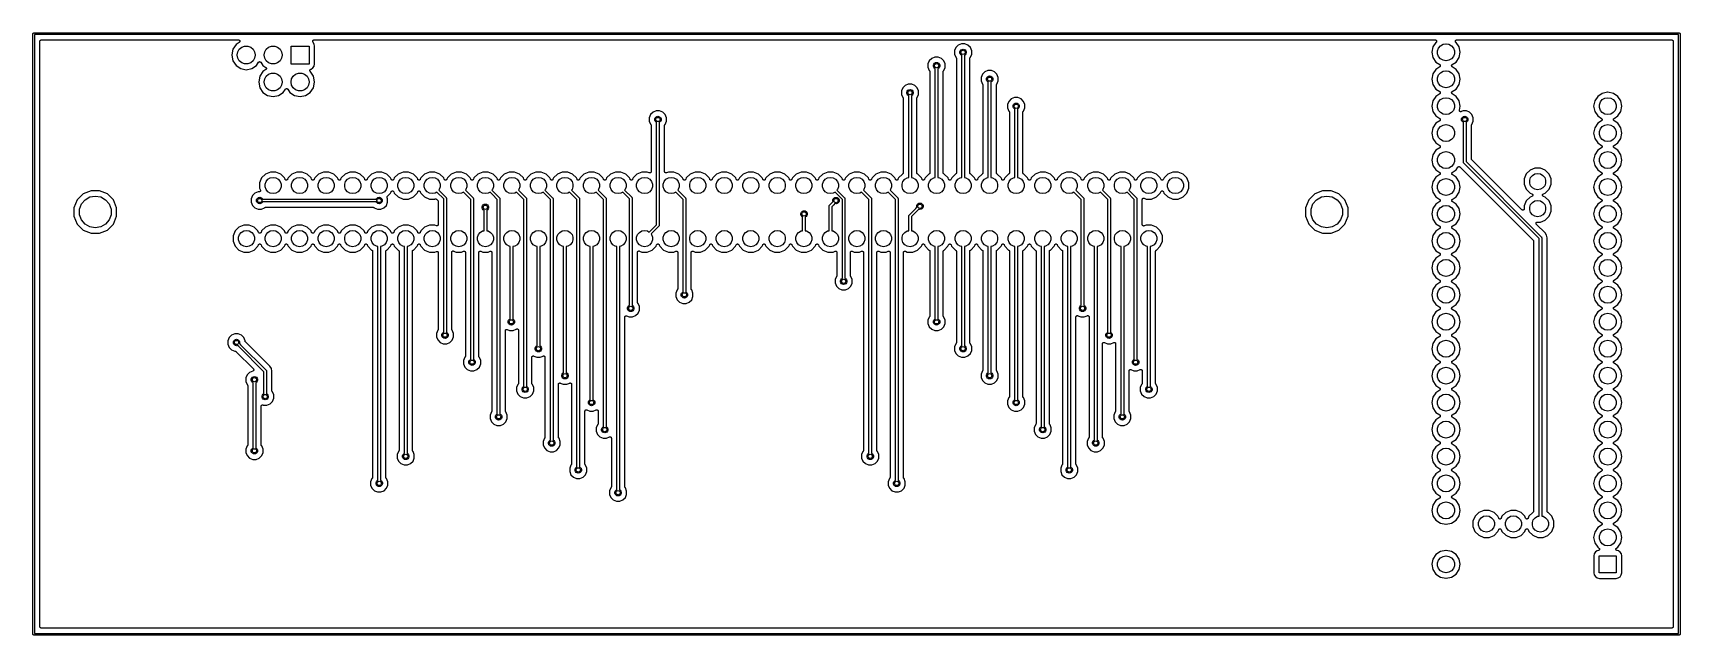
# Model space of a CAD drawing. Extents: x 70 to 225, y -126 to -70.
import ezdxf

# ---------------------------------------------------------------- set-up
doc = ezdxf.new("R2010")
doc.units = 0
doc.header["$MEASUREMENT"] = 0
doc.layers.add('BLACK', color=7, linetype='CONTINUOUS')

msp = doc.modelspace()

# ---------------------------------------------------------------- linework, layer by layer
at = {"layer": 'Black'}
for p, q in [((70.125, -69.8), (70.1261, -69.7935)), ((70.125, -126.4), (70.125, -69.8)), ((70.1261, -69.787), (70.1284, -69.7808)), ((70.1261, -69.7935), (70.1261, -69.787)), ((70.1284, -69.7808), (70.1295, -69.7743)), ((70.1295, -69.7743), (70.1328, -69.7687)), ((70.1328, -69.7687), (70.135, -69.7625)), ((70.135, -69.7625), (70.1393, -69.7575)), ((70.1393, -69.7575), (70.1425, -69.7518)), ((70.1425, -69.7518), (70.1476, -69.7476)), ((70.1476, -69.7476), (70.1518, -69.7425)), ((70.1518, -69.7425), (70.1575, -69.7393)), ((70.1575, -69.7393), (70.1625, -69.735)), ((70.1625, -69.735), (70.1687, -69.7328)), ((70.1687, -69.7328), (70.1743, -69.7295)), ((70.1743, -69.7295), (70.1808, -69.7284)), ((70.1808, -69.7284), (70.187, -69.7261)), ((70.187, -69.7261), (70.1935, -69.7261)), ((70.1935, -69.7261), (70.2, -69.725)), ((70.2, -69.725), (225.2, -69.725)), ((225.2, -69.725), (225.206, -69.7261)), ((225.206, -69.7261), (225.213, -69.7261)), ((225.213, -69.7261), (225.219, -69.7284)), ((225.219, -69.7284), (225.226, -69.7295)), ((225.226, -69.7295), (225.231, -69.7328)), ((225.231, -69.7328), (225.237, -69.735)), ((225.237, -69.735), (225.243, -69.7393)), ((225.243, -69.7393), (225.248, -69.7425)), ((225.248, -69.7425), (225.252, -69.7476)), ((225.252, -69.7476), (225.257, -69.7518)), ((225.257, -69.7518), (225.261, -69.7575)), ((225.261, -69.7575), (225.265, -69.7625)), ((225.265, -69.7625), (225.267, -69.7687)), ((225.267, -69.7687), (225.27, -69.7743)), ((225.27, -69.7743), (225.272, -69.7808)), ((225.272, -69.7808), (225.274, -69.787)), ((225.274, -69.787), (225.274, -69.7935)), ((225.274, -69.7935), (225.275, -69.8)), ((225.275, -69.8), (225.275, -126.4)), ((70.275, -69.875), (70.275, -126.325)), ((225.125, -69.875), (70.275, -69.875)), ((70.783, -70.51), (70.7849, -70.4991)), ((70.783, -87.0228), (70.783, -70.51)), ((70.7849, -70.4879), (70.7887, -70.4775)), ((70.7849, -70.4991), (70.7849, -70.4879)), ((70.7887, -70.4775), (70.7907, -70.4666)), ((70.7907, -70.4666), (70.7962, -70.4569)), ((70.7962, -70.4569), (70.8, -70.4465)), ((70.8, -70.4465), (70.8072, -70.438)), ((70.8072, -70.438), (70.8127, -70.4284)), ((70.8127, -70.4284), (70.8212, -70.4212)), ((70.8212, -70.4212), (70.8284, -70.4127)), ((70.8284, -70.4127), (70.838, -70.4072)), ((70.838, -70.4072), (70.8465, -70.4)), ((70.8465, -70.4), (70.8569, -70.3962)), ((70.8569, -70.3962), (70.8666, -70.3907)), ((70.8666, -70.3907), (70.8775, -70.3887)), ((70.8775, -70.3887), (70.8879, -70.3849)), ((70.8879, -70.3849), (70.8991, -70.3849)), ((70.8991, -70.3849), (70.91, -70.383)), ((70.91, -70.383), (89.4878, -70.383)), ((88.959, -71.2595), (88.8533, -71.7908)), ((89.2529, -70.8197), (88.959, -71.2595)), ((89.5584, -70.6156), (89.2529, -70.8197)), ((89.4126, -71.5134), (89.5602, -71.2577)), ((89.4878, -70.383), (89.4947, -70.3842)), ((89.4947, -70.3842), (89.5017, -70.3838)), ((89.5017, -70.3838), (89.5163, -70.388)), ((89.5163, -70.388), (89.5313, -70.3907)), ((89.5313, -70.3907), (89.5373, -70.3941)), ((89.5373, -70.3941), (89.544, -70.3961)), ((89.544, -70.3961), (89.5563, -70.4051)), ((89.5563, -70.4051), (89.5695, -70.4127)), ((89.5634, -70.6108), (89.5584, -70.6156)), ((89.5602, -71.2577), (89.7863, -71.068)), ((89.5695, -70.6073), (89.5634, -70.6108)), ((89.5695, -70.4127), (89.574, -70.4181)), ((89.5793, -70.5956), (89.5695, -70.6073)), ((89.574, -70.4181), (89.5796, -70.4222)), ((89.5903, -70.5851), (89.5793, -70.5956)), ((89.5796, -70.4222), (89.588, -70.4348)), ((89.588, -70.4348), (89.5978, -70.4465)), ((89.5933, -70.5788), (89.5903, -70.5851)), ((89.5978, -70.5735), (89.5933, -70.5788)), ((89.5978, -70.4465), (89.6002, -70.4531)), ((89.603, -70.5592), (89.5978, -70.5735)), ((89.6002, -70.4531), (89.6041, -70.4589)), ((89.6098, -70.5455), (89.603, -70.5592)), ((89.6041, -70.4589), (89.6077, -70.4736)), ((89.6077, -70.4736), (89.6129, -70.4879)), ((89.6105, -70.5386), (89.6098, -70.5455)), ((89.6129, -70.5321), (89.6105, -70.5386)), ((89.6129, -70.4879), (89.6129, -70.4949)), ((89.6129, -70.4949), (89.6146, -70.5017)), ((89.6146, -70.5017), (89.6129, -70.5168)), ((89.6129, -70.5168), (89.6129, -70.5321)), ((89.7863, -71.068), (90.0637, -70.967)), ((90.0637, -70.967), (90.359, -70.967)), ((90.359, -70.967), (90.6363, -71.068)), ((90.6363, -71.068), (90.8625, -71.2577)), ((90.8625, -71.2577), (91.0101, -71.5134)), ((91.9526, -71.5134), (92.1002, -71.2577)), ((92.1002, -71.2577), (92.3263, -71.068)), ((92.3263, -71.068), (92.6037, -70.967)), ((92.6037, -70.967), (92.899, -70.967)), ((92.899, -70.967), (93.1763, -71.068)), ((93.1763, -71.068), (93.4025, -71.2577)), ((93.4025, -71.2577), (93.5501, -71.5134)), ((94.4413, -72.6573), (94.4413, -70.9573)), ((94.4413, -70.9573), (96.1414, -70.9573)), ((96.1414, -70.9573), (96.1414, -72.6573)), ((96.4821, -70.494), (96.483, -70.491)), ((96.483, -70.513), (96.4821, -70.494)), ((96.483, -70.4879), (96.4895, -70.4701)), ((96.483, -70.491), (96.483, -70.4879)), ((96.483, -70.5321), (96.483, -70.513)), ((96.4841, -70.535), (96.483, -70.5321)), ((96.4842, -70.5381), (96.4841, -70.535)), ((96.4916, -70.5556), (96.4842, -70.5381)), ((96.4895, -70.4701), (96.4952, -70.4519)), ((96.4981, -70.5735), (96.4916, -70.5556)), ((96.4952, -70.4519), (96.497, -70.4494)), ((96.497, -70.4494), (96.4981, -70.4465)), ((96.4981, -70.4465), (96.5103, -70.4319)), ((96.5001, -70.5759), (96.4981, -70.5735)), ((96.5013, -70.5787), (96.5001, -70.5759)), ((96.6243, -70.7699), (96.5013, -70.5787)), ((96.5103, -70.4319), (96.5219, -70.4168)), ((96.5219, -70.4168), (96.5245, -70.4151)), ((96.5245, -70.4151), (96.5264, -70.4127)), ((96.5264, -70.4127), (96.5429, -70.4032)), ((96.5429, -70.4032), (96.5589, -70.3929)), ((96.5589, -70.3929), (96.562, -70.3922)), ((96.562, -70.3922), (96.5646, -70.3907)), ((96.5646, -70.3907), (96.5834, -70.3874)), ((96.5834, -70.3874), (96.602, -70.3831)), ((96.602, -70.3831), (96.605, -70.3835)), ((96.605, -70.3835), (96.6081, -70.383)), ((96.6081, -70.383), (202.217, -70.383)), ((96.6618, -70.9692), (96.6243, -70.7699)), ((96.6618, -72.6446), (96.6618, -70.9692)), ((157.057, -71.099), (156.933, -71.3959)), ((157.284, -70.8719), (157.057, -71.099)), ((157.581, -70.7492), (157.284, -70.8719)), ((157.481, -71.4068), (157.548, -71.3266)), ((157.548, -71.3266), (157.638, -71.2743)), ((157.903, -70.7495), (157.581, -70.7492)), ((157.638, -71.2743), (157.741, -71.2562)), ((157.741, -71.2562), (157.844, -71.2743)), ((157.844, -71.2743), (157.935, -71.3266)), ((158.2, -70.8727), (157.903, -70.7495)), ((157.935, -71.3266), (158.002, -71.4068)), ((158.427, -71.1002), (158.2, -70.8727)), ((158.549, -71.3973), (158.427, -71.1002)), ((201.992, -71.0477), (201.893, -71.5473)), ((202.275, -70.6242), (201.992, -71.0477)), ((202.217, -70.383), (202.224, -70.3842)), ((202.224, -70.3842), (202.231, -70.3838)), ((202.231, -70.3838), (202.246, -70.388)), ((202.246, -70.388), (202.261, -70.3907)), ((202.261, -70.3907), (202.267, -70.3941)), ((202.267, -70.3941), (202.274, -70.3961)), ((202.274, -70.3961), (202.286, -70.4051)), ((202.288, -70.6156), (202.275, -70.6242)), ((202.286, -70.4051), (202.299, -70.4127)), ((202.293, -70.6108), (202.288, -70.6156)), ((202.299, -70.6073), (202.293, -70.6108)), ((202.299, -70.4127), (202.304, -70.4181)), ((202.309, -70.5956), (202.299, -70.6073)), ((202.304, -70.4181), (202.309, -70.4222)), ((202.309, -70.4222), (202.318, -70.4348)), ((202.32, -70.5851), (202.309, -70.5956)), ((202.318, -70.4348), (202.327, -70.4465)), ((202.323, -70.5788), (202.32, -70.5851)), ((202.327, -70.5735), (202.323, -70.5788)), ((202.327, -70.4465), (202.33, -70.453)), ((202.333, -70.5592), (202.327, -70.5735)), ((202.33, -70.453), (202.334, -70.4588)), ((202.339, -70.5455), (202.333, -70.5592)), ((202.334, -70.4588), (202.337, -70.4736)), ((202.337, -70.4736), (202.342, -70.4879)), ((202.34, -70.5386), (202.339, -70.5455)), ((202.342, -70.5321), (202.34, -70.5386)), ((202.342, -70.4879), (202.342, -70.4949)), ((202.342, -70.4949), (202.344, -70.5017)), ((202.344, -70.5017), (202.342, -70.5168)), ((202.342, -70.5168), (202.342, -70.5321)), ((202.435, -71.4084), (202.53, -71.1473)), ((202.53, -71.1473), (202.709, -70.9345)), ((202.709, -70.9345), (202.95, -70.7956)), ((202.95, -70.7956), (203.223, -70.7473)), ((203.223, -70.7473), (203.229, -70.7473)), ((203.229, -70.7473), (203.503, -70.7956)), ((203.503, -70.7956), (203.744, -70.9345)), ((203.744, -70.9345), (203.922, -71.1473)), ((203.922, -71.1473), (204.017, -71.4084)), ((204.109, -70.5017), (204.11, -70.4949)), ((204.11, -70.5168), (204.109, -70.5017)), ((204.11, -70.4879), (204.115, -70.4736)), ((204.11, -70.4949), (204.11, -70.4879)), ((204.11, -70.5321), (204.11, -70.5168)), ((204.113, -70.5386), (204.11, -70.5321)), ((204.113, -70.5455), (204.113, -70.5386)), ((204.12, -70.5592), (204.113, -70.5455)), ((204.115, -70.4736), (204.119, -70.4588)), ((204.119, -70.4588), (204.123, -70.453)), ((204.125, -70.5735), (204.12, -70.5592)), ((204.123, -70.453), (204.125, -70.4465)), ((204.125, -70.4465), (204.135, -70.4348)), ((204.13, -70.5788), (204.125, -70.5735)), ((204.133, -70.5851), (204.13, -70.5788)), ((204.144, -70.5956), (204.133, -70.5851)), ((204.135, -70.4348), (204.144, -70.4222)), ((204.144, -70.4222), (204.149, -70.4181)), ((204.154, -70.6073), (204.144, -70.5956)), ((204.149, -70.4181), (204.154, -70.4127)), ((204.154, -70.4127), (204.167, -70.4051)), ((204.16, -70.6108), (204.154, -70.6073)), ((204.165, -70.6156), (204.16, -70.6108)), ((204.178, -70.6242), (204.165, -70.6156)), ((204.167, -70.4051), (204.179, -70.3961)), ((204.461, -71.0477), (204.178, -70.6242)), ((204.179, -70.3961), (204.186, -70.3941)), ((204.186, -70.3941), (204.192, -70.3907)), ((204.192, -70.3907), (204.207, -70.388)), ((204.207, -70.388), (204.221, -70.3838)), ((204.221, -70.3838), (204.228, -70.3842)), ((204.228, -70.3842), (204.235, -70.383)), ((204.235, -70.383), (224.49, -70.383)), ((204.56, -71.5473), (204.461, -71.0477)), ((224.49, -70.383), (224.501, -70.3849)), ((224.501, -70.3849), (224.512, -70.3849)), ((224.512, -70.3849), (224.522, -70.3887)), ((224.522, -70.3887), (224.533, -70.3907)), ((224.533, -70.3907), (224.543, -70.3962)), ((224.543, -70.3962), (224.553, -70.4)), ((224.553, -70.4), (224.562, -70.4072)), ((224.562, -70.4072), (224.572, -70.4127)), ((224.572, -70.4127), (224.579, -70.4212)), ((224.579, -70.4212), (224.587, -70.4284)), ((224.587, -70.4284), (224.593, -70.438)), ((224.593, -70.438), (224.6, -70.4465)), ((224.6, -70.4465), (224.604, -70.4569)), ((224.604, -70.4569), (224.609, -70.4666)), ((224.609, -70.4666), (224.611, -70.4775)), ((224.611, -70.4775), (224.615, -70.4879)), ((224.615, -70.4879), (224.615, -70.4991)), ((224.615, -70.4991), (224.617, -70.51)), ((224.617, -70.51), (224.617, -125.69)), ((225.125, -126.325), (225.125, -69.875)), ((88.8533, -71.7908), (88.8533, -71.8239)), ((88.8533, -71.8239), (88.959, -72.3552)), ((88.959, -72.3552), (89.2529, -72.7949)), ((89.2529, -72.7949), (89.6926, -73.0888)), ((89.3614, -71.8041), (89.4126, -71.5134)), ((89.3614, -71.8106), (89.3614, -71.8041)), ((89.4126, -72.1013), (89.3614, -71.8106)), ((89.5602, -72.3569), (89.4126, -72.1013)), ((89.7863, -72.5467), (89.5602, -72.3569)), ((90.0637, -72.6477), (89.7863, -72.5467)), ((90.359, -72.6477), (90.0637, -72.6477)), ((90.6363, -72.5467), (90.359, -72.6477)), ((90.8625, -72.3569), (90.6363, -72.5467)), ((90.7301, -73.0888), (91.1698, -72.7949)), ((91.0101, -72.1013), (90.8625, -72.3569)), ((91.0101, -71.5134), (91.0613, -71.8041)), ((91.0613, -71.8106), (91.0101, -72.1013)), ((91.0613, -71.8041), (91.0613, -71.8106)), ((91.1698, -72.7949), (91.3758, -72.4868)), ((91.3758, -72.4868), (91.3853, -72.4767)), ((91.3853, -72.4767), (91.3935, -72.4656)), ((91.3935, -72.4656), (91.4005, -72.4609)), ((91.4005, -72.4609), (91.4063, -72.4549)), ((91.4063, -72.4549), (91.4187, -72.4488)), ((91.4187, -72.4488), (91.4302, -72.4411)), ((91.4302, -72.4411), (91.4383, -72.4391)), ((91.4383, -72.4391), (91.4458, -72.4354)), ((91.4458, -72.4354), (91.4596, -72.4339)), ((91.4596, -72.4339), (91.473, -72.4306)), ((91.473, -72.4306), (91.4813, -72.4315)), ((91.4813, -72.4315), (91.4897, -72.4306)), ((91.4897, -72.4306), (91.5031, -72.4339)), ((91.5031, -72.4339), (91.5169, -72.4354)), ((91.5169, -72.4354), (91.5244, -72.4391)), ((91.5244, -72.4391), (91.5325, -72.4411)), ((91.5325, -72.4411), (91.544, -72.4488)), ((91.544, -72.4488), (91.5564, -72.4549)), ((91.5564, -72.4549), (91.5622, -72.4609)), ((91.5622, -72.4609), (91.5692, -72.4656)), ((91.5692, -72.4656), (91.5774, -72.4767)), ((91.5774, -72.4767), (91.5869, -72.4868)), ((91.5869, -72.4868), (91.7929, -72.7949)), ((91.7929, -72.7949), (92.0575, -72.9717)), ((91.9013, -71.8041), (91.9526, -71.5134)), ((91.9013, -71.8106), (91.9013, -71.8041)), ((91.9526, -72.1013), (91.9013, -71.8106)), ((92.1002, -72.3569), (91.9526, -72.1013)), ((92.3263, -72.5467), (92.1002, -72.3569)), ((92.6037, -72.6477), (92.3263, -72.5467)), ((92.899, -72.6477), (92.6037, -72.6477)), ((93.1763, -72.5467), (92.899, -72.6477)), ((93.4025, -72.3569), (93.1763, -72.5467)), ((93.5501, -72.1013), (93.4025, -72.3569)), ((93.5501, -71.5134), (93.6013, -71.8041)), ((93.6013, -71.8106), (93.5501, -72.1013)), ((93.6013, -71.8041), (93.6013, -71.8106)), ((96.1414, -72.6573), (94.4413, -72.6573)), ((96.5024, -73.0285), (96.6184, -72.8588)), ((96.6184, -72.8588), (96.6618, -72.6446)), ((154.557, -72.349), (154.433, -72.6459)), ((154.433, -72.6459), (154.433, -72.9674)), ((154.784, -72.1219), (154.557, -72.349)), ((155.081, -71.9992), (154.784, -72.1219)), ((154.945, -72.755), (154.981, -72.6568)), ((154.945, -72.8596), (154.945, -72.755)), ((154.981, -72.9579), (154.945, -72.8596)), ((154.981, -72.6568), (155.048, -72.5766)), ((155.048, -72.5766), (155.138, -72.5243)), ((155.403, -71.9995), (155.081, -71.9992)), ((155.138, -72.5243), (155.241, -72.5062)), ((155.241, -72.5062), (155.344, -72.5243)), ((155.344, -72.5243), (155.435, -72.5766)), ((155.7, -72.1227), (155.403, -71.9995)), ((155.435, -72.5766), (155.502, -72.6568)), ((155.502, -72.6568), (155.538, -72.755)), ((155.538, -72.8596), (155.502, -72.9579)), ((155.538, -72.755), (155.538, -72.8596)), ((155.927, -72.3502), (155.7, -72.1227)), ((156.049, -72.6473), (155.927, -72.3502)), ((156.049, -72.9688), (156.049, -72.6473)), ((156.933, -71.3959), (156.933, -71.7174)), ((156.933, -71.7174), (157.056, -72.0144)), ((157.056, -72.0144), (157.071, -72.0297)), ((157.071, -72.0297), (157.074, -72.0343)), ((157.074, -72.0343), (157.079, -72.0378)), ((157.079, -72.0378), (157.087, -72.0522)), ((157.087, -72.0522), (157.096, -72.0659)), ((157.096, -72.0659), (157.098, -72.0712)), ((157.098, -72.0712), (157.101, -72.076)), ((157.101, -72.076), (157.104, -72.0924)), ((157.104, -72.0924), (157.108, -72.1085)), ((157.108, -72.1085), (157.107, -72.114)), ((157.107, -72.114), (157.108, -72.1195)), ((157.108, -72.1195), (157.108, -82.9098)), ((157.445, -71.505), (157.481, -71.4068)), ((157.445, -71.6096), (157.445, -71.505)), ((157.481, -71.7079), (157.445, -71.6096)), ((157.548, -71.788), (157.481, -71.7079)), ((157.616, -71.8276), (157.548, -71.788)), ((157.616, -71.9816), (157.616, -71.8276)), ((157.616, -83.3645), (157.616, -71.9816)), ((157.935, -71.788), (157.866, -71.8276)), ((157.866, -71.8276), (157.866, -71.9816)), ((157.866, -71.9816), (157.866, -83.3645)), ((158.002, -71.7079), (157.935, -71.788)), ((158.002, -71.4068), (158.038, -71.505)), ((158.038, -71.6096), (158.002, -71.7079)), ((158.038, -71.505), (158.038, -71.6096)), ((158.374, -72.1198), (158.375, -72.1142)), ((158.374, -82.9103), (158.374, -72.1198)), ((158.375, -72.1086), (158.379, -72.0926)), ((158.375, -72.1142), (158.375, -72.1086)), ((158.379, -72.0926), (158.382, -72.0764)), ((158.382, -72.0764), (158.385, -72.0715)), ((158.385, -72.0715), (158.386, -72.066)), ((158.386, -72.066), (158.396, -72.0525)), ((158.396, -72.0525), (158.404, -72.0382)), ((158.404, -72.0382), (158.408, -72.0345)), ((158.408, -72.0345), (158.412, -72.0299)), ((158.412, -72.0299), (158.426, -72.0156)), ((158.426, -72.0156), (158.549, -71.7188)), ((158.549, -71.7188), (158.549, -71.3973)), ((201.893, -71.5473), (201.992, -72.0469)), ((201.992, -72.0469), (202.275, -72.4705)), ((202.275, -72.4705), (202.636, -72.7117)), ((202.435, -71.6863), (202.435, -71.4084)), ((202.53, -71.9473), (202.435, -71.6863)), ((202.709, -72.1602), (202.53, -71.9473)), ((202.636, -72.7117), (202.646, -72.7213)), ((202.646, -72.9133), (202.636, -72.9229)), ((202.646, -72.7213), (202.657, -72.7295)), ((202.657, -72.9052), (202.646, -72.9133)), ((202.657, -72.7295), (202.662, -72.7365)), ((202.662, -72.8982), (202.657, -72.9052)), ((202.662, -72.7365), (202.668, -72.7422)), ((202.668, -72.8924), (202.662, -72.8982)), ((202.668, -72.7422), (202.674, -72.7547)), ((202.674, -72.88), (202.668, -72.8924)), ((202.674, -72.7547), (202.682, -72.7662)), ((202.682, -72.8685), (202.674, -72.88)), ((202.682, -72.7662), (202.684, -72.7743)), ((202.684, -72.8604), (202.682, -72.8685)), ((202.684, -72.7743), (202.688, -72.7818)), ((202.688, -72.8529), (202.684, -72.8604)), ((202.688, -72.7818), (202.689, -72.7956)), ((202.689, -72.8391), (202.688, -72.8529)), ((202.689, -72.7956), (202.692, -72.809)), ((202.692, -72.8256), (202.689, -72.8391)), ((202.692, -72.809), (202.691, -72.8173)), ((202.691, -72.8173), (202.692, -72.8256)), ((202.95, -72.2991), (202.709, -72.1602)), ((203.223, -72.3473), (202.95, -72.2991)), ((203.229, -72.3473), (203.223, -72.3473)), ((203.503, -72.2991), (203.229, -72.3473)), ((203.744, -72.1602), (203.503, -72.2991)), ((203.922, -71.9473), (203.744, -72.1602)), ((203.76, -72.809), (203.764, -72.7956)), ((203.761, -72.8173), (203.76, -72.809)), ((203.76, -72.8256), (203.761, -72.8173)), ((203.764, -72.8391), (203.76, -72.8256)), ((203.764, -72.7956), (203.765, -72.7818)), ((203.765, -72.8529), (203.764, -72.8391)), ((203.765, -72.7818), (203.769, -72.7743)), ((203.769, -72.8604), (203.765, -72.8529)), ((203.769, -72.7743), (203.771, -72.7662)), ((203.771, -72.8685), (203.769, -72.8604)), ((203.771, -72.7662), (203.779, -72.7547)), ((203.779, -72.88), (203.771, -72.8685)), ((203.779, -72.7547), (203.785, -72.7422)), ((203.785, -72.8924), (203.779, -72.88)), ((203.785, -72.7422), (203.791, -72.7365)), ((203.791, -72.8982), (203.785, -72.8924)), ((203.791, -72.7365), (203.795, -72.7295)), ((203.795, -72.9052), (203.791, -72.8982)), ((203.795, -72.7295), (203.807, -72.7213)), ((203.807, -72.9133), (203.795, -72.9052)), ((203.807, -72.7213), (203.817, -72.7117)), ((203.817, -72.9229), (203.807, -72.9133)), ((203.817, -72.7117), (204.178, -72.4705)), ((204.017, -71.6863), (203.922, -71.9473)), ((204.017, -71.4084), (204.017, -71.6863)), ((204.178, -72.4705), (204.461, -72.0469)), ((204.461, -72.0469), (204.56, -71.5473)), ((89.6926, -73.0888), (90.2113, -73.1919)), ((90.2113, -73.1919), (90.7301, -73.0888)), ((91.499, -73.7995), (91.3933, -74.3307)), ((91.3933, -74.3307), (91.3933, -74.3639)), ((91.3933, -74.3639), (91.499, -74.8952)), ((91.7929, -73.3597), (91.499, -73.7995)), ((92.0575, -73.1829), (91.7929, -73.3597)), ((91.9013, -74.3441), (91.9526, -74.0534)), ((91.9013, -74.3506), (91.9013, -74.3441)), ((91.9526, -74.6413), (91.9013, -74.3506)), ((91.9526, -74.0534), (92.1002, -73.7977)), ((92.0575, -72.9717), (92.0675, -72.9813)), ((92.0675, -73.1734), (92.0575, -73.1829)), ((92.0675, -72.9813), (92.0787, -72.9895)), ((92.0787, -73.1652), (92.0675, -73.1734)), ((92.0787, -72.9895), (92.0833, -72.9965)), ((92.0833, -73.1582), (92.0787, -73.1652)), ((92.0833, -72.9965), (92.0893, -73.0022)), ((92.0893, -73.1524), (92.0833, -73.1582)), ((92.0893, -73.0022), (92.0955, -73.0147)), ((92.0955, -73.14), (92.0893, -73.1524)), ((92.0955, -73.0147), (92.1032, -73.0262)), ((92.1032, -73.1285), (92.0955, -73.14)), ((92.1002, -73.7977), (92.3263, -73.608)), ((92.1032, -73.0262), (92.1052, -73.0343)), ((92.1052, -73.1204), (92.1032, -73.1285)), ((92.1052, -73.0343), (92.1089, -73.0418)), ((92.1089, -73.1129), (92.1052, -73.1204)), ((92.1089, -73.0418), (92.1104, -73.0556)), ((92.1104, -73.0991), (92.1089, -73.1129)), ((92.1104, -73.0556), (92.1137, -73.069)), ((92.1137, -73.0856), (92.1104, -73.0991)), ((92.1137, -73.069), (92.1127, -73.0773)), ((92.1127, -73.0773), (92.1137, -73.0856)), ((92.3263, -73.608), (92.6037, -73.507)), ((92.6037, -73.507), (92.899, -73.507)), ((92.899, -73.507), (93.1763, -73.608)), ((93.1763, -73.608), (93.4025, -73.7977)), ((93.4025, -73.7977), (93.5501, -74.0534)), ((93.5501, -74.0534), (93.6013, -74.3441)), ((93.6013, -74.3506), (93.5501, -74.6413)), ((93.6013, -74.3441), (93.6013, -74.3506)), ((94.4413, -74.3441), (94.4926, -74.0534)), ((94.4413, -74.3506), (94.4413, -74.3441)), ((94.4926, -74.6413), (94.4413, -74.3506)), ((94.4926, -74.0534), (94.6402, -73.7977)), ((94.6402, -73.7977), (94.8663, -73.608)), ((94.8663, -73.608), (95.1437, -73.507)), ((95.1437, -73.507), (95.439, -73.507)), ((95.439, -73.507), (95.7163, -73.608)), ((95.7163, -73.608), (95.9425, -73.7977)), ((95.9425, -73.7977), (96.0901, -74.0534)), ((96.0901, -74.0534), (96.1414, -74.3441)), ((96.1414, -74.3506), (96.0901, -74.6413)), ((96.1414, -74.3441), (96.1414, -74.3506)), ((96.2132, -73.2688), (96.214, -73.2639)), ((96.2164, -73.2858), (96.2132, -73.2688)), ((96.2134, -73.259), (96.2175, -73.2423)), ((96.214, -73.2639), (96.2134, -73.259)), ((96.2182, -73.3029), (96.2164, -73.2858)), ((96.2175, -73.2423), (96.2203, -73.2253)), ((96.2204, -73.3073), (96.2182, -73.3029)), ((96.2203, -73.2253), (96.2228, -73.221)), ((96.2213, -73.3122), (96.2204, -73.3073)), ((96.2301, -73.327), (96.2213, -73.3122)), ((96.2228, -73.221), (96.2239, -73.2162)), ((96.2239, -73.2162), (96.2335, -73.2019)), ((96.2349, -73.3366), (96.2301, -73.327)), ((96.2335, -73.2019), (96.242, -73.1868)), ((96.2358, -73.3387), (96.2349, -73.3366)), ((96.2362, -73.3394), (96.2358, -73.3387)), ((96.2377, -73.3425), (96.2362, -73.3394)), ((96.2392, -73.3439), (96.2377, -73.3425)), ((96.5437, -73.7995), (96.2392, -73.3439)), ((96.242, -73.1868), (96.2457, -73.1836)), ((96.2457, -73.1836), (96.2484, -73.1795)), ((96.2484, -73.1795), (96.2623, -73.1693)), ((96.2623, -73.1693), (96.2754, -73.1581)), ((96.2754, -73.1581), (96.28, -73.1564)), ((96.28, -73.1564), (96.284, -73.1535)), ((96.284, -73.1535), (96.3006, -73.1486)), ((96.3006, -73.1486), (96.3167, -73.1426)), ((96.3167, -73.1426), (96.3288, -73.1403)), ((96.3288, -73.1403), (96.5024, -73.0285)), ((96.6493, -74.3307), (96.5437, -73.7995)), ((96.5437, -74.8952), (96.6493, -74.3639)), ((96.6493, -74.3639), (96.6493, -74.3307)), ((154.433, -72.9674), (154.556, -73.2644)), ((154.556, -73.2644), (154.571, -73.2797)), ((154.571, -73.2797), (154.574, -73.2843)), ((154.574, -73.2843), (154.579, -73.2878)), ((154.579, -73.2878), (154.587, -73.3022)), ((154.587, -73.3022), (154.596, -73.3159)), ((154.596, -73.3159), (154.598, -73.3212)), ((154.598, -73.3212), (154.601, -73.326)), ((154.601, -73.326), (154.604, -73.3424)), ((154.604, -73.3424), (154.608, -73.3585)), ((154.608, -73.3585), (154.607, -73.364)), ((154.607, -73.364), (154.608, -73.3695)), ((154.608, -73.3695), (154.608, -82.9098)), ((155.048, -73.038), (154.981, -72.9579)), ((155.116, -73.0776), (155.048, -73.038)), ((155.116, -73.2316), (155.116, -73.0776)), ((155.116, -83.3645), (155.116, -73.2316)), ((155.435, -73.038), (155.366, -73.0776)), ((155.366, -73.0776), (155.366, -73.2316)), ((155.366, -73.2316), (155.366, -83.3645)), ((155.502, -72.9579), (155.435, -73.038)), ((155.874, -73.3698), (155.875, -73.3642)), ((155.874, -82.9103), (155.874, -73.3698)), ((155.875, -73.3586), (155.879, -73.3426)), ((155.875, -73.3642), (155.875, -73.3586)), ((155.879, -73.3426), (155.882, -73.3264)), ((155.882, -73.3264), (155.885, -73.3215)), ((155.885, -73.3215), (155.886, -73.316)), ((155.886, -73.316), (155.896, -73.3025)), ((155.896, -73.3025), (155.904, -73.2882)), ((155.904, -73.2882), (155.908, -73.2845)), ((155.908, -73.2845), (155.912, -73.2799)), ((155.912, -73.2799), (155.926, -73.2656)), ((155.926, -73.2656), (156.049, -72.9688)), ((159.557, -73.624), (159.433, -73.9209)), ((159.433, -73.9209), (159.433, -74.2424)), ((159.433, -74.2424), (159.556, -74.5394)), ((159.784, -73.3969), (159.557, -73.624)), ((160.081, -73.2742), (159.784, -73.3969)), ((159.945, -74.03), (159.981, -73.9318)), ((159.945, -74.1346), (159.945, -74.03)), ((159.981, -74.2329), (159.945, -74.1346)), ((159.981, -73.9318), (160.048, -73.8516)), ((160.048, -74.313), (159.981, -74.2329)), ((160.048, -73.8516), (160.138, -73.7993)), ((160.116, -74.3526), (160.048, -74.313)), ((160.403, -73.2745), (160.081, -73.2742)), ((160.116, -74.5066), (160.116, -74.3526)), ((160.138, -73.7993), (160.241, -73.7812)), ((160.241, -73.7812), (160.344, -73.7993)), ((160.344, -73.7993), (160.435, -73.8516)), ((160.435, -74.313), (160.366, -74.3526)), ((160.366, -74.3526), (160.366, -74.5066)), ((160.7, -73.3977), (160.403, -73.2745)), ((160.435, -73.8516), (160.502, -73.9318)), ((160.502, -74.2329), (160.435, -74.313)), ((160.502, -73.9318), (160.538, -74.03)), ((160.538, -74.1346), (160.502, -74.2329)), ((160.538, -74.03), (160.538, -74.1346)), ((160.927, -73.6252), (160.7, -73.3977)), ((160.926, -74.5406), (161.049, -74.2438)), ((161.049, -73.9223), (160.927, -73.6252)), ((161.049, -74.2438), (161.049, -73.9223)), ((201.992, -73.5877), (201.893, -74.0873)), ((201.893, -74.0873), (201.992, -74.5869)), ((202.275, -73.1642), (201.992, -73.5877)), ((202.636, -72.9229), (202.275, -73.1642)), ((202.435, -73.9484), (202.53, -73.6873)), ((202.435, -74.2263), (202.435, -73.9484)), ((202.53, -74.4873), (202.435, -74.2263)), ((202.53, -73.6873), (202.709, -73.4745)), ((202.709, -73.4745), (202.95, -73.3356)), ((202.95, -73.3356), (203.223, -73.2873)), ((203.223, -73.2873), (203.229, -73.2873)), ((203.229, -73.2873), (203.503, -73.3356)), ((203.503, -73.3356), (203.744, -73.4745)), ((203.744, -73.4745), (203.922, -73.6873)), ((204.178, -73.1642), (203.817, -72.9229)), ((203.922, -73.6873), (204.017, -73.9484)), ((204.017, -74.2263), (203.922, -74.4873)), ((204.017, -73.9484), (204.017, -74.2263)), ((204.461, -73.5877), (204.178, -73.1642)), ((204.56, -74.0873), (204.461, -73.5877)), ((204.461, -74.5869), (204.56, -74.0873)), ((91.499, -74.8952), (91.7929, -75.3349)), ((91.7929, -75.3349), (92.2326, -75.6288)), ((92.1002, -74.8969), (91.9526, -74.6413)), ((92.3263, -75.0867), (92.1002, -74.8969)), ((92.2326, -75.6288), (92.7514, -75.7319)), ((92.6037, -75.1877), (92.3263, -75.0867)), ((92.899, -75.1877), (92.6037, -75.1877)), ((92.7514, -75.7319), (93.2701, -75.6288)), ((93.1763, -75.0867), (92.899, -75.1877)), ((93.4025, -74.8969), (93.1763, -75.0867)), ((93.2701, -75.6288), (93.7098, -75.3349)), ((93.5501, -74.6413), (93.4025, -74.8969)), ((93.7098, -75.3349), (93.9158, -75.0267)), ((93.9158, -75.0267), (93.9253, -75.0167)), ((93.9253, -75.0167), (93.9335, -75.0056)), ((93.9335, -75.0056), (93.9405, -75.0009)), ((93.9405, -75.0009), (93.9463, -74.9949)), ((93.9463, -74.9949), (93.9587, -74.9888)), ((93.9587, -74.9888), (93.9702, -74.9811)), ((93.9702, -74.9811), (93.9783, -74.9791)), ((93.9783, -74.9791), (93.9858, -74.9754)), ((93.9858, -74.9754), (93.9996, -74.9739)), ((93.9996, -74.9739), (94.013, -74.9706)), ((94.013, -74.9706), (94.0213, -74.9715)), ((94.0213, -74.9715), (94.0297, -74.9706)), ((94.0297, -74.9706), (94.0431, -74.9739)), ((94.0431, -74.9739), (94.0569, -74.9754)), ((94.0569, -74.9754), (94.0644, -74.9791)), ((94.0644, -74.9791), (94.0725, -74.9811)), ((94.0725, -74.9811), (94.084, -74.9888)), ((94.084, -74.9888), (94.0964, -74.9949)), ((94.0964, -74.9949), (94.1022, -75.0009)), ((94.1022, -75.0009), (94.1092, -75.0056)), ((94.1092, -75.0056), (94.1174, -75.0167)), ((94.1174, -75.0167), (94.1269, -75.0268)), ((94.1269, -75.0268), (94.3329, -75.3349)), ((94.3329, -75.3349), (94.7726, -75.6288)), ((94.6402, -74.8969), (94.4926, -74.6413)), ((94.8663, -75.0867), (94.6402, -74.8969)), ((94.7726, -75.6288), (95.2913, -75.7319)), ((95.1437, -75.1877), (94.8663, -75.0867)), ((95.439, -75.1877), (95.1437, -75.1877)), ((95.2913, -75.7319), (95.8101, -75.6288)), ((95.7163, -75.0867), (95.439, -75.1877)), ((95.9425, -74.8969), (95.7163, -75.0867)), ((95.8101, -75.6288), (96.2498, -75.3349)), ((96.0901, -74.6413), (95.9425, -74.8969)), ((96.2498, -75.3349), (96.5437, -74.8952)), ((152.057, -74.899), (151.933, -75.1959)), ((151.933, -75.1959), (151.933, -75.5174)), ((151.933, -75.5174), (152.056, -75.8144)), ((152.056, -75.8144), (152.071, -75.8297)), ((152.284, -74.6719), (152.057, -74.899)), ((152.071, -75.8297), (152.074, -75.8343)), ((152.074, -75.8343), (152.079, -75.8378)), ((152.079, -75.8378), (152.087, -75.8522)), ((152.087, -75.8522), (152.096, -75.8659)), ((152.096, -75.8659), (152.098, -75.8712)), ((152.098, -75.8712), (152.101, -75.876)), ((152.101, -75.876), (152.104, -75.8924)), ((152.104, -75.8924), (152.108, -75.9085)), ((152.108, -75.9085), (152.107, -75.914)), ((152.107, -75.914), (152.108, -75.9195)), ((152.108, -75.9195), (152.108, -82.9098)), ((152.581, -74.5492), (152.284, -74.6719)), ((152.445, -75.305), (152.481, -75.2068)), ((152.445, -75.4096), (152.445, -75.305)), ((152.481, -75.5079), (152.445, -75.4096)), ((152.481, -75.2068), (152.548, -75.1266)), ((152.548, -75.588), (152.481, -75.5079)), ((152.548, -75.1266), (152.638, -75.0743)), ((152.616, -75.6276), (152.548, -75.588)), ((152.903, -74.5495), (152.581, -74.5492)), ((152.616, -75.7816), (152.616, -75.6276)), ((152.616, -83.3645), (152.616, -75.7816)), ((152.638, -75.0743), (152.741, -75.0562)), ((152.741, -75.0562), (152.844, -75.0743)), ((152.844, -75.0743), (152.935, -75.1266)), ((152.935, -75.588), (152.866, -75.6276)), ((152.866, -75.6276), (152.866, -75.7816)), ((152.866, -75.7816), (152.866, -83.3645)), ((153.2, -74.6727), (152.903, -74.5495)), ((152.935, -75.1266), (153.002, -75.2068)), ((153.002, -75.5079), (152.935, -75.588)), ((153.002, -75.2068), (153.038, -75.305)), ((153.038, -75.4096), (153.002, -75.5079)), ((153.038, -75.305), (153.038, -75.4096)), ((153.427, -74.9002), (153.2, -74.6727)), ((153.374, -75.9198), (153.375, -75.9142)), ((153.374, -82.9103), (153.374, -75.9198)), ((153.375, -75.9086), (153.379, -75.8926)), ((153.375, -75.9142), (153.375, -75.9086)), ((153.379, -75.8926), (153.382, -75.8764)), ((153.382, -75.8764), (153.385, -75.8715)), ((153.385, -75.8715), (153.386, -75.866)), ((153.386, -75.866), (153.396, -75.8525)), ((153.396, -75.8525), (153.404, -75.8382)), ((153.404, -75.8382), (153.408, -75.8345)), ((153.408, -75.8345), (153.412, -75.8299)), ((153.412, -75.8299), (153.426, -75.8156)), ((153.426, -75.8156), (153.549, -75.5188)), ((153.549, -75.1973), (153.427, -74.9002)), ((153.549, -75.5188), (153.549, -75.1973)), ((159.556, -74.5394), (159.571, -74.5547)), ((159.571, -74.5547), (159.574, -74.5593)), ((159.574, -74.5593), (159.579, -74.5628)), ((159.579, -74.5628), (159.587, -74.5772)), ((159.587, -74.5772), (159.596, -74.5909)), ((159.596, -74.5909), (159.598, -74.5962)), ((159.598, -74.5962), (159.601, -74.601)), ((159.601, -74.601), (159.604, -74.6174)), ((159.604, -74.6174), (159.608, -74.6335)), ((159.608, -74.6335), (159.607, -74.639)), ((159.607, -74.639), (159.608, -74.6445)), ((159.608, -74.6445), (159.608, -82.9098)), ((160.116, -83.3645), (160.116, -74.5066)), ((160.366, -74.5066), (160.366, -83.3645)), ((160.874, -74.6448), (160.875, -74.6392)), ((160.874, -82.9103), (160.874, -74.6448)), ((160.875, -74.6336), (160.879, -74.6176)), ((160.875, -74.6392), (160.875, -74.6336)), ((160.879, -74.6176), (160.882, -74.6014)), ((160.882, -74.6014), (160.885, -74.5965)), ((160.885, -74.5965), (160.886, -74.591)), ((160.886, -74.591), (160.896, -74.5775)), ((160.896, -74.5775), (160.904, -74.5632)), ((160.904, -74.5632), (160.908, -74.5595)), ((160.908, -74.5595), (160.912, -74.5549)), ((160.912, -74.5549), (160.926, -74.5406)), ((162.284, -75.9469), (162.057, -76.174)), ((162.581, -75.8242), (162.284, -75.9469)), ((162.903, -75.8245), (162.581, -75.8242)), ((163.2, -75.9477), (162.903, -75.8245)), ((163.427, -76.1752), (163.2, -75.9477)), ((201.992, -74.5869), (202.275, -75.0105)), ((202.275, -75.7042), (201.992, -76.1277)), ((202.275, -75.0105), (202.636, -75.2517)), ((202.636, -75.4629), (202.275, -75.7042)), ((202.709, -74.7002), (202.53, -74.4873)), ((202.53, -76.2273), (202.709, -76.0145)), ((202.636, -75.2517), (202.646, -75.2613)), ((202.646, -75.4534), (202.636, -75.4629)), ((202.646, -75.2613), (202.657, -75.2695)), ((202.657, -75.4452), (202.646, -75.4534)), ((202.657, -75.2695), (202.662, -75.2765)), ((202.662, -75.4382), (202.657, -75.4452)), ((202.662, -75.2765), (202.668, -75.2822)), ((202.668, -75.4324), (202.662, -75.4382)), ((202.668, -75.2822), (202.674, -75.2947)), ((202.674, -75.42), (202.668, -75.4324)), ((202.674, -75.2947), (202.682, -75.3062)), ((202.682, -75.4085), (202.674, -75.42)), ((202.682, -75.3062), (202.684, -75.3143)), ((202.684, -75.4004), (202.682, -75.4085)), ((202.684, -75.3143), (202.688, -75.3218)), ((202.688, -75.3929), (202.684, -75.4004)), ((202.688, -75.3218), (202.689, -75.3356)), ((202.689, -75.3791), (202.688, -75.3929)), ((202.689, -75.3356), (202.692, -75.349)), ((202.692, -75.3656), (202.689, -75.3791)), ((202.692, -75.349), (202.691, -75.3573)), ((202.691, -75.3573), (202.692, -75.3656)), ((202.95, -74.8391), (202.709, -74.7002)), ((202.709, -76.0145), (202.95, -75.8756)), ((203.223, -74.8873), (202.95, -74.8391)), ((202.95, -75.8756), (203.223, -75.8273)), ((203.229, -74.8873), (203.223, -74.8873)), ((203.223, -75.8273), (203.229, -75.8273)), ((203.503, -74.8391), (203.229, -74.8873)), ((203.229, -75.8273), (203.503, -75.8756)), ((203.744, -74.7002), (203.503, -74.8391)), ((203.503, -75.8756), (203.744, -76.0145)), ((203.922, -74.4873), (203.744, -74.7002)), ((203.744, -76.0145), (203.922, -76.2273)), ((203.76, -75.349), (203.764, -75.3356)), ((203.761, -75.3573), (203.76, -75.349)), ((203.76, -75.3656), (203.761, -75.3573)), ((203.764, -75.3791), (203.76, -75.3656)), ((203.764, -75.3356), (203.765, -75.3218)), ((203.765, -75.3929), (203.764, -75.3791)), ((203.765, -75.3218), (203.769, -75.3143)), ((203.769, -75.4004), (203.765, -75.3929)), ((203.769, -75.3143), (203.771, -75.3062)), ((203.771, -75.4085), (203.769, -75.4004)), ((203.771, -75.3062), (203.779, -75.2947)), ((203.779, -75.42), (203.771, -75.4085)), ((203.779, -75.2947), (203.785, -75.2822)), ((203.785, -75.4324), (203.779, -75.42)), ((203.785, -75.2822), (203.791, -75.2765)), ((203.791, -75.4382), (203.785, -75.4324)), ((203.791, -75.2765), (203.795, -75.2695)), ((203.795, -75.4452), (203.791, -75.4382)), ((203.795, -75.2695), (203.807, -75.2613)), ((203.807, -75.4534), (203.795, -75.4452)), ((203.807, -75.2613), (203.817, -75.2517)), ((203.817, -75.4629), (203.807, -75.4534)), ((203.817, -75.2517), (204.178, -75.0105)), ((204.178, -75.7042), (203.817, -75.4629)), ((204.178, -75.0105), (204.461, -74.5869)), ((204.461, -76.1277), (204.178, -75.7042)), ((217.515, -75.7042), (217.232, -76.1277)), ((217.939, -75.4212), (217.515, -75.7042)), ((217.77, -76.2273), (217.949, -76.0145)), ((218.451, -75.3193), (217.939, -75.4212)), ((217.949, -76.0145), (218.19, -75.8756)), ((218.19, -75.8756), (218.463, -75.8273)), ((218.482, -75.3193), (218.451, -75.3193)), ((218.463, -75.8273), (218.469, -75.8273)), ((218.469, -75.8273), (218.743, -75.8756)), ((218.994, -75.4212), (218.482, -75.3193)), ((218.743, -75.8756), (218.984, -76.0145)), ((218.984, -76.0145), (219.162, -76.2273)), ((219.418, -75.7042), (218.994, -75.4212)), ((219.701, -76.1277), (219.418, -75.7042)), ((128.307, -77.424), (128.183, -77.7209)), ((128.534, -77.1969), (128.307, -77.424)), ((128.831, -77.0742), (128.534, -77.1969)), ((129.153, -77.0745), (128.831, -77.0742)), ((129.45, -77.1977), (129.153, -77.0745)), ((129.677, -77.4252), (129.45, -77.1977)), ((129.799, -77.7223), (129.677, -77.4252)), ((162.057, -76.174), (161.933, -76.4709)), ((161.933, -76.4709), (161.933, -76.7924)), ((161.933, -76.7924), (162.056, -77.0894)), ((162.056, -77.0894), (162.071, -77.1047)), ((162.071, -77.1047), (162.074, -77.1093)), ((162.074, -77.1093), (162.079, -77.1128)), ((162.079, -77.1128), (162.087, -77.1272)), ((162.087, -77.1272), (162.096, -77.1409)), ((162.096, -77.1409), (162.098, -77.1462)), ((162.098, -77.1462), (162.101, -77.151)), ((162.101, -77.151), (162.104, -77.1674)), ((162.104, -77.1674), (162.108, -77.1835)), ((162.108, -77.1835), (162.107, -77.189)), ((162.107, -77.189), (162.108, -77.1945)), ((162.108, -77.1945), (162.108, -82.9098)), ((162.445, -76.58), (162.481, -76.4818)), ((162.445, -76.6846), (162.445, -76.58)), ((162.481, -76.7829), (162.445, -76.6846)), ((162.481, -76.4818), (162.548, -76.4016)), ((162.548, -76.863), (162.481, -76.7829)), ((162.548, -76.4016), (162.638, -76.3493)), ((162.616, -76.9026), (162.548, -76.863)), ((162.616, -77.0566), (162.616, -76.9026)), ((162.616, -83.3645), (162.616, -77.0566)), ((162.638, -76.3493), (162.741, -76.3312)), ((162.741, -76.3312), (162.844, -76.3493)), ((162.844, -76.3493), (162.935, -76.4016)), ((162.935, -76.863), (162.866, -76.9026)), ((162.866, -76.9026), (162.866, -77.0566)), ((162.866, -77.0566), (162.866, -83.3645)), ((162.935, -76.4016), (163.002, -76.4818)), ((163.002, -76.7829), (162.935, -76.863)), ((163.002, -76.4818), (163.038, -76.58)), ((163.038, -76.6846), (163.002, -76.7829)), ((163.038, -76.58), (163.038, -76.6846)), ((163.374, -77.1948), (163.375, -77.1892)), ((163.374, -82.9103), (163.374, -77.1948)), ((163.375, -77.1836), (163.379, -77.1676)), ((163.375, -77.1892), (163.375, -77.1836)), ((163.379, -77.1676), (163.382, -77.1514)), ((163.382, -77.1514), (163.385, -77.1465)), ((163.385, -77.1465), (163.386, -77.141)), ((163.386, -77.141), (163.396, -77.1275)), ((163.396, -77.1275), (163.404, -77.1132)), ((163.404, -77.1132), (163.408, -77.1095)), ((163.408, -77.1095), (163.412, -77.1049)), ((163.412, -77.1049), (163.426, -77.0906)), ((163.426, -77.0906), (163.549, -76.7938)), ((163.549, -76.4723), (163.427, -76.1752)), ((163.549, -76.7938), (163.549, -76.4723)), ((201.992, -76.1277), (201.893, -76.6273)), ((201.893, -76.6273), (201.992, -77.1269)), ((201.992, -77.1269), (202.275, -77.5505)), ((202.275, -77.5505), (202.636, -77.7917)), ((202.435, -76.4884), (202.53, -76.2273)), ((202.435, -76.7663), (202.435, -76.4884)), ((202.53, -77.0273), (202.435, -76.7663)), ((202.709, -77.2402), (202.53, -77.0273)), ((202.95, -77.3791), (202.709, -77.2402)), ((203.223, -77.4273), (202.95, -77.3791)), ((203.229, -77.4273), (203.223, -77.4273)), ((203.503, -77.3791), (203.229, -77.4273)), ((203.744, -77.2402), (203.503, -77.3791)), ((203.922, -77.0273), (203.744, -77.2402)), ((203.922, -76.2273), (204.017, -76.4884)), ((204.017, -76.7663), (203.922, -77.0273)), ((204.017, -76.4884), (204.017, -76.7663)), ((204.56, -76.6273), (204.461, -76.1277)), ((204.484, -77.0117), (204.485, -77.0077)), ((204.485, -77.0297), (204.484, -77.0117)), ((204.484, -77.0477), (204.485, -77.0297)), ((204.486, -77.0516), (204.484, -77.0477)), ((204.485, -77.0036), (204.56, -76.6273)), ((204.485, -77.0077), (204.485, -77.0036)), ((204.486, -77.0557), (204.486, -77.0516)), ((204.493, -77.0724), (204.486, -77.0557)), ((204.498, -77.0894), (204.493, -77.0724)), ((204.501, -77.0927), (204.498, -77.0894)), ((204.503, -77.0965), (204.501, -77.0927)), ((204.515, -77.1098), (204.503, -77.0965)), ((204.526, -77.1238), (204.515, -77.1098)), ((204.529, -77.126), (204.526, -77.1238)), ((204.532, -77.129), (204.529, -77.126)), ((204.548, -77.1374), (204.532, -77.129)), ((204.564, -77.1467), (204.548, -77.1374)), ((204.568, -77.1475), (204.564, -77.1467)), ((204.571, -77.1494), (204.568, -77.1475)), ((204.589, -77.1518), (204.571, -77.1494)), ((204.607, -77.1553), (204.589, -77.1518)), ((204.611, -77.1547), (204.607, -77.1553)), ((204.615, -77.1552), (204.611, -77.1547)), ((204.633, -77.1514), (204.615, -77.1552)), ((204.651, -77.1486), (204.633, -77.1514)), ((204.654, -77.1466), (204.651, -77.1486)), ((204.658, -77.1457), (204.654, -77.1466)), ((204.831, -77.0742), (204.658, -77.1457)), ((205.153, -77.0745), (204.831, -77.0742)), ((205.45, -77.1977), (205.153, -77.0745)), ((205.677, -77.4252), (205.45, -77.1977)), ((205.799, -77.7223), (205.677, -77.4252)), ((217.232, -76.1277), (217.133, -76.6273)), ((217.133, -76.6273), (217.232, -77.1269)), ((217.232, -77.1269), (217.515, -77.5505)), ((217.515, -77.5505), (217.876, -77.7917)), ((217.675, -76.4884), (217.77, -76.2273)), ((217.675, -76.7663), (217.675, -76.4884)), ((217.77, -77.0273), (217.675, -76.7663)), ((217.949, -77.2402), (217.77, -77.0273)), ((218.19, -77.3791), (217.949, -77.2402)), ((218.463, -77.4273), (218.19, -77.3791)), ((218.469, -77.4273), (218.463, -77.4273)), ((218.743, -77.3791), (218.469, -77.4273)), ((218.984, -77.2402), (218.743, -77.3791)), ((219.162, -77.0273), (218.984, -77.2402)), ((219.057, -77.7917), (219.418, -77.5505)), ((219.162, -76.2273), (219.257, -76.4884)), ((219.257, -76.7663), (219.162, -77.0273)), ((219.257, -76.4884), (219.257, -76.7663)), ((219.418, -77.5505), (219.701, -77.1269)), ((219.8, -76.6273), (219.701, -76.1277)), ((219.701, -77.1269), (219.8, -76.6273)), ((128.183, -77.7209), (128.183, -78.0424)), ((128.183, -78.0424), (128.306, -78.3394)), ((128.306, -78.3394), (128.321, -78.3547)), ((128.321, -78.3547), (128.324, -78.3593)), ((128.324, -78.3593), (128.329, -78.3628)), ((128.329, -78.3628), (128.337, -78.3772)), ((128.337, -78.3772), (128.346, -78.3909)), ((128.346, -78.3909), (128.348, -78.3962)), ((128.348, -78.3962), (128.351, -78.401)), ((128.351, -78.401), (128.354, -78.4174)), ((128.354, -78.4174), (128.358, -78.4335)), ((128.358, -78.4335), (128.357, -78.439)), ((128.357, -78.439), (128.358, -78.4445)), ((128.358, -78.4445), (128.358, -82.7981)), ((128.695, -77.83), (128.731, -77.7318)), ((128.695, -77.9346), (128.695, -77.83)), ((128.731, -78.0329), (128.695, -77.9346)), ((128.731, -77.7318), (128.798, -77.6516)), ((128.798, -78.113), (128.731, -78.0329)), ((128.798, -77.6516), (128.888, -77.5993)), ((128.866, -78.1526), (128.798, -78.113)), ((128.866, -87.8056), (128.866, -78.1526)), ((128.888, -77.5993), (128.991, -77.5812)), ((128.991, -77.5812), (129.094, -77.5993)), ((129.094, -77.5993), (129.185, -77.6516)), ((129.185, -78.113), (129.116, -78.1526)), ((129.116, -78.1526), (129.116, -87.8573)), ((129.185, -77.6516), (129.252, -77.7318)), ((129.252, -78.0329), (129.185, -78.113)), ((129.252, -77.7318), (129.288, -77.83)), ((129.288, -77.9346), (129.252, -78.0329)), ((129.288, -77.83), (129.288, -77.9346)), ((129.624, -78.4448), (129.625, -78.4392)), ((129.624, -82.7982), (129.624, -78.4448)), ((129.625, -78.4336), (129.629, -78.4176)), ((129.625, -78.4392), (129.625, -78.4336)), ((129.629, -78.4176), (129.632, -78.4014)), ((129.632, -78.4014), (129.635, -78.3965)), ((129.635, -78.3965), (129.636, -78.391)), ((129.636, -78.391), (129.646, -78.3775)), ((129.646, -78.3775), (129.654, -78.3632)), ((129.654, -78.3632), (129.658, -78.3595)), ((129.658, -78.3595), (129.662, -78.3549)), ((129.662, -78.3549), (129.676, -78.3406)), ((129.676, -78.3406), (129.799, -78.0438)), ((129.799, -78.0438), (129.799, -77.7223)), ((201.992, -78.6677), (201.893, -79.1673)), ((202.275, -78.2442), (201.992, -78.6677)), ((202.636, -78.0029), (202.275, -78.2442)), ((202.435, -79.0284), (202.53, -78.7673)), ((202.435, -79.3063), (202.435, -79.0284)), ((202.53, -78.7673), (202.709, -78.5545)), ((202.636, -77.7917), (202.646, -77.8013)), ((202.646, -77.9933), (202.636, -78.0029)), ((202.646, -77.8013), (202.657, -77.8095)), ((202.657, -77.9852), (202.646, -77.9933)), ((202.657, -77.8095), (202.662, -77.8165)), ((202.662, -77.9782), (202.657, -77.9852)), ((202.662, -77.8165), (202.668, -77.8222)), ((202.668, -77.9724), (202.662, -77.9782)), ((202.668, -77.8222), (202.674, -77.8347)), ((202.674, -77.96), (202.668, -77.9724)), ((202.674, -77.8347), (202.682, -77.8462)), ((202.682, -77.9485), (202.674, -77.96)), ((202.682, -77.8462), (202.684, -77.8543)), ((202.684, -77.9404), (202.682, -77.9485)), ((202.684, -77.8543), (202.688, -77.8618)), ((202.688, -77.9329), (202.684, -77.9404)), ((202.688, -77.8618), (202.689, -77.8756)), ((202.689, -77.9191), (202.688, -77.9329)), ((202.689, -77.8756), (202.692, -77.889)), ((202.692, -77.9056), (202.689, -77.9191)), ((202.692, -77.889), (202.691, -77.8973)), ((202.691, -77.8973), (202.692, -77.9056)), ((202.709, -78.5545), (202.95, -78.4156)), ((202.95, -78.4156), (203.223, -78.3673)), ((203.223, -78.3673), (203.229, -78.3673)), ((203.229, -78.3673), (203.503, -78.4156)), ((203.503, -78.4156), (203.744, -78.5545)), ((203.744, -78.5545), (203.922, -78.7673)), ((203.922, -78.7673), (204.017, -79.0284)), ((204.017, -79.0284), (204.017, -79.3063)), ((204.695, -77.83), (204.731, -77.7318)), ((204.695, -77.9346), (204.695, -77.83)), ((204.731, -78.0329), (204.695, -77.9346)), ((204.731, -77.7318), (204.798, -77.6516)), ((204.798, -78.113), (204.731, -78.0329)), ((204.798, -77.6516), (204.888, -77.5993)), ((204.866, -78.1526), (204.798, -78.113)), ((204.866, -81.9073), (204.866, -78.1526)), ((204.888, -77.5993), (204.991, -77.5812)), ((204.991, -77.5812), (205.094, -77.5993)), ((205.094, -77.5993), (205.185, -77.6516)), ((205.185, -78.113), (205.116, -78.1526)), ((205.116, -78.1526), (205.116, -81.8556)), ((205.185, -77.6516), (205.252, -77.7318)), ((205.252, -78.0329), (205.185, -78.113)), ((205.252, -77.7318), (205.288, -77.83)), ((205.288, -77.9346), (205.252, -78.0329)), ((205.288, -77.83), (205.288, -77.9346)), ((205.624, -78.4448), (205.625, -78.4392)), ((205.624, -81.5925), (205.624, -78.4448)), ((205.625, -78.4336), (205.629, -78.4176)), ((205.625, -78.4392), (205.625, -78.4336)), ((205.629, -78.4176), (205.632, -78.4014)), ((205.632, -78.4014), (205.635, -78.3965)), ((205.635, -78.3965), (205.636, -78.391)), ((205.636, -78.391), (205.646, -78.3775)), ((205.646, -78.3775), (205.654, -78.3632)), ((205.654, -78.3632), (205.658, -78.3595)), ((205.658, -78.3595), (205.662, -78.3549)), ((205.662, -78.3549), (205.676, -78.3406)), ((205.676, -78.3406), (205.799, -78.0438)), ((205.799, -78.0438), (205.799, -77.7223)), ((217.232, -78.6677), (217.133, -79.1673)), ((217.515, -78.2442), (217.232, -78.6677)), ((217.876, -78.0029), (217.515, -78.2442)), ((217.675, -79.0284), (217.77, -78.7673)), ((217.675, -79.3063), (217.675, -79.0284)), ((217.77, -78.7673), (217.949, -78.5545)), ((217.876, -77.7917), (217.886, -77.8013)), ((217.886, -77.9933), (217.876, -78.0029)), ((217.886, -77.8013), (217.897, -77.8095)), ((217.897, -77.9852), (217.886, -77.9933)), ((217.897, -77.8095), (217.902, -77.8165)), ((217.902, -77.9782), (217.897, -77.9852)), ((217.902, -77.8165), (217.908, -77.8222)), ((217.908, -77.9724), (217.902, -77.9782)), ((217.908, -77.8222), (217.914, -77.8347)), ((217.914, -77.96), (217.908, -77.9724)), ((217.914, -77.8347), (217.922, -77.8462)), ((217.922, -77.9485), (217.914, -77.96)), ((217.922, -77.8462), (217.924, -77.8543)), ((217.924, -77.9404), (217.922, -77.9485)), ((217.924, -77.8543), (217.928, -77.8618)), ((217.928, -77.9329), (217.924, -77.9404)), ((217.928, -77.8618), (217.929, -77.8756)), ((217.929, -77.9191), (217.928, -77.9329)), ((217.929, -77.8756), (217.932, -77.889)), ((217.932, -77.9056), (217.929, -77.9191)), ((217.932, -77.889), (217.931, -77.8973)), ((217.931, -77.8973), (217.932, -77.9056)), ((217.949, -78.5545), (218.19, -78.4156)), ((218.19, -78.4156), (218.463, -78.3673)), ((218.463, -78.3673), (218.469, -78.3673)), ((218.469, -78.3673), (218.743, -78.4156)), ((218.743, -78.4156), (218.984, -78.5545)), ((218.984, -78.5545), (219.162, -78.7673)), ((219, -77.889), (219.004, -77.8756)), ((219.001, -77.8973), (219, -77.889)), ((219, -77.9056), (219.001, -77.8973)), ((219.004, -77.9191), (219, -77.9056)), ((219.004, -77.8756), (219.005, -77.8618)), ((219.005, -77.9329), (219.004, -77.9191)), ((219.005, -77.8618), (219.009, -77.8543)), ((219.009, -77.9404), (219.005, -77.9329)), ((219.009, -77.8543), (219.011, -77.8462)), ((219.011, -77.9485), (219.009, -77.9404)), ((219.011, -77.8462), (219.019, -77.8347)), ((219.019, -77.96), (219.011, -77.9485)), ((219.019, -77.8347), (219.025, -77.8222)), ((219.025, -77.9724), (219.019, -77.96)), ((219.025, -77.8222), (219.031, -77.8165)), ((219.031, -77.9782), (219.025, -77.9724)), ((219.031, -77.8165), (219.035, -77.8095)), ((219.035, -77.9852), (219.031, -77.9782)), ((219.035, -77.8095), (219.047, -77.8013)), ((219.047, -77.9933), (219.035, -77.9852)), ((219.047, -77.8013), (219.057, -77.7917)), ((219.057, -78.0029), (219.047, -77.9933)), ((219.418, -78.2442), (219.057, -78.0029)), ((219.162, -78.7673), (219.257, -79.0284)), ((219.257, -79.0284), (219.257, -79.3063)), ((219.701, -78.6677), (219.418, -78.2442)), ((219.8, -79.1673), (219.701, -78.6677)), ((201.893, -79.1673), (201.992, -79.6669)), ((201.992, -79.6669), (202.275, -80.0905)), ((202.275, -80.0905), (202.636, -80.3317)), ((202.636, -80.5429), (202.275, -80.7842)), ((202.53, -79.5673), (202.435, -79.3063)), ((202.709, -79.7802), (202.53, -79.5673)), ((202.636, -80.3317), (202.646, -80.3413)), ((202.646, -80.5333), (202.636, -80.5429)), ((202.646, -80.3413), (202.657, -80.3495)), ((202.657, -80.5252), (202.646, -80.5333)), ((202.657, -80.3495), (202.662, -80.3565)), ((202.662, -80.5182), (202.657, -80.5252)), ((202.662, -80.3565), (202.668, -80.3622)), ((202.668, -80.5124), (202.662, -80.5182)), ((202.668, -80.3622), (202.674, -80.3747)), ((202.674, -80.5), (202.668, -80.5124)), ((202.674, -80.3747), (202.682, -80.3862)), ((202.682, -80.4885), (202.674, -80.5)), ((202.682, -80.3862), (202.684, -80.3943)), ((202.684, -80.4804), (202.682, -80.4885)), ((202.684, -80.3943), (202.688, -80.4018)), ((202.688, -80.4729), (202.684, -80.4804)), ((202.688, -80.4018), (202.689, -80.4156)), ((202.689, -80.4591), (202.688, -80.4729)), ((202.689, -80.4156), (202.692, -80.429)), ((202.692, -80.4456), (202.689, -80.4591)), ((202.692, -80.429), (202.691, -80.4373)), ((202.691, -80.4373), (202.692, -80.4456)), ((202.95, -79.9191), (202.709, -79.7802)), ((203.223, -79.9673), (202.95, -79.9191)), ((203.229, -79.9673), (203.223, -79.9673)), ((203.503, -79.9191), (203.229, -79.9673)), ((203.744, -79.7802), (203.503, -79.9191)), ((203.922, -79.5673), (203.744, -79.7802)), ((204.017, -79.3063), (203.922, -79.5673)), ((217.133, -79.1673), (217.232, -79.6669)), ((217.232, -79.6669), (217.515, -80.0905)), ((217.515, -80.0905), (217.876, -80.3317)), ((217.876, -80.5429), (217.515, -80.7842)), ((217.77, -79.5673), (217.675, -79.3063)), ((217.949, -79.7802), (217.77, -79.5673)), ((217.876, -80.3317), (217.886, -80.3413)), ((217.886, -80.5333), (217.876, -80.5429)), ((217.886, -80.3413), (217.897, -80.3495)), ((217.897, -80.5252), (217.886, -80.5333)), ((217.897, -80.3495), (217.902, -80.3565)), ((217.902, -80.5182), (217.897, -80.5252)), ((217.902, -80.3565), (217.908, -80.3622)), ((217.908, -80.5124), (217.902, -80.5182)), ((217.908, -80.3622), (217.914, -80.3747)), ((217.914, -80.5), (217.908, -80.5124)), ((217.914, -80.3747), (217.922, -80.3862)), ((217.922, -80.4885), (217.914, -80.5)), ((217.922, -80.3862), (217.924, -80.3943)), ((217.924, -80.4804), (217.922, -80.4885)), ((217.924, -80.3943), (217.928, -80.4018)), ((217.928, -80.4729), (217.924, -80.4804)), ((217.928, -80.4018), (217.929, -80.4156)), ((217.929, -80.4591), (217.928, -80.4729)), ((217.929, -80.4156), (217.932, -80.429)), ((217.932, -80.4456), (217.929, -80.4591)), ((217.932, -80.429), (217.931, -80.4373)), ((217.931, -80.4373), (217.932, -80.4456)), ((218.19, -79.9191), (217.949, -79.7802)), ((218.463, -79.9673), (218.19, -79.9191)), ((218.469, -79.9673), (218.463, -79.9673)), ((218.743, -79.9191), (218.469, -79.9673)), ((218.984, -79.7802), (218.743, -79.9191)), ((219.162, -79.5673), (218.984, -79.7802)), ((219, -80.429), (219.004, -80.4156)), ((219.001, -80.4373), (219, -80.429)), ((219, -80.4456), (219.001, -80.4373)), ((219.004, -80.4591), (219, -80.4456)), ((219.004, -80.4156), (219.005, -80.4018)), ((219.005, -80.4729), (219.004, -80.4591)), ((219.005, -80.4018), (219.009, -80.3943)), ((219.009, -80.4804), (219.005, -80.4729)), ((219.009, -80.3943), (219.011, -80.3862)), ((219.011, -80.4885), (219.009, -80.4804)), ((219.011, -80.3862), (219.019, -80.3747)), ((219.019, -80.5), (219.011, -80.4885)), ((219.019, -80.3747), (219.025, -80.3622)), ((219.025, -80.5124), (219.019, -80.5)), ((219.025, -80.3622), (219.031, -80.3565)), ((219.031, -80.5182), (219.025, -80.5124)), ((219.031, -80.3565), (219.035, -80.3495)), ((219.035, -80.5252), (219.031, -80.5182)), ((219.035, -80.3495), (219.047, -80.3413)), ((219.047, -80.5333), (219.035, -80.5252)), ((219.047, -80.3413), (219.057, -80.3317)), ((219.057, -80.5429), (219.047, -80.5333)), ((219.057, -80.3317), (219.418, -80.0905)), ((219.418, -80.7842), (219.057, -80.5429)), ((219.257, -79.3063), (219.162, -79.5673)), ((219.418, -80.0905), (219.701, -79.6669)), ((219.701, -79.6669), (219.8, -79.1673)), ((201.992, -81.2077), (201.893, -81.7073)), ((201.893, -81.7073), (201.992, -82.2069)), ((202.275, -80.7842), (201.992, -81.2077)), ((201.992, -82.2069), (202.275, -82.6305)), ((202.435, -81.5684), (202.53, -81.3073)), ((202.435, -81.8463), (202.435, -81.5684)), ((202.53, -82.1073), (202.435, -81.8463)), ((202.53, -81.3073), (202.709, -81.0945)), ((202.709, -82.3202), (202.53, -82.1073)), ((202.709, -81.0945), (202.95, -80.9556)), ((202.95, -80.9556), (203.223, -80.9073)), ((203.223, -80.9073), (203.229, -80.9073)), ((203.229, -80.9073), (203.503, -80.9556)), ((203.503, -80.9556), (203.744, -81.0945)), ((203.744, -81.0945), (203.922, -81.3073)), ((203.922, -82.1073), (203.744, -82.3202)), ((203.922, -81.3073), (204.017, -81.5684)), ((204.017, -81.8463), (203.922, -82.1073)), ((204.017, -81.5684), (204.017, -81.8463)), ((204.867, -81.9128), (204.866, -81.9073)), ((204.867, -81.9182), (204.867, -81.9128)), ((204.871, -81.934), (204.867, -81.9182)), ((204.874, -81.9501), (204.871, -81.934)), ((204.877, -81.9548), (204.874, -81.9501)), ((204.878, -81.9602), (204.877, -81.9548)), ((204.887, -81.9735), (204.878, -81.9602)), ((204.896, -81.9877), (204.887, -81.9735)), ((204.9, -81.9912), (204.896, -81.9877)), ((204.903, -81.9957), (204.9, -81.9912)), ((211.991, -89.0841), (204.903, -81.9957)), ((205.116, -81.8556), (212.205, -88.9439)), ((205.625, -81.598), (205.624, -81.5925)), ((205.625, -81.6036), (205.625, -81.598)), ((205.629, -81.6196), (205.625, -81.6036)), ((205.632, -81.636), (205.629, -81.6196)), ((205.635, -81.6408), (205.632, -81.636)), ((205.636, -81.6462), (205.635, -81.6408)), ((205.646, -81.6598), (205.636, -81.6462)), ((205.654, -81.6742), (205.646, -81.6598)), ((205.658, -81.6778), (205.654, -81.6742)), ((205.662, -81.6823), (205.658, -81.6778)), ((210.376, -86.3963), (205.662, -81.6823)), ((217.232, -81.2077), (217.133, -81.7073)), ((217.133, -81.7073), (217.232, -82.2069)), ((217.515, -80.7842), (217.232, -81.2077)), ((217.232, -82.2069), (217.515, -82.6305)), ((217.675, -81.5684), (217.77, -81.3073)), ((217.675, -81.8463), (217.675, -81.5684)), ((217.77, -82.1073), (217.675, -81.8463)), ((217.77, -81.3073), (217.949, -81.0945)), ((217.949, -82.3202), (217.77, -82.1073)), ((217.949, -81.0945), (218.19, -80.9556)), ((218.19, -80.9556), (218.463, -80.9073)), ((218.463, -80.9073), (218.469, -80.9073)), ((218.469, -80.9073), (218.743, -80.9556)), ((218.743, -80.9556), (218.984, -81.0945)), ((218.984, -81.0945), (219.162, -81.3073)), ((219.162, -82.1073), (218.984, -82.3202)), ((219.162, -81.3073), (219.257, -81.5684)), ((219.257, -81.8463), (219.162, -82.1073)), ((219.257, -81.5684), (219.257, -81.8463)), ((219.701, -81.2077), (219.418, -80.7842)), ((219.418, -82.6305), (219.701, -82.2069)), ((219.8, -81.7073), (219.701, -81.2077)), ((219.701, -82.2069), (219.8, -81.7073)), ((91.6653, -83.387), (91.4716, -83.8536)), ((92.0229, -83.0301), (91.6653, -83.387)), ((91.9881, -83.9745), (92.0789, -83.7249)), ((92.4898, -82.8371), (92.0229, -83.0301)), ((92.0789, -83.7249), (92.2497, -83.5214)), ((92.2497, -83.5214), (92.4797, -83.3886)), ((92.4797, -83.3886), (92.7413, -83.3424)), ((92.9951, -82.8376), (92.4898, -82.8371)), ((92.7413, -83.3424), (93.003, -83.3886)), ((93.4617, -83.0313), (92.9951, -82.8376)), ((93.003, -83.3886), (93.233, -83.5214)), ((93.233, -83.5214), (93.4038, -83.7249)), ((93.4038, -83.7249), (93.4946, -83.9745)), ((93.8186, -83.3889), (93.4617, -83.0313)), ((93.8741, -83.5231), (93.8186, -83.3889)), ((93.883, -83.5371), (93.8741, -83.5231)), ((93.8906, -83.5518), (93.883, -83.5371)), ((93.8947, -83.5556), (93.8906, -83.5518)), ((93.8977, -83.5603), (93.8947, -83.5556)), ((93.9109, -83.5704), (93.8977, -83.5603)), ((93.9231, -83.5816), (93.9109, -83.5704)), ((93.9283, -83.5838), (93.9231, -83.5816)), ((93.9327, -83.5872), (93.9283, -83.5838)), ((93.9485, -83.5922), (93.9327, -83.5872)), ((93.9639, -83.5985), (93.9485, -83.5922)), ((93.9694, -83.5988), (93.9639, -83.5985)), ((93.9748, -83.6005), (93.9694, -83.5988)), ((93.9913, -83.5998), (93.9748, -83.6005)), ((94.0079, -83.6005), (93.9913, -83.5998)), ((94.0132, -83.5988), (94.0079, -83.6005)), ((94.0188, -83.5986), (94.0132, -83.5988)), ((94.0342, -83.5922), (94.0188, -83.5986)), ((94.05, -83.5873), (94.0342, -83.5922)), ((94.0544, -83.5839), (94.05, -83.5873)), ((94.0596, -83.5817), (94.0544, -83.5839)), ((94.0718, -83.5705), (94.0596, -83.5817)), ((94.085, -83.5604), (94.0718, -83.5705)), ((94.088, -83.5557), (94.085, -83.5604)), ((94.0921, -83.552), (94.088, -83.5557)), ((94.0998, -83.5372), (94.0921, -83.552)), ((94.1087, -83.5233), (94.0998, -83.5372)), ((94.1653, -83.387), (94.1087, -83.5233)), ((94.5229, -83.0301), (94.1653, -83.387)), ((94.4881, -83.9745), (94.5789, -83.7249)), ((94.9898, -82.8371), (94.5229, -83.0301)), ((94.5789, -83.7249), (94.7497, -83.5214)), ((94.7497, -83.5214), (94.9797, -83.3886)), ((94.9797, -83.3886), (95.2413, -83.3424)), ((95.4951, -82.8376), (94.9898, -82.8371)), ((95.2413, -83.3424), (95.503, -83.3886)), ((95.9617, -83.0313), (95.4951, -82.8376)), ((95.503, -83.3886), (95.733, -83.5214)), ((95.733, -83.5214), (95.9038, -83.7249)), ((95.9038, -83.7249), (95.9946, -83.9745)), ((96.3186, -83.3889), (95.9617, -83.0313)), ((96.3741, -83.5231), (96.3186, -83.3889)), ((96.383, -83.5371), (96.3741, -83.5231)), ((96.3906, -83.5518), (96.383, -83.5371)), ((96.3947, -83.5556), (96.3906, -83.5518)), ((96.3977, -83.5603), (96.3947, -83.5556)), ((96.4109, -83.5704), (96.3977, -83.5603)), ((96.4231, -83.5816), (96.4109, -83.5704)), ((96.4283, -83.5838), (96.4231, -83.5816)), ((96.4327, -83.5872), (96.4283, -83.5838)), ((96.4485, -83.5922), (96.4327, -83.5872)), ((96.4639, -83.5985), (96.4485, -83.5922)), ((96.4694, -83.5988), (96.4639, -83.5985)), ((96.4748, -83.6005), (96.4694, -83.5988)), ((96.4913, -83.5998), (96.4748, -83.6005)), ((96.5079, -83.6005), (96.4913, -83.5998)), ((96.5132, -83.5988), (96.5079, -83.6005)), ((96.5188, -83.5986), (96.5132, -83.5988)), ((96.5342, -83.5922), (96.5188, -83.5986)), ((96.55, -83.5873), (96.5342, -83.5922)), ((96.5544, -83.5839), (96.55, -83.5873)), ((96.5596, -83.5817), (96.5544, -83.5839)), ((96.5718, -83.5705), (96.5596, -83.5817)), ((96.585, -83.5604), (96.5718, -83.5705)), ((96.588, -83.5557), (96.585, -83.5604)), ((96.5921, -83.552), (96.588, -83.5557)), ((96.5998, -83.5372), (96.5921, -83.552)), ((96.6087, -83.5233), (96.5998, -83.5372)), ((96.6653, -83.387), (96.6087, -83.5233)), ((97.0229, -83.0301), (96.6653, -83.387)), ((96.9881, -83.9745), (97.0789, -83.7249)), ((97.4898, -82.8371), (97.0229, -83.0301)), ((97.0789, -83.7249), (97.2497, -83.5214)), ((97.2497, -83.5214), (97.4797, -83.3886)), ((97.4797, -83.3886), (97.7413, -83.3424)), ((97.9951, -82.8376), (97.4898, -82.8371)), ((97.7413, -83.3424), (98.003, -83.3886)), ((98.4617, -83.0313), (97.9951, -82.8376)), ((98.003, -83.3886), (98.233, -83.5214)), ((98.233, -83.5214), (98.4038, -83.7249)), ((98.4038, -83.7249), (98.4946, -83.9745)), ((98.8186, -83.3889), (98.4617, -83.0313)), ((98.8741, -83.5231), (98.8186, -83.3889)), ((98.883, -83.5371), (98.8741, -83.5231)), ((98.8906, -83.5518), (98.883, -83.5371)), ((98.8947, -83.5556), (98.8906, -83.5518)), ((98.8977, -83.5603), (98.8947, -83.5556)), ((98.9109, -83.5704), (98.8977, -83.5603)), ((98.9231, -83.5816), (98.9109, -83.5704)), ((98.9283, -83.5838), (98.9231, -83.5816)), ((98.9327, -83.5872), (98.9283, -83.5838)), ((98.9485, -83.5922), (98.9327, -83.5872)), ((98.9639, -83.5985), (98.9485, -83.5922)), ((98.9694, -83.5988), (98.9639, -83.5985)), ((98.9748, -83.6005), (98.9694, -83.5988)), ((98.9913, -83.5998), (98.9748, -83.6005)), ((99.0079, -83.6005), (98.9913, -83.5998)), ((99.0132, -83.5988), (99.0079, -83.6005)), ((99.0188, -83.5986), (99.0132, -83.5988)), ((99.0342, -83.5922), (99.0188, -83.5986)), ((99.05, -83.5873), (99.0342, -83.5922)), ((99.0544, -83.5839), (99.05, -83.5873)), ((99.0596, -83.5817), (99.0544, -83.5839)), ((99.0718, -83.5705), (99.0596, -83.5817)), ((99.085, -83.5604), (99.0718, -83.5705)), ((99.088, -83.5557), (99.085, -83.5604)), ((99.0921, -83.552), (99.088, -83.5557)), ((99.0998, -83.5372), (99.0921, -83.552)), ((99.1087, -83.5233), (99.0998, -83.5372)), ((99.1653, -83.387), (99.1087, -83.5233)), ((99.5229, -83.0301), (99.1653, -83.387)), ((99.4881, -83.9745), (99.5789, -83.7249)), ((99.9898, -82.8371), (99.5229, -83.0301)), ((99.5789, -83.7249), (99.7497, -83.5214)), ((99.7497, -83.5214), (99.9797, -83.3886)), ((99.9797, -83.3886), (100.241, -83.3424)), ((100.495, -82.8376), (99.9898, -82.8371)), ((100.241, -83.3424), (100.503, -83.3886)), ((100.962, -83.0313), (100.495, -82.8376)), ((100.503, -83.3886), (100.733, -83.5214)), ((100.733, -83.5214), (100.904, -83.7249)), ((100.904, -83.7249), (100.995, -83.9745)), ((101.319, -83.3889), (100.962, -83.0313)), ((101.374, -83.5231), (101.319, -83.3889)), ((101.383, -83.5371), (101.374, -83.5231)), ((101.391, -83.5518), (101.383, -83.5371)), ((101.395, -83.5556), (101.391, -83.5518)), ((101.398, -83.5603), (101.395, -83.5556)), ((101.411, -83.5704), (101.398, -83.5603)), ((101.423, -83.5816), (101.411, -83.5704)), ((101.428, -83.5838), (101.423, -83.5816)), ((101.433, -83.5872), (101.428, -83.5838)), ((101.449, -83.5922), (101.433, -83.5872)), ((101.464, -83.5985), (101.449, -83.5922)), ((101.469, -83.5988), (101.464, -83.5985)), ((101.475, -83.6005), (101.469, -83.5988)), ((101.491, -83.5998), (101.475, -83.6005)), ((101.508, -83.6005), (101.491, -83.5998)), ((101.513, -83.5988), (101.508, -83.6005)), ((101.519, -83.5986), (101.513, -83.5988)), ((101.534, -83.5922), (101.519, -83.5986)), ((101.55, -83.5873), (101.534, -83.5922)), ((101.554, -83.5839), (101.55, -83.5873)), ((101.56, -83.5817), (101.554, -83.5839)), ((101.572, -83.5705), (101.56, -83.5817)), ((101.585, -83.5604), (101.572, -83.5705)), ((101.588, -83.5557), (101.585, -83.5604)), ((101.592, -83.552), (101.588, -83.5557)), ((101.6, -83.5372), (101.592, -83.552)), ((101.609, -83.5233), (101.6, -83.5372)), ((101.665, -83.387), (101.609, -83.5233)), ((102.023, -83.0301), (101.665, -83.387)), ((101.988, -83.9745), (102.079, -83.7249)), ((102.49, -82.8371), (102.023, -83.0301)), ((102.079, -83.7249), (102.25, -83.5214)), ((102.25, -83.5214), (102.48, -83.3886)), ((102.48, -83.3886), (102.741, -83.3424)), ((102.995, -82.8376), (102.49, -82.8371)), ((102.741, -83.3424), (103.003, -83.3886)), ((103.462, -83.0313), (102.995, -82.8376)), ((103.003, -83.3886), (103.233, -83.5214)), ((103.233, -83.5214), (103.404, -83.7249)), ((103.404, -83.7249), (103.495, -83.9745)), ((103.819, -83.3889), (103.462, -83.0313)), ((103.874, -83.5231), (103.819, -83.3889)), ((103.883, -83.5371), (103.874, -83.5231)), ((103.891, -83.5518), (103.883, -83.5371)), ((103.895, -83.5556), (103.891, -83.5518)), ((103.898, -83.5603), (103.895, -83.5556)), ((103.911, -83.5704), (103.898, -83.5603)), ((103.923, -83.5816), (103.911, -83.5704)), ((103.928, -83.5838), (103.923, -83.5816)), ((103.933, -83.5872), (103.928, -83.5838)), ((103.949, -83.5922), (103.933, -83.5872)), ((103.964, -83.5985), (103.949, -83.5922)), ((103.969, -83.5988), (103.964, -83.5985)), ((103.975, -83.6005), (103.969, -83.5988)), ((103.991, -83.5998), (103.975, -83.6005)), ((104.008, -83.6005), (103.991, -83.5998)), ((104.013, -83.5988), (104.008, -83.6005)), ((104.019, -83.5986), (104.013, -83.5988)), ((104.034, -83.5922), (104.019, -83.5986)), ((104.05, -83.5873), (104.034, -83.5922)), ((104.054, -83.5839), (104.05, -83.5873)), ((104.06, -83.5817), (104.054, -83.5839)), ((104.072, -83.5705), (104.06, -83.5817)), ((104.085, -83.5604), (104.072, -83.5705)), ((104.088, -83.5557), (104.085, -83.5604)), ((104.092, -83.552), (104.088, -83.5557)), ((104.1, -83.5372), (104.092, -83.552)), ((104.109, -83.5233), (104.1, -83.5372)), ((104.165, -83.387), (104.109, -83.5233)), ((104.523, -83.0301), (104.165, -83.387)), ((104.488, -83.9745), (104.579, -83.7249)), ((104.99, -82.8371), (104.523, -83.0301)), ((104.579, -83.7249), (104.75, -83.5214)), ((104.75, -83.5214), (104.98, -83.3886)), ((104.98, -83.3886), (105.241, -83.3424)), ((105.495, -82.8376), (104.99, -82.8371)), ((105.241, -83.3424), (105.503, -83.3886)), ((105.962, -83.0313), (105.495, -82.8376)), ((105.503, -83.3886), (105.733, -83.5214)), ((105.733, -83.5214), (105.904, -83.7249)), ((105.904, -83.7249), (105.995, -83.9745)), ((106.319, -83.3889), (105.962, -83.0313)), ((106.374, -83.5231), (106.319, -83.3889)), ((106.383, -83.5371), (106.374, -83.5231)), ((106.391, -83.5518), (106.383, -83.5371)), ((106.395, -83.5556), (106.391, -83.5518)), ((106.398, -83.5603), (106.395, -83.5556)), ((106.411, -83.5704), (106.398, -83.5603)), ((106.423, -83.5816), (106.411, -83.5704)), ((106.428, -83.5838), (106.423, -83.5816)), ((106.433, -83.5872), (106.428, -83.5838)), ((106.449, -83.5922), (106.433, -83.5872)), ((106.464, -83.5985), (106.449, -83.5922)), ((106.469, -83.5988), (106.464, -83.5985)), ((106.475, -83.6005), (106.469, -83.5988)), ((106.491, -83.5998), (106.475, -83.6005)), ((106.508, -83.6005), (106.491, -83.5998)), ((106.513, -83.5988), (106.508, -83.6005)), ((106.519, -83.5986), (106.513, -83.5988)), ((106.534, -83.5922), (106.519, -83.5986)), ((106.55, -83.5873), (106.534, -83.5922)), ((106.554, -83.5839), (106.55, -83.5873)), ((106.56, -83.5817), (106.554, -83.5839)), ((106.572, -83.5705), (106.56, -83.5817)), ((106.585, -83.5604), (106.572, -83.5705)), ((106.588, -83.5557), (106.585, -83.5604)), ((106.592, -83.552), (106.588, -83.5557)), ((106.6, -83.5372), (106.592, -83.552)), ((106.609, -83.5233), (106.6, -83.5372)), ((106.665, -83.387), (106.609, -83.5233)), ((107.023, -83.0301), (106.665, -83.387)), ((106.988, -83.9745), (107.079, -83.7249)), ((107.49, -82.8371), (107.023, -83.0301)), ((107.079, -83.7249), (107.25, -83.5214)), ((107.25, -83.5214), (107.48, -83.3886)), ((107.48, -83.3886), (107.741, -83.3424)), ((107.995, -82.8376), (107.49, -82.8371)), ((107.741, -83.3424), (108.003, -83.3886)), ((108.462, -83.0313), (107.995, -82.8376)), ((108.003, -83.3886), (108.233, -83.5214)), ((108.233, -83.5214), (108.404, -83.7249)), ((108.404, -83.7249), (108.495, -83.9745)), ((108.819, -83.3889), (108.462, -83.0313)), ((108.874, -83.5231), (108.819, -83.3889)), ((108.883, -83.5371), (108.874, -83.5231)), ((108.891, -83.5518), (108.883, -83.5371)), ((108.895, -83.5556), (108.891, -83.5518)), ((108.898, -83.5603), (108.895, -83.5556)), ((108.911, -83.5704), (108.898, -83.5603)), ((108.923, -83.5816), (108.911, -83.5704)), ((108.928, -83.5838), (108.923, -83.5816)), ((108.933, -83.5872), (108.928, -83.5838)), ((108.949, -83.5922), (108.933, -83.5872)), ((108.964, -83.5985), (108.949, -83.5922)), ((108.969, -83.5988), (108.964, -83.5985)), ((108.975, -83.6005), (108.969, -83.5988)), ((108.991, -83.5998), (108.975, -83.6005)), ((109.008, -83.6005), (108.991, -83.5998)), ((109.013, -83.5988), (109.008, -83.6005)), ((109.019, -83.5986), (109.013, -83.5988)), ((109.034, -83.5922), (109.019, -83.5986)), ((109.05, -83.5873), (109.034, -83.5922)), ((109.054, -83.5839), (109.05, -83.5873)), ((109.06, -83.5817), (109.054, -83.5839)), ((109.072, -83.5705), (109.06, -83.5817)), ((109.085, -83.5604), (109.072, -83.5705)), ((109.088, -83.5557), (109.085, -83.5604)), ((109.092, -83.552), (109.088, -83.5557)), ((109.1, -83.5372), (109.092, -83.552)), ((109.109, -83.5233), (109.1, -83.5372)), ((109.165, -83.387), (109.109, -83.5233)), ((109.523, -83.0301), (109.165, -83.387)), ((109.488, -83.9745), (109.579, -83.7249)), ((109.99, -82.8371), (109.523, -83.0301)), ((109.579, -83.7249), (109.75, -83.5214)), ((109.75, -83.5214), (109.98, -83.3886)), ((109.98, -83.3886), (110.241, -83.3424)), ((110.495, -82.8376), (109.99, -82.8371)), ((110.241, -83.3424), (110.503, -83.3886)), ((110.962, -83.0313), (110.495, -82.8376)), ((110.503, -83.3886), (110.733, -83.5214)), ((110.733, -83.5214), (110.904, -83.7249)), ((110.904, -83.7249), (110.995, -83.9745)), ((111.319, -83.3889), (110.962, -83.0313)), ((111.374, -83.5231), (111.319, -83.3889)), ((111.383, -83.5371), (111.374, -83.5231)), ((111.391, -83.5518), (111.383, -83.5371)), ((111.395, -83.5556), (111.391, -83.5518)), ((111.398, -83.5603), (111.395, -83.5556)), ((111.411, -83.5704), (111.398, -83.5603)), ((111.423, -83.5816), (111.411, -83.5704)), ((111.428, -83.5838), (111.423, -83.5816)), ((111.433, -83.5872), (111.428, -83.5838)), ((111.449, -83.5922), (111.433, -83.5872)), ((111.464, -83.5985), (111.449, -83.5922)), ((111.469, -83.5988), (111.464, -83.5985)), ((111.475, -83.6005), (111.469, -83.5988)), ((111.491, -83.5998), (111.475, -83.6005)), ((111.508, -83.6005), (111.491, -83.5998)), ((111.513, -83.5988), (111.508, -83.6005)), ((111.519, -83.5986), (111.513, -83.5988)), ((111.534, -83.5922), (111.519, -83.5986)), ((111.55, -83.5873), (111.534, -83.5922)), ((111.554, -83.5839), (111.55, -83.5873)), ((111.56, -83.5817), (111.554, -83.5839)), ((111.572, -83.5705), (111.56, -83.5817)), ((111.585, -83.5604), (111.572, -83.5705)), ((111.588, -83.5557), (111.585, -83.5604)), ((111.592, -83.552), (111.588, -83.5557)), ((111.6, -83.5372), (111.592, -83.552)), ((111.609, -83.5233), (111.6, -83.5372)), ((111.665, -83.387), (111.609, -83.5233)), ((112.023, -83.0301), (111.665, -83.387)), ((111.988, -83.9745), (112.079, -83.7249)), ((112.49, -82.8371), (112.023, -83.0301)), ((112.079, -83.7249), (112.25, -83.5214)), ((112.25, -83.5214), (112.48, -83.3886)), ((112.48, -83.3886), (112.741, -83.3424)), ((112.995, -82.8376), (112.49, -82.8371)), ((112.741, -83.3424), (113.003, -83.3886)), ((113.462, -83.0313), (112.995, -82.8376)), ((113.003, -83.3886), (113.233, -83.5214)), ((113.233, -83.5214), (113.404, -83.7249)), ((113.404, -83.7249), (113.495, -83.9745)), ((113.819, -83.3889), (113.462, -83.0313)), ((113.874, -83.5231), (113.819, -83.3889)), ((113.883, -83.5371), (113.874, -83.5231)), ((113.891, -83.5518), (113.883, -83.5371)), ((113.895, -83.5556), (113.891, -83.5518)), ((113.898, -83.5603), (113.895, -83.5556)), ((113.911, -83.5704), (113.898, -83.5603)), ((113.923, -83.5816), (113.911, -83.5704)), ((113.928, -83.5838), (113.923, -83.5816)), ((113.933, -83.5872), (113.928, -83.5838)), ((113.949, -83.5922), (113.933, -83.5872)), ((113.964, -83.5985), (113.949, -83.5922)), ((113.969, -83.5988), (113.964, -83.5985)), ((113.975, -83.6005), (113.969, -83.5988)), ((113.991, -83.5998), (113.975, -83.6005)), ((114.008, -83.6005), (113.991, -83.5998)), ((114.013, -83.5988), (114.008, -83.6005)), ((114.019, -83.5986), (114.013, -83.5988)), ((114.034, -83.5922), (114.019, -83.5986)), ((114.05, -83.5873), (114.034, -83.5922)), ((114.054, -83.5839), (114.05, -83.5873)), ((114.06, -83.5817), (114.054, -83.5839)), ((114.072, -83.5705), (114.06, -83.5817)), ((114.085, -83.5604), (114.072, -83.5705)), ((114.088, -83.5557), (114.085, -83.5604)), ((114.092, -83.552), (114.088, -83.5557)), ((114.1, -83.5372), (114.092, -83.552)), ((114.109, -83.5233), (114.1, -83.5372)), ((114.165, -83.387), (114.109, -83.5233)), ((114.523, -83.0301), (114.165, -83.387)), ((114.488, -83.9745), (114.579, -83.7249)), ((114.99, -82.8371), (114.523, -83.0301)), ((114.579, -83.7249), (114.75, -83.5214)), ((114.75, -83.5214), (114.98, -83.3886)), ((114.98, -83.3886), (115.241, -83.3424)), ((115.495, -82.8376), (114.99, -82.8371)), ((115.241, -83.3424), (115.503, -83.3886)), ((115.962, -83.0313), (115.495, -82.8376)), ((115.503, -83.3886), (115.733, -83.5214)), ((115.733, -83.5214), (115.904, -83.7249)), ((115.904, -83.7249), (115.995, -83.9745)), ((116.319, -83.3889), (115.962, -83.0313)), ((116.374, -83.5231), (116.319, -83.3889)), ((116.383, -83.5371), (116.374, -83.5231)), ((116.391, -83.5518), (116.383, -83.5371)), ((116.395, -83.5556), (116.391, -83.5518)), ((116.398, -83.5603), (116.395, -83.5556)), ((116.411, -83.5704), (116.398, -83.5603)), ((116.423, -83.5816), (116.411, -83.5704)), ((116.428, -83.5838), (116.423, -83.5816)), ((116.433, -83.5872), (116.428, -83.5838)), ((116.449, -83.5922), (116.433, -83.5872)), ((116.464, -83.5985), (116.449, -83.5922)), ((116.469, -83.5988), (116.464, -83.5985)), ((116.475, -83.6005), (116.469, -83.5988)), ((116.491, -83.5998), (116.475, -83.6005)), ((116.508, -83.6005), (116.491, -83.5998)), ((116.513, -83.5988), (116.508, -83.6005)), ((116.519, -83.5986), (116.513, -83.5988)), ((116.534, -83.5922), (116.519, -83.5986)), ((116.55, -83.5873), (116.534, -83.5922)), ((116.554, -83.5839), (116.55, -83.5873)), ((116.56, -83.5817), (116.554, -83.5839)), ((116.572, -83.5705), (116.56, -83.5817)), ((116.585, -83.5604), (116.572, -83.5705)), ((116.588, -83.5557), (116.585, -83.5604)), ((116.592, -83.552), (116.588, -83.5557)), ((116.6, -83.5372), (116.592, -83.552)), ((116.609, -83.5233), (116.6, -83.5372)), ((116.665, -83.387), (116.609, -83.5233)), ((117.023, -83.0301), (116.665, -83.387)), ((116.988, -83.9745), (117.079, -83.7249)), ((117.49, -82.8371), (117.023, -83.0301)), ((117.079, -83.7249), (117.25, -83.5214)), ((117.25, -83.5214), (117.48, -83.3886)), ((117.48, -83.3886), (117.741, -83.3424)), ((117.995, -82.8376), (117.49, -82.8371)), ((117.741, -83.3424), (118.003, -83.3886)), ((118.462, -83.0313), (117.995, -82.8376)), ((118.003, -83.3886), (118.233, -83.5214)), ((118.233, -83.5214), (118.404, -83.7249)), ((118.404, -83.7249), (118.495, -83.9745)), ((118.819, -83.3889), (118.462, -83.0313)), ((118.874, -83.5231), (118.819, -83.3889)), ((118.883, -83.5371), (118.874, -83.5231)), ((118.891, -83.5518), (118.883, -83.5371)), ((118.895, -83.5556), (118.891, -83.5518)), ((118.898, -83.5603), (118.895, -83.5556)), ((118.911, -83.5704), (118.898, -83.5603)), ((118.923, -83.5816), (118.911, -83.5704)), ((118.928, -83.5838), (118.923, -83.5816)), ((118.933, -83.5872), (118.928, -83.5838)), ((118.949, -83.5922), (118.933, -83.5872)), ((118.964, -83.5985), (118.949, -83.5922)), ((118.969, -83.5988), (118.964, -83.5985)), ((118.975, -83.6005), (118.969, -83.5988)), ((118.991, -83.5998), (118.975, -83.6005)), ((119.008, -83.6005), (118.991, -83.5998)), ((119.013, -83.5988), (119.008, -83.6005)), ((119.019, -83.5986), (119.013, -83.5988)), ((119.034, -83.5922), (119.019, -83.5986)), ((119.05, -83.5873), (119.034, -83.5922)), ((119.054, -83.5839), (119.05, -83.5873)), ((119.06, -83.5817), (119.054, -83.5839)), ((119.072, -83.5705), (119.06, -83.5817)), ((119.085, -83.5604), (119.072, -83.5705)), ((119.088, -83.5557), (119.085, -83.5604)), ((119.092, -83.552), (119.088, -83.5557)), ((119.1, -83.5372), (119.092, -83.552)), ((119.109, -83.5233), (119.1, -83.5372)), ((119.165, -83.387), (119.109, -83.5233)), ((119.523, -83.0301), (119.165, -83.387)), ((119.488, -83.9745), (119.579, -83.7249)), ((119.99, -82.8371), (119.523, -83.0301)), ((119.579, -83.7249), (119.75, -83.5214)), ((119.75, -83.5214), (119.98, -83.3886)), ((119.98, -83.3886), (120.241, -83.3424)), ((120.495, -82.8376), (119.99, -82.8371)), ((120.241, -83.3424), (120.503, -83.3886)), ((120.962, -83.0313), (120.495, -82.8376)), ((120.503, -83.3886), (120.733, -83.5214)), ((120.733, -83.5214), (120.904, -83.7249)), ((120.904, -83.7249), (120.995, -83.9745)), ((121.319, -83.3889), (120.962, -83.0313)), ((121.374, -83.5231), (121.319, -83.3889)), ((121.383, -83.5371), (121.374, -83.5231)), ((121.391, -83.5518), (121.383, -83.5371)), ((121.395, -83.5556), (121.391, -83.5518)), ((121.398, -83.5603), (121.395, -83.5556)), ((121.411, -83.5704), (121.398, -83.5603)), ((121.423, -83.5816), (121.411, -83.5704)), ((121.428, -83.5838), (121.423, -83.5816)), ((121.433, -83.5872), (121.428, -83.5838)), ((121.449, -83.5922), (121.433, -83.5872)), ((121.464, -83.5985), (121.449, -83.5922)), ((121.469, -83.5988), (121.464, -83.5985)), ((121.475, -83.6005), (121.469, -83.5988)), ((121.491, -83.5998), (121.475, -83.6005)), ((121.508, -83.6005), (121.491, -83.5998)), ((121.513, -83.5988), (121.508, -83.6005)), ((121.519, -83.5986), (121.513, -83.5988)), ((121.534, -83.5922), (121.519, -83.5986)), ((121.55, -83.5873), (121.534, -83.5922)), ((121.554, -83.5839), (121.55, -83.5873)), ((121.56, -83.5817), (121.554, -83.5839)), ((121.572, -83.5705), (121.56, -83.5817)), ((121.585, -83.5604), (121.572, -83.5705)), ((121.588, -83.5557), (121.585, -83.5604)), ((121.592, -83.552), (121.588, -83.5557)), ((121.6, -83.5372), (121.592, -83.552)), ((121.609, -83.5233), (121.6, -83.5372)), ((121.665, -83.387), (121.609, -83.5233)), ((122.023, -83.0301), (121.665, -83.387)), ((121.988, -83.9745), (122.079, -83.7249)), ((122.49, -82.8371), (122.023, -83.0301)), ((122.079, -83.7249), (122.25, -83.5214)), ((122.25, -83.5214), (122.48, -83.3886)), ((122.48, -83.3886), (122.741, -83.3424)), ((122.995, -82.8376), (122.49, -82.8371)), ((122.741, -83.3424), (123.003, -83.3886)), ((123.462, -83.0313), (122.995, -82.8376)), ((123.003, -83.3886), (123.233, -83.5214)), ((123.233, -83.5214), (123.404, -83.7249)), ((123.404, -83.7249), (123.495, -83.9745)), ((123.819, -83.3889), (123.462, -83.0313)), ((123.874, -83.5231), (123.819, -83.3889)), ((123.883, -83.5371), (123.874, -83.5231)), ((123.891, -83.5518), (123.883, -83.5371)), ((123.895, -83.5556), (123.891, -83.5518)), ((123.898, -83.5603), (123.895, -83.5556)), ((123.911, -83.5704), (123.898, -83.5603)), ((123.923, -83.5816), (123.911, -83.5704)), ((123.928, -83.5838), (123.923, -83.5816)), ((123.933, -83.5872), (123.928, -83.5838)), ((123.949, -83.5922), (123.933, -83.5872)), ((123.964, -83.5985), (123.949, -83.5922)), ((123.969, -83.5988), (123.964, -83.5985)), ((123.975, -83.6005), (123.969, -83.5988)), ((123.991, -83.5998), (123.975, -83.6005)), ((124.008, -83.6005), (123.991, -83.5998)), ((124.013, -83.5988), (124.008, -83.6005)), ((124.019, -83.5986), (124.013, -83.5988)), ((124.034, -83.5922), (124.019, -83.5986)), ((124.05, -83.5873), (124.034, -83.5922)), ((124.054, -83.5839), (124.05, -83.5873)), ((124.06, -83.5817), (124.054, -83.5839)), ((124.072, -83.5705), (124.06, -83.5817)), ((124.085, -83.5604), (124.072, -83.5705)), ((124.088, -83.5557), (124.085, -83.5604)), ((124.092, -83.552), (124.088, -83.5557)), ((124.1, -83.5372), (124.092, -83.552)), ((124.109, -83.5233), (124.1, -83.5372)), ((124.165, -83.387), (124.109, -83.5233)), ((124.523, -83.0301), (124.165, -83.387)), ((124.488, -83.9745), (124.579, -83.7249)), ((124.99, -82.8371), (124.523, -83.0301)), ((124.579, -83.7249), (124.75, -83.5214)), ((124.75, -83.5214), (124.98, -83.3886)), ((124.98, -83.3886), (125.241, -83.3424)), ((125.495, -82.8376), (124.99, -82.8371)), ((125.241, -83.3424), (125.503, -83.3886)), ((125.962, -83.0313), (125.495, -82.8376)), ((125.503, -83.3886), (125.733, -83.5214)), ((125.733, -83.5214), (125.904, -83.7249)), ((125.904, -83.7249), (125.995, -83.9745)), ((126.319, -83.3889), (125.962, -83.0313)), ((126.374, -83.5231), (126.319, -83.3889)), ((126.383, -83.5371), (126.374, -83.5231)), ((126.391, -83.5518), (126.383, -83.5371)), ((126.395, -83.5556), (126.391, -83.5518)), ((126.398, -83.5603), (126.395, -83.5556)), ((126.411, -83.5704), (126.398, -83.5603)), ((126.423, -83.5816), (126.411, -83.5704)), ((126.428, -83.5838), (126.423, -83.5816)), ((126.433, -83.5872), (126.428, -83.5838)), ((126.449, -83.5922), (126.433, -83.5872)), ((126.464, -83.5985), (126.449, -83.5922)), ((126.469, -83.5988), (126.464, -83.5985)), ((126.475, -83.6005), (126.469, -83.5988)), ((126.491, -83.5998), (126.475, -83.6005)), ((126.508, -83.6005), (126.491, -83.5998)), ((126.513, -83.5988), (126.508, -83.6005)), ((126.519, -83.5986), (126.513, -83.5988)), ((126.534, -83.5922), (126.519, -83.5986)), ((126.55, -83.5873), (126.534, -83.5922)), ((126.554, -83.5839), (126.55, -83.5873)), ((126.56, -83.5817), (126.554, -83.5839)), ((126.572, -83.5705), (126.56, -83.5817)), ((126.585, -83.5604), (126.572, -83.5705)), ((126.588, -83.5557), (126.585, -83.5604)), ((126.592, -83.552), (126.588, -83.5557)), ((126.6, -83.5372), (126.592, -83.552)), ((126.609, -83.5233), (126.6, -83.5372)), ((126.665, -83.387), (126.609, -83.5233)), ((127.023, -83.0301), (126.665, -83.387)), ((126.988, -83.9745), (127.079, -83.7249)), ((127.49, -82.8371), (127.023, -83.0301)), ((127.079, -83.7249), (127.25, -83.5214)), ((127.25, -83.5214), (127.48, -83.3886)), ((127.48, -83.3886), (127.741, -83.3424)), ((127.995, -82.8376), (127.49, -82.8371)), ((127.741, -83.3424), (128.003, -83.3886)), ((128.183, -82.9154), (127.995, -82.8376)), ((128.003, -83.3886), (128.233, -83.5214)), ((128.196, -82.9185), (128.183, -82.9154)), ((128.209, -82.9232), (128.196, -82.9185)), ((128.218, -82.9232), (128.209, -82.9232)), ((128.226, -82.925), (128.218, -82.9232)), ((128.239, -82.9232), (128.226, -82.925)), ((128.233, -83.5214), (128.404, -83.7249)), ((128.253, -82.9232), (128.239, -82.9232)), ((128.261, -82.9204), (128.253, -82.9232)), ((128.269, -82.9193), (128.261, -82.9204)), ((128.282, -82.9129), (128.269, -82.9193)), ((128.295, -82.9081), (128.282, -82.9129)), ((128.301, -82.9028), (128.295, -82.9081)), ((128.309, -82.899), (128.301, -82.9028)), ((128.318, -82.8887), (128.309, -82.899)), ((128.329, -82.8798), (128.318, -82.8887)), ((128.333, -82.8726), (128.329, -82.8798)), ((128.338, -82.8665), (128.333, -82.8726)), ((128.344, -82.8536), (128.338, -82.8665)), ((128.351, -82.8416), (128.344, -82.8536)), ((128.352, -82.8334), (128.351, -82.8416)), ((128.355, -82.8257), (128.352, -82.8334)), ((128.356, -82.8118), (128.355, -82.8257)), ((128.358, -82.7981), (128.356, -82.8118)), ((128.404, -83.7249), (128.495, -83.9745)), ((129.488, -83.9745), (129.579, -83.7249)), ((129.579, -83.7249), (129.75, -83.5214)), ((129.627, -82.8118), (129.624, -82.7982)), ((129.627, -82.8256), (129.627, -82.8118)), ((129.631, -82.8334), (129.627, -82.8256)), ((129.632, -82.8417), (129.631, -82.8334)), ((129.639, -82.8536), (129.632, -82.8417)), ((129.644, -82.8664), (129.639, -82.8536)), ((129.65, -82.8726), (129.644, -82.8664)), ((129.654, -82.8799), (129.65, -82.8726)), ((129.665, -82.8888), (129.654, -82.8799)), ((129.674, -82.8989), (129.665, -82.8888)), ((129.681, -82.9028), (129.674, -82.8989)), ((129.688, -82.9082), (129.681, -82.9028)), ((129.701, -82.9129), (129.688, -82.9082)), ((129.713, -82.9193), (129.701, -82.9129)), ((129.721, -82.9204), (129.713, -82.9193)), ((129.729, -82.9233), (129.721, -82.9204)), ((129.743, -82.9233), (129.729, -82.9233)), ((129.757, -82.9251), (129.743, -82.9233)), ((129.75, -83.5214), (129.98, -83.3886)), ((129.765, -82.9233), (129.757, -82.9251)), ((129.773, -82.9233), (129.765, -82.9233)), ((129.786, -82.9186), (129.773, -82.9233)), ((129.8, -82.9156), (129.786, -82.9186)), ((129.99, -82.8371), (129.8, -82.9156)), ((129.98, -83.3886), (130.241, -83.3424)), ((130.495, -82.8376), (129.99, -82.8371)), ((130.241, -83.3424), (130.503, -83.3886)), ((130.962, -83.0313), (130.495, -82.8376)), ((130.503, -83.3886), (130.733, -83.5214)), ((130.733, -83.5214), (130.904, -83.7249)), ((130.904, -83.7249), (130.995, -83.9745)), ((131.319, -83.3889), (130.962, -83.0313)), ((131.374, -83.5231), (131.319, -83.3889)), ((131.383, -83.5371), (131.374, -83.5231)), ((131.391, -83.5518), (131.383, -83.5371)), ((131.395, -83.5556), (131.391, -83.5518)), ((131.398, -83.5603), (131.395, -83.5556)), ((131.411, -83.5704), (131.398, -83.5603)), ((131.423, -83.5816), (131.411, -83.5704)), ((131.428, -83.5838), (131.423, -83.5816)), ((131.433, -83.5872), (131.428, -83.5838)), ((131.449, -83.5922), (131.433, -83.5872)), ((131.464, -83.5985), (131.449, -83.5922)), ((131.469, -83.5988), (131.464, -83.5985)), ((131.475, -83.6005), (131.469, -83.5988)), ((131.491, -83.5998), (131.475, -83.6005)), ((131.508, -83.6005), (131.491, -83.5998)), ((131.513, -83.5988), (131.508, -83.6005)), ((131.519, -83.5986), (131.513, -83.5988)), ((131.534, -83.5922), (131.519, -83.5986)), ((131.55, -83.5873), (131.534, -83.5922)), ((131.554, -83.5839), (131.55, -83.5873)), ((131.56, -83.5817), (131.554, -83.5839)), ((131.572, -83.5705), (131.56, -83.5817)), ((131.585, -83.5604), (131.572, -83.5705)), ((131.588, -83.5557), (131.585, -83.5604)), ((131.592, -83.552), (131.588, -83.5557)), ((131.6, -83.5372), (131.592, -83.552)), ((131.609, -83.5233), (131.6, -83.5372)), ((131.665, -83.387), (131.609, -83.5233)), ((132.023, -83.0301), (131.665, -83.387)), ((131.988, -83.9745), (132.079, -83.7249)), ((132.49, -82.8371), (132.023, -83.0301)), ((132.079, -83.7249), (132.25, -83.5214)), ((132.25, -83.5214), (132.48, -83.3886)), ((132.48, -83.3886), (132.741, -83.3424)), ((132.995, -82.8376), (132.49, -82.8371)), ((132.741, -83.3424), (133.003, -83.3886)), ((133.462, -83.0313), (132.995, -82.8376)), ((133.003, -83.3886), (133.233, -83.5214)), ((133.233, -83.5214), (133.404, -83.7249)), ((133.404, -83.7249), (133.495, -83.9745)), ((133.819, -83.3889), (133.462, -83.0313)), ((133.874, -83.5231), (133.819, -83.3889)), ((133.883, -83.5371), (133.874, -83.5231)), ((133.891, -83.5518), (133.883, -83.5371)), ((133.895, -83.5556), (133.891, -83.5518)), ((133.898, -83.5603), (133.895, -83.5556)), ((133.911, -83.5704), (133.898, -83.5603)), ((133.923, -83.5816), (133.911, -83.5704)), ((133.928, -83.5838), (133.923, -83.5816)), ((133.933, -83.5872), (133.928, -83.5838)), ((133.949, -83.5922), (133.933, -83.5872)), ((133.964, -83.5985), (133.949, -83.5922)), ((133.969, -83.5988), (133.964, -83.5985)), ((133.975, -83.6005), (133.969, -83.5988)), ((133.991, -83.5998), (133.975, -83.6005)), ((134.008, -83.6005), (133.991, -83.5998)), ((134.013, -83.5988), (134.008, -83.6005)), ((134.019, -83.5986), (134.013, -83.5988)), ((134.034, -83.5922), (134.019, -83.5986)), ((134.05, -83.5873), (134.034, -83.5922)), ((134.054, -83.5839), (134.05, -83.5873)), ((134.06, -83.5817), (134.054, -83.5839)), ((134.072, -83.5705), (134.06, -83.5817)), ((134.085, -83.5604), (134.072, -83.5705)), ((134.088, -83.5557), (134.085, -83.5604)), ((134.092, -83.552), (134.088, -83.5557)), ((134.1, -83.5372), (134.092, -83.552)), ((134.109, -83.5233), (134.1, -83.5372)), ((134.165, -83.387), (134.109, -83.5233)), ((134.523, -83.0301), (134.165, -83.387)), ((134.488, -83.9745), (134.579, -83.7249)), ((134.99, -82.8371), (134.523, -83.0301)), ((134.579, -83.7249), (134.75, -83.5214)), ((134.75, -83.5214), (134.98, -83.3886)), ((134.98, -83.3886), (135.241, -83.3424)), ((135.495, -82.8376), (134.99, -82.8371)), ((135.241, -83.3424), (135.503, -83.3886)), ((135.962, -83.0313), (135.495, -82.8376)), ((135.503, -83.3886), (135.733, -83.5214)), ((135.733, -83.5214), (135.904, -83.7249)), ((135.904, -83.7249), (135.995, -83.9745)), ((136.319, -83.3889), (135.962, -83.0313)), ((136.374, -83.5231), (136.319, -83.3889)), ((136.383, -83.5371), (136.374, -83.5231)), ((136.391, -83.5518), (136.383, -83.5371)), ((136.395, -83.5556), (136.391, -83.5518)), ((136.398, -83.5603), (136.395, -83.5556)), ((136.411, -83.5704), (136.398, -83.5603)), ((136.423, -83.5816), (136.411, -83.5704)), ((136.428, -83.5838), (136.423, -83.5816)), ((136.433, -83.5872), (136.428, -83.5838)), ((136.449, -83.5922), (136.433, -83.5872)), ((136.464, -83.5985), (136.449, -83.5922)), ((136.469, -83.5988), (136.464, -83.5985)), ((136.475, -83.6005), (136.469, -83.5988)), ((136.491, -83.5998), (136.475, -83.6005)), ((136.508, -83.6005), (136.491, -83.5998)), ((136.513, -83.5988), (136.508, -83.6005)), ((136.519, -83.5986), (136.513, -83.5988)), ((136.534, -83.5922), (136.519, -83.5986)), ((136.55, -83.5873), (136.534, -83.5922)), ((136.554, -83.5839), (136.55, -83.5873)), ((136.56, -83.5817), (136.554, -83.5839)), ((136.572, -83.5705), (136.56, -83.5817)), ((136.585, -83.5604), (136.572, -83.5705)), ((136.588, -83.5557), (136.585, -83.5604)), ((136.592, -83.552), (136.588, -83.5557)), ((136.6, -83.5372), (136.592, -83.552)), ((136.609, -83.5233), (136.6, -83.5372)), ((136.665, -83.387), (136.609, -83.5233)), ((137.023, -83.0301), (136.665, -83.387)), ((136.988, -83.9745), (137.079, -83.7249)), ((137.49, -82.8371), (137.023, -83.0301)), ((137.079, -83.7249), (137.25, -83.5214)), ((137.25, -83.5214), (137.48, -83.3886)), ((137.48, -83.3886), (137.741, -83.3424)), ((137.995, -82.8376), (137.49, -82.8371)), ((137.741, -83.3424), (138.003, -83.3886)), ((138.462, -83.0313), (137.995, -82.8376)), ((138.003, -83.3886), (138.233, -83.5214)), ((138.233, -83.5214), (138.404, -83.7249)), ((138.404, -83.7249), (138.495, -83.9745)), ((138.819, -83.3889), (138.462, -83.0313)), ((138.874, -83.5231), (138.819, -83.3889)), ((138.883, -83.5371), (138.874, -83.5231)), ((138.891, -83.5518), (138.883, -83.5371)), ((138.895, -83.5556), (138.891, -83.5518)), ((138.898, -83.5603), (138.895, -83.5556)), ((138.911, -83.5704), (138.898, -83.5603)), ((138.923, -83.5816), (138.911, -83.5704)), ((138.928, -83.5838), (138.923, -83.5816)), ((138.933, -83.5872), (138.928, -83.5838)), ((138.949, -83.5922), (138.933, -83.5872)), ((138.964, -83.5985), (138.949, -83.5922)), ((138.969, -83.5988), (138.964, -83.5985)), ((138.975, -83.6005), (138.969, -83.5988)), ((138.991, -83.5998), (138.975, -83.6005)), ((139.008, -83.6005), (138.991, -83.5998)), ((139.013, -83.5988), (139.008, -83.6005)), ((139.019, -83.5986), (139.013, -83.5988)), ((139.034, -83.5922), (139.019, -83.5986)), ((139.05, -83.5873), (139.034, -83.5922)), ((139.054, -83.5839), (139.05, -83.5873)), ((139.06, -83.5817), (139.054, -83.5839)), ((139.072, -83.5705), (139.06, -83.5817)), ((139.085, -83.5604), (139.072, -83.5705)), ((139.088, -83.5557), (139.085, -83.5604)), ((139.092, -83.552), (139.088, -83.5557)), ((139.1, -83.5372), (139.092, -83.552)), ((139.109, -83.5233), (139.1, -83.5372)), ((139.165, -83.387), (139.109, -83.5233)), ((139.523, -83.0301), (139.165, -83.387)), ((139.488, -83.9745), (139.579, -83.7249)), ((139.99, -82.8371), (139.523, -83.0301)), ((139.579, -83.7249), (139.75, -83.5214)), ((139.75, -83.5214), (139.98, -83.3886)), ((139.98, -83.3886), (140.241, -83.3424)), ((140.495, -82.8376), (139.99, -82.8371)), ((140.241, -83.3424), (140.503, -83.3886)), ((140.962, -83.0313), (140.495, -82.8376)), ((140.503, -83.3886), (140.733, -83.5214)), ((140.733, -83.5214), (140.904, -83.7249)), ((140.904, -83.7249), (140.995, -83.9745)), ((141.319, -83.3889), (140.962, -83.0313)), ((141.374, -83.5231), (141.319, -83.3889)), ((141.383, -83.5371), (141.374, -83.5231)), ((141.391, -83.5518), (141.383, -83.5371)), ((141.395, -83.5556), (141.391, -83.5518)), ((141.398, -83.5603), (141.395, -83.5556)), ((141.411, -83.5704), (141.398, -83.5603)), ((141.423, -83.5816), (141.411, -83.5704)), ((141.428, -83.5838), (141.423, -83.5816)), ((141.433, -83.5872), (141.428, -83.5838)), ((141.449, -83.5922), (141.433, -83.5872)), ((141.464, -83.5985), (141.449, -83.5922)), ((141.469, -83.5988), (141.464, -83.5985)), ((141.475, -83.6005), (141.469, -83.5988)), ((141.491, -83.5998), (141.475, -83.6005)), ((141.508, -83.6005), (141.491, -83.5998)), ((141.513, -83.5988), (141.508, -83.6005)), ((141.519, -83.5986), (141.513, -83.5988)), ((141.534, -83.5922), (141.519, -83.5986)), ((141.55, -83.5873), (141.534, -83.5922)), ((141.554, -83.5839), (141.55, -83.5873)), ((141.56, -83.5817), (141.554, -83.5839)), ((141.572, -83.5705), (141.56, -83.5817)), ((141.585, -83.5604), (141.572, -83.5705)), ((141.588, -83.5557), (141.585, -83.5604)), ((141.592, -83.552), (141.588, -83.5557)), ((141.6, -83.5372), (141.592, -83.552)), ((141.609, -83.5233), (141.6, -83.5372)), ((141.665, -83.387), (141.609, -83.5233)), ((142.023, -83.0301), (141.665, -83.387)), ((141.988, -83.9745), (142.079, -83.7249)), ((142.49, -82.8371), (142.023, -83.0301)), ((142.079, -83.7249), (142.25, -83.5214)), ((142.25, -83.5214), (142.48, -83.3886)), ((142.48, -83.3886), (142.741, -83.3424)), ((142.995, -82.8376), (142.49, -82.8371)), ((142.741, -83.3424), (143.003, -83.3886)), ((143.462, -83.0313), (142.995, -82.8376)), ((143.003, -83.3886), (143.233, -83.5214)), ((143.233, -83.5214), (143.404, -83.7249)), ((143.404, -83.7249), (143.495, -83.9745)), ((143.819, -83.3889), (143.462, -83.0313)), ((143.874, -83.5231), (143.819, -83.3889)), ((143.883, -83.5371), (143.874, -83.5231)), ((143.891, -83.5518), (143.883, -83.5371)), ((143.895, -83.5556), (143.891, -83.5518)), ((143.898, -83.5603), (143.895, -83.5556)), ((143.911, -83.5704), (143.898, -83.5603)), ((143.923, -83.5816), (143.911, -83.5704)), ((143.928, -83.5838), (143.923, -83.5816)), ((143.933, -83.5872), (143.928, -83.5838)), ((143.949, -83.5922), (143.933, -83.5872)), ((143.964, -83.5985), (143.949, -83.5922)), ((143.969, -83.5988), (143.964, -83.5985)), ((143.975, -83.6005), (143.969, -83.5988)), ((143.991, -83.5998), (143.975, -83.6005)), ((144.008, -83.6005), (143.991, -83.5998)), ((144.013, -83.5988), (144.008, -83.6005)), ((144.019, -83.5986), (144.013, -83.5988)), ((144.034, -83.5922), (144.019, -83.5986)), ((144.05, -83.5873), (144.034, -83.5922)), ((144.054, -83.5839), (144.05, -83.5873)), ((144.06, -83.5817), (144.054, -83.5839)), ((144.072, -83.5705), (144.06, -83.5817)), ((144.085, -83.5604), (144.072, -83.5705)), ((144.088, -83.5557), (144.085, -83.5604)), ((144.092, -83.552), (144.088, -83.5557)), ((144.1, -83.5372), (144.092, -83.552)), ((144.109, -83.5233), (144.1, -83.5372)), ((144.165, -83.387), (144.109, -83.5233)), ((144.523, -83.0301), (144.165, -83.387)), ((144.488, -83.9745), (144.579, -83.7249)), ((144.99, -82.8371), (144.523, -83.0301)), ((144.579, -83.7249), (144.75, -83.5214)), ((144.75, -83.5214), (144.98, -83.3886)), ((144.98, -83.3886), (145.241, -83.3424)), ((145.495, -82.8376), (144.99, -82.8371)), ((145.241, -83.3424), (145.503, -83.3886)), ((145.962, -83.0313), (145.495, -82.8376)), ((145.503, -83.3886), (145.733, -83.5214)), ((145.733, -83.5214), (145.904, -83.7249)), ((145.904, -83.7249), (145.995, -83.9745)), ((146.319, -83.3889), (145.962, -83.0313)), ((146.374, -83.5231), (146.319, -83.3889)), ((146.383, -83.5371), (146.374, -83.5231)), ((146.391, -83.5518), (146.383, -83.5371)), ((146.395, -83.5556), (146.391, -83.5518)), ((146.398, -83.5603), (146.395, -83.5556)), ((146.411, -83.5704), (146.398, -83.5603)), ((146.423, -83.5816), (146.411, -83.5704)), ((146.428, -83.5838), (146.423, -83.5816)), ((146.433, -83.5872), (146.428, -83.5838)), ((146.449, -83.5922), (146.433, -83.5872)), ((146.464, -83.5985), (146.449, -83.5922)), ((146.469, -83.5988), (146.464, -83.5985)), ((146.475, -83.6005), (146.469, -83.5988)), ((146.491, -83.5998), (146.475, -83.6005)), ((146.508, -83.6005), (146.491, -83.5998)), ((146.513, -83.5988), (146.508, -83.6005)), ((146.519, -83.5986), (146.513, -83.5988)), ((146.534, -83.5922), (146.519, -83.5986)), ((146.55, -83.5873), (146.534, -83.5922)), ((146.554, -83.5839), (146.55, -83.5873)), ((146.56, -83.5817), (146.554, -83.5839)), ((146.572, -83.5705), (146.56, -83.5817)), ((146.585, -83.5604), (146.572, -83.5705)), ((146.588, -83.5557), (146.585, -83.5604)), ((146.592, -83.552), (146.588, -83.5557)), ((146.6, -83.5372), (146.592, -83.552)), ((146.609, -83.5233), (146.6, -83.5372)), ((146.665, -83.387), (146.609, -83.5233)), ((147.023, -83.0301), (146.665, -83.387)), ((146.988, -83.9745), (147.079, -83.7249)), ((147.49, -82.8371), (147.023, -83.0301)), ((147.079, -83.7249), (147.25, -83.5214)), ((147.25, -83.5214), (147.48, -83.3886)), ((147.48, -83.3886), (147.741, -83.3424)), ((147.995, -82.8376), (147.49, -82.8371)), ((147.741, -83.3424), (148.003, -83.3886)), ((148.462, -83.0313), (147.995, -82.8376)), ((148.003, -83.3886), (148.233, -83.5214)), ((148.233, -83.5214), (148.404, -83.7249)), ((148.404, -83.7249), (148.495, -83.9745)), ((148.819, -83.3889), (148.462, -83.0313)), ((148.874, -83.5231), (148.819, -83.3889)), ((148.883, -83.5371), (148.874, -83.5231)), ((148.891, -83.5518), (148.883, -83.5371)), ((148.895, -83.5556), (148.891, -83.5518)), ((148.898, -83.5603), (148.895, -83.5556)), ((148.911, -83.5704), (148.898, -83.5603)), ((148.923, -83.5816), (148.911, -83.5704)), ((148.928, -83.5838), (148.923, -83.5816)), ((148.933, -83.5872), (148.928, -83.5838)), ((148.949, -83.5922), (148.933, -83.5872)), ((148.964, -83.5985), (148.949, -83.5922)), ((148.969, -83.5988), (148.964, -83.5985)), ((148.975, -83.6005), (148.969, -83.5988)), ((148.991, -83.5998), (148.975, -83.6005)), ((149.008, -83.6005), (148.991, -83.5998)), ((149.013, -83.5988), (149.008, -83.6005)), ((149.019, -83.5986), (149.013, -83.5988)), ((149.034, -83.5922), (149.019, -83.5986)), ((149.05, -83.5873), (149.034, -83.5922)), ((149.054, -83.5839), (149.05, -83.5873)), ((149.06, -83.5817), (149.054, -83.5839)), ((149.072, -83.5705), (149.06, -83.5817)), ((149.085, -83.5604), (149.072, -83.5705)), ((149.088, -83.5557), (149.085, -83.5604)), ((149.092, -83.552), (149.088, -83.5557)), ((149.1, -83.5372), (149.092, -83.552)), ((149.109, -83.5233), (149.1, -83.5372)), ((149.165, -83.387), (149.109, -83.5233)), ((149.523, -83.0301), (149.165, -83.387)), ((149.488, -83.9745), (149.579, -83.7249)), ((149.99, -82.8371), (149.523, -83.0301)), ((149.579, -83.7249), (149.75, -83.5214)), ((149.75, -83.5214), (149.98, -83.3886)), ((149.98, -83.3886), (150.241, -83.3424)), ((150.495, -82.8376), (149.99, -82.8371)), ((150.241, -83.3424), (150.503, -83.3886)), ((150.962, -83.0313), (150.495, -82.8376)), ((150.503, -83.3886), (150.733, -83.5214)), ((150.733, -83.5214), (150.904, -83.7249)), ((150.904, -83.7249), (150.995, -83.9745)), ((151.319, -83.3889), (150.962, -83.0313)), ((151.374, -83.5231), (151.319, -83.3889)), ((151.383, -83.5371), (151.374, -83.5231)), ((151.391, -83.5518), (151.383, -83.5371)), ((151.395, -83.5556), (151.391, -83.5518)), ((151.398, -83.5603), (151.395, -83.5556)), ((151.411, -83.5704), (151.398, -83.5603)), ((151.423, -83.5816), (151.411, -83.5704)), ((151.428, -83.5838), (151.423, -83.5816)), ((151.433, -83.5872), (151.428, -83.5838)), ((151.449, -83.5922), (151.433, -83.5872)), ((151.464, -83.5985), (151.449, -83.5922)), ((151.469, -83.5988), (151.464, -83.5985)), ((151.475, -83.6005), (151.469, -83.5988)), ((151.491, -83.5998), (151.475, -83.6005)), ((151.508, -83.6005), (151.491, -83.5998)), ((151.513, -83.5988), (151.508, -83.6005)), ((151.519, -83.5986), (151.513, -83.5988)), ((151.534, -83.5922), (151.519, -83.5986)), ((151.55, -83.5873), (151.534, -83.5922)), ((151.554, -83.5839), (151.55, -83.5873)), ((151.56, -83.5817), (151.554, -83.5839)), ((151.572, -83.5705), (151.56, -83.5817)), ((151.585, -83.5604), (151.572, -83.5705)), ((151.588, -83.5557), (151.585, -83.5604)), ((151.592, -83.552), (151.588, -83.5557)), ((151.6, -83.5372), (151.592, -83.552)), ((151.609, -83.5233), (151.6, -83.5372)), ((151.665, -83.387), (151.609, -83.5233)), ((152.023, -83.0301), (151.665, -83.387)), ((151.988, -83.9745), (152.079, -83.7249)), ((152.03, -83.0272), (152.023, -83.0301)), ((152.037, -83.0227), (152.03, -83.0272)), ((152.045, -83.0198), (152.037, -83.0227)), ((152.055, -83.0109), (152.045, -83.0198)), ((152.067, -83.0035), (152.055, -83.0109)), ((152.072, -82.9968), (152.067, -83.0035)), ((152.079, -82.9914), (152.072, -82.9968)), ((152.086, -82.9795), (152.079, -82.9914)), ((152.079, -83.7249), (152.25, -83.5214)), ((152.094, -82.9685), (152.086, -82.9795)), ((152.096, -82.9605), (152.094, -82.9685)), ((152.101, -82.9532), (152.096, -82.9605)), ((152.103, -82.9396), (152.101, -82.9532)), ((152.107, -82.9265), (152.103, -82.9396)), ((152.108, -82.9098), (152.107, -82.9181)), ((152.107, -82.9181), (152.107, -82.9265)), ((152.25, -83.5214), (152.48, -83.3886)), ((152.48, -83.3886), (152.616, -83.3645)), ((152.866, -83.3645), (153.003, -83.3886)), ((153.003, -83.3886), (153.233, -83.5214)), ((153.233, -83.5214), (153.404, -83.7249)), ((153.376, -82.9184), (153.374, -82.9103)), ((153.375, -82.9267), (153.376, -82.9184)), ((153.38, -82.94), (153.375, -82.9267)), ((153.382, -82.9537), (153.38, -82.94)), ((153.386, -82.9609), (153.382, -82.9537)), ((153.389, -82.9688), (153.386, -82.9609)), ((153.397, -82.9799), (153.389, -82.9688)), ((153.404, -82.9919), (153.397, -82.9799)), ((153.41, -82.9972), (153.404, -82.9919)), ((153.404, -83.7249), (153.495, -83.9745)), ((153.415, -83.0038), (153.41, -82.9972)), ((153.427, -83.0113), (153.415, -83.0038)), ((153.438, -83.0202), (153.427, -83.0113)), ((153.446, -83.0231), (153.438, -83.0202)), ((153.453, -83.0276), (153.446, -83.0231)), ((153.462, -83.0313), (153.453, -83.0276)), ((153.819, -83.3889), (153.462, -83.0313)), ((153.874, -83.5231), (153.819, -83.3889)), ((153.883, -83.5371), (153.874, -83.5231)), ((153.891, -83.5518), (153.883, -83.5371)), ((153.895, -83.5556), (153.891, -83.5518)), ((153.898, -83.5603), (153.895, -83.5556)), ((153.911, -83.5704), (153.898, -83.5603)), ((153.923, -83.5816), (153.911, -83.5704)), ((153.928, -83.5838), (153.923, -83.5816)), ((153.933, -83.5872), (153.928, -83.5838)), ((153.949, -83.5922), (153.933, -83.5872)), ((153.964, -83.5985), (153.949, -83.5922)), ((153.969, -83.5988), (153.964, -83.5985)), ((153.975, -83.6005), (153.969, -83.5988)), ((153.991, -83.5998), (153.975, -83.6005)), ((154.008, -83.6005), (153.991, -83.5998)), ((154.013, -83.5988), (154.008, -83.6005)), ((154.019, -83.5986), (154.013, -83.5988)), ((154.034, -83.5922), (154.019, -83.5986)), ((154.05, -83.5873), (154.034, -83.5922)), ((154.054, -83.5839), (154.05, -83.5873)), ((154.06, -83.5817), (154.054, -83.5839)), ((154.072, -83.5705), (154.06, -83.5817)), ((154.085, -83.5604), (154.072, -83.5705)), ((154.088, -83.5557), (154.085, -83.5604)), ((154.092, -83.552), (154.088, -83.5557)), ((154.1, -83.5372), (154.092, -83.552)), ((154.109, -83.5233), (154.1, -83.5372)), ((154.165, -83.387), (154.109, -83.5233)), ((154.523, -83.0301), (154.165, -83.387)), ((154.488, -83.9745), (154.579, -83.7249)), ((154.53, -83.0272), (154.523, -83.0301)), ((154.537, -83.0227), (154.53, -83.0272)), ((154.545, -83.0198), (154.537, -83.0227)), ((154.555, -83.0109), (154.545, -83.0198)), ((154.567, -83.0035), (154.555, -83.0109)), ((154.572, -82.9968), (154.567, -83.0035)), ((154.579, -82.9914), (154.572, -82.9968)), ((154.586, -82.9795), (154.579, -82.9914)), ((154.579, -83.7249), (154.75, -83.5214)), ((154.594, -82.9685), (154.586, -82.9795)), ((154.596, -82.9605), (154.594, -82.9685)), ((154.601, -82.9532), (154.596, -82.9605)), ((154.603, -82.9396), (154.601, -82.9532)), ((154.607, -82.9265), (154.603, -82.9396)), ((154.608, -82.9098), (154.607, -82.9181)), ((154.607, -82.9181), (154.607, -82.9265)), ((154.75, -83.5214), (154.98, -83.3886)), ((154.98, -83.3886), (155.116, -83.3645)), ((155.366, -83.3645), (155.503, -83.3886)), ((155.503, -83.3886), (155.733, -83.5214)), ((155.733, -83.5214), (155.904, -83.7249)), ((155.876, -82.9184), (155.874, -82.9103)), ((155.875, -82.9267), (155.876, -82.9184)), ((155.88, -82.94), (155.875, -82.9267)), ((155.882, -82.9537), (155.88, -82.94)), ((155.886, -82.9609), (155.882, -82.9537)), ((155.889, -82.9688), (155.886, -82.9609)), ((155.897, -82.9799), (155.889, -82.9688)), ((155.904, -82.9919), (155.897, -82.9799)), ((155.91, -82.9972), (155.904, -82.9919)), ((155.904, -83.7249), (155.995, -83.9745)), ((155.915, -83.0038), (155.91, -82.9972)), ((155.927, -83.0113), (155.915, -83.0038)), ((155.938, -83.0202), (155.927, -83.0113)), ((155.946, -83.0231), (155.938, -83.0202)), ((155.953, -83.0276), (155.946, -83.0231)), ((155.962, -83.0313), (155.953, -83.0276)), ((156.319, -83.3889), (155.962, -83.0313)), ((156.374, -83.5231), (156.319, -83.3889)), ((156.383, -83.5371), (156.374, -83.5231)), ((156.391, -83.5518), (156.383, -83.5371)), ((156.395, -83.5556), (156.391, -83.5518)), ((156.398, -83.5603), (156.395, -83.5556)), ((156.411, -83.5704), (156.398, -83.5603)), ((156.423, -83.5816), (156.411, -83.5704)), ((156.428, -83.5838), (156.423, -83.5816)), ((156.433, -83.5872), (156.428, -83.5838)), ((156.449, -83.5922), (156.433, -83.5872)), ((156.464, -83.5985), (156.449, -83.5922)), ((156.469, -83.5988), (156.464, -83.5985)), ((156.475, -83.6005), (156.469, -83.5988)), ((156.491, -83.5998), (156.475, -83.6005)), ((156.508, -83.6005), (156.491, -83.5998)), ((156.513, -83.5988), (156.508, -83.6005)), ((156.519, -83.5986), (156.513, -83.5988)), ((156.534, -83.5922), (156.519, -83.5986)), ((156.55, -83.5873), (156.534, -83.5922)), ((156.554, -83.5839), (156.55, -83.5873)), ((156.56, -83.5817), (156.554, -83.5839)), ((156.572, -83.5705), (156.56, -83.5817)), ((156.585, -83.5604), (156.572, -83.5705)), ((156.588, -83.5557), (156.585, -83.5604)), ((156.592, -83.552), (156.588, -83.5557)), ((156.6, -83.5372), (156.592, -83.552)), ((156.609, -83.5233), (156.6, -83.5372)), ((156.665, -83.387), (156.609, -83.5233)), ((157.023, -83.0301), (156.665, -83.387)), ((156.988, -83.9745), (157.079, -83.7249)), ((157.03, -83.0272), (157.023, -83.0301)), ((157.037, -83.0227), (157.03, -83.0272)), ((157.045, -83.0198), (157.037, -83.0227)), ((157.055, -83.0109), (157.045, -83.0198)), ((157.067, -83.0035), (157.055, -83.0109)), ((157.072, -82.9968), (157.067, -83.0035)), ((157.079, -82.9914), (157.072, -82.9968)), ((157.086, -82.9795), (157.079, -82.9914)), ((157.079, -83.7249), (157.25, -83.5214)), ((157.094, -82.9685), (157.086, -82.9795)), ((157.096, -82.9605), (157.094, -82.9685)), ((157.101, -82.9532), (157.096, -82.9605)), ((157.103, -82.9396), (157.101, -82.9532)), ((157.107, -82.9265), (157.103, -82.9396)), ((157.108, -82.9098), (157.107, -82.9181)), ((157.107, -82.9181), (157.107, -82.9265)), ((157.25, -83.5214), (157.48, -83.3886)), ((157.48, -83.3886), (157.616, -83.3645)), ((157.866, -83.3645), (158.003, -83.3886)), ((158.003, -83.3886), (158.233, -83.5214)), ((158.233, -83.5214), (158.404, -83.7249)), ((158.376, -82.9184), (158.374, -82.9103)), ((158.375, -82.9267), (158.376, -82.9184)), ((158.38, -82.94), (158.375, -82.9267)), ((158.382, -82.9537), (158.38, -82.94)), ((158.386, -82.9609), (158.382, -82.9537)), ((158.389, -82.9688), (158.386, -82.9609)), ((158.397, -82.9799), (158.389, -82.9688)), ((158.404, -82.9919), (158.397, -82.9799)), ((158.41, -82.9972), (158.404, -82.9919)), ((158.404, -83.7249), (158.495, -83.9745)), ((158.415, -83.0038), (158.41, -82.9972)), ((158.427, -83.0113), (158.415, -83.0038)), ((158.438, -83.0202), (158.427, -83.0113)), ((158.446, -83.0231), (158.438, -83.0202)), ((158.453, -83.0276), (158.446, -83.0231)), ((158.462, -83.0313), (158.453, -83.0276)), ((158.819, -83.3889), (158.462, -83.0313)), ((158.874, -83.5231), (158.819, -83.3889)), ((158.883, -83.5371), (158.874, -83.5231)), ((158.891, -83.5518), (158.883, -83.5371)), ((158.895, -83.5556), (158.891, -83.5518)), ((158.898, -83.5603), (158.895, -83.5556)), ((158.911, -83.5704), (158.898, -83.5603)), ((158.923, -83.5816), (158.911, -83.5704)), ((158.928, -83.5838), (158.923, -83.5816)), ((158.933, -83.5872), (158.928, -83.5838)), ((158.949, -83.5922), (158.933, -83.5872)), ((158.964, -83.5985), (158.949, -83.5922)), ((158.969, -83.5988), (158.964, -83.5985)), ((158.975, -83.6005), (158.969, -83.5988)), ((158.991, -83.5998), (158.975, -83.6005)), ((159.008, -83.6005), (158.991, -83.5998)), ((159.013, -83.5988), (159.008, -83.6005)), ((159.019, -83.5986), (159.013, -83.5988)), ((159.034, -83.5922), (159.019, -83.5986)), ((159.05, -83.5873), (159.034, -83.5922)), ((159.054, -83.5839), (159.05, -83.5873)), ((159.06, -83.5817), (159.054, -83.5839)), ((159.072, -83.5705), (159.06, -83.5817)), ((159.085, -83.5604), (159.072, -83.5705)), ((159.088, -83.5557), (159.085, -83.5604)), ((159.092, -83.552), (159.088, -83.5557)), ((159.1, -83.5372), (159.092, -83.552)), ((159.109, -83.5233), (159.1, -83.5372)), ((159.165, -83.387), (159.109, -83.5233)), ((159.523, -83.0301), (159.165, -83.387)), ((159.488, -83.9745), (159.579, -83.7249)), ((159.53, -83.0272), (159.523, -83.0301)), ((159.537, -83.0227), (159.53, -83.0272)), ((159.545, -83.0198), (159.537, -83.0227)), ((159.555, -83.0109), (159.545, -83.0198)), ((159.567, -83.0035), (159.555, -83.0109)), ((159.572, -82.9968), (159.567, -83.0035)), ((159.579, -82.9914), (159.572, -82.9968)), ((159.586, -82.9795), (159.579, -82.9914)), ((159.579, -83.7249), (159.75, -83.5214)), ((159.594, -82.9685), (159.586, -82.9795)), ((159.596, -82.9605), (159.594, -82.9685)), ((159.601, -82.9532), (159.596, -82.9605)), ((159.603, -82.9396), (159.601, -82.9532)), ((159.607, -82.9265), (159.603, -82.9396)), ((159.608, -82.9098), (159.607, -82.9181)), ((159.607, -82.9181), (159.607, -82.9265)), ((159.75, -83.5214), (159.98, -83.3886)), ((159.98, -83.3886), (160.116, -83.3645)), ((160.366, -83.3645), (160.503, -83.3886)), ((160.503, -83.3886), (160.733, -83.5214)), ((160.733, -83.5214), (160.904, -83.7249)), ((160.876, -82.9184), (160.874, -82.9103)), ((160.875, -82.9267), (160.876, -82.9184)), ((160.88, -82.94), (160.875, -82.9267)), ((160.882, -82.9537), (160.88, -82.94)), ((160.886, -82.9609), (160.882, -82.9537)), ((160.889, -82.9688), (160.886, -82.9609)), ((160.897, -82.9799), (160.889, -82.9688)), ((160.904, -82.9919), (160.897, -82.9799)), ((160.91, -82.9972), (160.904, -82.9919)), ((160.904, -83.7249), (160.995, -83.9745)), ((160.915, -83.0038), (160.91, -82.9972)), ((160.927, -83.0113), (160.915, -83.0038)), ((160.938, -83.0202), (160.927, -83.0113)), ((160.946, -83.0231), (160.938, -83.0202)), ((160.953, -83.0276), (160.946, -83.0231)), ((160.962, -83.0313), (160.953, -83.0276)), ((161.319, -83.3889), (160.962, -83.0313)), ((161.374, -83.5231), (161.319, -83.3889)), ((161.383, -83.5371), (161.374, -83.5231)), ((161.391, -83.5518), (161.383, -83.5371)), ((161.395, -83.5556), (161.391, -83.5518)), ((161.398, -83.5603), (161.395, -83.5556)), ((161.411, -83.5704), (161.398, -83.5603)), ((161.423, -83.5816), (161.411, -83.5704)), ((161.428, -83.5838), (161.423, -83.5816)), ((161.433, -83.5872), (161.428, -83.5838)), ((161.449, -83.5922), (161.433, -83.5872)), ((161.464, -83.5985), (161.449, -83.5922)), ((161.469, -83.5988), (161.464, -83.5985)), ((161.475, -83.6005), (161.469, -83.5988)), ((161.491, -83.5998), (161.475, -83.6005)), ((161.508, -83.6005), (161.491, -83.5998)), ((161.513, -83.5988), (161.508, -83.6005)), ((161.519, -83.5986), (161.513, -83.5988)), ((161.534, -83.5922), (161.519, -83.5986)), ((161.55, -83.5873), (161.534, -83.5922)), ((161.554, -83.5839), (161.55, -83.5873)), ((161.56, -83.5817), (161.554, -83.5839)), ((161.572, -83.5705), (161.56, -83.5817)), ((161.585, -83.5604), (161.572, -83.5705)), ((161.588, -83.5557), (161.585, -83.5604)), ((161.592, -83.552), (161.588, -83.5557)), ((161.6, -83.5372), (161.592, -83.552)), ((161.609, -83.5233), (161.6, -83.5372)), ((161.665, -83.387), (161.609, -83.5233)), ((162.023, -83.0301), (161.665, -83.387)), ((161.988, -83.9745), (162.079, -83.7249)), ((162.03, -83.0272), (162.023, -83.0301)), ((162.037, -83.0227), (162.03, -83.0272)), ((162.045, -83.0198), (162.037, -83.0227)), ((162.055, -83.0109), (162.045, -83.0198)), ((162.067, -83.0035), (162.055, -83.0109)), ((162.072, -82.9968), (162.067, -83.0035)), ((162.079, -82.9914), (162.072, -82.9968)), ((162.086, -82.9795), (162.079, -82.9914)), ((162.079, -83.7249), (162.25, -83.5214)), ((162.094, -82.9685), (162.086, -82.9795)), ((162.096, -82.9605), (162.094, -82.9685)), ((162.101, -82.9532), (162.096, -82.9605)), ((162.103, -82.9396), (162.101, -82.9532)), ((162.107, -82.9265), (162.103, -82.9396)), ((162.108, -82.9098), (162.107, -82.9181)), ((162.107, -82.9181), (162.107, -82.9265)), ((162.25, -83.5214), (162.48, -83.3886)), ((162.48, -83.3886), (162.616, -83.3645)), ((162.866, -83.3645), (163.003, -83.3886)), ((163.003, -83.3886), (163.233, -83.5214)), ((163.233, -83.5214), (163.404, -83.7249)), ((163.376, -82.9184), (163.374, -82.9103)), ((163.375, -82.9267), (163.376, -82.9184)), ((163.38, -82.94), (163.375, -82.9267)), ((163.382, -82.9537), (163.38, -82.94)), ((163.386, -82.9609), (163.382, -82.9537)), ((163.389, -82.9688), (163.386, -82.9609)), ((163.397, -82.9799), (163.389, -82.9688)), ((163.404, -82.9919), (163.397, -82.9799)), ((163.41, -82.9972), (163.404, -82.9919)), ((163.404, -83.7249), (163.495, -83.9745)), ((163.415, -83.0038), (163.41, -82.9972)), ((163.427, -83.0113), (163.415, -83.0038)), ((163.438, -83.0202), (163.427, -83.0113)), ((163.446, -83.0231), (163.438, -83.0202)), ((163.453, -83.0276), (163.446, -83.0231)), ((163.462, -83.0313), (163.453, -83.0276)), ((163.819, -83.3889), (163.462, -83.0313)), ((163.874, -83.5231), (163.819, -83.3889)), ((163.883, -83.5371), (163.874, -83.5231)), ((163.891, -83.5518), (163.883, -83.5371)), ((163.895, -83.5556), (163.891, -83.5518)), ((163.898, -83.5603), (163.895, -83.5556)), ((163.911, -83.5704), (163.898, -83.5603)), ((163.923, -83.5816), (163.911, -83.5704)), ((163.928, -83.5838), (163.923, -83.5816)), ((163.933, -83.5872), (163.928, -83.5838)), ((163.949, -83.5922), (163.933, -83.5872)), ((163.964, -83.5985), (163.949, -83.5922)), ((163.969, -83.5988), (163.964, -83.5985)), ((163.975, -83.6005), (163.969, -83.5988)), ((163.991, -83.5998), (163.975, -83.6005)), ((164.008, -83.6005), (163.991, -83.5998)), ((164.013, -83.5988), (164.008, -83.6005)), ((164.019, -83.5986), (164.013, -83.5988)), ((164.034, -83.5922), (164.019, -83.5986)), ((164.05, -83.5873), (164.034, -83.5922)), ((164.054, -83.5839), (164.05, -83.5873)), ((164.06, -83.5817), (164.054, -83.5839)), ((164.072, -83.5705), (164.06, -83.5817)), ((164.085, -83.5604), (164.072, -83.5705)), ((164.088, -83.5557), (164.085, -83.5604)), ((164.092, -83.552), (164.088, -83.5557)), ((164.1, -83.5372), (164.092, -83.552)), ((164.109, -83.5233), (164.1, -83.5372)), ((164.165, -83.387), (164.109, -83.5233)), ((164.523, -83.0301), (164.165, -83.387)), ((164.488, -83.9745), (164.579, -83.7249)), ((164.99, -82.8371), (164.523, -83.0301)), ((164.579, -83.7249), (164.75, -83.5214)), ((164.75, -83.5214), (164.98, -83.3886)), ((164.98, -83.3886), (165.241, -83.3424)), ((165.495, -82.8376), (164.99, -82.8371)), ((165.241, -83.3424), (165.503, -83.3886)), ((165.962, -83.0313), (165.495, -82.8376)), ((165.503, -83.3886), (165.733, -83.5214)), ((165.733, -83.5214), (165.904, -83.7249)), ((165.904, -83.7249), (165.995, -83.9745)), ((166.319, -83.3889), (165.962, -83.0313)), ((166.374, -83.5231), (166.319, -83.3889)), ((166.383, -83.5371), (166.374, -83.5231)), ((166.391, -83.5518), (166.383, -83.5371)), ((166.395, -83.5556), (166.391, -83.5518)), ((166.398, -83.5603), (166.395, -83.5556)), ((166.411, -83.5704), (166.398, -83.5603)), ((166.423, -83.5816), (166.411, -83.5704)), ((166.428, -83.5838), (166.423, -83.5816)), ((166.433, -83.5872), (166.428, -83.5838)), ((166.449, -83.5922), (166.433, -83.5872)), ((166.464, -83.5985), (166.449, -83.5922)), ((166.469, -83.5988), (166.464, -83.5985)), ((166.475, -83.6005), (166.469, -83.5988)), ((166.491, -83.5998), (166.475, -83.6005)), ((166.508, -83.6005), (166.491, -83.5998)), ((166.513, -83.5988), (166.508, -83.6005)), ((166.519, -83.5986), (166.513, -83.5988)), ((166.534, -83.5922), (166.519, -83.5986)), ((166.55, -83.5873), (166.534, -83.5922)), ((166.554, -83.5839), (166.55, -83.5873)), ((166.56, -83.5817), (166.554, -83.5839)), ((166.572, -83.5705), (166.56, -83.5817)), ((166.585, -83.5604), (166.572, -83.5705)), ((166.588, -83.5557), (166.585, -83.5604)), ((166.592, -83.552), (166.588, -83.5557)), ((166.6, -83.5372), (166.592, -83.552)), ((166.609, -83.5233), (166.6, -83.5372)), ((166.665, -83.387), (166.609, -83.5233)), ((167.023, -83.0301), (166.665, -83.387)), ((166.988, -83.9745), (167.079, -83.7249)), ((167.49, -82.8371), (167.023, -83.0301)), ((167.079, -83.7249), (167.25, -83.5214)), ((167.25, -83.5214), (167.48, -83.3886)), ((167.48, -83.3886), (167.741, -83.3424)), ((167.995, -82.8376), (167.49, -82.8371)), ((167.741, -83.3424), (168.003, -83.3886)), ((168.462, -83.0313), (167.995, -82.8376)), ((168.003, -83.3886), (168.233, -83.5214)), ((168.233, -83.5214), (168.404, -83.7249)), ((168.404, -83.7249), (168.495, -83.9745)), ((168.819, -83.3889), (168.462, -83.0313)), ((168.874, -83.5231), (168.819, -83.3889)), ((168.883, -83.5371), (168.874, -83.5231)), ((168.891, -83.5518), (168.883, -83.5371)), ((168.895, -83.5556), (168.891, -83.5518)), ((168.898, -83.5603), (168.895, -83.5556)), ((168.911, -83.5704), (168.898, -83.5603)), ((168.923, -83.5816), (168.911, -83.5704)), ((168.928, -83.5838), (168.923, -83.5816)), ((168.933, -83.5872), (168.928, -83.5838)), ((168.949, -83.5922), (168.933, -83.5872)), ((168.964, -83.5985), (168.949, -83.5922)), ((168.969, -83.5988), (168.964, -83.5985)), ((168.975, -83.6005), (168.969, -83.5988)), ((168.991, -83.5998), (168.975, -83.6005)), ((169.008, -83.6005), (168.991, -83.5998)), ((169.013, -83.5988), (169.008, -83.6005)), ((169.019, -83.5986), (169.013, -83.5988)), ((169.034, -83.5922), (169.019, -83.5986)), ((169.05, -83.5873), (169.034, -83.5922)), ((169.054, -83.5839), (169.05, -83.5873)), ((169.06, -83.5817), (169.054, -83.5839)), ((169.072, -83.5705), (169.06, -83.5817)), ((169.085, -83.5604), (169.072, -83.5705)), ((169.088, -83.5557), (169.085, -83.5604)), ((169.092, -83.552), (169.088, -83.5557)), ((169.1, -83.5372), (169.092, -83.552)), ((169.109, -83.5233), (169.1, -83.5372)), ((169.165, -83.387), (169.109, -83.5233)), ((169.523, -83.0301), (169.165, -83.387)), ((169.488, -83.9745), (169.579, -83.7249)), ((169.99, -82.8371), (169.523, -83.0301)), ((169.579, -83.7249), (169.75, -83.5214)), ((169.75, -83.5214), (169.98, -83.3886)), ((169.98, -83.3886), (170.241, -83.3424)), ((170.495, -82.8376), (169.99, -82.8371)), ((170.241, -83.3424), (170.503, -83.3886)), ((170.962, -83.0313), (170.495, -82.8376)), ((170.503, -83.3886), (170.733, -83.5214)), ((170.733, -83.5214), (170.904, -83.7249)), ((170.904, -83.7249), (170.995, -83.9745)), ((171.319, -83.3889), (170.962, -83.0313)), ((171.374, -83.5231), (171.319, -83.3889)), ((171.383, -83.5371), (171.374, -83.5231)), ((171.391, -83.5518), (171.383, -83.5371)), ((171.395, -83.5556), (171.391, -83.5518)), ((171.398, -83.5603), (171.395, -83.5556)), ((171.411, -83.5704), (171.398, -83.5603)), ((171.423, -83.5816), (171.411, -83.5704)), ((171.428, -83.5838), (171.423, -83.5816)), ((171.433, -83.5872), (171.428, -83.5838)), ((171.449, -83.5922), (171.433, -83.5872)), ((171.464, -83.5985), (171.449, -83.5922)), ((171.469, -83.5988), (171.464, -83.5985)), ((171.475, -83.6005), (171.469, -83.5988)), ((171.491, -83.5998), (171.475, -83.6005)), ((171.508, -83.6005), (171.491, -83.5998)), ((171.513, -83.5988), (171.508, -83.6005)), ((171.519, -83.5986), (171.513, -83.5988)), ((171.534, -83.5922), (171.519, -83.5986)), ((171.55, -83.5873), (171.534, -83.5922)), ((171.554, -83.5839), (171.55, -83.5873)), ((171.56, -83.5817), (171.554, -83.5839)), ((171.572, -83.5705), (171.56, -83.5817)), ((171.585, -83.5604), (171.572, -83.5705)), ((171.588, -83.5557), (171.585, -83.5604)), ((171.592, -83.552), (171.588, -83.5557)), ((171.6, -83.5372), (171.592, -83.552)), ((171.609, -83.5233), (171.6, -83.5372)), ((171.665, -83.387), (171.609, -83.5233)), ((172.023, -83.0301), (171.665, -83.387)), ((171.988, -83.9745), (172.079, -83.7249)), ((172.49, -82.8371), (172.023, -83.0301)), ((172.079, -83.7249), (172.25, -83.5214)), ((172.25, -83.5214), (172.48, -83.3886)), ((172.48, -83.3886), (172.741, -83.3424)), ((172.995, -82.8376), (172.49, -82.8371)), ((172.741, -83.3424), (173.003, -83.3886)), ((173.462, -83.0313), (172.995, -82.8376)), ((173.003, -83.3886), (173.233, -83.5214)), ((173.233, -83.5214), (173.404, -83.7249)), ((173.404, -83.7249), (173.495, -83.9745)), ((173.819, -83.3889), (173.462, -83.0313)), ((173.874, -83.5231), (173.819, -83.3889)), ((173.883, -83.5371), (173.874, -83.5231)), ((173.891, -83.5518), (173.883, -83.5371)), ((173.895, -83.5556), (173.891, -83.5518)), ((173.898, -83.5603), (173.895, -83.5556)), ((173.911, -83.5704), (173.898, -83.5603)), ((173.923, -83.5816), (173.911, -83.5704)), ((173.928, -83.5838), (173.923, -83.5816)), ((173.933, -83.5872), (173.928, -83.5838)), ((173.949, -83.5922), (173.933, -83.5872)), ((173.964, -83.5985), (173.949, -83.5922)), ((173.969, -83.5988), (173.964, -83.5985)), ((173.975, -83.6005), (173.969, -83.5988)), ((173.991, -83.5998), (173.975, -83.6005)), ((174.008, -83.6005), (173.991, -83.5998)), ((174.013, -83.5988), (174.008, -83.6005)), ((174.019, -83.5986), (174.013, -83.5988)), ((174.034, -83.5922), (174.019, -83.5986)), ((174.05, -83.5873), (174.034, -83.5922)), ((174.054, -83.5839), (174.05, -83.5873)), ((174.06, -83.5817), (174.054, -83.5839)), ((174.072, -83.5705), (174.06, -83.5817)), ((174.085, -83.5604), (174.072, -83.5705)), ((174.088, -83.5557), (174.085, -83.5604)), ((174.092, -83.552), (174.088, -83.5557)), ((174.1, -83.5372), (174.092, -83.552)), ((174.109, -83.5233), (174.1, -83.5372)), ((174.165, -83.387), (174.109, -83.5233)), ((174.523, -83.0301), (174.165, -83.387)), ((174.488, -83.9745), (174.579, -83.7249)), ((174.99, -82.8371), (174.523, -83.0301)), ((174.579, -83.7249), (174.75, -83.5214)), ((174.75, -83.5214), (174.98, -83.3886)), ((174.98, -83.3886), (175.241, -83.3424)), ((175.495, -82.8376), (174.99, -82.8371)), ((175.241, -83.3424), (175.503, -83.3886)), ((175.962, -83.0313), (175.495, -82.8376)), ((175.503, -83.3886), (175.733, -83.5214)), ((175.733, -83.5214), (175.904, -83.7249)), ((175.904, -83.7249), (175.995, -83.9745)), ((176.319, -83.3889), (175.962, -83.0313)), ((176.374, -83.5231), (176.319, -83.3889)), ((176.383, -83.5371), (176.374, -83.5231)), ((176.391, -83.5518), (176.383, -83.5371)), ((176.395, -83.5556), (176.391, -83.5518)), ((176.398, -83.5603), (176.395, -83.5556)), ((176.411, -83.5704), (176.398, -83.5603)), ((176.423, -83.5816), (176.411, -83.5704)), ((176.428, -83.5838), (176.423, -83.5816)), ((176.433, -83.5872), (176.428, -83.5838)), ((176.449, -83.5922), (176.433, -83.5872)), ((176.464, -83.5985), (176.449, -83.5922)), ((176.469, -83.5988), (176.464, -83.5985)), ((176.475, -83.6005), (176.469, -83.5988)), ((176.491, -83.5998), (176.475, -83.6005)), ((176.508, -83.6005), (176.491, -83.5998)), ((176.513, -83.5988), (176.508, -83.6005)), ((176.519, -83.5986), (176.513, -83.5988)), ((176.534, -83.5922), (176.519, -83.5986)), ((176.55, -83.5873), (176.534, -83.5922)), ((176.554, -83.5839), (176.55, -83.5873)), ((176.56, -83.5817), (176.554, -83.5839)), ((176.572, -83.5705), (176.56, -83.5817)), ((176.585, -83.5604), (176.572, -83.5705)), ((176.588, -83.5557), (176.585, -83.5604)), ((176.592, -83.552), (176.588, -83.5557)), ((176.6, -83.5372), (176.592, -83.552)), ((176.609, -83.5233), (176.6, -83.5372)), ((176.665, -83.387), (176.609, -83.5233)), ((177.023, -83.0301), (176.665, -83.387)), ((176.988, -83.9745), (177.079, -83.7249)), ((177.49, -82.8371), (177.023, -83.0301)), ((177.079, -83.7249), (177.25, -83.5214)), ((177.25, -83.5214), (177.48, -83.3886)), ((177.48, -83.3886), (177.741, -83.3424)), ((177.995, -82.8376), (177.49, -82.8371)), ((177.741, -83.3424), (178.003, -83.3886)), ((178.462, -83.0313), (177.995, -82.8376)), ((178.003, -83.3886), (178.233, -83.5214)), ((178.233, -83.5214), (178.404, -83.7249)), ((178.404, -83.7249), (178.495, -83.9745)), ((178.819, -83.3889), (178.462, -83.0313)), ((179.012, -83.8558), (178.819, -83.3889)), ((201.992, -83.7477), (201.893, -84.2473)), ((202.275, -83.3242), (201.992, -83.7477)), ((202.275, -82.6305), (202.636, -82.8717)), ((202.636, -83.0829), (202.275, -83.3242)), ((202.53, -83.8473), (202.709, -83.6345)), ((202.636, -82.8717), (202.646, -82.8813)), ((202.646, -83.0733), (202.636, -83.0829)), ((202.646, -82.8813), (202.657, -82.8895)), ((202.657, -83.0652), (202.646, -83.0733)), ((202.657, -82.8895), (202.662, -82.8965)), ((202.662, -83.0582), (202.657, -83.0652)), ((202.662, -82.8965), (202.668, -82.9022)), ((202.668, -83.0524), (202.662, -83.0582)), ((202.668, -82.9022), (202.674, -82.9147)), ((202.674, -83.04), (202.668, -83.0524)), ((202.674, -82.9147), (202.682, -82.9262)), ((202.682, -83.0285), (202.674, -83.04)), ((202.682, -82.9262), (202.684, -82.9343)), ((202.684, -83.0204), (202.682, -83.0285)), ((202.684, -82.9343), (202.688, -82.9418)), ((202.688, -83.0129), (202.684, -83.0204)), ((202.688, -82.9418), (202.689, -82.9556)), ((202.689, -82.9991), (202.688, -83.0129)), ((202.689, -82.9556), (202.692, -82.969)), ((202.692, -82.9856), (202.689, -82.9991)), ((202.692, -82.969), (202.691, -82.9773)), ((202.691, -82.9773), (202.692, -82.9856)), ((202.95, -82.4591), (202.709, -82.3202)), ((202.709, -83.6345), (202.95, -83.4956)), ((203.223, -82.5073), (202.95, -82.4591)), ((202.95, -83.4956), (203.223, -83.4473)), ((203.229, -82.5073), (203.223, -82.5073)), ((203.223, -83.4473), (203.229, -83.4473)), ((203.503, -82.4591), (203.229, -82.5073)), ((203.229, -83.4473), (203.503, -83.4956)), ((203.744, -82.3202), (203.503, -82.4591)), ((203.503, -83.4956), (203.744, -83.6345)), ((203.744, -83.6345), (203.922, -83.8473)), ((203.76, -82.969), (203.764, -82.9556)), ((203.761, -82.9773), (203.76, -82.969)), ((203.76, -82.9856), (203.761, -82.9773)), ((203.764, -82.9991), (203.76, -82.9856)), ((203.764, -82.9556), (203.765, -82.9418)), ((203.765, -83.0129), (203.764, -82.9991)), ((203.765, -82.9418), (203.769, -82.9343)), ((203.769, -83.0204), (203.765, -83.0129)), ((203.769, -82.9343), (203.771, -82.9262)), ((203.771, -83.0285), (203.769, -83.0204)), ((203.771, -82.9262), (203.779, -82.9147)), ((203.779, -83.04), (203.771, -83.0285)), ((203.779, -82.9147), (203.785, -82.9022)), ((203.785, -83.0524), (203.779, -83.04)), ((203.785, -82.9022), (203.791, -82.8965)), ((203.791, -83.0582), (203.785, -83.0524)), ((203.791, -82.8965), (203.795, -82.8895)), ((203.795, -83.0652), (203.791, -83.0582)), ((203.795, -82.8895), (203.807, -82.8813)), ((203.807, -83.0733), (203.795, -83.0652)), ((203.807, -82.8813), (203.817, -82.8717)), ((203.817, -83.0829), (203.807, -83.0733)), ((203.817, -82.8717), (204.178, -82.6305)), ((204.178, -83.3242), (203.817, -83.0829)), ((204.178, -82.6305), (204.349, -82.3745)), ((204.461, -83.7477), (204.178, -83.3242)), ((204.349, -82.3745), (204.35, -82.3735)), ((204.35, -82.3722), (204.365, -82.3575)), ((204.35, -82.3735), (204.35, -82.3722)), ((204.365, -82.3575), (204.379, -82.3426)), ((204.379, -82.3426), (204.38, -82.342)), ((204.38, -82.342), (204.381, -82.341)), ((204.381, -82.341), (204.4, -82.3323)), ((204.4, -82.3323), (204.419, -82.3231)), ((204.419, -82.3231), (204.42, -82.323)), ((204.42, -82.323), (204.421, -82.3224)), ((204.421, -82.3224), (204.442, -82.3206)), ((204.442, -82.3206), (204.463, -82.3183)), ((204.56, -84.2473), (204.461, -83.7477)), ((204.463, -82.3183), (204.464, -82.3186)), ((204.464, -82.3186), (204.465, -82.3185)), ((204.465, -82.3185), (204.485, -82.3239)), ((204.485, -82.3239), (204.505, -82.3288)), ((204.505, -82.3288), (204.507, -82.3296)), ((204.507, -82.3296), (204.508, -82.3299)), ((204.508, -82.3299), (204.525, -82.3418)), ((204.525, -82.3418), (204.542, -82.3533)), ((204.542, -82.3533), (204.543, -82.3544)), ((204.543, -82.3544), (204.544, -82.3552)), ((204.544, -82.3552), (211.446, -89.2573)), ((210.593, -83.4856), (210.592, -83.9908)), ((210.786, -83.019), (210.593, -83.4856)), ((211.144, -82.6621), (210.786, -83.019)), ((211.109, -83.6065), (211.2, -83.3569)), ((211.109, -83.8722), (211.109, -83.6065)), ((211.611, -82.4691), (211.144, -82.6621)), ((211.2, -83.3569), (211.371, -83.1534)), ((211.371, -83.1534), (211.601, -83.0206)), ((211.601, -83.0206), (211.862, -82.9744)), ((212.116, -82.4696), (211.611, -82.4691)), ((211.862, -82.9744), (212.124, -83.0206)), ((212.583, -82.6633), (212.116, -82.4696)), ((212.124, -83.0206), (212.354, -83.1534)), ((212.354, -83.1534), (212.525, -83.3569)), ((212.525, -83.3569), (212.616, -83.6065)), ((212.94, -83.0209), (212.583, -82.6633)), ((212.616, -83.6065), (212.616, -83.8722)), ((213.133, -83.4878), (212.94, -83.0209)), ((213.132, -83.9931), (213.133, -83.4878)), ((217.232, -83.7477), (217.133, -84.2473)), ((217.515, -83.3242), (217.232, -83.7477)), ((217.515, -82.6305), (217.876, -82.8717)), ((217.876, -83.0829), (217.515, -83.3242)), ((217.77, -83.8473), (217.949, -83.6345)), ((217.876, -82.8717), (217.886, -82.8813)), ((217.886, -83.0733), (217.876, -83.0829)), ((217.886, -82.8813), (217.897, -82.8895)), ((217.897, -83.0652), (217.886, -83.0733)), ((217.897, -82.8895), (217.902, -82.8965)), ((217.902, -83.0582), (217.897, -83.0652)), ((217.902, -82.8965), (217.908, -82.9022)), ((217.908, -83.0524), (217.902, -83.0582)), ((217.908, -82.9022), (217.914, -82.9147)), ((217.914, -83.04), (217.908, -83.0524)), ((217.914, -82.9147), (217.922, -82.9262)), ((217.922, -83.0285), (217.914, -83.04)), ((217.922, -82.9262), (217.924, -82.9343)), ((217.924, -83.0204), (217.922, -83.0285)), ((217.924, -82.9343), (217.928, -82.9418)), ((217.928, -83.0129), (217.924, -83.0204)), ((217.928, -82.9418), (217.929, -82.9556)), ((217.929, -82.9991), (217.928, -83.0129)), ((217.929, -82.9556), (217.932, -82.969)), ((217.932, -82.9856), (217.929, -82.9991)), ((217.932, -82.969), (217.931, -82.9773)), ((217.931, -82.9773), (217.932, -82.9856)), ((218.19, -82.4591), (217.949, -82.3202)), ((217.949, -83.6345), (218.19, -83.4956)), ((218.463, -82.5073), (218.19, -82.4591)), ((218.19, -83.4956), (218.463, -83.4473)), ((218.469, -82.5073), (218.463, -82.5073)), ((218.463, -83.4473), (218.469, -83.4473)), ((218.743, -82.4591), (218.469, -82.5073)), ((218.469, -83.4473), (218.743, -83.4956)), ((218.984, -82.3202), (218.743, -82.4591)), ((218.743, -83.4956), (218.984, -83.6345)), ((218.984, -83.6345), (219.162, -83.8473)), ((219, -82.969), (219.004, -82.9556)), ((219.001, -82.9773), (219, -82.969)), ((219, -82.9856), (219.001, -82.9773)), ((219.004, -82.9991), (219, -82.9856)), ((219.004, -82.9556), (219.005, -82.9418)), ((219.005, -83.0129), (219.004, -82.9991)), ((219.005, -82.9418), (219.009, -82.9343)), ((219.009, -83.0204), (219.005, -83.0129)), ((219.009, -82.9343), (219.011, -82.9262)), ((219.011, -83.0285), (219.009, -83.0204)), ((219.011, -82.9262), (219.019, -82.9147)), ((219.019, -83.04), (219.011, -83.0285)), ((219.019, -82.9147), (219.025, -82.9022)), ((219.025, -83.0524), (219.019, -83.04)), ((219.025, -82.9022), (219.031, -82.8965)), ((219.031, -83.0582), (219.025, -83.0524)), ((219.031, -82.8965), (219.035, -82.8895)), ((219.035, -83.0652), (219.031, -83.0582)), ((219.035, -82.8895), (219.047, -82.8813)), ((219.047, -83.0733), (219.035, -83.0652)), ((219.047, -82.8813), (219.057, -82.8717)), ((219.057, -83.0829), (219.047, -83.0733)), ((219.057, -82.8717), (219.418, -82.6305)), ((219.418, -83.3242), (219.057, -83.0829)), ((219.701, -83.7477), (219.418, -83.3242)), ((219.8, -84.2473), (219.701, -83.7477)), ((74.864, -84.8967), (74.2987, -85.4611)), ((75.6023, -84.5917), (74.864, -84.8967)), ((75.0321, -85.4465), (75.485, -85.1851)), ((75.485, -85.1851), (76, -85.0943)), ((76.4012, -84.5923), (75.6023, -84.5917)), ((76, -85.0943), (76.515, -85.1851)), ((77.1389, -84.8987), (76.4012, -84.5923)), ((76.515, -85.1851), (76.9679, -85.4465)), ((77.7033, -85.464), (77.1389, -84.8987)), ((90.8054, -85.0617), (90.6821, -85.3586)), ((91.0329, -84.8346), (90.8054, -85.0617)), ((91.33, -84.7119), (91.0329, -84.8346)), ((91.2292, -85.3694), (91.2964, -85.2893)), ((91.2964, -85.2893), (91.387, -85.237)), ((91.427, -84.7119), (91.33, -84.7119)), ((91.387, -85.237), (91.49, -85.2189)), ((91.4407, -84.7096), (91.427, -84.7119)), ((91.4545, -84.709), (91.4407, -84.7096)), ((91.4622, -84.7058), (91.4545, -84.709)), ((91.4705, -84.7043), (91.4622, -84.7058)), ((91.4825, -84.6974), (91.4705, -84.7043)), ((91.4716, -83.8536), (91.4711, -84.3588)), ((91.4711, -84.3588), (91.5445, -84.5364)), ((91.4953, -84.6921), (91.4825, -84.6974)), ((91.49, -85.2189), (91.593, -85.237)), ((91.5014, -84.6865), (91.4953, -84.6921)), ((91.5087, -84.6823), (91.5014, -84.6865)), ((91.5176, -84.6717), (91.5087, -84.6823)), ((91.5278, -84.6623), (91.5176, -84.6717)), ((91.5317, -84.6549), (91.5278, -84.6623)), ((91.5371, -84.6485), (91.5317, -84.6549)), ((91.5418, -84.6355), (91.5371, -84.6485)), ((91.5482, -84.6232), (91.5418, -84.6355)), ((91.5445, -84.5364), (91.5475, -84.55)), ((91.5475, -84.55), (91.5522, -84.563)), ((91.5493, -84.615), (91.5482, -84.6232)), ((91.5522, -84.6071), (91.5493, -84.615)), ((91.5522, -84.563), (91.5522, -84.5714)), ((91.5522, -84.5714), (91.554, -84.5795)), ((91.554, -84.5795), (91.5522, -84.5932)), ((91.5522, -84.5932), (91.5522, -84.6071)), ((91.593, -85.237), (91.6836, -85.2893)), ((91.6836, -85.2893), (91.7508, -85.3694)), ((91.9881, -84.2402), (91.9881, -83.9745)), ((92.0789, -84.4898), (91.9881, -84.2402)), ((92.2497, -84.6933), (92.0789, -84.4898)), ((92.4797, -84.8261), (92.2497, -84.6933)), ((92.7413, -84.8722), (92.4797, -84.8261)), ((93.003, -84.8261), (92.7413, -84.8722)), ((93.233, -84.6933), (93.003, -84.8261)), ((93.4038, -84.4898), (93.233, -84.6933)), ((93.4946, -84.2402), (93.4038, -84.4898)), ((93.4946, -83.9745), (93.4946, -84.2402)), ((94.4881, -84.2402), (94.4881, -83.9745)), ((94.5789, -84.4898), (94.4881, -84.2402)), ((94.7497, -84.6933), (94.5789, -84.4898)), ((94.9797, -84.8261), (94.7497, -84.6933)), ((95.2413, -84.8722), (94.9797, -84.8261)), ((95.503, -84.8261), (95.2413, -84.8722)), ((95.733, -84.6933), (95.503, -84.8261)), ((95.9038, -84.4898), (95.733, -84.6933)), ((95.9946, -84.2402), (95.9038, -84.4898)), ((95.9946, -83.9745), (95.9946, -84.2402)), ((96.9881, -84.2402), (96.9881, -83.9745)), ((97.0789, -84.4898), (96.9881, -84.2402)), ((97.2497, -84.6933), (97.0789, -84.4898)), ((97.4797, -84.8261), (97.2497, -84.6933)), ((97.7413, -84.8722), (97.4797, -84.8261)), ((98.003, -84.8261), (97.7413, -84.8722)), ((98.233, -84.6933), (98.003, -84.8261)), ((98.4038, -84.4898), (98.233, -84.6933)), ((98.4946, -84.2402), (98.4038, -84.4898)), ((98.4946, -83.9745), (98.4946, -84.2402)), ((99.4881, -84.2402), (99.4881, -83.9745)), ((99.5789, -84.4898), (99.4881, -84.2402)), ((99.7497, -84.6933), (99.5789, -84.4898)), ((99.9797, -84.8261), (99.7497, -84.6933)), ((100.241, -84.8722), (99.9797, -84.8261)), ((100.503, -84.8261), (100.241, -84.8722)), ((100.733, -84.6933), (100.503, -84.8261)), ((100.904, -84.4898), (100.733, -84.6933)), ((100.995, -84.2402), (100.904, -84.4898)), ((100.995, -83.9745), (100.995, -84.2402)), ((101.988, -84.2402), (101.988, -83.9745)), ((102.079, -84.4898), (101.988, -84.2402)), ((102.25, -84.6933), (102.079, -84.4898)), ((102.48, -84.8261), (102.25, -84.6933)), ((102.469, -85.3694), (102.536, -85.2893)), ((102.741, -84.8722), (102.48, -84.8261)), ((102.536, -85.2893), (102.627, -85.237)), ((102.627, -85.237), (102.73, -85.2189)), ((102.73, -85.2189), (102.833, -85.237)), ((103.003, -84.8261), (102.741, -84.8722)), ((102.833, -85.237), (102.924, -85.2893)), ((102.924, -85.2893), (102.991, -85.3694)), ((103.233, -84.6933), (103.003, -84.8261)), ((103.404, -84.4898), (103.233, -84.6933)), ((103.495, -84.2402), (103.404, -84.4898)), ((103.487, -85.1992), (103.491, -85.1858)), ((103.488, -85.2075), (103.487, -85.1992)), ((103.487, -85.2158), (103.488, -85.2075)), ((103.49, -85.2294), (103.487, -85.2158)), ((103.491, -85.2432), (103.49, -85.2294)), ((103.491, -85.1858), (103.493, -85.1721)), ((103.495, -85.2507), (103.491, -85.2432)), ((103.493, -85.1721), (103.497, -85.1647)), ((103.495, -83.9745), (103.495, -84.2402)), ((103.496, -85.2589), (103.495, -85.2507)), ((103.538, -85.36), (103.496, -85.2589)), ((103.497, -85.1647), (103.499, -85.1566)), ((103.499, -85.1566), (103.507, -85.1453)), ((103.507, -85.1453), (103.513, -85.133)), ((103.513, -85.133), (103.519, -85.1274)), ((103.519, -85.1274), (103.524, -85.1205)), ((103.524, -85.1205), (103.817, -84.8277)), ((103.817, -84.8277), (103.874, -84.6914)), ((103.874, -84.6914), (103.883, -84.6774)), ((103.883, -84.6774), (103.891, -84.6627)), ((103.891, -84.6627), (103.895, -84.6589)), ((103.895, -84.6589), (103.898, -84.6542)), ((103.898, -84.6542), (103.911, -84.6441)), ((103.911, -84.6441), (103.923, -84.6329)), ((103.923, -84.6329), (103.928, -84.6308)), ((103.928, -84.6308), (103.933, -84.6274)), ((103.933, -84.6274), (103.949, -84.6224)), ((103.949, -84.6224), (103.964, -84.6161)), ((103.964, -84.6161), (103.969, -84.6159)), ((103.969, -84.6159), (103.975, -84.6142)), ((103.975, -84.6142), (103.991, -84.6149)), ((103.991, -84.6149), (104.008, -84.6142)), ((104.008, -84.6142), (104.013, -84.6159)), ((104.013, -84.6159), (104.019, -84.6161)), ((104.019, -84.6161), (104.034, -84.6225)), ((104.034, -84.6225), (104.05, -84.6275)), ((104.05, -84.6275), (104.054, -84.6309)), ((104.054, -84.6309), (104.06, -84.6331)), ((104.06, -84.6331), (104.072, -84.6443)), ((104.072, -84.6443), (104.085, -84.6544)), ((104.085, -84.6544), (104.088, -84.6591)), ((104.088, -84.6591), (104.092, -84.6629)), ((104.092, -84.6629), (104.1, -84.6776)), ((104.1, -84.6776), (104.109, -84.6916)), ((104.109, -84.6916), (104.164, -84.8258)), ((104.164, -84.8258), (104.521, -85.1834)), ((104.488, -84.2402), (104.488, -83.9745)), ((104.579, -84.4898), (104.488, -84.2402)), ((104.521, -85.1834), (104.988, -85.3771)), ((104.75, -84.6933), (104.579, -84.4898)), ((104.98, -84.8261), (104.75, -84.6933)), ((105.241, -84.8722), (104.98, -84.8261)), ((105.503, -84.8261), (105.241, -84.8722)), ((105.493, -85.3776), (105.96, -85.1846)), ((105.733, -84.6933), (105.503, -84.8261)), ((105.904, -84.4898), (105.733, -84.6933)), ((105.995, -84.2402), (105.904, -84.4898)), ((105.96, -85.1846), (106.317, -84.8277)), ((105.995, -83.9745), (105.995, -84.2402)), ((106.317, -84.8277), (106.374, -84.6914)), ((106.374, -84.6914), (106.383, -84.6774)), ((106.383, -84.6774), (106.391, -84.6627)), ((106.391, -84.6627), (106.395, -84.6589)), ((106.395, -84.6589), (106.398, -84.6542)), ((106.398, -84.6542), (106.411, -84.6441)), ((106.411, -84.6441), (106.423, -84.6329)), ((106.423, -84.6329), (106.428, -84.6308)), ((106.428, -84.6308), (106.433, -84.6274)), ((106.433, -84.6274), (106.449, -84.6224)), ((106.449, -84.6224), (106.464, -84.6161)), ((106.464, -84.6161), (106.469, -84.6159)), ((106.469, -84.6159), (106.475, -84.6142)), ((106.475, -84.6142), (106.491, -84.6149)), ((106.491, -84.6149), (106.508, -84.6142)), ((106.508, -84.6142), (106.513, -84.6159)), ((106.513, -84.6159), (106.519, -84.6161)), ((106.519, -84.6161), (106.534, -84.6225)), ((106.534, -84.6225), (106.55, -84.6275)), ((106.55, -84.6275), (106.554, -84.6309)), ((106.554, -84.6309), (106.56, -84.6331)), ((106.56, -84.6331), (106.572, -84.6443)), ((106.572, -84.6443), (106.585, -84.6544)), ((106.585, -84.6544), (106.588, -84.6591)), ((106.588, -84.6591), (106.592, -84.6629)), ((106.592, -84.6629), (106.6, -84.6776)), ((106.6, -84.6776), (106.609, -84.6916)), ((106.609, -84.6916), (106.664, -84.8258)), ((106.664, -84.8258), (107.021, -85.1834)), ((106.988, -84.2402), (106.988, -83.9745)), ((107.079, -84.4898), (106.988, -84.2402)), ((107.021, -85.1834), (107.488, -85.3771)), ((107.25, -84.6933), (107.079, -84.4898)), ((107.48, -84.8261), (107.25, -84.6933)), ((107.741, -84.8722), (107.48, -84.8261)), ((108.003, -84.8261), (107.741, -84.8722)), ((108.181, -84.7235), (108.003, -84.8261)), ((108.816, -85.3591), (108.181, -84.7235)), ((108.404, -84.4898), (108.357, -84.5459)), ((108.357, -84.5459), (109.03, -85.2189)), ((108.495, -84.2402), (108.404, -84.4898)), ((108.495, -83.9745), (108.495, -84.2402)), ((109.03, -85.2189), (109.033, -85.2235)), ((109.033, -85.2235), (109.037, -85.227)), ((109.037, -85.227), (109.045, -85.2411)), ((109.045, -85.2411), (109.055, -85.2545)), ((109.055, -85.2545), (109.056, -85.2598)), ((109.056, -85.2598), (109.059, -85.2646)), ((109.059, -85.2646), (109.062, -85.2807)), ((109.062, -85.2807), (109.066, -85.2964)), ((109.066, -85.2964), (109.065, -85.3019)), ((109.065, -85.3019), (109.066, -85.3073)), ((109.066, -85.3073), (109.066, -97.9371)), ((109.488, -84.2402), (109.488, -83.9745)), ((109.579, -84.4898), (109.488, -84.2402)), ((109.75, -84.6933), (109.579, -84.4898)), ((109.98, -84.8261), (109.75, -84.6933)), ((110.241, -84.8722), (109.98, -84.8261)), ((110.503, -84.8261), (110.241, -84.8722)), ((110.681, -84.7235), (110.503, -84.8261)), ((111.366, -85.4091), (110.681, -84.7235)), ((110.904, -84.4898), (110.857, -84.5459)), ((110.857, -84.5459), (111.58, -85.2689)), ((110.995, -84.2402), (110.904, -84.4898)), ((110.995, -83.9745), (110.995, -84.2402)), ((111.58, -85.2689), (111.583, -85.2734)), ((111.583, -85.2734), (111.587, -85.277)), ((111.587, -85.277), (111.595, -85.2911)), ((111.595, -85.2911), (111.605, -85.3045)), ((111.605, -85.3045), (111.606, -85.3098)), ((111.606, -85.3098), (111.609, -85.3146)), ((111.609, -85.3146), (111.612, -85.3307)), ((111.612, -85.3307), (111.616, -85.3464)), ((111.988, -84.2402), (111.988, -83.9745)), ((112.079, -84.4898), (111.988, -84.2402)), ((112.25, -84.6933), (112.079, -84.4898)), ((112.48, -84.8261), (112.25, -84.6933)), ((112.741, -84.8722), (112.48, -84.8261)), ((113.003, -84.8261), (112.741, -84.8722)), ((113.181, -84.7235), (113.003, -84.8261)), ((113.415, -84.9577), (113.181, -84.7235)), ((113.404, -84.4898), (113.357, -84.5459)), ((113.357, -84.5459), (113.592, -84.7809)), ((113.495, -84.2402), (113.404, -84.4898)), ((113.866, -85.4091), (113.415, -84.9577)), ((113.415, -84.9577), (113.415, -84.9577)), ((113.495, -83.9745), (113.495, -84.2402)), ((113.592, -84.7809), (113.592, -84.7809)), ((113.592, -84.7809), (114.08, -85.2689)), ((114.08, -85.2689), (114.083, -85.2735)), ((114.083, -85.2735), (114.087, -85.277)), ((114.087, -85.277), (114.095, -85.2911)), ((114.095, -85.2911), (114.105, -85.3045)), ((114.105, -85.3045), (114.106, -85.3098)), ((114.106, -85.3098), (114.109, -85.3146)), ((114.109, -85.3146), (114.112, -85.3307)), ((114.112, -85.3307), (114.116, -85.3464)), ((114.488, -84.2402), (114.488, -83.9745)), ((114.579, -84.4898), (114.488, -84.2402)), ((114.75, -84.6933), (114.579, -84.4898)), ((114.98, -84.8261), (114.75, -84.6933)), ((115.241, -84.8722), (114.98, -84.8261)), ((115.503, -84.8261), (115.241, -84.8722)), ((115.681, -84.7235), (115.503, -84.8261)), ((116.366, -85.4091), (115.681, -84.7235)), ((115.904, -84.4898), (115.857, -84.5459)), ((115.857, -84.5459), (116.58, -85.2689)), ((115.995, -84.2402), (115.904, -84.4898)), ((115.995, -83.9745), (115.995, -84.2402)), ((116.58, -85.2689), (116.583, -85.2735)), ((116.583, -85.2735), (116.587, -85.277)), ((116.587, -85.277), (116.595, -85.2911)), ((116.595, -85.2911), (116.605, -85.3045)), ((116.605, -85.3045), (116.606, -85.3098)), ((116.606, -85.3098), (116.609, -85.3146)), ((116.609, -85.3146), (116.612, -85.3307)), ((116.612, -85.3307), (116.616, -85.3464)), ((116.988, -84.2402), (116.988, -83.9745)), ((117.079, -84.4898), (116.988, -84.2402)), ((117.25, -84.6933), (117.079, -84.4898)), ((117.48, -84.8261), (117.25, -84.6933)), ((117.741, -84.8722), (117.48, -84.8261)), ((118.003, -84.8261), (117.741, -84.8722)), ((118.181, -84.7235), (118.003, -84.8261)), ((118.866, -85.4091), (118.181, -84.7235)), ((118.404, -84.4898), (118.357, -84.5459)), ((118.357, -84.5459), (119.08, -85.2689)), ((118.495, -84.2402), (118.404, -84.4898)), ((118.495, -83.9745), (118.495, -84.2402)), ((119.08, -85.2689), (119.083, -85.2734)), ((119.083, -85.2734), (119.087, -85.277)), ((119.087, -85.277), (119.095, -85.2911)), ((119.095, -85.2911), (119.105, -85.3045)), ((119.105, -85.3045), (119.106, -85.3098)), ((119.106, -85.3098), (119.109, -85.3146)), ((119.109, -85.3146), (119.112, -85.3307)), ((119.112, -85.3307), (119.116, -85.3464)), ((119.488, -84.2402), (119.488, -83.9745)), ((119.579, -84.4898), (119.488, -84.2402)), ((119.75, -84.6933), (119.579, -84.4898)), ((119.98, -84.8261), (119.75, -84.6933)), ((120.241, -84.8722), (119.98, -84.8261)), ((120.503, -84.8261), (120.241, -84.8722)), ((120.681, -84.7235), (120.503, -84.8261)), ((121.366, -85.4091), (120.681, -84.7235)), ((120.904, -84.4898), (120.857, -84.5459)), ((120.857, -84.5459), (121.58, -85.2689)), ((120.995, -84.2402), (120.904, -84.4898)), ((120.995, -83.9745), (120.995, -84.2402)), ((121.58, -85.2689), (121.583, -85.2734)), ((121.583, -85.2734), (121.587, -85.277)), ((121.587, -85.277), (121.595, -85.2911)), ((121.595, -85.2911), (121.605, -85.3045)), ((121.605, -85.3045), (121.606, -85.3098)), ((121.606, -85.3098), (121.609, -85.3146)), ((121.609, -85.3146), (121.612, -85.3307)), ((121.612, -85.3307), (121.616, -85.3464)), ((121.988, -84.2402), (121.988, -83.9745)), ((122.079, -84.4898), (121.988, -84.2402)), ((122.25, -84.6933), (122.079, -84.4898)), ((122.48, -84.8261), (122.25, -84.6933)), ((122.741, -84.8722), (122.48, -84.8261)), ((123.003, -84.8261), (122.741, -84.8722)), ((123.181, -84.7235), (123.003, -84.8261)), ((123.866, -85.4091), (123.181, -84.7235)), ((123.404, -84.4898), (123.357, -84.5459)), ((123.357, -84.5459), (124.08, -85.2689)), ((123.495, -84.2402), (123.404, -84.4898)), ((123.495, -83.9745), (123.495, -84.2402)), ((124.08, -85.2689), (124.083, -85.2734)), ((124.083, -85.2734), (124.087, -85.277)), ((124.087, -85.277), (124.095, -85.2911)), ((124.095, -85.2911), (124.105, -85.3045)), ((124.105, -85.3045), (124.106, -85.3098)), ((124.106, -85.3098), (124.109, -85.3146)), ((124.109, -85.3146), (124.112, -85.3307)), ((124.112, -85.3307), (124.116, -85.3464)), ((124.488, -84.2402), (124.488, -83.9745)), ((124.579, -84.4898), (124.488, -84.2402)), ((124.75, -84.6933), (124.579, -84.4898)), ((124.98, -84.8261), (124.75, -84.6933)), ((125.241, -84.8722), (124.98, -84.8261)), ((125.503, -84.8261), (125.241, -84.8722)), ((125.681, -84.7235), (125.503, -84.8261)), ((126.316, -85.3591), (125.681, -84.7235)), ((125.904, -84.4898), (125.857, -84.5459)), ((125.857, -84.5459), (126.53, -85.2189)), ((125.995, -84.2402), (125.904, -84.4898)), ((125.995, -83.9745), (125.995, -84.2402)), ((126.53, -85.2189), (126.533, -85.2235)), ((126.533, -85.2235), (126.537, -85.227)), ((126.537, -85.227), (126.545, -85.2411)), ((126.545, -85.2411), (126.555, -85.2545)), ((126.555, -85.2545), (126.556, -85.2598)), ((126.556, -85.2598), (126.559, -85.2646)), ((126.559, -85.2646), (126.562, -85.2807)), ((126.562, -85.2807), (126.566, -85.2964)), ((126.566, -85.2964), (126.565, -85.3019)), ((126.565, -85.3019), (126.566, -85.3073)), ((126.566, -85.3073), (126.566, -95.4121)), ((126.988, -84.2402), (126.988, -83.9745)), ((127.079, -84.4898), (126.988, -84.2402)), ((127.25, -84.6933), (127.079, -84.4898)), ((127.48, -84.8261), (127.25, -84.6933)), ((127.741, -84.8722), (127.48, -84.8261)), ((128.003, -84.8261), (127.741, -84.8722)), ((128.233, -84.6933), (128.003, -84.8261)), ((128.404, -84.4898), (128.233, -84.6933)), ((128.495, -84.2402), (128.404, -84.4898)), ((128.495, -83.9745), (128.495, -84.2402)), ((129.488, -84.2402), (129.488, -83.9745)), ((129.579, -84.4898), (129.488, -84.2402)), ((129.75, -84.6933), (129.579, -84.4898)), ((129.98, -84.8261), (129.75, -84.6933)), ((130.241, -84.8722), (129.98, -84.8261)), ((130.503, -84.8261), (130.241, -84.8722)), ((130.681, -84.7235), (130.503, -84.8261)), ((131.366, -85.4091), (130.681, -84.7235)), ((130.904, -84.4898), (130.857, -84.5459)), ((130.857, -84.5459), (131.58, -85.2689)), ((130.995, -84.2402), (130.904, -84.4898)), ((130.995, -83.9745), (130.995, -84.2402)), ((131.58, -85.2689), (131.583, -85.2734)), ((131.583, -85.2734), (131.587, -85.277)), ((131.587, -85.277), (131.595, -85.2911)), ((131.595, -85.2911), (131.605, -85.3045)), ((131.605, -85.3045), (131.606, -85.3098)), ((131.606, -85.3098), (131.609, -85.3146)), ((131.609, -85.3146), (131.612, -85.3307)), ((131.612, -85.3307), (131.616, -85.3464)), ((131.988, -84.2402), (131.988, -83.9745)), ((132.079, -84.4898), (131.988, -84.2402)), ((132.25, -84.6933), (132.079, -84.4898)), ((132.48, -84.8261), (132.25, -84.6933)), ((132.741, -84.8722), (132.48, -84.8261)), ((133.003, -84.8261), (132.741, -84.8722)), ((133.233, -84.6933), (133.003, -84.8261)), ((133.404, -84.4898), (133.233, -84.6933)), ((133.495, -84.2402), (133.404, -84.4898)), ((133.495, -83.9745), (133.495, -84.2402)), ((134.488, -84.2402), (134.488, -83.9745)), ((134.579, -84.4898), (134.488, -84.2402)), ((134.75, -84.6933), (134.579, -84.4898)), ((134.98, -84.8261), (134.75, -84.6933)), ((135.241, -84.8722), (134.98, -84.8261)), ((135.503, -84.8261), (135.241, -84.8722)), ((135.733, -84.6933), (135.503, -84.8261)), ((135.904, -84.4898), (135.733, -84.6933)), ((135.995, -84.2402), (135.904, -84.4898)), ((135.995, -83.9745), (135.995, -84.2402)), ((136.988, -84.2402), (136.988, -83.9745)), ((137.079, -84.4898), (136.988, -84.2402)), ((137.25, -84.6933), (137.079, -84.4898)), ((137.48, -84.8261), (137.25, -84.6933)), ((137.741, -84.8722), (137.48, -84.8261)), ((138.003, -84.8261), (137.741, -84.8722)), ((138.233, -84.6933), (138.003, -84.8261)), ((138.404, -84.4898), (138.233, -84.6933)), ((138.495, -84.2402), (138.404, -84.4898)), ((138.495, -83.9745), (138.495, -84.2402)), ((139.488, -84.2402), (139.488, -83.9745)), ((139.579, -84.4898), (139.488, -84.2402)), ((139.75, -84.6933), (139.579, -84.4898)), ((139.98, -84.8261), (139.75, -84.6933)), ((140.241, -84.8722), (139.98, -84.8261)), ((140.503, -84.8261), (140.241, -84.8722)), ((140.733, -84.6933), (140.503, -84.8261)), ((140.904, -84.4898), (140.733, -84.6933)), ((140.995, -84.2402), (140.904, -84.4898)), ((140.995, -83.9745), (140.995, -84.2402)), ((141.988, -84.2402), (141.988, -83.9745)), ((142.079, -84.4898), (141.988, -84.2402)), ((142.25, -84.6933), (142.079, -84.4898)), ((142.48, -84.8261), (142.25, -84.6933)), ((142.741, -84.8722), (142.48, -84.8261)), ((143.003, -84.8261), (142.741, -84.8722)), ((143.233, -84.6933), (143.003, -84.8261)), ((143.404, -84.4898), (143.233, -84.6933)), ((143.495, -84.2402), (143.404, -84.4898)), ((143.495, -83.9745), (143.495, -84.2402)), ((144.488, -84.2402), (144.488, -83.9745)), ((144.579, -84.4898), (144.488, -84.2402)), ((144.75, -84.6933), (144.579, -84.4898)), ((144.98, -84.8261), (144.75, -84.6933)), ((145.241, -84.8722), (144.98, -84.8261)), ((145.503, -84.8261), (145.241, -84.8722)), ((145.681, -84.7235), (145.503, -84.8261)), ((145.512, -85.3723), (145.579, -85.2922)), ((145.579, -85.2922), (145.67, -85.2399)), ((145.67, -85.2399), (145.773, -85.2218)), ((146.366, -85.4091), (145.681, -84.7235)), ((145.773, -85.2218), (145.876, -85.2399)), ((145.904, -84.4898), (145.857, -84.5459)), ((145.857, -84.5459), (146.58, -85.2689)), ((145.876, -85.2399), (145.967, -85.2922)), ((145.995, -84.2402), (145.904, -84.4898)), ((145.967, -85.2922), (146.034, -85.3723)), ((145.995, -83.9745), (145.995, -84.2402)), ((146.58, -85.2689), (146.583, -85.2734)), ((146.583, -85.2734), (146.587, -85.277)), ((146.587, -85.277), (146.595, -85.2911)), ((146.595, -85.2911), (146.605, -85.3045)), ((146.605, -85.3045), (146.606, -85.3098)), ((146.606, -85.3098), (146.609, -85.3146)), ((146.609, -85.3146), (146.612, -85.3307)), ((146.612, -85.3307), (146.616, -85.3464)), ((146.988, -84.2402), (146.988, -83.9745)), ((147.079, -84.4898), (146.988, -84.2402)), ((147.25, -84.6933), (147.079, -84.4898)), ((147.48, -84.8261), (147.25, -84.6933)), ((147.741, -84.8722), (147.48, -84.8261)), ((148.003, -84.8261), (147.741, -84.8722)), ((148.181, -84.7235), (148.003, -84.8261)), ((148.866, -85.4091), (148.181, -84.7235)), ((148.404, -84.4898), (148.357, -84.5459)), ((148.357, -84.5459), (149.08, -85.2689)), ((148.495, -84.2402), (148.404, -84.4898)), ((148.495, -83.9745), (148.495, -84.2402)), ((149.08, -85.2689), (149.083, -85.2734)), ((149.083, -85.2734), (149.087, -85.277)), ((149.087, -85.277), (149.095, -85.2911)), ((149.095, -85.2911), (149.105, -85.3045)), ((149.105, -85.3045), (149.106, -85.3098)), ((149.106, -85.3098), (149.109, -85.3146)), ((149.109, -85.3146), (149.112, -85.3307)), ((149.112, -85.3307), (149.116, -85.3464)), ((149.488, -84.2402), (149.488, -83.9745)), ((149.579, -84.4898), (149.488, -84.2402)), ((149.75, -84.6933), (149.579, -84.4898)), ((149.98, -84.8261), (149.75, -84.6933)), ((150.241, -84.8722), (149.98, -84.8261)), ((150.503, -84.8261), (150.241, -84.8722)), ((150.681, -84.7235), (150.503, -84.8261)), ((151.366, -85.4091), (150.681, -84.7235)), ((150.904, -84.4898), (150.857, -84.5459)), ((150.857, -84.5459), (151.58, -85.2689)), ((150.995, -84.2402), (150.904, -84.4898)), ((150.995, -83.9745), (150.995, -84.2402)), ((151.58, -85.2689), (151.583, -85.2734)), ((151.583, -85.2734), (151.587, -85.277)), ((151.587, -85.277), (151.595, -85.2911)), ((151.595, -85.2911), (151.605, -85.3045)), ((151.605, -85.3045), (151.606, -85.3098)), ((151.606, -85.3098), (151.609, -85.3146)), ((151.609, -85.3146), (151.612, -85.3307)), ((151.612, -85.3307), (151.616, -85.3464)), ((151.988, -84.2402), (151.988, -83.9745)), ((152.079, -84.4898), (151.988, -84.2402)), ((152.25, -84.6933), (152.079, -84.4898)), ((152.48, -84.8261), (152.25, -84.6933)), ((152.741, -84.8722), (152.48, -84.8261)), ((153.003, -84.8261), (152.741, -84.8722)), ((153.233, -84.6933), (153.003, -84.8261)), ((153.404, -84.4898), (153.233, -84.6933)), ((153.495, -84.2402), (153.404, -84.4898)), ((153.495, -83.9745), (153.495, -84.2402)), ((154.488, -84.2402), (154.488, -83.9745)), ((154.579, -84.4898), (154.488, -84.2402)), ((154.75, -84.6933), (154.579, -84.4898)), ((154.98, -84.8261), (154.75, -84.6933)), ((155.241, -84.8722), (154.98, -84.8261)), ((155.503, -84.8261), (155.241, -84.8722)), ((155.733, -84.6933), (155.503, -84.8261)), ((155.904, -84.4898), (155.733, -84.6933)), ((155.995, -84.2402), (155.904, -84.4898)), ((155.995, -83.9745), (155.995, -84.2402)), ((156.988, -84.2402), (156.988, -83.9745)), ((157.079, -84.4898), (156.988, -84.2402)), ((157.25, -84.6933), (157.079, -84.4898)), ((157.48, -84.8261), (157.25, -84.6933)), ((157.741, -84.8722), (157.48, -84.8261)), ((158.003, -84.8261), (157.741, -84.8722)), ((158.233, -84.6933), (158.003, -84.8261)), ((158.404, -84.4898), (158.233, -84.6933)), ((158.495, -84.2402), (158.404, -84.4898)), ((158.495, -83.9745), (158.495, -84.2402)), ((159.488, -84.2402), (159.488, -83.9745)), ((159.579, -84.4898), (159.488, -84.2402)), ((159.75, -84.6933), (159.579, -84.4898)), ((159.98, -84.8261), (159.75, -84.6933)), ((160.241, -84.8722), (159.98, -84.8261)), ((160.503, -84.8261), (160.241, -84.8722)), ((160.733, -84.6933), (160.503, -84.8261)), ((160.904, -84.4898), (160.733, -84.6933)), ((160.995, -84.2402), (160.904, -84.4898)), ((160.995, -83.9745), (160.995, -84.2402)), ((161.988, -84.2402), (161.988, -83.9745)), ((162.079, -84.4898), (161.988, -84.2402)), ((162.25, -84.6933), (162.079, -84.4898)), ((162.48, -84.8261), (162.25, -84.6933)), ((162.741, -84.8722), (162.48, -84.8261)), ((163.003, -84.8261), (162.741, -84.8722)), ((163.233, -84.6933), (163.003, -84.8261)), ((163.404, -84.4898), (163.233, -84.6933)), ((163.495, -84.2402), (163.404, -84.4898)), ((163.495, -83.9745), (163.495, -84.2402)), ((164.488, -84.2402), (164.488, -83.9745)), ((164.579, -84.4898), (164.488, -84.2402)), ((164.75, -84.6933), (164.579, -84.4898)), ((164.98, -84.8261), (164.75, -84.6933)), ((165.241, -84.8722), (164.98, -84.8261)), ((165.503, -84.8261), (165.241, -84.8722)), ((165.733, -84.6933), (165.503, -84.8261)), ((165.904, -84.4898), (165.733, -84.6933)), ((165.995, -84.2402), (165.904, -84.4898)), ((165.995, -83.9745), (165.995, -84.2402)), ((166.988, -84.2402), (166.988, -83.9745)), ((167.079, -84.4898), (166.988, -84.2402)), ((167.25, -84.6933), (167.079, -84.4898)), ((167.48, -84.8261), (167.25, -84.6933)), ((167.741, -84.8722), (167.48, -84.8261)), ((168.003, -84.8261), (167.741, -84.8722)), ((168.181, -84.7235), (168.003, -84.8261)), ((168.866, -85.4091), (168.181, -84.7235)), ((168.404, -84.4898), (168.357, -84.5459)), ((168.357, -84.5459), (169.08, -85.2689)), ((168.495, -84.2402), (168.404, -84.4898)), ((168.495, -83.9745), (168.495, -84.2402)), ((169.08, -85.2689), (169.083, -85.2734)), ((169.083, -85.2734), (169.087, -85.277)), ((169.087, -85.277), (169.095, -85.2911)), ((169.095, -85.2911), (169.105, -85.3045)), ((169.105, -85.3045), (169.106, -85.3098)), ((169.106, -85.3098), (169.109, -85.3146)), ((169.109, -85.3146), (169.112, -85.3307)), ((169.112, -85.3307), (169.116, -85.3464)), ((169.488, -84.2402), (169.488, -83.9745)), ((169.579, -84.4898), (169.488, -84.2402)), ((169.75, -84.6933), (169.579, -84.4898)), ((169.98, -84.8261), (169.75, -84.6933)), ((170.241, -84.8722), (169.98, -84.8261)), ((170.503, -84.8261), (170.241, -84.8722)), ((170.681, -84.7235), (170.503, -84.8261)), ((171.366, -85.4091), (170.681, -84.7235)), ((170.904, -84.4898), (170.857, -84.5459)), ((170.857, -84.5459), (171.58, -85.2689)), ((170.995, -84.2402), (170.904, -84.4898)), ((170.995, -83.9745), (170.995, -84.2402)), ((171.58, -85.2689), (171.583, -85.2734)), ((171.583, -85.2734), (171.587, -85.277)), ((171.587, -85.277), (171.595, -85.2911)), ((171.595, -85.2911), (171.605, -85.3045)), ((171.605, -85.3045), (171.606, -85.3098)), ((171.606, -85.3098), (171.609, -85.3146)), ((171.609, -85.3146), (171.612, -85.3307)), ((171.612, -85.3307), (171.616, -85.3464)), ((171.988, -84.2402), (171.988, -83.9745)), ((172.079, -84.4898), (171.988, -84.2402)), ((172.25, -84.6933), (172.079, -84.4898)), ((172.48, -84.8261), (172.25, -84.6933)), ((172.741, -84.8722), (172.48, -84.8261)), ((173.003, -84.8261), (172.741, -84.8722)), ((173.181, -84.7235), (173.003, -84.8261)), ((173.866, -85.4091), (173.181, -84.7235)), ((173.404, -84.4898), (173.357, -84.5459)), ((173.357, -84.5459), (174.08, -85.2689)), ((173.495, -84.2402), (173.404, -84.4898)), ((173.495, -83.9745), (173.495, -84.2402)), ((174.08, -85.2689), (174.083, -85.2734)), ((174.083, -85.2734), (174.087, -85.277)), ((174.087, -85.277), (174.095, -85.2911)), ((174.095, -85.2911), (174.105, -85.3045)), ((174.105, -85.3045), (174.106, -85.3098)), ((174.106, -85.3098), (174.109, -85.3146)), ((174.109, -85.3146), (174.112, -85.3307)), ((174.112, -85.3307), (174.116, -85.3464)), ((174.488, -84.2402), (174.488, -83.9745)), ((174.579, -84.4898), (174.488, -84.2402)), ((174.75, -84.6933), (174.579, -84.4898)), ((174.654, -85.3349), (174.665, -85.3259)), ((174.665, -85.3259), (174.674, -85.3157)), ((174.674, -85.3157), (174.681, -85.3119)), ((174.681, -85.3119), (174.688, -85.3065)), ((174.688, -85.3065), (174.701, -85.3018)), ((174.701, -85.3018), (174.713, -85.2954)), ((174.713, -85.2954), (174.721, -85.2943)), ((174.721, -85.2943), (174.729, -85.2914)), ((174.729, -85.2914), (174.743, -85.2914)), ((174.743, -85.2914), (174.757, -85.2896)), ((174.98, -84.8261), (174.75, -84.6933)), ((174.757, -85.2896), (174.765, -85.2914)), ((174.765, -85.2914), (174.773, -85.2914)), ((174.773, -85.2914), (174.786, -85.2962)), ((174.786, -85.2962), (174.8, -85.2992)), ((174.8, -85.2992), (174.988, -85.3771)), ((175.241, -84.8722), (174.98, -84.8261)), ((175.503, -84.8261), (175.241, -84.8722)), ((175.493, -85.3776), (175.96, -85.1846)), ((175.733, -84.6933), (175.503, -84.8261)), ((175.904, -84.4898), (175.733, -84.6933)), ((175.995, -84.2402), (175.904, -84.4898)), ((175.96, -85.1846), (176.317, -84.8277)), ((175.995, -83.9745), (175.995, -84.2402)), ((176.317, -84.8277), (176.374, -84.6914)), ((176.374, -84.6914), (176.383, -84.6774)), ((176.383, -84.6774), (176.391, -84.6627)), ((176.391, -84.6627), (176.395, -84.6589)), ((176.395, -84.6589), (176.398, -84.6542)), ((176.398, -84.6542), (176.411, -84.6441)), ((176.411, -84.6441), (176.423, -84.6329)), ((176.423, -84.6329), (176.428, -84.6308)), ((176.428, -84.6308), (176.433, -84.6274)), ((176.433, -84.6274), (176.449, -84.6224)), ((176.449, -84.6224), (176.464, -84.6161)), ((176.464, -84.6161), (176.469, -84.6159)), ((176.469, -84.6159), (176.475, -84.6142)), ((176.475, -84.6142), (176.491, -84.6149)), ((176.491, -84.6149), (176.508, -84.6142)), ((176.508, -84.6142), (176.513, -84.6159)), ((176.513, -84.6159), (176.519, -84.6161)), ((176.519, -84.6161), (176.534, -84.6225)), ((176.534, -84.6225), (176.55, -84.6275)), ((176.55, -84.6275), (176.554, -84.6309)), ((176.554, -84.6309), (176.56, -84.6331)), ((176.56, -84.6331), (176.572, -84.6443)), ((176.572, -84.6443), (176.585, -84.6544)), ((176.585, -84.6544), (176.588, -84.6591)), ((176.588, -84.6591), (176.592, -84.6629)), ((176.592, -84.6629), (176.6, -84.6776)), ((176.6, -84.6776), (176.609, -84.6916)), ((176.609, -84.6916), (176.664, -84.8258)), ((176.664, -84.8258), (177.021, -85.1834)), ((176.988, -84.2402), (176.988, -83.9745)), ((177.079, -84.4898), (176.988, -84.2402)), ((177.021, -85.1834), (177.488, -85.3771)), ((177.25, -84.6933), (177.079, -84.4898)), ((177.48, -84.8261), (177.25, -84.6933)), ((177.741, -84.8722), (177.48, -84.8261)), ((178.003, -84.8261), (177.741, -84.8722)), ((177.993, -85.3776), (178.46, -85.1846)), ((178.233, -84.6933), (178.003, -84.8261)), ((178.404, -84.4898), (178.233, -84.6933)), ((178.495, -84.2402), (178.404, -84.4898)), ((178.46, -85.1846), (178.817, -84.8277)), ((178.495, -83.9745), (178.495, -84.2402)), ((178.817, -84.8277), (179.011, -84.3611)), ((179.011, -84.3611), (179.012, -83.8558)), ((190.864, -84.8967), (190.299, -85.4611)), ((191.602, -84.5917), (190.864, -84.8967)), ((191.032, -85.4465), (191.485, -85.1851)), ((191.485, -85.1851), (192, -85.0943)), ((192.401, -84.5923), (191.602, -84.5917)), ((192, -85.0943), (192.515, -85.1851)), ((193.139, -84.8987), (192.401, -84.5923)), ((192.515, -85.1851), (192.968, -85.4465)), ((193.703, -85.464), (193.139, -84.8987)), ((201.893, -84.2473), (201.992, -84.7469)), ((201.992, -84.7469), (202.275, -85.1705)), ((202.275, -85.1705), (202.636, -85.4117)), ((202.435, -84.1084), (202.53, -83.8473)), ((202.435, -84.3863), (202.435, -84.1084)), ((202.53, -84.6473), (202.435, -84.3863)), ((202.709, -84.8602), (202.53, -84.6473)), ((202.95, -84.9991), (202.709, -84.8602)), ((203.223, -85.0473), (202.95, -84.9991)), ((203.229, -85.0473), (203.223, -85.0473)), ((203.503, -84.9991), (203.229, -85.0473)), ((203.744, -84.8602), (203.503, -84.9991)), ((203.922, -84.6473), (203.744, -84.8602)), ((203.817, -85.4117), (204.178, -85.1705)), ((203.922, -83.8473), (204.017, -84.1084)), ((204.017, -84.3863), (203.922, -84.6473)), ((204.017, -84.1084), (204.017, -84.3863)), ((204.178, -85.1705), (204.461, -84.7469)), ((204.461, -84.7469), (204.56, -84.2473)), ((210.592, -83.9908), (210.785, -84.4578)), ((210.785, -84.4578), (211.142, -84.8154)), ((211.144, -85.2021), (210.786, -85.559)), ((211.2, -84.1218), (211.109, -83.8722)), ((211.142, -84.8154), (211.327, -84.892)), ((211.326, -85.1267), (211.144, -85.2021)), ((211.371, -84.3253), (211.2, -84.1218)), ((211.34, -85.1178), (211.326, -85.1267)), ((211.327, -84.892), (211.341, -84.9009)), ((211.355, -85.1101), (211.34, -85.1178)), ((211.341, -84.9009), (211.355, -84.9086)), ((211.355, -84.9086), (211.359, -84.9127)), ((211.359, -85.106), (211.355, -85.1101)), ((211.359, -84.9127), (211.364, -84.9157)), ((211.364, -85.103), (211.359, -85.106)), ((211.364, -84.9157), (211.374, -84.9289)), ((211.374, -85.0898), (211.364, -85.103)), ((211.601, -84.4581), (211.371, -84.3253)), ((211.374, -84.9289), (211.385, -84.9411)), ((211.385, -85.0776), (211.374, -85.0898)), ((211.385, -84.9411), (211.387, -84.9463)), ((211.387, -85.0725), (211.385, -85.0776)), ((211.387, -84.9463), (211.391, -84.9507)), ((211.39, -85.068), (211.387, -85.0725)), ((211.395, -85.0522), (211.39, -85.068)), ((211.391, -84.9507), (211.396, -84.9666)), ((211.402, -85.0369), (211.395, -85.0522)), ((211.396, -84.9666), (211.402, -84.9819)), ((211.402, -84.9819), (211.402, -84.9875)), ((211.402, -84.9875), (211.404, -84.9928)), ((211.404, -85.026), (211.402, -85.0313)), ((211.402, -85.0313), (211.402, -85.0369)), ((211.404, -84.9928), (211.403, -85.0094)), ((211.403, -85.0094), (211.404, -85.026)), ((211.862, -84.5042), (211.601, -84.4581)), ((212.124, -84.4581), (211.862, -84.5042)), ((212.354, -84.3253), (212.124, -84.4581)), ((212.321, -84.9927), (212.323, -84.9874)), ((212.322, -85.0093), (212.321, -84.9927)), ((212.321, -85.0259), (212.322, -85.0093)), ((212.323, -85.0312), (212.321, -85.0259)), ((212.323, -84.9818), (212.329, -84.9665)), ((212.323, -84.9874), (212.323, -84.9818)), ((212.323, -85.0368), (212.323, -85.0312)), ((212.329, -85.0521), (212.323, -85.0368)), ((212.329, -84.9665), (212.334, -84.9506)), ((212.334, -85.0679), (212.329, -85.0521)), ((212.334, -84.9506), (212.338, -84.9462)), ((212.338, -85.0724), (212.334, -85.0679)), ((212.338, -84.9462), (212.34, -84.9411)), ((212.34, -85.0775), (212.338, -85.0724)), ((212.34, -84.9411), (212.351, -84.9288)), ((212.351, -85.0898), (212.34, -85.0775)), ((212.351, -84.9288), (212.361, -84.9157)), ((212.361, -85.1029), (212.351, -85.0898)), ((212.525, -84.1218), (212.354, -84.3253)), ((212.361, -84.9157), (212.366, -84.9127)), ((212.366, -85.106), (212.361, -85.1029)), ((212.366, -84.9127), (212.37, -84.9086)), ((212.369, -85.1101), (212.366, -85.106)), ((212.384, -85.1177), (212.369, -85.1101)), ((212.37, -84.9086), (212.384, -84.9009)), ((212.384, -84.9009), (212.398, -84.892)), ((212.398, -85.1267), (212.384, -85.1177)), ((212.398, -84.892), (212.581, -84.8166)), ((212.583, -85.2033), (212.398, -85.1267)), ((212.616, -83.8722), (212.525, -84.1218)), ((212.581, -84.8166), (212.938, -84.4597)), ((212.94, -85.5609), (212.583, -85.2033)), ((212.938, -84.4597), (213.132, -83.9931)), ((217.133, -84.2473), (217.232, -84.7469)), ((217.232, -84.7469), (217.515, -85.1705)), ((217.515, -85.1705), (217.876, -85.4117)), ((217.675, -84.1084), (217.77, -83.8473)), ((217.675, -84.3863), (217.675, -84.1084)), ((217.77, -84.6473), (217.675, -84.3863)), ((217.949, -84.8602), (217.77, -84.6473)), ((218.19, -84.9991), (217.949, -84.8602)), ((218.463, -85.0473), (218.19, -84.9991)), ((218.469, -85.0473), (218.463, -85.0473)), ((218.743, -84.9991), (218.469, -85.0473)), ((218.984, -84.8602), (218.743, -84.9991)), ((219.162, -84.6473), (218.984, -84.8602)), ((219.057, -85.4117), (219.418, -85.1705)), ((219.162, -83.8473), (219.257, -84.1084)), ((219.257, -84.3863), (219.162, -84.6473)), ((219.257, -84.1084), (219.257, -84.3863)), ((219.418, -85.1705), (219.701, -84.7469)), ((219.701, -84.7469), (219.8, -84.2473)), ((73.9924, -86.1988), (73.9917, -86.9977)), ((74.2987, -85.4611), (73.9924, -86.1988)), ((74.5171, -86.3385), (74.696, -85.8471)), ((74.5171, -86.8615), (74.5171, -86.3385)), ((74.696, -87.3529), (74.5171, -86.8615)), ((74.696, -85.8471), (75.0321, -85.4465)), ((76.9679, -85.4465), (77.304, -85.8471)), ((77.304, -85.8471), (77.4829, -86.3385)), ((77.4829, -86.8615), (77.304, -87.3529)), ((77.4829, -86.3385), (77.4829, -86.8615)), ((78.0083, -86.2023), (77.7033, -85.464)), ((78.0076, -87.0012), (78.0083, -86.2023)), ((90.6821, -85.3586), (90.6819, -85.68)), ((90.6819, -85.68), (90.8046, -85.9771)), ((90.8046, -85.9771), (91.0317, -86.2046)), ((91.0317, -86.2046), (91.3286, -86.3279)), ((91.1934, -85.4677), (91.2292, -85.3694)), ((91.1934, -85.5723), (91.1934, -85.4677)), ((91.2292, -85.6706), (91.1934, -85.5723)), ((91.2964, -85.7507), (91.2292, -85.6706)), ((91.387, -85.803), (91.2964, -85.7507)), ((91.3286, -86.3279), (91.65, -86.3281)), ((91.49, -85.8211), (91.387, -85.803)), ((91.593, -85.803), (91.49, -85.8211)), ((91.6836, -85.7507), (91.593, -85.803)), ((91.65, -86.3281), (91.9471, -86.2054)), ((91.7508, -85.6706), (91.6836, -85.7507)), ((91.7508, -85.3694), (91.7601, -85.395)), ((91.7601, -85.645), (91.7508, -85.6706)), ((91.7601, -85.395), (102.306, -85.395)), ((102.306, -85.645), (91.7601, -85.645)), ((91.9471, -86.2054), (91.9624, -86.1901)), ((91.9624, -86.1901), (91.9669, -86.1869)), ((91.9669, -86.1869), (91.9705, -86.1827)), ((91.9705, -86.1827), (91.9849, -86.1744)), ((91.9849, -86.1744), (91.9985, -86.1649)), ((91.9985, -86.1649), (92.0039, -86.1634)), ((92.0039, -86.1634), (92.0087, -86.1607)), ((92.0087, -86.1607), (92.0251, -86.1578)), ((92.0251, -86.1578), (92.0412, -86.1535)), ((92.0412, -86.1535), (92.0467, -86.154)), ((92.0467, -86.154), (92.0521, -86.153)), ((92.0521, -86.153), (102.168, -86.153)), ((102.168, -86.153), (102.173, -86.154)), ((102.173, -86.154), (102.179, -86.1535)), ((102.179, -86.1535), (102.195, -86.1578)), ((102.195, -86.1578), (102.211, -86.1607)), ((102.211, -86.1607), (102.216, -86.1635)), ((102.216, -86.1635), (102.221, -86.1649)), ((102.221, -86.1649), (102.235, -86.1744)), ((102.235, -86.1744), (102.249, -86.1827)), ((102.249, -86.1827), (102.253, -86.187)), ((102.253, -86.187), (102.257, -86.1903)), ((102.257, -86.1903), (102.272, -86.2046)), ((102.272, -86.2046), (102.569, -86.3279)), ((102.306, -85.395), (102.46, -85.395)), ((102.46, -85.645), (102.306, -85.645)), ((102.46, -85.395), (102.469, -85.3694)), ((102.469, -85.6706), (102.46, -85.645)), ((102.536, -85.7507), (102.469, -85.6706)), ((102.627, -85.803), (102.536, -85.7507)), ((102.569, -86.3279), (102.89, -86.3281)), ((102.73, -85.8211), (102.627, -85.803)), ((102.833, -85.803), (102.73, -85.8211)), ((102.924, -85.7507), (102.833, -85.803)), ((102.89, -86.3281), (103.187, -86.2054)), ((102.991, -85.6706), (102.924, -85.7507)), ((102.991, -85.3694), (103.027, -85.4677)), ((103.027, -85.5723), (102.991, -85.6706)), ((103.027, -85.4677), (103.027, -85.5723)), ((103.187, -86.2054), (103.415, -85.9783)), ((103.415, -85.9783), (103.538, -85.6814)), ((103.538, -85.6814), (103.538, -85.36)), ((104.988, -85.3771), (105.493, -85.3776)), ((107.488, -85.3771), (107.993, -85.3776)), ((107.993, -85.3776), (108.002, -85.3738)), ((108.002, -85.3738), (108.01, -85.372)), ((108.01, -85.372), (108.018, -85.3685)), ((108.018, -85.3685), (108.031, -85.3673)), ((108.031, -85.3673), (108.045, -85.3643)), ((108.045, -85.3643), (108.053, -85.3654)), ((108.053, -85.3654), (108.061, -85.3647)), ((108.061, -85.3647), (108.075, -85.3683)), ((108.075, -85.3683), (108.089, -85.3701)), ((108.089, -85.3701), (108.096, -85.3739)), ((108.096, -85.3739), (108.104, -85.3761)), ((108.104, -85.3761), (108.115, -85.3841)), ((108.115, -85.3841), (108.128, -85.3905)), ((108.128, -85.3905), (108.133, -85.3966)), ((108.133, -85.3966), (108.14, -85.4014)), ((108.14, -85.4014), (108.271, -85.5323)), ((108.271, -85.5323), (108.274, -85.5369)), ((108.274, -85.5369), (108.279, -85.5405)), ((108.279, -85.5405), (108.287, -85.5549)), ((108.287, -85.5549), (108.296, -85.5685)), ((108.296, -85.5685), (108.298, -85.5739)), ((108.298, -85.5739), (108.301, -85.5787)), ((108.301, -85.5787), (108.304, -85.595)), ((108.304, -85.595), (108.308, -85.6111)), ((108.308, -85.6111), (108.307, -85.6166)), ((108.307, -85.6166), (108.308, -85.6221)), ((108.308, -85.6221), (108.308, -87.7774)), ((108.816, -97.9371), (108.816, -85.3591)), ((111.366, -100.333), (111.366, -85.4091)), ((111.616, -85.3464), (111.615, -85.3519)), ((111.615, -85.3519), (111.616, -85.3573)), ((111.616, -85.3573), (111.616, -100.333)), ((112.445, -86.105), (112.481, -86.0068)), ((112.445, -86.2096), (112.445, -86.105)), ((112.481, -86.3079), (112.445, -86.2096)), ((112.481, -86.0068), (112.548, -85.9266)), ((112.548, -86.388), (112.481, -86.3079)), ((112.548, -85.9266), (112.638, -85.8743)), ((112.616, -86.4276), (112.548, -86.388)), ((112.616, -88.3645), (112.616, -86.4276)), ((112.638, -85.8743), (112.741, -85.8562)), ((112.741, -85.8562), (112.844, -85.8743)), ((112.844, -85.8743), (112.935, -85.9266)), ((112.935, -86.388), (112.866, -86.4276)), ((112.866, -86.4276), (112.866, -88.3645)), ((112.935, -85.9266), (113.002, -86.0068)), ((113.002, -86.3079), (112.935, -86.388)), ((113.002, -86.0068), (113.038, -86.105)), ((113.038, -86.2096), (113.002, -86.3079)), ((113.038, -86.105), (113.038, -86.2096)), ((113.866, -105.637), (113.866, -85.4091)), ((114.116, -85.3464), (114.115, -85.3519)), ((114.115, -85.3519), (114.116, -85.3573)), ((114.116, -85.3573), (114.116, -105.637)), ((116.366, -103.037), (116.366, -85.4091)), ((116.616, -85.3464), (116.615, -85.3519)), ((116.615, -85.3519), (116.616, -85.3573)), ((116.616, -85.3573), (116.616, -103.037)), ((118.866, -108.112), (118.866, -85.4091)), ((119.116, -85.3464), (119.115, -85.3519)), ((119.115, -85.3519), (119.116, -85.3573)), ((119.116, -85.3573), (119.116, -108.112)), ((121.366, -110.637), (121.366, -85.4091)), ((121.616, -85.3464), (121.615, -85.3519)), ((121.615, -85.3519), (121.616, -85.3573)), ((121.616, -85.3573), (121.616, -110.637)), ((123.866, -106.837), (123.866, -85.4091)), ((124.116, -85.3464), (124.115, -85.3519)), ((124.115, -85.3519), (124.116, -85.3573)), ((124.116, -85.3573), (124.116, -106.837)), ((126.316, -95.4121), (126.316, -85.3591)), ((131.366, -94.1371), (131.366, -85.4091)), ((131.616, -85.3464), (131.615, -85.3519)), ((131.615, -85.3519), (131.616, -85.3573)), ((131.616, -85.3573), (131.616, -94.1371)), ((142.47, -86.7301), (142.506, -86.6318)), ((142.47, -86.8346), (142.47, -86.7301)), ((142.506, -86.9329), (142.47, -86.8346)), ((142.506, -86.6318), (142.573, -86.5517)), ((142.573, -86.5517), (142.663, -86.4994)), ((142.663, -86.4994), (142.766, -86.4812)), ((142.766, -86.4812), (142.869, -86.4994)), ((142.869, -86.4994), (142.96, -86.5517)), ((142.96, -86.5517), (143.027, -86.6318)), ((143.027, -86.6318), (143.063, -86.7301)), ((143.063, -86.8346), (143.027, -86.9329)), ((143.063, -86.7301), (143.063, -86.8346)), ((145.116, -86.0546), (145.117, -86.0492)), ((145.116, -88.3645), (145.116, -86.0546)), ((145.117, -86.0437), (145.121, -86.0279)), ((145.117, -86.0492), (145.117, -86.0437)), ((145.121, -86.0279), (145.124, -86.0118)), ((145.124, -86.0118), (145.127, -86.0071)), ((145.127, -86.0071), (145.128, -86.0017)), ((145.128, -86.0017), (145.137, -85.9884)), ((145.137, -85.9884), (145.146, -85.9742)), ((145.146, -85.9742), (145.15, -85.9707)), ((145.15, -85.9707), (145.153, -85.9662)), ((145.153, -85.9662), (145.385, -85.7345)), ((145.561, -85.9113), (145.366, -86.1063)), ((145.366, -86.1063), (145.366, -88.3645)), ((145.385, -85.7345), (145.494, -85.6247)), ((145.476, -85.4706), (145.512, -85.3723)), ((145.476, -85.5752), (145.476, -85.4706)), ((145.494, -85.6247), (145.476, -85.5752)), ((145.668, -85.8047), (145.561, -85.9113)), ((145.67, -85.8059), (145.668, -85.8047)), ((145.773, -85.824), (145.67, -85.8059)), ((145.876, -85.8059), (145.773, -85.824)), ((145.967, -85.7536), (145.876, -85.8059)), ((146.034, -85.6735), (145.967, -85.7536)), ((146.034, -85.3723), (146.07, -85.4706)), ((146.07, -85.5752), (146.034, -85.6735)), ((146.07, -85.4706), (146.07, -85.5752)), ((146.366, -92.8621), (146.366, -85.4091)), ((146.616, -85.3464), (146.615, -85.3519)), ((146.615, -85.3519), (146.616, -85.3573)), ((146.616, -85.3573), (146.616, -92.8621)), ((148.866, -109.362), (148.866, -85.4091)), ((149.116, -85.3464), (149.115, -85.3519)), ((149.115, -85.3519), (149.116, -85.3573)), ((149.116, -85.3573), (149.116, -109.362)), ((151.366, -111.912), (151.366, -85.4091)), ((151.616, -85.3464), (151.615, -85.3519)), ((151.615, -85.3519), (151.616, -85.3573)), ((151.616, -85.3573), (151.616, -111.912)), ((152.653, -86.9005), (153.284, -86.269)), ((153.461, -86.4457), (152.866, -87.0406)), ((153.284, -86.269), (153.394, -86.1591)), ((153.284, -86.269), (153.284, -86.269)), ((153.376, -86.0051), (153.412, -85.9068)), ((153.376, -86.1096), (153.376, -86.0051)), ((153.394, -86.1591), (153.376, -86.1096)), ((153.412, -85.9068), (153.479, -85.8267)), ((153.568, -86.3392), (153.461, -86.4457)), ((153.461, -86.4457), (153.461, -86.4457)), ((153.479, -85.8267), (153.57, -85.7744)), ((153.57, -86.3403), (153.568, -86.3392)), ((153.57, -85.7744), (153.673, -85.7562)), ((153.673, -86.3585), (153.57, -86.3403)), ((153.673, -85.7562), (153.776, -85.7744)), ((153.776, -86.3403), (153.673, -86.3585)), ((153.776, -85.7744), (153.866, -85.8267)), ((153.866, -86.288), (153.776, -86.3403)), ((153.866, -85.8267), (153.934, -85.9068)), ((153.934, -86.2079), (153.866, -86.288)), ((153.934, -85.9068), (153.969, -86.0051)), ((153.969, -86.1096), (153.934, -86.2079)), ((153.969, -86.0051), (153.969, -86.1096)), ((168.866, -95.4121), (168.866, -85.4091)), ((169.116, -85.3464), (169.115, -85.3519)), ((169.115, -85.3519), (169.116, -85.3573)), ((169.116, -85.3573), (169.116, -95.4121)), ((171.366, -97.9371), (171.366, -85.4091)), ((171.616, -85.3464), (171.615, -85.3519)), ((171.615, -85.3519), (171.616, -85.3573)), ((171.616, -85.3573), (171.616, -97.9371)), ((173.866, -100.487), (173.866, -85.4091)), ((174.116, -85.3464), (174.115, -85.3519)), ((174.115, -85.3519), (174.116, -85.3573)), ((174.116, -85.3573), (174.116, -100.487)), ((174.624, -85.4165), (174.627, -85.4028)), ((174.624, -87.0228), (174.624, -85.4165)), ((174.627, -85.3889), (174.631, -85.3813)), ((174.627, -85.4028), (174.627, -85.3889)), ((174.631, -85.3813), (174.632, -85.3731)), ((174.632, -85.3731), (174.639, -85.361)), ((174.639, -85.361), (174.644, -85.3482)), ((174.644, -85.3482), (174.65, -85.3421)), ((174.65, -85.3421), (174.654, -85.3349)), ((174.988, -85.3771), (175.493, -85.3776)), ((177.488, -85.3771), (177.993, -85.3776)), ((190.299, -85.4611), (189.992, -86.1988)), ((189.992, -86.1988), (189.992, -86.9977)), ((190.517, -86.3385), (190.696, -85.8471)), ((190.517, -86.8615), (190.517, -86.3385)), ((190.696, -87.3529), (190.517, -86.8615)), ((190.696, -85.8471), (191.032, -85.4465)), ((192.968, -85.4465), (193.304, -85.8471)), ((193.304, -85.8471), (193.483, -86.3385)), ((193.483, -86.8615), (193.304, -87.3529)), ((193.483, -86.3385), (193.483, -86.8615)), ((194.008, -86.2023), (193.703, -85.464)), ((194.008, -87.0012), (194.008, -86.2023)), ((201.992, -86.2877), (201.893, -86.7873)), ((201.893, -86.7873), (201.992, -87.2869)), ((202.275, -85.8642), (201.992, -86.2877)), ((202.636, -85.6229), (202.275, -85.8642)), ((202.435, -86.6484), (202.53, -86.3873)), ((202.435, -86.9263), (202.435, -86.6484)), ((202.53, -86.3873), (202.709, -86.1745)), ((202.636, -85.4117), (202.646, -85.4213)), ((202.646, -85.6133), (202.636, -85.6229)), ((202.646, -85.4213), (202.657, -85.4295)), ((202.657, -85.6052), (202.646, -85.6133)), ((202.657, -85.4295), (202.662, -85.4365)), ((202.662, -85.5982), (202.657, -85.6052)), ((202.662, -85.4365), (202.668, -85.4422)), ((202.668, -85.5924), (202.662, -85.5982)), ((202.668, -85.4422), (202.674, -85.4547)), ((202.674, -85.58), (202.668, -85.5924)), ((202.674, -85.4547), (202.682, -85.4662)), ((202.682, -85.5685), (202.674, -85.58)), ((202.682, -85.4662), (202.684, -85.4743)), ((202.684, -85.5604), (202.682, -85.5685)), ((202.684, -85.4743), (202.688, -85.4818)), ((202.688, -85.5529), (202.684, -85.5604)), ((202.688, -85.4818), (202.689, -85.4956)), ((202.689, -85.5391), (202.688, -85.5529)), ((202.689, -85.4956), (202.692, -85.509)), ((202.692, -85.5256), (202.689, -85.5391)), ((202.692, -85.509), (202.691, -85.5173)), ((202.691, -85.5173), (202.692, -85.5256)), ((202.709, -86.1745), (202.95, -86.0356)), ((202.95, -86.0356), (203.223, -85.9873)), ((203.223, -85.9873), (203.229, -85.9873)), ((203.229, -85.9873), (203.503, -86.0356)), ((203.503, -86.0356), (203.744, -86.1745)), ((203.744, -86.1745), (203.922, -86.3873)), ((203.76, -85.509), (203.764, -85.4956)), ((203.761, -85.5173), (203.76, -85.509)), ((203.76, -85.5256), (203.761, -85.5173)), ((203.764, -85.5391), (203.76, -85.5256)), ((203.764, -85.4956), (203.765, -85.4818)), ((203.765, -85.5529), (203.764, -85.5391)), ((203.765, -85.4818), (203.769, -85.4743)), ((203.769, -85.5604), (203.765, -85.5529)), ((203.769, -85.4743), (203.771, -85.4662)), ((203.771, -85.5685), (203.769, -85.5604)), ((203.771, -85.4662), (203.779, -85.4547)), ((203.779, -85.58), (203.771, -85.5685)), ((203.779, -85.4547), (203.785, -85.4422)), ((203.785, -85.5924), (203.779, -85.58)), ((203.785, -85.4422), (203.791, -85.4365)), ((203.791, -85.5982), (203.785, -85.5924)), ((203.791, -85.4365), (203.795, -85.4295)), ((203.795, -85.6052), (203.791, -85.5982)), ((203.795, -85.4295), (203.807, -85.4213)), ((203.807, -85.6133), (203.795, -85.6052)), ((203.807, -85.4213), (203.817, -85.4117)), ((203.817, -85.6229), (203.807, -85.6133)), ((204.178, -85.8642), (203.817, -85.6229)), ((203.922, -86.3873), (204.017, -86.6484)), ((204.017, -86.6484), (204.017, -86.9263)), ((204.461, -86.2877), (204.178, -85.8642)), ((204.56, -86.7873), (204.461, -86.2877)), ((204.461, -87.2869), (204.56, -86.7873)), ((210.389, -86.4058), (210.376, -86.3963)), ((210.402, -86.4164), (210.389, -86.4058)), ((210.407, -86.4184), (210.402, -86.4164)), ((210.412, -86.4216), (210.407, -86.4184)), ((210.428, -86.4259), (210.412, -86.4216)), ((210.443, -86.4316), (210.428, -86.4259)), ((210.449, -86.4316), (210.443, -86.4316)), ((210.454, -86.433), (210.449, -86.4316)), ((210.471, -86.4316), (210.454, -86.433)), ((210.487, -86.4316), (210.471, -86.4316)), ((210.493, -86.4297), (210.487, -86.4316)), ((210.498, -86.4292), (210.493, -86.4297)), ((210.513, -86.4222), (210.498, -86.4292)), ((210.529, -86.4165), (210.513, -86.4222)), ((210.533, -86.4129), (210.529, -86.4165)), ((210.538, -86.4105), (210.533, -86.4129)), ((210.55, -86.3988), (210.538, -86.4105)), ((210.563, -86.3882), (210.55, -86.3988)), ((210.565, -86.3833), (210.563, -86.3882)), ((210.569, -86.3794), (210.565, -86.3833)), ((210.576, -86.3644), (210.569, -86.3794)), ((210.585, -86.35), (210.576, -86.3644)), ((210.586, -86.3445), (210.585, -86.35)), ((210.588, -86.3394), (210.586, -86.3445)), ((210.589, -86.3229), (210.588, -86.3394)), ((210.592, -86.3066), (210.589, -86.3229)), ((210.593, -86.0256), (210.592, -86.3066)), ((210.786, -85.559), (210.593, -86.0256)), ((211.109, -86.1465), (211.2, -85.8969)), ((211.109, -86.4122), (211.109, -86.1465)), ((211.2, -86.6618), (211.109, -86.4122)), ((211.2, -85.8969), (211.371, -85.6934)), ((211.371, -86.8653), (211.2, -86.6618)), ((211.371, -85.6934), (211.601, -85.5606)), ((211.601, -86.9981), (211.371, -86.8653)), ((211.601, -85.5606), (211.862, -85.5144)), ((211.862, -85.5144), (212.124, -85.5606)), ((212.124, -85.5606), (212.354, -85.6934)), ((212.354, -86.8653), (212.124, -86.9981)), ((212.354, -85.6934), (212.525, -85.8969)), ((212.525, -86.6618), (212.354, -86.8653)), ((212.525, -85.8969), (212.616, -86.1465)), ((212.616, -86.4122), (212.525, -86.6618)), ((212.616, -86.1465), (212.616, -86.4122)), ((212.938, -86.9997), (213.132, -86.5331)), ((213.133, -86.0278), (212.94, -85.5609)), ((213.132, -86.5331), (213.133, -86.0278)), ((217.232, -86.2877), (217.133, -86.7873)), ((217.133, -86.7873), (217.232, -87.2869)), ((217.515, -85.8642), (217.232, -86.2877)), ((217.876, -85.6229), (217.515, -85.8642)), ((217.675, -86.6484), (217.77, -86.3873)), ((217.675, -86.9263), (217.675, -86.6484)), ((217.77, -86.3873), (217.949, -86.1745)), ((217.876, -85.4117), (217.886, -85.4213)), ((217.886, -85.6133), (217.876, -85.6229)), ((217.886, -85.4213), (217.897, -85.4295)), ((217.897, -85.6052), (217.886, -85.6133)), ((217.897, -85.4295), (217.902, -85.4365)), ((217.902, -85.5982), (217.897, -85.6052)), ((217.902, -85.4365), (217.908, -85.4422)), ((217.908, -85.5924), (217.902, -85.5982)), ((217.908, -85.4422), (217.914, -85.4547)), ((217.914, -85.58), (217.908, -85.5924)), ((217.914, -85.4547), (217.922, -85.4662)), ((217.922, -85.5685), (217.914, -85.58)), ((217.922, -85.4662), (217.924, -85.4743)), ((217.924, -85.5604), (217.922, -85.5685)), ((217.924, -85.4743), (217.928, -85.4818)), ((217.928, -85.5529), (217.924, -85.5604)), ((217.928, -85.4818), (217.929, -85.4956)), ((217.929, -85.5391), (217.928, -85.5529)), ((217.929, -85.4956), (217.932, -85.509)), ((217.932, -85.5256), (217.929, -85.5391)), ((217.932, -85.509), (217.931, -85.5173)), ((217.931, -85.5173), (217.932, -85.5256)), ((217.949, -86.1745), (218.19, -86.0356)), ((218.19, -86.0356), (218.463, -85.9873)), ((218.463, -85.9873), (218.469, -85.9873)), ((218.469, -85.9873), (218.743, -86.0356)), ((218.743, -86.0356), (218.984, -86.1745)), ((218.984, -86.1745), (219.162, -86.3873)), ((219, -85.509), (219.004, -85.4956)), ((219.001, -85.5173), (219, -85.509)), ((219, -85.5256), (219.001, -85.5173)), ((219.004, -85.5391), (219, -85.5256)), ((219.004, -85.4956), (219.005, -85.4818)), ((219.005, -85.5529), (219.004, -85.5391)), ((219.005, -85.4818), (219.009, -85.4743)), ((219.009, -85.5604), (219.005, -85.5529)), ((219.009, -85.4743), (219.011, -85.4662)), ((219.011, -85.5685), (219.009, -85.5604)), ((219.011, -85.4662), (219.019, -85.4547)), ((219.019, -85.58), (219.011, -85.5685)), ((219.019, -85.4547), (219.025, -85.4422)), ((219.025, -85.5924), (219.019, -85.58)), ((219.025, -85.4422), (219.031, -85.4365)), ((219.031, -85.5982), (219.025, -85.5924)), ((219.031, -85.4365), (219.035, -85.4295)), ((219.035, -85.6052), (219.031, -85.5982)), ((219.035, -85.4295), (219.047, -85.4213)), ((219.047, -85.6133), (219.035, -85.6052)), ((219.047, -85.4213), (219.057, -85.4117)), ((219.057, -85.6229), (219.047, -85.6133)), ((219.418, -85.8642), (219.057, -85.6229)), ((219.162, -86.3873), (219.257, -86.6484)), ((219.257, -86.6484), (219.257, -86.9263)), ((219.701, -86.2877), (219.418, -85.8642)), ((219.8, -86.7873), (219.701, -86.2877)), ((219.701, -87.2869), (219.8, -86.7873)), ((70.783, -89.384), (70.783, -87.0228)), ((73.9917, -86.9977), (74.2967, -87.736)), ((74.2967, -87.736), (74.8611, -88.3013)), ((75.0321, -87.7535), (74.696, -87.3529)), ((74.8611, -88.3013), (75.5988, -88.6076)), ((75.485, -88.0149), (75.0321, -87.7535)), ((76, -88.1057), (75.485, -88.0149)), ((76.515, -88.0149), (76, -88.1057)), ((76.3977, -88.6083), (77.136, -88.3033)), ((76.9679, -87.7535), (76.515, -88.0149)), ((77.304, -87.3529), (76.9679, -87.7535)), ((77.136, -88.3033), (77.7013, -87.7389)), ((77.7013, -87.7389), (78.0076, -87.0012)), ((89.1653, -88.387), (88.9716, -88.8536)), ((89.5229, -88.0301), (89.1653, -88.387)), ((89.9898, -87.8371), (89.5229, -88.0301)), ((89.7497, -88.5214), (89.9797, -88.3886)), ((89.9797, -88.3886), (90.2413, -88.3424)), ((90.4951, -87.8376), (89.9898, -87.8371)), ((90.2413, -88.3424), (90.503, -88.3886)), ((90.9617, -88.0313), (90.4951, -87.8376)), ((90.503, -88.3886), (90.733, -88.5214)), ((91.3186, -88.3889), (90.9617, -88.0313)), ((91.3741, -88.5231), (91.3186, -88.3889)), ((91.6653, -88.387), (91.6087, -88.5233)), ((92.0229, -88.0301), (91.6653, -88.387)), ((92.4898, -87.8371), (92.0229, -88.0301)), ((92.2497, -88.5214), (92.4797, -88.3886)), ((92.4797, -88.3886), (92.7413, -88.3424)), ((92.9951, -87.8376), (92.4898, -87.8371)), ((92.7413, -88.3424), (93.003, -88.3886)), ((93.4617, -88.0313), (92.9951, -87.8376)), ((93.003, -88.3886), (93.233, -88.5214)), ((93.8186, -88.3889), (93.4617, -88.0313)), ((93.8741, -88.5231), (93.8186, -88.3889)), ((94.1653, -88.387), (94.1087, -88.5233)), ((94.5229, -88.0301), (94.1653, -88.387)), ((94.9898, -87.8371), (94.5229, -88.0301)), ((94.7497, -88.5214), (94.9797, -88.3886)), ((94.9797, -88.3886), (95.2413, -88.3424)), ((95.4951, -87.8376), (94.9898, -87.8371)), ((95.2413, -88.3424), (95.503, -88.3886)), ((95.9617, -88.0313), (95.4951, -87.8376)), ((95.503, -88.3886), (95.733, -88.5214)), ((96.3186, -88.3889), (95.9617, -88.0313)), ((96.3741, -88.5231), (96.3186, -88.3889)), ((96.6653, -88.387), (96.6087, -88.5233)), ((97.0229, -88.0301), (96.6653, -88.387)), ((97.4898, -87.8371), (97.0229, -88.0301)), ((97.2497, -88.5214), (97.4797, -88.3886)), ((97.4797, -88.3886), (97.7413, -88.3424)), ((97.9951, -87.8376), (97.4898, -87.8371)), ((97.7413, -88.3424), (98.003, -88.3886)), ((98.4617, -88.0313), (97.9951, -87.8376)), ((98.003, -88.3886), (98.233, -88.5214)), ((98.8186, -88.3889), (98.4617, -88.0313)), ((98.8741, -88.5231), (98.8186, -88.3889)), ((99.1653, -88.387), (99.1087, -88.5233)), ((99.5229, -88.0301), (99.1653, -88.387)), ((99.9898, -87.8371), (99.5229, -88.0301)), ((99.7497, -88.5214), (99.9797, -88.3886)), ((99.9797, -88.3886), (100.241, -88.3424)), ((100.495, -87.8376), (99.9898, -87.8371)), ((100.241, -88.3424), (100.503, -88.3886)), ((100.962, -88.0313), (100.495, -87.8376)), ((100.503, -88.3886), (100.733, -88.5214)), ((101.319, -88.3889), (100.962, -88.0313)), ((101.374, -88.5231), (101.319, -88.3889)), ((101.665, -88.387), (101.609, -88.5233)), ((102.023, -88.0301), (101.665, -88.387)), ((102.49, -87.8371), (102.023, -88.0301)), ((102.25, -88.5214), (102.48, -88.3886)), ((102.48, -88.3886), (102.741, -88.3424)), ((102.995, -87.8376), (102.49, -87.8371)), ((102.741, -88.3424), (103.003, -88.3886)), ((103.462, -88.0313), (102.995, -87.8376)), ((103.003, -88.3886), (103.233, -88.5214)), ((103.819, -88.3889), (103.462, -88.0313)), ((103.874, -88.5231), (103.819, -88.3889)), ((104.165, -88.387), (104.109, -88.5233)), ((104.523, -88.0301), (104.165, -88.387)), ((104.99, -87.8371), (104.523, -88.0301)), ((104.75, -88.5214), (104.98, -88.3886)), ((104.98, -88.3886), (105.241, -88.3424)), ((105.495, -87.8376), (104.99, -87.8371)), ((105.241, -88.3424), (105.503, -88.3886)), ((105.962, -88.0313), (105.495, -87.8376)), ((105.503, -88.3886), (105.733, -88.5214)), ((106.319, -88.3889), (105.962, -88.0313)), ((106.374, -88.5231), (106.319, -88.3889)), ((106.665, -88.387), (106.609, -88.5233)), ((107.023, -88.0301), (106.665, -88.387)), ((107.49, -87.8371), (107.023, -88.0301)), ((107.25, -88.5214), (107.48, -88.3886)), ((107.48, -88.3886), (107.741, -88.3424)), ((107.995, -87.8376), (107.49, -87.8371)), ((107.741, -88.3424), (108.003, -88.3886)), ((108.133, -87.8947), (107.995, -87.8376)), ((108.003, -88.3886), (108.233, -88.5214)), ((108.146, -87.8977), (108.133, -87.8947)), ((108.159, -87.9025), (108.146, -87.8977)), ((108.168, -87.9025), (108.159, -87.9025)), ((108.176, -87.9043), (108.168, -87.9025)), ((108.189, -87.9025), (108.176, -87.9043)), ((108.203, -87.9025), (108.189, -87.9025)), ((108.211, -87.8996), (108.203, -87.9025)), ((108.219, -87.8985), (108.211, -87.8996)), ((108.232, -87.8921), (108.219, -87.8985)), ((108.245, -87.8874), (108.232, -87.8921)), ((108.251, -87.882), (108.245, -87.8874)), ((108.259, -87.8782), (108.251, -87.882)), ((108.268, -87.868), (108.259, -87.8782)), ((108.279, -87.859), (108.268, -87.868)), ((108.283, -87.8518), (108.279, -87.859)), ((108.288, -87.8457), (108.283, -87.8518)), ((108.294, -87.8329), (108.288, -87.8457)), ((108.301, -87.8208), (108.294, -87.8329)), ((108.302, -87.8127), (108.301, -87.8208)), ((108.305, -87.805), (108.302, -87.8127)), ((108.306, -87.7911), (108.305, -87.805)), ((108.308, -87.7774), (108.306, -87.7911)), ((109.75, -88.5214), (109.98, -88.3886)), ((109.98, -88.3886), (110.241, -88.3424)), ((110.241, -88.3424), (110.503, -88.3886)), ((110.503, -88.3886), (110.733, -88.5214)), ((112.25, -88.5214), (112.48, -88.3886)), ((112.48, -88.3886), (112.616, -88.3645)), ((112.866, -88.3645), (113.003, -88.3886)), ((113.003, -88.3886), (113.233, -88.5214)), ((114.75, -88.5214), (114.98, -88.3886)), ((114.98, -88.3886), (115.241, -88.3424)), ((115.241, -88.3424), (115.503, -88.3886)), ((115.503, -88.3886), (115.733, -88.5214)), ((117.25, -88.5214), (117.48, -88.3886)), ((117.48, -88.3886), (117.741, -88.3424)), ((117.741, -88.3424), (118.003, -88.3886)), ((118.003, -88.3886), (118.233, -88.5214)), ((119.75, -88.5214), (119.98, -88.3886)), ((119.98, -88.3886), (120.241, -88.3424)), ((120.241, -88.3424), (120.503, -88.3886)), ((120.503, -88.3886), (120.733, -88.5214)), ((122.25, -88.5214), (122.48, -88.3886)), ((122.48, -88.3886), (122.741, -88.3424)), ((122.741, -88.3424), (123.003, -88.3886)), ((123.003, -88.3886), (123.233, -88.5214)), ((124.75, -88.5214), (124.98, -88.3886)), ((124.98, -88.3886), (125.241, -88.3424)), ((125.241, -88.3424), (125.503, -88.3886)), ((125.503, -88.3886), (125.733, -88.5214)), ((127.25, -88.5214), (127.48, -88.3886)), ((127.48, -88.3886), (127.741, -88.3424)), ((127.741, -88.3424), (128.003, -88.3886)), ((128.003, -88.3886), (128.181, -88.4912)), ((128.181, -88.4912), (128.866, -87.8056)), ((129.08, -87.9457), (128.357, -88.6688)), ((129.083, -87.9412), (129.08, -87.9457)), ((129.087, -87.9377), (129.083, -87.9412)), ((129.095, -87.9235), (129.087, -87.9377)), ((129.105, -87.9102), (129.095, -87.9235)), ((129.106, -87.9048), (129.105, -87.9102)), ((129.109, -87.9001), (129.106, -87.9048)), ((129.112, -87.884), (129.109, -87.9001)), ((129.116, -87.8682), (129.112, -87.884)), ((129.116, -87.8573), (129.115, -87.8628)), ((129.115, -87.8628), (129.116, -87.8682)), ((129.75, -88.5214), (129.98, -88.3886)), ((129.98, -88.3886), (130.241, -88.3424)), ((130.241, -88.3424), (130.503, -88.3886)), ((130.503, -88.3886), (130.733, -88.5214)), ((132.25, -88.5214), (132.48, -88.3886)), ((132.48, -88.3886), (132.741, -88.3424)), ((132.741, -88.3424), (133.003, -88.3886)), ((133.003, -88.3886), (133.233, -88.5214)), ((134.75, -88.5214), (134.98, -88.3886)), ((134.98, -88.3886), (135.241, -88.3424)), ((135.241, -88.3424), (135.503, -88.3886)), ((135.503, -88.3886), (135.733, -88.5214)), ((137.25, -88.5214), (137.48, -88.3886)), ((137.48, -88.3886), (137.741, -88.3424)), ((137.741, -88.3424), (138.003, -88.3886)), ((138.003, -88.3886), (138.233, -88.5214)), ((139.75, -88.5214), (139.98, -88.3886)), ((139.98, -88.3886), (140.241, -88.3424)), ((140.241, -88.3424), (140.503, -88.3886)), ((140.503, -88.3886), (140.733, -88.5214)), ((142.25, -88.5214), (142.48, -88.3886)), ((142.48, -88.3886), (142.616, -88.3645)), ((142.573, -87.013), (142.506, -86.9329)), ((142.616, -87.0382), (142.573, -87.013)), ((142.616, -88.3645), (142.616, -87.0382)), ((142.869, -87.0653), (142.866, -87.0659)), ((142.866, -87.0659), (142.866, -88.3645)), ((142.866, -88.3645), (143.003, -88.3886)), ((142.96, -87.013), (142.869, -87.0653)), ((143.027, -86.9329), (142.96, -87.013)), ((143.003, -88.3886), (143.233, -88.5214)), ((144.75, -88.5214), (144.98, -88.3886)), ((144.98, -88.3886), (145.116, -88.3645)), ((145.366, -88.3645), (145.503, -88.3886)), ((145.503, -88.3886), (145.733, -88.5214)), ((147.25, -88.5214), (147.48, -88.3886)), ((147.48, -88.3886), (147.741, -88.3424)), ((147.741, -88.3424), (148.003, -88.3886)), ((148.003, -88.3886), (148.233, -88.5214)), ((149.75, -88.5214), (149.98, -88.3886)), ((149.98, -88.3886), (150.241, -88.3424)), ((150.241, -88.3424), (150.503, -88.3886)), ((150.503, -88.3886), (150.733, -88.5214)), ((152.25, -88.5214), (152.48, -88.3886)), ((152.48, -88.3886), (152.616, -88.3645)), ((152.616, -86.9889), (152.617, -86.9834)), ((152.616, -88.3645), (152.616, -86.9889)), ((152.617, -86.978), (152.621, -86.9622)), ((152.617, -86.9834), (152.617, -86.978)), ((152.621, -86.9622), (152.624, -86.9461)), ((152.624, -86.9461), (152.627, -86.9413)), ((152.627, -86.9413), (152.628, -86.936)), ((152.628, -86.936), (152.637, -86.9227)), ((152.637, -86.9227), (152.646, -86.9085)), ((152.646, -86.9085), (152.65, -86.905)), ((152.65, -86.905), (152.653, -86.9005)), ((152.866, -87.0406), (152.866, -88.3645)), ((152.866, -88.3645), (153.003, -88.3886)), ((153.003, -88.3886), (153.233, -88.5214)), ((154.75, -88.5214), (154.98, -88.3886)), ((154.98, -88.3886), (155.241, -88.3424)), ((155.241, -88.3424), (155.503, -88.3886)), ((155.503, -88.3886), (155.733, -88.5214)), ((157.25, -88.5214), (157.48, -88.3886)), ((157.48, -88.3886), (157.741, -88.3424)), ((157.741, -88.3424), (158.003, -88.3886)), ((158.003, -88.3886), (158.233, -88.5214)), ((159.75, -88.5214), (159.98, -88.3886)), ((159.98, -88.3886), (160.241, -88.3424)), ((160.241, -88.3424), (160.503, -88.3886)), ((160.503, -88.3886), (160.733, -88.5214)), ((162.25, -88.5214), (162.48, -88.3886)), ((162.48, -88.3886), (162.741, -88.3424)), ((162.741, -88.3424), (163.003, -88.3886)), ((163.003, -88.3886), (163.233, -88.5214)), ((164.75, -88.5214), (164.98, -88.3886)), ((164.98, -88.3886), (165.241, -88.3424)), ((165.241, -88.3424), (165.503, -88.3886)), ((165.503, -88.3886), (165.733, -88.5214)), ((167.25, -88.5214), (167.48, -88.3886)), ((167.48, -88.3886), (167.741, -88.3424)), ((167.741, -88.3424), (168.003, -88.3886)), ((168.003, -88.3886), (168.233, -88.5214)), ((169.75, -88.5214), (169.98, -88.3886)), ((169.98, -88.3886), (170.241, -88.3424)), ((170.241, -88.3424), (170.503, -88.3886)), ((170.503, -88.3886), (170.733, -88.5214)), ((172.25, -88.5214), (172.48, -88.3886)), ((172.48, -88.3886), (172.741, -88.3424)), ((172.741, -88.3424), (173.003, -88.3886)), ((173.003, -88.3886), (173.233, -88.5214)), ((174.624, -87.7982), (174.624, -87.0228)), ((174.627, -87.8118), (174.624, -87.7982)), ((174.627, -87.8256), (174.627, -87.8118)), ((174.631, -87.8334), (174.627, -87.8256)), ((174.632, -87.8417), (174.631, -87.8334)), ((174.639, -87.8536), (174.632, -87.8417)), ((174.644, -87.8664), (174.639, -87.8536)), ((174.65, -87.8726), (174.644, -87.8664)), ((174.654, -87.8799), (174.65, -87.8726)), ((174.665, -87.8888), (174.654, -87.8799)), ((174.674, -87.8989), (174.665, -87.8888)), ((174.681, -87.9028), (174.674, -87.8989)), ((174.688, -87.9082), (174.681, -87.9028)), ((174.701, -87.9129), (174.688, -87.9082)), ((174.713, -87.9193), (174.701, -87.9129)), ((174.721, -87.9204), (174.713, -87.9193)), ((174.729, -87.9233), (174.721, -87.9204)), ((174.743, -87.9233), (174.729, -87.9233)), ((174.757, -87.9251), (174.743, -87.9233)), ((174.75, -88.5214), (174.98, -88.3886)), ((174.765, -87.9233), (174.757, -87.9251)), ((174.773, -87.9233), (174.765, -87.9233)), ((174.786, -87.9186), (174.773, -87.9233)), ((174.8, -87.9156), (174.786, -87.9186)), ((174.99, -87.8371), (174.8, -87.9156)), ((174.98, -88.3886), (175.241, -88.3424)), ((175.495, -87.8376), (174.99, -87.8371)), ((175.241, -88.3424), (175.503, -88.3886)), ((175.962, -88.0313), (175.495, -87.8376)), ((175.503, -88.3886), (175.733, -88.5214)), ((176.319, -88.3889), (175.962, -88.0313)), ((176.512, -88.8558), (176.319, -88.3889)), ((189.992, -86.9977), (190.297, -87.736)), ((190.297, -87.736), (190.861, -88.3013)), ((191.032, -87.7535), (190.696, -87.3529)), ((190.861, -88.3013), (191.599, -88.6076)), ((191.485, -88.0149), (191.032, -87.7535)), ((192, -88.1057), (191.485, -88.0149)), ((192.515, -88.0149), (192, -88.1057)), ((192.398, -88.6083), (193.136, -88.3033)), ((192.968, -87.7535), (192.515, -88.0149)), ((193.304, -87.3529), (192.968, -87.7535)), ((193.136, -88.3033), (193.701, -87.7389)), ((193.701, -87.7389), (194.008, -87.0012)), ((201.992, -87.2869), (202.275, -87.7105)), ((202.275, -88.4042), (201.992, -88.8277)), ((202.275, -87.7105), (202.636, -87.9517)), ((202.636, -88.1629), (202.275, -88.4042)), ((202.53, -87.1873), (202.435, -86.9263)), ((202.709, -87.4002), (202.53, -87.1873)), ((202.636, -87.9517), (202.646, -87.9613)), ((202.646, -88.1533), (202.636, -88.1629)), ((202.646, -87.9613), (202.657, -87.9695)), ((202.657, -88.1452), (202.646, -88.1533)), ((202.657, -87.9695), (202.662, -87.9765)), ((202.662, -88.1382), (202.657, -88.1452)), ((202.662, -87.9765), (202.668, -87.9822)), ((202.668, -88.1324), (202.662, -88.1382)), ((202.668, -87.9822), (202.674, -87.9947)), ((202.674, -88.12), (202.668, -88.1324)), ((202.674, -87.9947), (202.682, -88.0062)), ((202.682, -88.1085), (202.674, -88.12)), ((202.682, -88.0062), (202.684, -88.0143)), ((202.684, -88.1004), (202.682, -88.1085)), ((202.684, -88.0143), (202.688, -88.0218)), ((202.688, -88.0929), (202.684, -88.1004)), ((202.688, -88.0218), (202.689, -88.0356)), ((202.689, -88.0791), (202.688, -88.0929)), ((202.689, -88.0356), (202.692, -88.049)), ((202.692, -88.0656), (202.689, -88.0791)), ((202.692, -88.049), (202.691, -88.0573)), ((202.691, -88.0573), (202.692, -88.0656)), ((202.95, -87.5391), (202.709, -87.4002)), ((203.223, -87.5873), (202.95, -87.5391)), ((203.229, -87.5873), (203.223, -87.5873)), ((203.503, -87.5391), (203.229, -87.5873)), ((203.744, -87.4002), (203.503, -87.5391)), ((203.922, -87.1873), (203.744, -87.4002)), ((203.76, -88.049), (203.764, -88.0356)), ((203.761, -88.0573), (203.76, -88.049)), ((203.76, -88.0656), (203.761, -88.0573)), ((203.764, -88.0791), (203.76, -88.0656)), ((203.764, -88.0356), (203.765, -88.0218)), ((203.765, -88.0929), (203.764, -88.0791)), ((203.765, -88.0218), (203.769, -88.0143)), ((203.769, -88.1004), (203.765, -88.0929)), ((203.769, -88.0143), (203.771, -88.0062)), ((203.771, -88.1085), (203.769, -88.1004)), ((203.771, -88.0062), (203.779, -87.9947)), ((203.779, -88.12), (203.771, -88.1085)), ((203.779, -87.9947), (203.785, -87.9822)), ((203.785, -88.1324), (203.779, -88.12)), ((203.785, -87.9822), (203.791, -87.9765)), ((203.791, -88.1382), (203.785, -88.1324)), ((203.791, -87.9765), (203.795, -87.9695)), ((203.795, -88.1452), (203.791, -88.1382)), ((203.795, -87.9695), (203.807, -87.9613)), ((203.807, -88.1533), (203.795, -88.1452)), ((203.807, -87.9613), (203.817, -87.9517)), ((203.817, -88.1629), (203.807, -88.1533)), ((203.817, -87.9517), (204.178, -87.7105)), ((204.178, -88.4042), (203.817, -88.1629)), ((204.017, -86.9263), (203.922, -87.1873)), ((204.178, -87.7105), (204.461, -87.2869)), ((204.461, -88.8277), (204.178, -88.4042)), ((211.862, -87.0442), (211.601, -86.9981)), ((211.709, -87.6874), (211.71, -87.6708)), ((211.71, -87.6927), (211.709, -87.6874)), ((211.71, -87.6541), (211.712, -87.6489)), ((211.71, -87.6708), (211.71, -87.6541)), ((211.71, -87.6983), (211.71, -87.6927)), ((211.716, -87.7139), (211.71, -87.6983)), ((211.712, -87.6434), (211.719, -87.6284)), ((211.712, -87.6489), (211.712, -87.6434)), ((211.72, -87.73), (211.716, -87.7139)), ((211.719, -87.6284), (211.725, -87.6127)), ((211.723, -87.7345), (211.72, -87.73)), ((211.725, -87.7397), (211.723, -87.7345)), ((211.725, -87.6127), (211.729, -87.6085)), ((211.736, -87.7525), (211.725, -87.7397)), ((211.729, -87.6085), (211.731, -87.6035)), ((211.731, -87.6035), (211.743, -87.5917)), ((211.745, -87.7661), (211.736, -87.7525)), ((211.743, -87.5917), (211.754, -87.579)), ((212.555, -88.5759), (211.745, -87.7661)), ((211.754, -87.579), (211.758, -87.5762)), ((211.758, -87.5762), (211.762, -87.5723)), ((211.762, -87.5723), (211.777, -87.5652)), ((211.777, -87.5652), (211.792, -87.5569)), ((211.792, -87.5569), (211.797, -87.556)), ((211.797, -87.556), (211.802, -87.5536)), ((211.802, -87.5536), (211.819, -87.5522)), ((211.819, -87.5522), (211.835, -87.5493)), ((211.835, -87.5493), (212.114, -87.5496)), ((212.124, -86.9981), (211.862, -87.0442)), ((212.114, -87.5496), (212.581, -87.3566)), ((212.581, -87.3566), (212.938, -86.9997)), ((217.232, -87.2869), (217.515, -87.7105)), ((217.515, -88.4042), (217.232, -88.8277)), ((217.515, -87.7105), (217.876, -87.9517)), ((217.876, -88.1629), (217.515, -88.4042)), ((217.77, -87.1873), (217.675, -86.9263)), ((217.949, -87.4002), (217.77, -87.1873)), ((217.876, -87.9517), (217.886, -87.9613)), ((217.886, -88.1533), (217.876, -88.1629)), ((217.886, -87.9613), (217.897, -87.9695)), ((217.897, -88.1452), (217.886, -88.1533)), ((217.897, -87.9695), (217.902, -87.9765)), ((217.902, -88.1382), (217.897, -88.1452)), ((217.902, -87.9765), (217.908, -87.9822)), ((217.908, -88.1324), (217.902, -88.1382)), ((217.908, -87.9822), (217.914, -87.9947)), ((217.914, -88.12), (217.908, -88.1324)), ((217.914, -87.9947), (217.922, -88.0062)), ((217.922, -88.1085), (217.914, -88.12)), ((217.922, -88.0062), (217.924, -88.0143)), ((217.924, -88.1004), (217.922, -88.1085)), ((217.924, -88.0143), (217.928, -88.0218)), ((217.928, -88.0929), (217.924, -88.1004)), ((217.928, -88.0218), (217.929, -88.0356)), ((217.929, -88.0791), (217.928, -88.0929)), ((217.929, -88.0356), (217.932, -88.049)), ((217.932, -88.0656), (217.929, -88.0791)), ((217.932, -88.049), (217.931, -88.0573)), ((217.931, -88.0573), (217.932, -88.0656)), ((218.19, -87.5391), (217.949, -87.4002)), ((218.463, -87.5873), (218.19, -87.5391)), ((218.469, -87.5873), (218.463, -87.5873)), ((218.743, -87.5391), (218.469, -87.5873)), ((218.984, -87.4002), (218.743, -87.5391)), ((219.162, -87.1873), (218.984, -87.4002)), ((219, -88.049), (219.004, -88.0356)), ((219.001, -88.0573), (219, -88.049)), ((219, -88.0656), (219.001, -88.0573)), ((219.004, -88.0791), (219, -88.0656)), ((219.004, -88.0356), (219.005, -88.0218)), ((219.005, -88.0929), (219.004, -88.0791)), ((219.005, -88.0218), (219.009, -88.0143)), ((219.009, -88.1004), (219.005, -88.0929)), ((219.009, -88.0143), (219.011, -88.0062)), ((219.011, -88.1085), (219.009, -88.1004)), ((219.011, -88.0062), (219.019, -87.9947)), ((219.019, -88.12), (219.011, -88.1085)), ((219.019, -87.9947), (219.025, -87.9822)), ((219.025, -88.1324), (219.019, -88.12)), ((219.025, -87.9822), (219.031, -87.9765)), ((219.031, -88.1382), (219.025, -88.1324)), ((219.031, -87.9765), (219.035, -87.9695)), ((219.035, -88.1452), (219.031, -88.1382)), ((219.035, -87.9695), (219.047, -87.9613)), ((219.047, -88.1533), (219.035, -88.1452)), ((219.047, -87.9613), (219.057, -87.9517)), ((219.057, -88.1629), (219.047, -88.1533)), ((219.057, -87.9517), (219.418, -87.7105)), ((219.418, -88.4042), (219.057, -88.1629)), ((219.257, -86.9263), (219.162, -87.1873)), ((219.418, -87.7105), (219.701, -87.2869)), ((219.701, -88.8277), (219.418, -88.4042)), ((70.783, -99.0852), (70.783, -89.384)), ((75.5988, -88.6076), (76.3977, -88.6083)), ((88.9716, -88.8536), (88.9711, -89.3588)), ((88.9711, -89.3588), (89.1641, -89.8258)), ((89.1641, -89.8258), (89.521, -90.1834)), ((89.4881, -88.9745), (89.5789, -88.7249)), ((89.4881, -89.2402), (89.4881, -88.9745)), ((89.5789, -89.4898), (89.4881, -89.2402)), ((89.5789, -88.7249), (89.7497, -88.5214)), ((89.7497, -89.6933), (89.5789, -89.4898)), ((89.9797, -89.8261), (89.7497, -89.6933)), ((90.2413, -89.8722), (89.9797, -89.8261)), ((90.503, -89.8261), (90.2413, -89.8722)), ((90.733, -89.6933), (90.503, -89.8261)), ((90.733, -88.5214), (90.9038, -88.7249)), ((90.9038, -89.4898), (90.733, -89.6933)), ((90.9038, -88.7249), (90.9946, -88.9745)), ((90.9946, -89.2402), (90.9038, -89.4898)), ((90.9598, -90.1846), (91.3174, -89.8277)), ((90.9946, -88.9745), (90.9946, -89.2402)), ((91.3174, -89.8277), (91.374, -89.6914)), ((91.374, -89.6914), (91.3829, -89.6774)), ((91.383, -88.5371), (91.3741, -88.5231)), ((91.3829, -89.6774), (91.3906, -89.6627)), ((91.3906, -88.5518), (91.383, -88.5371)), ((91.3947, -88.5556), (91.3906, -88.5518)), ((91.3906, -89.6627), (91.3947, -89.6589)), ((91.3977, -88.5603), (91.3947, -88.5556)), ((91.3947, -89.6589), (91.3977, -89.6542)), ((91.4109, -88.5704), (91.3977, -88.5603)), ((91.3977, -89.6542), (91.4109, -89.6441)), ((91.4231, -88.5816), (91.4109, -88.5704)), ((91.4109, -89.6441), (91.4231, -89.6329)), ((91.4283, -88.5838), (91.4231, -88.5816)), ((91.4231, -89.6329), (91.4283, -89.6308)), ((91.4327, -88.5872), (91.4283, -88.5838)), ((91.4283, -89.6308), (91.4327, -89.6274)), ((91.4485, -88.5922), (91.4327, -88.5872)), ((91.4327, -89.6274), (91.4485, -89.6224)), ((91.4639, -88.5985), (91.4485, -88.5922)), ((91.4485, -89.6224), (91.4639, -89.6161)), ((91.4694, -88.5988), (91.4639, -88.5985)), ((91.4639, -89.6161), (91.4695, -89.6159)), ((91.4748, -88.6005), (91.4694, -88.5988)), ((91.4695, -89.6159), (91.4748, -89.6142)), ((91.4913, -88.5998), (91.4748, -88.6005)), ((91.4748, -89.6142), (91.4914, -89.6149)), ((91.5079, -88.6005), (91.4913, -88.5998)), ((91.4914, -89.6149), (91.5079, -89.6142)), ((91.5132, -88.5988), (91.5079, -88.6005)), ((91.5079, -89.6142), (91.5133, -89.6159)), ((91.5188, -88.5986), (91.5132, -88.5988)), ((91.5133, -89.6159), (91.5188, -89.6161)), ((91.5342, -88.5922), (91.5188, -88.5986)), ((91.5188, -89.6161), (91.5342, -89.6225)), ((91.55, -88.5873), (91.5342, -88.5922)), ((91.5342, -89.6225), (91.55, -89.6275)), ((91.5544, -88.5839), (91.55, -88.5873)), ((91.55, -89.6275), (91.5544, -89.6309)), ((91.5596, -88.5817), (91.5544, -88.5839)), ((91.5544, -89.6309), (91.5596, -89.6331)), ((91.5718, -88.5705), (91.5596, -88.5817)), ((91.5596, -89.6331), (91.5718, -89.6443)), ((91.585, -88.5604), (91.5718, -88.5705)), ((91.5718, -89.6443), (91.585, -89.6544)), ((91.588, -88.5557), (91.585, -88.5604)), ((91.585, -89.6544), (91.588, -89.6591)), ((91.5921, -88.552), (91.588, -88.5557)), ((91.588, -89.6591), (91.5921, -89.6629)), ((91.5998, -88.5372), (91.5921, -88.552)), ((91.5921, -89.6629), (91.5997, -89.6776)), ((91.5997, -89.6776), (91.6086, -89.6916)), ((91.6087, -88.5233), (91.5998, -88.5372)), ((91.6086, -89.6916), (91.6641, -89.8258)), ((91.6641, -89.8258), (92.021, -90.1834)), ((91.9881, -88.9745), (92.0789, -88.7249)), ((91.9881, -89.2402), (91.9881, -88.9745)), ((92.0789, -89.4898), (91.9881, -89.2402)), ((92.0789, -88.7249), (92.2497, -88.5214)), ((92.2497, -89.6933), (92.0789, -89.4898)), ((92.4797, -89.8261), (92.2497, -89.6933)), ((92.7413, -89.8722), (92.4797, -89.8261)), ((93.003, -89.8261), (92.7413, -89.8722)), ((93.233, -89.6933), (93.003, -89.8261)), ((93.233, -88.5214), (93.4038, -88.7249)), ((93.4038, -89.4898), (93.233, -89.6933)), ((93.4038, -88.7249), (93.4946, -88.9745)), ((93.4946, -89.2402), (93.4038, -89.4898)), ((93.4598, -90.1846), (93.8174, -89.8277)), ((93.4946, -88.9745), (93.4946, -89.2402)), ((93.8174, -89.8277), (93.874, -89.6914)), ((93.874, -89.6914), (93.8829, -89.6774)), ((93.883, -88.5371), (93.8741, -88.5231)), ((93.8829, -89.6774), (93.8906, -89.6627)), ((93.8906, -88.5518), (93.883, -88.5371)), ((93.8947, -88.5556), (93.8906, -88.5518)), ((93.8906, -89.6627), (93.8947, -89.6589)), ((93.8977, -88.5603), (93.8947, -88.5556)), ((93.8947, -89.6589), (93.8977, -89.6542)), ((93.9109, -88.5704), (93.8977, -88.5603)), ((93.8977, -89.6542), (93.9109, -89.6441)), ((93.9231, -88.5816), (93.9109, -88.5704)), ((93.9109, -89.6441), (93.9231, -89.6329)), ((93.9283, -88.5838), (93.9231, -88.5816)), ((93.9231, -89.6329), (93.9283, -89.6308)), ((93.9327, -88.5872), (93.9283, -88.5838)), ((93.9283, -89.6308), (93.9327, -89.6274)), ((93.9485, -88.5922), (93.9327, -88.5872)), ((93.9327, -89.6274), (93.9485, -89.6224)), ((93.9639, -88.5985), (93.9485, -88.5922)), ((93.9485, -89.6224), (93.9639, -89.6161)), ((93.9694, -88.5988), (93.9639, -88.5985)), ((93.9639, -89.6161), (93.9695, -89.6159)), ((93.9748, -88.6005), (93.9694, -88.5988)), ((93.9695, -89.6159), (93.9748, -89.6142)), ((93.9913, -88.5998), (93.9748, -88.6005)), ((93.9748, -89.6142), (93.9914, -89.6149)), ((94.0079, -88.6005), (93.9913, -88.5998)), ((93.9914, -89.6149), (94.0079, -89.6142)), ((94.0132, -88.5988), (94.0079, -88.6005)), ((94.0079, -89.6142), (94.0133, -89.6159)), ((94.0188, -88.5986), (94.0132, -88.5988)), ((94.0133, -89.6159), (94.0188, -89.6161)), ((94.0342, -88.5922), (94.0188, -88.5986)), ((94.0188, -89.6161), (94.0342, -89.6225)), ((94.05, -88.5873), (94.0342, -88.5922)), ((94.0342, -89.6225), (94.05, -89.6275)), ((94.0544, -88.5839), (94.05, -88.5873)), ((94.05, -89.6275), (94.0544, -89.6309)), ((94.0596, -88.5817), (94.0544, -88.5839)), ((94.0544, -89.6309), (94.0596, -89.6331)), ((94.0718, -88.5705), (94.0596, -88.5817)), ((94.0596, -89.6331), (94.0718, -89.6443)), ((94.085, -88.5604), (94.0718, -88.5705)), ((94.0718, -89.6443), (94.085, -89.6544)), ((94.088, -88.5557), (94.085, -88.5604)), ((94.085, -89.6544), (94.088, -89.6591)), ((94.0921, -88.552), (94.088, -88.5557)), ((94.088, -89.6591), (94.0921, -89.6629)), ((94.0998, -88.5372), (94.0921, -88.552)), ((94.0921, -89.6629), (94.0997, -89.6776)), ((94.0997, -89.6776), (94.1086, -89.6916)), ((94.1087, -88.5233), (94.0998, -88.5372)), ((94.1086, -89.6916), (94.1641, -89.8258)), ((94.1641, -89.8258), (94.521, -90.1834)), ((94.4881, -88.9745), (94.5789, -88.7249)), ((94.4881, -89.2402), (94.4881, -88.9745)), ((94.5789, -89.4898), (94.4881, -89.2402)), ((94.5789, -88.7249), (94.7497, -88.5214)), ((94.7497, -89.6933), (94.5789, -89.4898)), ((94.9797, -89.8261), (94.7497, -89.6933)), ((95.2413, -89.8722), (94.9797, -89.8261)), ((95.503, -89.8261), (95.2413, -89.8722)), ((95.733, -89.6933), (95.503, -89.8261)), ((95.733, -88.5214), (95.9038, -88.7249)), ((95.9038, -89.4898), (95.733, -89.6933)), ((95.9038, -88.7249), (95.9946, -88.9745)), ((95.9946, -89.2402), (95.9038, -89.4898)), ((95.9598, -90.1846), (96.3174, -89.8277)), ((95.9946, -88.9745), (95.9946, -89.2402)), ((96.3174, -89.8277), (96.374, -89.6914)), ((96.374, -89.6914), (96.3829, -89.6774)), ((96.383, -88.5371), (96.3741, -88.5231)), ((96.3829, -89.6774), (96.3906, -89.6627)), ((96.3906, -88.5518), (96.383, -88.5371)), ((96.3947, -88.5556), (96.3906, -88.5518)), ((96.3906, -89.6627), (96.3947, -89.6589)), ((96.3977, -88.5603), (96.3947, -88.5556)), ((96.3947, -89.6589), (96.3977, -89.6542)), ((96.4109, -88.5704), (96.3977, -88.5603)), ((96.3977, -89.6542), (96.4109, -89.6441)), ((96.4231, -88.5816), (96.4109, -88.5704)), ((96.4109, -89.6441), (96.4231, -89.6329)), ((96.4283, -88.5838), (96.4231, -88.5816)), ((96.4231, -89.6329), (96.4283, -89.6308)), ((96.4327, -88.5872), (96.4283, -88.5838)), ((96.4283, -89.6308), (96.4327, -89.6274)), ((96.4485, -88.5922), (96.4327, -88.5872)), ((96.4327, -89.6274), (96.4485, -89.6224)), ((96.4639, -88.5985), (96.4485, -88.5922)), ((96.4485, -89.6224), (96.4639, -89.6161)), ((96.4694, -88.5988), (96.4639, -88.5985)), ((96.4639, -89.6161), (96.4695, -89.6159)), ((96.4748, -88.6005), (96.4694, -88.5988)), ((96.4695, -89.6159), (96.4748, -89.6142)), ((96.4913, -88.5998), (96.4748, -88.6005)), ((96.4748, -89.6142), (96.4914, -89.6149)), ((96.5079, -88.6005), (96.4913, -88.5998)), ((96.4914, -89.6149), (96.5079, -89.6142)), ((96.5132, -88.5988), (96.5079, -88.6005)), ((96.5079, -89.6142), (96.5133, -89.6159)), ((96.5188, -88.5986), (96.5132, -88.5988)), ((96.5133, -89.6159), (96.5188, -89.6161)), ((96.5342, -88.5922), (96.5188, -88.5986)), ((96.5188, -89.6161), (96.5342, -89.6225)), ((96.55, -88.5873), (96.5342, -88.5922)), ((96.5342, -89.6225), (96.55, -89.6275)), ((96.5544, -88.5839), (96.55, -88.5873)), ((96.55, -89.6275), (96.5544, -89.6309)), ((96.5596, -88.5817), (96.5544, -88.5839)), ((96.5544, -89.6309), (96.5596, -89.6331)), ((96.5718, -88.5705), (96.5596, -88.5817)), ((96.5596, -89.6331), (96.5718, -89.6443)), ((96.585, -88.5604), (96.5718, -88.5705)), ((96.5718, -89.6443), (96.585, -89.6544)), ((96.588, -88.5557), (96.585, -88.5604)), ((96.585, -89.6544), (96.588, -89.6591)), ((96.5921, -88.552), (96.588, -88.5557)), ((96.588, -89.6591), (96.5921, -89.6629)), ((96.5998, -88.5372), (96.5921, -88.552)), ((96.5921, -89.6629), (96.5997, -89.6776)), ((96.5997, -89.6776), (96.6086, -89.6916)), ((96.6087, -88.5233), (96.5998, -88.5372)), ((96.6086, -89.6916), (96.6641, -89.8258)), ((96.6641, -89.8258), (97.021, -90.1834)), ((96.9881, -88.9745), (97.0789, -88.7249)), ((96.9881, -89.2402), (96.9881, -88.9745)), ((97.0789, -89.4898), (96.9881, -89.2402)), ((97.0789, -88.7249), (97.2497, -88.5214)), ((97.2497, -89.6933), (97.0789, -89.4898)), ((97.4797, -89.8261), (97.2497, -89.6933)), ((97.7413, -89.8722), (97.4797, -89.8261)), ((98.003, -89.8261), (97.7413, -89.8722)), ((98.233, -89.6933), (98.003, -89.8261)), ((98.233, -88.5214), (98.4038, -88.7249)), ((98.4038, -89.4898), (98.233, -89.6933)), ((98.4038, -88.7249), (98.4946, -88.9745)), ((98.4946, -89.2402), (98.4038, -89.4898)), ((98.4598, -90.1846), (98.8174, -89.8277)), ((98.4946, -88.9745), (98.4946, -89.2402)), ((98.8174, -89.8277), (98.874, -89.6914)), ((98.874, -89.6914), (98.8829, -89.6774)), ((98.883, -88.5371), (98.8741, -88.5231)), ((98.8829, -89.6774), (98.8906, -89.6627)), ((98.8906, -88.5518), (98.883, -88.5371)), ((98.8947, -88.5556), (98.8906, -88.5518)), ((98.8906, -89.6627), (98.8947, -89.6589)), ((98.8977, -88.5603), (98.8947, -88.5556)), ((98.8947, -89.6589), (98.8977, -89.6542)), ((98.9109, -88.5704), (98.8977, -88.5603)), ((98.8977, -89.6542), (98.9109, -89.6441)), ((98.9231, -88.5816), (98.9109, -88.5704)), ((98.9109, -89.6441), (98.9231, -89.6329)), ((98.9283, -88.5838), (98.9231, -88.5816)), ((98.9231, -89.6329), (98.9283, -89.6308)), ((98.9327, -88.5872), (98.9283, -88.5838)), ((98.9283, -89.6308), (98.9327, -89.6274)), ((98.9485, -88.5922), (98.9327, -88.5872)), ((98.9327, -89.6274), (98.9485, -89.6224)), ((98.9639, -88.5985), (98.9485, -88.5922)), ((98.9485, -89.6224), (98.9639, -89.6161)), ((98.9694, -88.5988), (98.9639, -88.5985)), ((98.9639, -89.6161), (98.9695, -89.6159)), ((98.9748, -88.6005), (98.9694, -88.5988)), ((98.9695, -89.6159), (98.9748, -89.6142)), ((98.9913, -88.5998), (98.9748, -88.6005)), ((98.9748, -89.6142), (98.9914, -89.6149)), ((99.0079, -88.6005), (98.9913, -88.5998)), ((98.9914, -89.6149), (99.0079, -89.6142)), ((99.0132, -88.5988), (99.0079, -88.6005)), ((99.0079, -89.6142), (99.0133, -89.6159)), ((99.0188, -88.5986), (99.0132, -88.5988)), ((99.0133, -89.6159), (99.0188, -89.6161)), ((99.0342, -88.5922), (99.0188, -88.5986)), ((99.0188, -89.6161), (99.0342, -89.6225)), ((99.05, -88.5873), (99.0342, -88.5922)), ((99.0342, -89.6225), (99.05, -89.6275)), ((99.0544, -88.5839), (99.05, -88.5873)), ((99.05, -89.6275), (99.0544, -89.6309)), ((99.0596, -88.5817), (99.0544, -88.5839)), ((99.0544, -89.6309), (99.0596, -89.6331)), ((99.0718, -88.5705), (99.0596, -88.5817)), ((99.0596, -89.6331), (99.0718, -89.6443)), ((99.085, -88.5604), (99.0718, -88.5705)), ((99.0718, -89.6443), (99.085, -89.6544)), ((99.088, -88.5557), (99.085, -88.5604)), ((99.085, -89.6544), (99.088, -89.6591)), ((99.0921, -88.552), (99.088, -88.5557)), ((99.088, -89.6591), (99.0921, -89.6629)), ((99.0998, -88.5372), (99.0921, -88.552)), ((99.0921, -89.6629), (99.0997, -89.6776)), ((99.0997, -89.6776), (99.1086, -89.6916)), ((99.1087, -88.5233), (99.0998, -88.5372)), ((99.1086, -89.6916), (99.1641, -89.8258)), ((99.1641, -89.8258), (99.521, -90.1834)), ((99.4881, -88.9745), (99.5789, -88.7249)), ((99.4881, -89.2402), (99.4881, -88.9745)), ((99.5789, -89.4898), (99.4881, -89.2402)), ((99.5789, -88.7249), (99.7497, -88.5214)), ((99.7497, -89.6933), (99.5789, -89.4898)), ((99.9797, -89.8261), (99.7497, -89.6933)), ((100.241, -89.8722), (99.9797, -89.8261)), ((100.503, -89.8261), (100.241, -89.8722)), ((100.733, -89.6933), (100.503, -89.8261)), ((100.733, -88.5214), (100.904, -88.7249)), ((100.904, -89.4898), (100.733, -89.6933)), ((100.904, -88.7249), (100.995, -88.9745)), ((100.995, -89.2402), (100.904, -89.4898)), ((100.96, -90.1846), (101.317, -89.8277)), ((100.995, -88.9745), (100.995, -89.2402)), ((101.317, -89.8277), (101.374, -89.6914)), ((101.383, -88.5371), (101.374, -88.5231)), ((101.374, -89.6914), (101.383, -89.6774)), ((101.391, -88.5518), (101.383, -88.5371)), ((101.383, -89.6774), (101.391, -89.6627)), ((101.395, -88.5556), (101.391, -88.5518)), ((101.391, -89.6627), (101.395, -89.6589)), ((101.398, -88.5603), (101.395, -88.5556)), ((101.395, -89.6589), (101.398, -89.6542)), ((101.411, -88.5704), (101.398, -88.5603)), ((101.398, -89.6542), (101.411, -89.6441)), ((101.423, -88.5816), (101.411, -88.5704)), ((101.411, -89.6441), (101.423, -89.6329)), ((101.428, -88.5838), (101.423, -88.5816)), ((101.423, -89.6329), (101.428, -89.6308)), ((101.433, -88.5872), (101.428, -88.5838)), ((101.428, -89.6308), (101.433, -89.6274)), ((101.449, -88.5922), (101.433, -88.5872)), ((101.433, -89.6274), (101.449, -89.6224)), ((101.464, -88.5985), (101.449, -88.5922)), ((101.449, -89.6224), (101.464, -89.6161)), ((101.469, -88.5988), (101.464, -88.5985)), ((101.464, -89.6161), (101.469, -89.6159)), ((101.475, -88.6005), (101.469, -88.5988)), ((101.469, -89.6159), (101.475, -89.6142)), ((101.491, -88.5998), (101.475, -88.6005)), ((101.475, -89.6142), (101.491, -89.6149)), ((101.508, -88.6005), (101.491, -88.5998)), ((101.491, -89.6149), (101.508, -89.6142)), ((101.513, -88.5988), (101.508, -88.6005)), ((101.508, -89.6142), (101.513, -89.6159)), ((101.519, -88.5986), (101.513, -88.5988)), ((101.513, -89.6159), (101.519, -89.6161)), ((101.534, -88.5922), (101.519, -88.5986)), ((101.519, -89.6161), (101.534, -89.6225)), ((101.55, -88.5873), (101.534, -88.5922)), ((101.534, -89.6225), (101.55, -89.6275)), ((101.554, -88.5839), (101.55, -88.5873)), ((101.55, -89.6275), (101.554, -89.6309)), ((101.56, -88.5817), (101.554, -88.5839)), ((101.554, -89.6309), (101.56, -89.6331)), ((101.572, -88.5705), (101.56, -88.5817)), ((101.56, -89.6331), (101.572, -89.6443)), ((101.585, -88.5604), (101.572, -88.5705)), ((101.572, -89.6443), (101.585, -89.6544)), ((101.588, -88.5557), (101.585, -88.5604)), ((101.585, -89.6544), (101.588, -89.6591)), ((101.592, -88.552), (101.588, -88.5557)), ((101.588, -89.6591), (101.592, -89.6629)), ((101.6, -88.5372), (101.592, -88.552)), ((101.592, -89.6629), (101.6, -89.6776)), ((101.609, -88.5233), (101.6, -88.5372)), ((101.6, -89.6776), (101.609, -89.6916)), ((101.609, -89.6916), (101.664, -89.8258)), ((101.664, -89.8258), (102.021, -90.1834)), ((101.988, -88.9745), (102.079, -88.7249)), ((101.988, -89.2402), (101.988, -88.9745)), ((102.079, -89.4898), (101.988, -89.2402)), ((102.079, -88.7249), (102.25, -88.5214)), ((102.25, -89.6933), (102.079, -89.4898)), ((102.48, -89.8261), (102.25, -89.6933)), ((102.616, -89.8502), (102.48, -89.8261)), ((102.616, -111.758), (102.616, -89.8502)), ((103.003, -89.8261), (102.866, -89.8502)), ((102.866, -89.8502), (102.866, -111.758)), ((103.233, -89.6933), (103.003, -89.8261)), ((103.233, -88.5214), (103.404, -88.7249)), ((103.404, -89.4898), (103.233, -89.6933)), ((103.404, -88.7249), (103.495, -88.9745)), ((103.495, -89.2402), (103.404, -89.4898)), ((103.46, -90.1846), (103.817, -89.8277)), ((103.495, -88.9745), (103.495, -89.2402)), ((103.817, -89.8277), (103.874, -89.6914)), ((103.883, -88.5371), (103.874, -88.5231)), ((103.874, -89.6914), (103.883, -89.6774)), ((103.891, -88.5518), (103.883, -88.5371)), ((103.883, -89.6774), (103.891, -89.6627)), ((103.895, -88.5556), (103.891, -88.5518)), ((103.891, -89.6627), (103.895, -89.6589)), ((103.898, -88.5603), (103.895, -88.5556)), ((103.895, -89.6589), (103.898, -89.6542)), ((103.911, -88.5704), (103.898, -88.5603)), ((103.898, -89.6542), (103.911, -89.6441)), ((103.923, -88.5816), (103.911, -88.5704)), ((103.911, -89.6441), (103.923, -89.6329)), ((103.928, -88.5838), (103.923, -88.5816)), ((103.923, -89.6329), (103.928, -89.6308)), ((103.933, -88.5872), (103.928, -88.5838)), ((103.928, -89.6308), (103.933, -89.6274)), ((103.949, -88.5922), (103.933, -88.5872)), ((103.933, -89.6274), (103.949, -89.6224)), ((103.964, -88.5985), (103.949, -88.5922)), ((103.949, -89.6224), (103.964, -89.6161)), ((103.969, -88.5988), (103.964, -88.5985)), ((103.964, -89.6161), (103.969, -89.6159)), ((103.975, -88.6005), (103.969, -88.5988)), ((103.969, -89.6159), (103.975, -89.6142)), ((103.991, -88.5998), (103.975, -88.6005)), ((103.975, -89.6142), (103.991, -89.6149)), ((104.008, -88.6005), (103.991, -88.5998)), ((103.991, -89.6149), (104.008, -89.6142)), ((104.013, -88.5988), (104.008, -88.6005)), ((104.008, -89.6142), (104.013, -89.6159)), ((104.019, -88.5986), (104.013, -88.5988)), ((104.013, -89.6159), (104.019, -89.6161)), ((104.034, -88.5922), (104.019, -88.5986)), ((104.019, -89.6161), (104.034, -89.6225)), ((104.05, -88.5873), (104.034, -88.5922)), ((104.034, -89.6225), (104.05, -89.6275)), ((104.054, -88.5839), (104.05, -88.5873)), ((104.05, -89.6275), (104.054, -89.6309)), ((104.06, -88.5817), (104.054, -88.5839)), ((104.054, -89.6309), (104.06, -89.6331)), ((104.072, -88.5705), (104.06, -88.5817)), ((104.06, -89.6331), (104.072, -89.6443)), ((104.085, -88.5604), (104.072, -88.5705)), ((104.072, -89.6443), (104.085, -89.6544)), ((104.088, -88.5557), (104.085, -88.5604)), ((104.085, -89.6544), (104.088, -89.6591)), ((104.092, -88.552), (104.088, -88.5557)), ((104.088, -89.6591), (104.092, -89.6629)), ((104.1, -88.5372), (104.092, -88.552)), ((104.092, -89.6629), (104.1, -89.6776)), ((104.109, -88.5233), (104.1, -88.5372)), ((104.1, -89.6776), (104.109, -89.6916)), ((104.109, -89.6916), (104.164, -89.8258)), ((104.164, -89.8258), (104.521, -90.1834)), ((104.488, -88.9745), (104.579, -88.7249)), ((104.488, -89.2402), (104.488, -88.9745)), ((104.579, -89.4898), (104.488, -89.2402)), ((104.579, -88.7249), (104.75, -88.5214)), ((104.75, -89.6933), (104.579, -89.4898)), ((104.98, -89.8261), (104.75, -89.6933)), ((105.116, -89.8502), (104.98, -89.8261)), ((105.116, -109.208), (105.116, -89.8502)), ((105.503, -89.8261), (105.366, -89.8502)), ((105.366, -89.8502), (105.366, -109.208)), ((105.733, -89.6933), (105.503, -89.8261)), ((105.733, -88.5214), (105.904, -88.7249)), ((105.904, -89.4898), (105.733, -89.6933)), ((105.904, -88.7249), (105.995, -88.9745)), ((105.995, -89.2402), (105.904, -89.4898)), ((105.96, -90.1846), (106.317, -89.8277)), ((105.995, -88.9745), (105.995, -89.2402)), ((106.317, -89.8277), (106.374, -89.6914)), ((106.383, -88.5371), (106.374, -88.5231)), ((106.374, -89.6914), (106.383, -89.6774)), ((106.391, -88.5518), (106.383, -88.5371)), ((106.383, -89.6774), (106.391, -89.6627)), ((106.395, -88.5556), (106.391, -88.5518)), ((106.391, -89.6627), (106.395, -89.6589)), ((106.398, -88.5603), (106.395, -88.5556)), ((106.395, -89.6589), (106.398, -89.6542)), ((106.411, -88.5704), (106.398, -88.5603)), ((106.398, -89.6542), (106.411, -89.6441)), ((106.423, -88.5816), (106.411, -88.5704)), ((106.411, -89.6441), (106.423, -89.6329)), ((106.428, -88.5838), (106.423, -88.5816)), ((106.423, -89.6329), (106.428, -89.6308)), ((106.433, -88.5872), (106.428, -88.5838)), ((106.428, -89.6308), (106.433, -89.6274)), ((106.449, -88.5922), (106.433, -88.5872)), ((106.433, -89.6274), (106.449, -89.6224)), ((106.464, -88.5985), (106.449, -88.5922)), ((106.449, -89.6224), (106.464, -89.6161)), ((106.469, -88.5988), (106.464, -88.5985)), ((106.464, -89.6161), (106.469, -89.6159)), ((106.475, -88.6005), (106.469, -88.5988)), ((106.469, -89.6159), (106.475, -89.6142)), ((106.491, -88.5998), (106.475, -88.6005)), ((106.475, -89.6142), (106.491, -89.6149)), ((106.508, -88.6005), (106.491, -88.5998)), ((106.491, -89.6149), (106.508, -89.6142)), ((106.513, -88.5988), (106.508, -88.6005)), ((106.508, -89.6142), (106.513, -89.6159)), ((106.519, -88.5986), (106.513, -88.5988)), ((106.513, -89.6159), (106.519, -89.6161)), ((106.534, -88.5922), (106.519, -88.5986)), ((106.519, -89.6161), (106.534, -89.6225)), ((106.55, -88.5873), (106.534, -88.5922)), ((106.534, -89.6225), (106.55, -89.6275)), ((106.554, -88.5839), (106.55, -88.5873)), ((106.55, -89.6275), (106.554, -89.6309)), ((106.56, -88.5817), (106.554, -88.5839)), ((106.554, -89.6309), (106.56, -89.6331)), ((106.572, -88.5705), (106.56, -88.5817)), ((106.56, -89.6331), (106.572, -89.6443)), ((106.585, -88.5604), (106.572, -88.5705)), ((106.572, -89.6443), (106.585, -89.6544)), ((106.588, -88.5557), (106.585, -88.5604)), ((106.585, -89.6544), (106.588, -89.6591)), ((106.592, -88.552), (106.588, -88.5557)), ((106.588, -89.6591), (106.592, -89.6629)), ((106.6, -88.5372), (106.592, -88.552)), ((106.592, -89.6629), (106.6, -89.6776)), ((106.609, -88.5233), (106.6, -88.5372)), ((106.6, -89.6776), (106.609, -89.6916)), ((106.609, -89.6916), (106.664, -89.8258)), ((106.664, -89.8258), (107.021, -90.1834)), ((106.988, -88.9745), (107.079, -88.7249)), ((106.988, -89.2402), (106.988, -88.9745)), ((107.079, -89.4898), (106.988, -89.2402)), ((107.079, -88.7249), (107.25, -88.5214)), ((107.25, -89.6933), (107.079, -89.4898)), ((107.48, -89.8261), (107.25, -89.6933)), ((107.741, -89.8722), (107.48, -89.8261)), ((108.003, -89.8261), (107.741, -89.8722)), ((108.233, -89.6933), (108.003, -89.8261)), ((108.233, -88.5214), (108.404, -88.7249)), ((108.404, -89.4898), (108.233, -89.6933)), ((108.404, -88.7249), (108.495, -88.9745)), ((108.495, -89.2402), (108.404, -89.4898)), ((108.495, -88.9745), (108.495, -89.2402)), ((109.488, -88.9745), (109.579, -88.7249)), ((109.488, -89.2402), (109.488, -88.9745)), ((109.579, -89.4898), (109.488, -89.2402)), ((109.579, -88.7249), (109.75, -88.5214)), ((109.75, -89.6933), (109.579, -89.4898)), ((109.98, -89.8261), (109.75, -89.6933)), ((110.241, -89.8722), (109.98, -89.8261)), ((110.503, -89.8261), (110.241, -89.8722)), ((110.733, -89.6933), (110.503, -89.8261)), ((110.733, -88.5214), (110.904, -88.7249)), ((110.904, -89.4898), (110.733, -89.6933)), ((110.904, -88.7249), (110.995, -88.9745)), ((110.995, -89.2402), (110.904, -89.4898)), ((110.995, -88.9745), (110.995, -89.2402)), ((111.988, -88.9745), (112.079, -88.7249)), ((111.988, -89.2402), (111.988, -88.9745)), ((112.079, -89.4898), (111.988, -89.2402)), ((112.079, -88.7249), (112.25, -88.5214)), ((112.25, -89.6933), (112.079, -89.4898)), ((112.48, -89.8261), (112.25, -89.6933)), ((112.741, -89.8722), (112.48, -89.8261)), ((113.003, -89.8261), (112.741, -89.8722)), ((113.233, -89.6933), (113.003, -89.8261)), ((113.233, -88.5214), (113.404, -88.7249)), ((113.404, -89.4898), (113.233, -89.6933)), ((113.404, -88.7249), (113.495, -88.9745)), ((113.495, -89.2402), (113.404, -89.4898)), ((113.495, -88.9745), (113.495, -89.2402)), ((114.488, -88.9745), (114.579, -88.7249)), ((114.488, -89.2402), (114.488, -88.9745)), ((114.579, -89.4898), (114.488, -89.2402)), ((114.579, -88.7249), (114.75, -88.5214)), ((114.75, -89.6933), (114.579, -89.4898)), ((114.98, -89.8261), (114.75, -89.6933)), ((115.066, -89.8414), (114.98, -89.8261)), ((115.066, -96.6871), (115.066, -89.8414)), ((115.503, -89.8261), (115.316, -89.859)), ((115.316, -89.859), (115.316, -96.6871)), ((115.733, -89.6933), (115.503, -89.8261)), ((115.733, -88.5214), (115.904, -88.7249)), ((115.904, -89.4898), (115.733, -89.6933)), ((115.904, -88.7249), (115.995, -88.9745)), ((115.995, -89.2402), (115.904, -89.4898)), ((115.995, -88.9745), (115.995, -89.2402)), ((116.988, -88.9745), (117.079, -88.7249)), ((116.988, -89.2402), (116.988, -88.9745)), ((117.079, -89.4898), (116.988, -89.2402)), ((117.079, -88.7249), (117.25, -88.5214)), ((117.25, -89.6933), (117.079, -89.4898)), ((117.48, -89.8261), (117.25, -89.6933)), ((117.616, -89.8502), (117.48, -89.8261)), ((117.616, -99.0581), (117.616, -89.8502)), ((118.003, -89.8261), (117.866, -89.8502)), ((117.866, -89.8502), (117.866, -99.0581)), ((118.233, -89.6933), (118.003, -89.8261)), ((118.233, -88.5214), (118.404, -88.7249)), ((118.404, -89.4898), (118.233, -89.6933)), ((118.404, -88.7249), (118.495, -88.9745)), ((118.495, -89.2402), (118.404, -89.4898)), ((118.495, -88.9745), (118.495, -89.2402)), ((119.488, -88.9745), (119.579, -88.7249)), ((119.488, -89.2402), (119.488, -88.9745)), ((119.579, -89.4898), (119.488, -89.2402)), ((119.579, -88.7249), (119.75, -88.5214)), ((119.75, -89.6933), (119.579, -89.4898)), ((119.98, -89.8261), (119.75, -89.6933)), ((120.116, -89.8502), (119.98, -89.8261)), ((120.116, -101.762), (120.116, -89.8502)), ((120.503, -89.8261), (120.366, -89.8502)), ((120.366, -89.8502), (120.366, -101.762)), ((120.733, -89.6933), (120.503, -89.8261)), ((120.733, -88.5214), (120.904, -88.7249)), ((120.904, -89.4898), (120.733, -89.6933)), ((120.904, -88.7249), (120.995, -88.9745)), ((120.995, -89.2402), (120.904, -89.4898)), ((120.995, -88.9745), (120.995, -89.2402)), ((121.988, -88.9745), (122.079, -88.7249)), ((121.988, -89.2402), (121.988, -88.9745)), ((122.079, -89.4898), (121.988, -89.2402)), ((122.079, -88.7249), (122.25, -88.5214)), ((122.25, -89.6933), (122.079, -89.4898)), ((122.48, -89.8261), (122.25, -89.6933)), ((122.616, -89.8502), (122.48, -89.8261)), ((122.616, -104.133), (122.616, -89.8502)), ((123.003, -89.8261), (122.866, -89.8502)), ((122.866, -89.8502), (122.866, -104.133)), ((123.233, -89.6933), (123.003, -89.8261)), ((123.233, -88.5214), (123.404, -88.7249)), ((123.404, -89.4898), (123.233, -89.6933)), ((123.404, -88.7249), (123.495, -88.9745)), ((123.495, -89.2402), (123.404, -89.4898)), ((123.495, -88.9745), (123.495, -89.2402)), ((124.488, -88.9745), (124.579, -88.7249)), ((124.488, -89.2402), (124.488, -88.9745)), ((124.579, -89.4898), (124.488, -89.2402)), ((124.579, -88.7249), (124.75, -88.5214)), ((124.75, -89.6933), (124.579, -89.4898)), ((124.98, -89.8261), (124.75, -89.6933)), ((125.116, -89.8502), (124.98, -89.8261)), ((125.116, -112.787), (125.116, -89.8502)), ((125.503, -89.8261), (125.366, -89.8502)), ((125.366, -89.8502), (125.366, -112.787)), ((125.733, -89.6933), (125.503, -89.8261)), ((125.733, -88.5214), (125.904, -88.7249)), ((125.904, -89.4898), (125.733, -89.6933)), ((125.904, -88.7249), (125.995, -88.9745)), ((125.995, -89.2402), (125.904, -89.4898)), ((125.995, -88.9745), (125.995, -89.2402)), ((126.988, -88.9745), (127.079, -88.7249)), ((126.988, -89.2402), (126.988, -88.9745)), ((127.079, -89.4898), (126.988, -89.2402)), ((127.079, -88.7249), (127.25, -88.5214)), ((127.25, -89.6933), (127.079, -89.4898)), ((127.48, -89.8261), (127.25, -89.6933)), ((127.741, -89.8722), (127.48, -89.8261)), ((128.003, -89.8261), (127.741, -89.8722)), ((128.233, -89.6933), (128.003, -89.8261)), ((128.404, -89.4898), (128.233, -89.6933)), ((128.357, -88.6688), (128.404, -88.7249)), ((128.404, -88.7249), (128.495, -88.9745)), ((128.495, -89.2402), (128.404, -89.4898)), ((128.46, -90.1846), (128.817, -89.8277)), ((128.495, -88.9745), (128.495, -89.2402)), ((128.817, -89.8277), (128.874, -89.6914)), ((128.874, -89.6914), (128.883, -89.6774)), ((128.883, -89.6774), (128.891, -89.6627)), ((128.891, -89.6627), (128.895, -89.6589)), ((128.895, -89.6589), (128.898, -89.6542)), ((128.898, -89.6542), (128.911, -89.6441)), ((128.911, -89.6441), (128.923, -89.6329)), ((128.923, -89.6329), (128.928, -89.6308)), ((128.928, -89.6308), (128.933, -89.6274)), ((128.933, -89.6274), (128.949, -89.6224)), ((128.949, -89.6224), (128.964, -89.6161)), ((128.964, -89.6161), (128.969, -89.6159)), ((128.969, -89.6159), (128.975, -89.6142)), ((128.975, -89.6142), (128.991, -89.6149)), ((128.991, -89.6149), (129.008, -89.6142)), ((129.008, -89.6142), (129.013, -89.6159)), ((129.013, -89.6159), (129.019, -89.6161)), ((129.019, -89.6161), (129.034, -89.6225)), ((129.034, -89.6225), (129.05, -89.6275)), ((129.05, -89.6275), (129.054, -89.6309)), ((129.054, -89.6309), (129.06, -89.6331)), ((129.06, -89.6331), (129.072, -89.6443)), ((129.072, -89.6443), (129.085, -89.6544)), ((129.085, -89.6544), (129.088, -89.6591)), ((129.088, -89.6591), (129.092, -89.6629)), ((129.092, -89.6629), (129.1, -89.6776)), ((129.1, -89.6776), (129.109, -89.6916)), ((129.109, -89.6916), (129.164, -89.8258)), ((129.164, -89.8258), (129.521, -90.1834)), ((129.488, -88.9745), (129.579, -88.7249)), ((129.488, -89.2402), (129.488, -88.9745)), ((129.579, -89.4898), (129.488, -89.2402)), ((129.579, -88.7249), (129.75, -88.5214)), ((129.75, -89.6933), (129.579, -89.4898)), ((129.98, -89.8261), (129.75, -89.6933)), ((130.241, -89.8722), (129.98, -89.8261)), ((130.503, -89.8261), (130.241, -89.8722)), ((130.733, -89.6933), (130.503, -89.8261)), ((130.733, -88.5214), (130.904, -88.7249)), ((130.904, -89.4898), (130.733, -89.6933)), ((130.904, -88.7249), (130.995, -88.9745)), ((130.995, -89.2402), (130.904, -89.4898)), ((130.995, -88.9745), (130.995, -89.2402)), ((131.988, -88.9745), (132.079, -88.7249)), ((131.988, -89.2402), (131.988, -88.9745)), ((132.079, -89.4898), (131.988, -89.2402)), ((132.079, -88.7249), (132.25, -88.5214)), ((132.25, -89.6933), (132.079, -89.4898)), ((132.48, -89.8261), (132.25, -89.6933)), ((132.741, -89.8722), (132.48, -89.8261)), ((133.003, -89.8261), (132.741, -89.8722)), ((133.233, -89.6933), (133.003, -89.8261)), ((133.233, -88.5214), (133.404, -88.7249)), ((133.404, -89.4898), (133.233, -89.6933)), ((133.404, -88.7249), (133.495, -88.9745)), ((133.495, -89.2402), (133.404, -89.4898)), ((133.46, -90.1846), (133.817, -89.8277)), ((133.495, -88.9745), (133.495, -89.2402)), ((133.817, -89.8277), (133.874, -89.6914)), ((133.874, -89.6914), (133.883, -89.6774)), ((133.883, -89.6774), (133.891, -89.6627)), ((133.891, -89.6627), (133.895, -89.6589)), ((133.895, -89.6589), (133.898, -89.6542)), ((133.898, -89.6542), (133.911, -89.6441)), ((133.911, -89.6441), (133.923, -89.6329)), ((133.923, -89.6329), (133.928, -89.6308)), ((133.928, -89.6308), (133.933, -89.6274)), ((133.933, -89.6274), (133.949, -89.6224)), ((133.949, -89.6224), (133.964, -89.6161)), ((133.964, -89.6161), (133.969, -89.6159)), ((133.969, -89.6159), (133.975, -89.6142)), ((133.975, -89.6142), (133.991, -89.6149)), ((133.991, -89.6149), (134.008, -89.6142)), ((134.008, -89.6142), (134.013, -89.6159)), ((134.013, -89.6159), (134.019, -89.6161)), ((134.019, -89.6161), (134.034, -89.6225)), ((134.034, -89.6225), (134.05, -89.6275)), ((134.05, -89.6275), (134.054, -89.6309)), ((134.054, -89.6309), (134.06, -89.6331)), ((134.06, -89.6331), (134.072, -89.6443)), ((134.072, -89.6443), (134.085, -89.6544)), ((134.085, -89.6544), (134.088, -89.6591)), ((134.088, -89.6591), (134.092, -89.6629)), ((134.092, -89.6629), (134.1, -89.6776)), ((134.1, -89.6776), (134.109, -89.6916)), ((134.109, -89.6916), (134.164, -89.8258)), ((134.164, -89.8258), (134.521, -90.1834)), ((134.488, -88.9745), (134.579, -88.7249)), ((134.488, -89.2402), (134.488, -88.9745)), ((134.579, -89.4898), (134.488, -89.2402)), ((134.579, -88.7249), (134.75, -88.5214)), ((134.75, -89.6933), (134.579, -89.4898)), ((134.98, -89.8261), (134.75, -89.6933)), ((135.241, -89.8722), (134.98, -89.8261)), ((135.503, -89.8261), (135.241, -89.8722)), ((135.733, -89.6933), (135.503, -89.8261)), ((135.733, -88.5214), (135.904, -88.7249)), ((135.904, -89.4898), (135.733, -89.6933)), ((135.904, -88.7249), (135.995, -88.9745)), ((135.995, -89.2402), (135.904, -89.4898)), ((135.96, -90.1846), (136.317, -89.8277)), ((135.995, -88.9745), (135.995, -89.2402)), ((136.317, -89.8277), (136.374, -89.6914)), ((136.374, -89.6914), (136.383, -89.6774)), ((136.383, -89.6774), (136.391, -89.6627)), ((136.391, -89.6627), (136.395, -89.6589)), ((136.395, -89.6589), (136.398, -89.6542)), ((136.398, -89.6542), (136.411, -89.6441)), ((136.411, -89.6441), (136.423, -89.6329)), ((136.423, -89.6329), (136.428, -89.6308)), ((136.428, -89.6308), (136.433, -89.6274)), ((136.433, -89.6274), (136.449, -89.6224)), ((136.449, -89.6224), (136.464, -89.6161)), ((136.464, -89.6161), (136.469, -89.6159)), ((136.469, -89.6159), (136.475, -89.6142)), ((136.475, -89.6142), (136.491, -89.6149)), ((136.491, -89.6149), (136.508, -89.6142)), ((136.508, -89.6142), (136.513, -89.6159)), ((136.513, -89.6159), (136.519, -89.6161)), ((136.519, -89.6161), (136.534, -89.6225)), ((136.534, -89.6225), (136.55, -89.6275)), ((136.55, -89.6275), (136.554, -89.6309)), ((136.554, -89.6309), (136.56, -89.6331)), ((136.56, -89.6331), (136.572, -89.6443)), ((136.572, -89.6443), (136.585, -89.6544)), ((136.585, -89.6544), (136.588, -89.6591)), ((136.588, -89.6591), (136.592, -89.6629)), ((136.592, -89.6629), (136.6, -89.6776)), ((136.6, -89.6776), (136.609, -89.6916)), ((136.609, -89.6916), (136.664, -89.8258)), ((136.664, -89.8258), (137.021, -90.1834)), ((136.988, -88.9745), (137.079, -88.7249)), ((136.988, -89.2402), (136.988, -88.9745)), ((137.079, -89.4898), (136.988, -89.2402)), ((137.079, -88.7249), (137.25, -88.5214)), ((137.25, -89.6933), (137.079, -89.4898)), ((137.48, -89.8261), (137.25, -89.6933)), ((137.741, -89.8722), (137.48, -89.8261)), ((138.003, -89.8261), (137.741, -89.8722)), ((138.233, -89.6933), (138.003, -89.8261)), ((138.233, -88.5214), (138.404, -88.7249)), ((138.404, -89.4898), (138.233, -89.6933)), ((138.404, -88.7249), (138.495, -88.9745)), ((138.495, -89.2402), (138.404, -89.4898)), ((138.46, -90.1846), (138.817, -89.8277)), ((138.495, -88.9745), (138.495, -89.2402)), ((138.817, -89.8277), (138.874, -89.6914)), ((138.874, -89.6914), (138.883, -89.6774)), ((138.883, -89.6774), (138.891, -89.6627)), ((138.891, -89.6627), (138.895, -89.6589)), ((138.895, -89.6589), (138.898, -89.6542)), ((138.898, -89.6542), (138.911, -89.6441)), ((138.911, -89.6441), (138.923, -89.6329)), ((138.923, -89.6329), (138.928, -89.6308)), ((138.928, -89.6308), (138.933, -89.6274)), ((138.933, -89.6274), (138.949, -89.6224)), ((138.949, -89.6224), (138.964, -89.6161)), ((138.964, -89.6161), (138.969, -89.6159)), ((138.969, -89.6159), (138.975, -89.6142)), ((138.975, -89.6142), (138.991, -89.6149)), ((138.991, -89.6149), (139.008, -89.6142)), ((139.008, -89.6142), (139.013, -89.6159)), ((139.013, -89.6159), (139.019, -89.6161)), ((139.019, -89.6161), (139.034, -89.6225)), ((139.034, -89.6225), (139.05, -89.6275)), ((139.05, -89.6275), (139.054, -89.6309)), ((139.054, -89.6309), (139.06, -89.6331)), ((139.06, -89.6331), (139.072, -89.6443)), ((139.072, -89.6443), (139.085, -89.6544)), ((139.085, -89.6544), (139.088, -89.6591)), ((139.088, -89.6591), (139.092, -89.6629)), ((139.092, -89.6629), (139.1, -89.6776)), ((139.1, -89.6776), (139.109, -89.6916)), ((139.109, -89.6916), (139.164, -89.8258)), ((139.164, -89.8258), (139.521, -90.1834)), ((139.488, -88.9745), (139.579, -88.7249)), ((139.488, -89.2402), (139.488, -88.9745)), ((139.579, -89.4898), (139.488, -89.2402)), ((139.579, -88.7249), (139.75, -88.5214)), ((139.75, -89.6933), (139.579, -89.4898)), ((139.98, -89.8261), (139.75, -89.6933)), ((140.241, -89.8722), (139.98, -89.8261)), ((140.503, -89.8261), (140.241, -89.8722)), ((140.733, -89.6933), (140.503, -89.8261)), ((140.733, -88.5214), (140.904, -88.7249)), ((140.904, -89.4898), (140.733, -89.6933)), ((140.904, -88.7249), (140.995, -88.9745)), ((140.995, -89.2402), (140.904, -89.4898)), ((140.96, -90.1846), (141.317, -89.8277)), ((140.995, -88.9745), (140.995, -89.2402)), ((141.317, -89.8277), (141.374, -89.6914)), ((141.374, -89.6914), (141.383, -89.6774)), ((141.383, -89.6774), (141.391, -89.6627)), ((141.391, -89.6627), (141.395, -89.6589)), ((141.395, -89.6589), (141.398, -89.6542)), ((141.398, -89.6542), (141.411, -89.6441)), ((141.411, -89.6441), (141.423, -89.6329)), ((141.423, -89.6329), (141.428, -89.6308)), ((141.428, -89.6308), (141.433, -89.6274)), ((141.433, -89.6274), (141.449, -89.6224)), ((141.449, -89.6224), (141.464, -89.6161)), ((141.464, -89.6161), (141.469, -89.6159)), ((141.469, -89.6159), (141.475, -89.6142)), ((141.475, -89.6142), (141.491, -89.6149)), ((141.491, -89.6149), (141.508, -89.6142)), ((141.508, -89.6142), (141.513, -89.6159)), ((141.513, -89.6159), (141.519, -89.6161)), ((141.519, -89.6161), (141.534, -89.6225)), ((141.534, -89.6225), (141.55, -89.6275)), ((141.55, -89.6275), (141.554, -89.6309)), ((141.554, -89.6309), (141.56, -89.6331)), ((141.56, -89.6331), (141.572, -89.6443)), ((141.572, -89.6443), (141.585, -89.6544)), ((141.585, -89.6544), (141.588, -89.6591)), ((141.588, -89.6591), (141.592, -89.6629)), ((141.592, -89.6629), (141.6, -89.6776)), ((141.6, -89.6776), (141.609, -89.6916)), ((141.609, -89.6916), (141.664, -89.8258)), ((141.664, -89.8258), (142.021, -90.1834)), ((141.988, -88.9745), (142.079, -88.7249)), ((141.988, -89.2402), (141.988, -88.9745)), ((142.079, -89.4898), (141.988, -89.2402)), ((142.079, -88.7249), (142.25, -88.5214)), ((142.25, -89.6933), (142.079, -89.4898)), ((142.48, -89.8261), (142.25, -89.6933)), ((142.741, -89.8722), (142.48, -89.8261)), ((143.003, -89.8261), (142.741, -89.8722)), ((143.233, -89.6933), (143.003, -89.8261)), ((143.233, -88.5214), (143.404, -88.7249)), ((143.404, -89.4898), (143.233, -89.6933)), ((143.404, -88.7249), (143.495, -88.9745)), ((143.495, -89.2402), (143.404, -89.4898)), ((143.46, -90.1846), (143.817, -89.8277)), ((143.495, -88.9745), (143.495, -89.2402)), ((143.817, -89.8277), (143.874, -89.6914)), ((143.874, -89.6914), (143.883, -89.6774)), ((143.883, -89.6774), (143.891, -89.6627)), ((143.891, -89.6627), (143.895, -89.6589)), ((143.895, -89.6589), (143.898, -89.6542)), ((143.898, -89.6542), (143.911, -89.6441)), ((143.911, -89.6441), (143.923, -89.6329)), ((143.923, -89.6329), (143.928, -89.6308)), ((143.928, -89.6308), (143.933, -89.6274)), ((143.933, -89.6274), (143.949, -89.6224)), ((143.949, -89.6224), (143.964, -89.6161)), ((143.964, -89.6161), (143.969, -89.6159)), ((143.969, -89.6159), (143.975, -89.6142)), ((143.975, -89.6142), (143.991, -89.6149)), ((143.991, -89.6149), (144.008, -89.6142)), ((144.008, -89.6142), (144.013, -89.6159)), ((144.013, -89.6159), (144.019, -89.6161)), ((144.019, -89.6161), (144.034, -89.6225)), ((144.034, -89.6225), (144.05, -89.6275)), ((144.05, -89.6275), (144.054, -89.6309)), ((144.054, -89.6309), (144.06, -89.6331)), ((144.06, -89.6331), (144.072, -89.6443)), ((144.072, -89.6443), (144.085, -89.6544)), ((144.085, -89.6544), (144.088, -89.6591)), ((144.088, -89.6591), (144.092, -89.6629)), ((144.092, -89.6629), (144.1, -89.6776)), ((144.1, -89.6776), (144.109, -89.6916)), ((144.109, -89.6916), (144.164, -89.8258)), ((144.164, -89.8258), (144.521, -90.1834)), ((144.488, -88.9745), (144.579, -88.7249)), ((144.488, -89.2402), (144.488, -88.9745)), ((144.579, -89.4898), (144.488, -89.2402)), ((144.579, -88.7249), (144.75, -88.5214)), ((144.75, -89.6933), (144.579, -89.4898)), ((144.98, -89.8261), (144.75, -89.6933)), ((145.241, -89.8722), (144.98, -89.8261)), ((145.503, -89.8261), (145.241, -89.8722)), ((145.733, -89.6933), (145.503, -89.8261)), ((145.733, -88.5214), (145.904, -88.7249)), ((145.904, -89.4898), (145.733, -89.6933)), ((145.904, -88.7249), (145.995, -88.9745)), ((145.995, -89.2402), (145.904, -89.4898)), ((145.995, -88.9745), (145.995, -89.2402)), ((146.988, -88.9745), (147.079, -88.7249)), ((146.988, -89.2402), (146.988, -88.9745)), ((147.079, -89.4898), (146.988, -89.2402)), ((147.079, -88.7249), (147.25, -88.5214)), ((147.25, -89.6933), (147.079, -89.4898)), ((147.48, -89.8261), (147.25, -89.6933)), ((147.741, -89.8722), (147.48, -89.8261)), ((148.003, -89.8261), (147.741, -89.8722)), ((148.233, -89.6933), (148.003, -89.8261)), ((148.233, -88.5214), (148.404, -88.7249)), ((148.404, -89.4898), (148.233, -89.6933)), ((148.404, -88.7249), (148.495, -88.9745)), ((148.495, -89.2402), (148.404, -89.4898)), ((148.495, -88.9745), (148.495, -89.2402)), ((149.488, -88.9745), (149.579, -88.7249)), ((149.488, -89.2402), (149.488, -88.9745)), ((149.579, -89.4898), (149.488, -89.2402)), ((149.579, -88.7249), (149.75, -88.5214)), ((149.75, -89.6933), (149.579, -89.4898)), ((149.98, -89.8261), (149.75, -89.6933)), ((150.241, -89.8722), (149.98, -89.8261)), ((150.503, -89.8261), (150.241, -89.8722)), ((150.733, -89.6933), (150.503, -89.8261)), ((150.733, -88.5214), (150.904, -88.7249)), ((150.904, -89.4898), (150.733, -89.6933)), ((150.904, -88.7249), (150.995, -88.9745)), ((150.995, -89.2402), (150.904, -89.4898)), ((150.995, -88.9745), (150.995, -89.2402)), ((151.988, -88.9745), (152.079, -88.7249)), ((151.988, -89.2402), (151.988, -88.9745)), ((152.079, -89.4898), (151.988, -89.2402)), ((152.079, -88.7249), (152.25, -88.5214)), ((152.25, -89.6933), (152.079, -89.4898)), ((152.48, -89.8261), (152.25, -89.6933)), ((152.741, -89.8722), (152.48, -89.8261)), ((153.003, -89.8261), (152.741, -89.8722)), ((153.233, -89.6933), (153.003, -89.8261)), ((153.233, -88.5214), (153.404, -88.7249)), ((153.404, -89.4898), (153.233, -89.6933)), ((153.404, -88.7249), (153.495, -88.9745)), ((153.495, -89.2402), (153.404, -89.4898)), ((153.46, -90.1846), (153.817, -89.8277)), ((153.495, -88.9745), (153.495, -89.2402)), ((153.817, -89.8277), (153.874, -89.6914)), ((153.874, -89.6914), (153.883, -89.6774)), ((153.883, -89.6774), (153.891, -89.6627)), ((153.891, -89.6627), (153.895, -89.6589)), ((153.895, -89.6589), (153.898, -89.6542)), ((153.898, -89.6542), (153.911, -89.6441)), ((153.911, -89.6441), (153.923, -89.6329)), ((153.923, -89.6329), (153.928, -89.6308)), ((153.928, -89.6308), (153.933, -89.6274)), ((153.933, -89.6274), (153.949, -89.6224)), ((153.949, -89.6224), (153.964, -89.6161)), ((153.964, -89.6161), (153.969, -89.6159)), ((153.969, -89.6159), (153.975, -89.6142)), ((153.975, -89.6142), (153.991, -89.6149)), ((153.991, -89.6149), (154.008, -89.6142)), ((154.008, -89.6142), (154.013, -89.6159)), ((154.013, -89.6159), (154.019, -89.6161)), ((154.019, -89.6161), (154.034, -89.6225)), ((154.034, -89.6225), (154.05, -89.6275)), ((154.05, -89.6275), (154.054, -89.6309)), ((154.054, -89.6309), (154.06, -89.6331)), ((154.06, -89.6331), (154.072, -89.6443)), ((154.072, -89.6443), (154.085, -89.6544)), ((154.085, -89.6544), (154.088, -89.6591)), ((154.088, -89.6591), (154.092, -89.6629)), ((154.092, -89.6629), (154.1, -89.6776)), ((154.1, -89.6776), (154.109, -89.6916)), ((154.109, -89.6916), (154.164, -89.8258)), ((154.164, -89.8258), (154.521, -90.1834)), ((154.488, -88.9745), (154.579, -88.7249)), ((154.488, -89.2402), (154.488, -88.9745)), ((154.579, -89.4898), (154.488, -89.2402)), ((154.579, -88.7249), (154.75, -88.5214)), ((154.75, -89.6933), (154.579, -89.4898)), ((154.98, -89.8261), (154.75, -89.6933)), ((155.116, -89.8502), (154.98, -89.8261)), ((155.116, -96.6871), (155.116, -89.8502)), ((155.503, -89.8261), (155.366, -89.8502)), ((155.366, -89.8502), (155.366, -96.6871)), ((155.733, -89.6933), (155.503, -89.8261)), ((155.733, -88.5214), (155.904, -88.7249)), ((155.904, -89.4898), (155.733, -89.6933)), ((155.904, -88.7249), (155.995, -88.9745)), ((155.995, -89.2402), (155.904, -89.4898)), ((155.96, -90.1846), (156.317, -89.8277)), ((155.995, -88.9745), (155.995, -89.2402)), ((156.317, -89.8277), (156.374, -89.6914)), ((156.374, -89.6914), (156.383, -89.6774)), ((156.383, -89.6774), (156.391, -89.6627)), ((156.391, -89.6627), (156.395, -89.6589)), ((156.395, -89.6589), (156.398, -89.6542)), ((156.398, -89.6542), (156.411, -89.6441)), ((156.411, -89.6441), (156.423, -89.6329)), ((156.423, -89.6329), (156.428, -89.6308)), ((156.428, -89.6308), (156.433, -89.6274)), ((156.433, -89.6274), (156.449, -89.6224)), ((156.449, -89.6224), (156.464, -89.6161)), ((156.464, -89.6161), (156.469, -89.6159)), ((156.469, -89.6159), (156.475, -89.6142)), ((156.475, -89.6142), (156.491, -89.6149)), ((156.491, -89.6149), (156.508, -89.6142)), ((156.508, -89.6142), (156.513, -89.6159)), ((156.513, -89.6159), (156.519, -89.6161)), ((156.519, -89.6161), (156.534, -89.6225)), ((156.534, -89.6225), (156.55, -89.6275)), ((156.55, -89.6275), (156.554, -89.6309)), ((156.554, -89.6309), (156.56, -89.6331)), ((156.56, -89.6331), (156.572, -89.6443)), ((156.572, -89.6443), (156.585, -89.6544)), ((156.585, -89.6544), (156.588, -89.6591)), ((156.588, -89.6591), (156.592, -89.6629)), ((156.592, -89.6629), (156.6, -89.6776)), ((156.6, -89.6776), (156.609, -89.6916)), ((156.609, -89.6916), (156.664, -89.8258)), ((156.664, -89.8258), (157.021, -90.1834)), ((156.988, -88.9745), (157.079, -88.7249)), ((156.988, -89.2402), (156.988, -88.9745)), ((157.079, -89.4898), (156.988, -89.2402)), ((157.079, -88.7249), (157.25, -88.5214)), ((157.25, -89.6933), (157.079, -89.4898)), ((157.48, -89.8261), (157.25, -89.6933)), ((157.616, -89.8502), (157.48, -89.8261)), ((157.616, -99.2121), (157.616, -89.8502)), ((158.003, -89.8261), (157.866, -89.8502)), ((157.866, -89.8502), (157.866, -99.2121)), ((158.233, -89.6933), (158.003, -89.8261)), ((158.233, -88.5214), (158.404, -88.7249)), ((158.404, -89.4898), (158.233, -89.6933)), ((158.404, -88.7249), (158.495, -88.9745)), ((158.495, -89.2402), (158.404, -89.4898)), ((158.46, -90.1846), (158.817, -89.8277)), ((158.495, -88.9745), (158.495, -89.2402)), ((158.817, -89.8277), (158.874, -89.6914)), ((158.874, -89.6914), (158.883, -89.6774)), ((158.883, -89.6774), (158.891, -89.6627)), ((158.891, -89.6627), (158.895, -89.6589)), ((158.895, -89.6589), (158.898, -89.6542)), ((158.898, -89.6542), (158.911, -89.6441)), ((158.911, -89.6441), (158.923, -89.6329)), ((158.923, -89.6329), (158.928, -89.6308)), ((158.928, -89.6308), (158.933, -89.6274)), ((158.933, -89.6274), (158.949, -89.6224)), ((158.949, -89.6224), (158.964, -89.6161)), ((158.964, -89.6161), (158.969, -89.6159)), ((158.969, -89.6159), (158.975, -89.6142)), ((158.975, -89.6142), (158.991, -89.6149)), ((158.991, -89.6149), (159.008, -89.6142)), ((159.008, -89.6142), (159.013, -89.6159)), ((159.013, -89.6159), (159.019, -89.6161)), ((159.019, -89.6161), (159.034, -89.6225)), ((159.034, -89.6225), (159.05, -89.6275)), ((159.05, -89.6275), (159.054, -89.6309)), ((159.054, -89.6309), (159.06, -89.6331)), ((159.06, -89.6331), (159.072, -89.6443)), ((159.072, -89.6443), (159.085, -89.6544)), ((159.085, -89.6544), (159.088, -89.6591)), ((159.088, -89.6591), (159.092, -89.6629)), ((159.092, -89.6629), (159.1, -89.6776)), ((159.1, -89.6776), (159.109, -89.6916)), ((159.109, -89.6916), (159.164, -89.8258)), ((159.164, -89.8258), (159.521, -90.1834)), ((159.488, -88.9745), (159.579, -88.7249)), ((159.488, -89.2402), (159.488, -88.9745)), ((159.579, -89.4898), (159.488, -89.2402)), ((159.579, -88.7249), (159.75, -88.5214)), ((159.75, -89.6933), (159.579, -89.4898)), ((159.98, -89.8261), (159.75, -89.6933)), ((160.116, -89.8502), (159.98, -89.8261)), ((160.116, -101.608), (160.116, -89.8502)), ((160.503, -89.8261), (160.366, -89.8502)), ((160.366, -89.8502), (160.366, -101.608)), ((160.733, -89.6933), (160.503, -89.8261)), ((160.733, -88.5214), (160.904, -88.7249)), ((160.904, -89.4898), (160.733, -89.6933)), ((160.904, -88.7249), (160.995, -88.9745)), ((160.995, -89.2402), (160.904, -89.4898)), ((160.96, -90.1846), (161.317, -89.8277)), ((160.995, -88.9745), (160.995, -89.2402)), ((161.317, -89.8277), (161.374, -89.6914)), ((161.374, -89.6914), (161.383, -89.6774)), ((161.383, -89.6774), (161.391, -89.6627)), ((161.391, -89.6627), (161.395, -89.6589)), ((161.395, -89.6589), (161.398, -89.6542)), ((161.398, -89.6542), (161.411, -89.6441)), ((161.411, -89.6441), (161.423, -89.6329)), ((161.423, -89.6329), (161.428, -89.6308)), ((161.428, -89.6308), (161.433, -89.6274)), ((161.433, -89.6274), (161.449, -89.6224)), ((161.449, -89.6224), (161.464, -89.6161)), ((161.464, -89.6161), (161.469, -89.6159)), ((161.469, -89.6159), (161.475, -89.6142)), ((161.475, -89.6142), (161.491, -89.6149)), ((161.491, -89.6149), (161.508, -89.6142)), ((161.508, -89.6142), (161.513, -89.6159)), ((161.513, -89.6159), (161.519, -89.6161)), ((161.519, -89.6161), (161.534, -89.6225)), ((161.534, -89.6225), (161.55, -89.6275)), ((161.55, -89.6275), (161.554, -89.6309)), ((161.554, -89.6309), (161.56, -89.6331)), ((161.56, -89.6331), (161.572, -89.6443)), ((161.572, -89.6443), (161.585, -89.6544)), ((161.585, -89.6544), (161.588, -89.6591)), ((161.588, -89.6591), (161.592, -89.6629)), ((161.592, -89.6629), (161.6, -89.6776)), ((161.6, -89.6776), (161.609, -89.6916)), ((161.609, -89.6916), (161.664, -89.8258)), ((161.664, -89.8258), (162.021, -90.1834)), ((161.988, -88.9745), (162.079, -88.7249)), ((161.988, -89.2402), (161.988, -88.9745)), ((162.079, -89.4898), (161.988, -89.2402)), ((162.079, -88.7249), (162.25, -88.5214)), ((162.25, -89.6933), (162.079, -89.4898)), ((162.48, -89.8261), (162.25, -89.6933)), ((162.616, -89.8502), (162.48, -89.8261)), ((162.616, -104.133), (162.616, -89.8502)), ((163.003, -89.8261), (162.866, -89.8502)), ((162.866, -89.8502), (162.866, -104.133)), ((163.233, -89.6933), (163.003, -89.8261)), ((163.233, -88.5214), (163.404, -88.7249)), ((163.404, -89.4898), (163.233, -89.6933)), ((163.404, -88.7249), (163.495, -88.9745)), ((163.495, -89.2402), (163.404, -89.4898)), ((163.46, -90.1846), (163.817, -89.8277)), ((163.495, -88.9745), (163.495, -89.2402)), ((163.817, -89.8277), (163.874, -89.6914)), ((163.874, -89.6914), (163.883, -89.6774)), ((163.883, -89.6774), (163.891, -89.6627)), ((163.891, -89.6627), (163.895, -89.6589)), ((163.895, -89.6589), (163.898, -89.6542)), ((163.898, -89.6542), (163.911, -89.6441)), ((163.911, -89.6441), (163.923, -89.6329)), ((163.923, -89.6329), (163.928, -89.6308)), ((163.928, -89.6308), (163.933, -89.6274)), ((163.933, -89.6274), (163.949, -89.6224)), ((163.949, -89.6224), (163.964, -89.6161)), ((163.964, -89.6161), (163.969, -89.6159)), ((163.969, -89.6159), (163.975, -89.6142)), ((163.975, -89.6142), (163.991, -89.6149)), ((163.991, -89.6149), (164.008, -89.6142)), ((164.008, -89.6142), (164.013, -89.6159)), ((164.013, -89.6159), (164.019, -89.6161)), ((164.019, -89.6161), (164.034, -89.6225)), ((164.034, -89.6225), (164.05, -89.6275)), ((164.05, -89.6275), (164.054, -89.6309)), ((164.054, -89.6309), (164.06, -89.6331)), ((164.06, -89.6331), (164.072, -89.6443)), ((164.072, -89.6443), (164.085, -89.6544)), ((164.085, -89.6544), (164.088, -89.6591)), ((164.088, -89.6591), (164.092, -89.6629)), ((164.092, -89.6629), (164.1, -89.6776)), ((164.1, -89.6776), (164.109, -89.6916)), ((164.109, -89.6916), (164.164, -89.8258)), ((164.164, -89.8258), (164.521, -90.1834)), ((164.488, -88.9745), (164.579, -88.7249)), ((164.488, -89.2402), (164.488, -88.9745)), ((164.579, -89.4898), (164.488, -89.2402)), ((164.579, -88.7249), (164.75, -88.5214)), ((164.75, -89.6933), (164.579, -89.4898)), ((164.98, -89.8261), (164.75, -89.6933)), ((165.116, -89.8502), (164.98, -89.8261)), ((165.116, -106.837), (165.116, -89.8502)), ((165.503, -89.8261), (165.366, -89.8502)), ((165.366, -89.8502), (165.366, -106.837)), ((165.733, -89.6933), (165.503, -89.8261)), ((165.733, -88.5214), (165.904, -88.7249)), ((165.904, -89.4898), (165.733, -89.6933)), ((165.904, -88.7249), (165.995, -88.9745)), ((165.995, -89.2402), (165.904, -89.4898)), ((165.96, -90.1846), (166.317, -89.8277)), ((165.995, -88.9745), (165.995, -89.2402)), ((166.317, -89.8277), (166.374, -89.6914)), ((166.374, -89.6914), (166.383, -89.6774)), ((166.383, -89.6774), (166.391, -89.6627)), ((166.391, -89.6627), (166.395, -89.6589)), ((166.395, -89.6589), (166.398, -89.6542)), ((166.398, -89.6542), (166.411, -89.6441)), ((166.411, -89.6441), (166.423, -89.6329)), ((166.423, -89.6329), (166.428, -89.6308)), ((166.428, -89.6308), (166.433, -89.6274)), ((166.433, -89.6274), (166.449, -89.6224)), ((166.449, -89.6224), (166.464, -89.6161)), ((166.464, -89.6161), (166.469, -89.6159)), ((166.469, -89.6159), (166.475, -89.6142)), ((166.475, -89.6142), (166.491, -89.6149)), ((166.491, -89.6149), (166.508, -89.6142)), ((166.508, -89.6142), (166.513, -89.6159)), ((166.513, -89.6159), (166.519, -89.6161)), ((166.519, -89.6161), (166.534, -89.6225)), ((166.534, -89.6225), (166.55, -89.6275)), ((166.55, -89.6275), (166.554, -89.6309)), ((166.554, -89.6309), (166.56, -89.6331)), ((166.56, -89.6331), (166.572, -89.6443)), ((166.572, -89.6443), (166.585, -89.6544)), ((166.585, -89.6544), (166.588, -89.6591)), ((166.588, -89.6591), (166.592, -89.6629)), ((166.592, -89.6629), (166.6, -89.6776)), ((166.6, -89.6776), (166.609, -89.6916)), ((166.609, -89.6916), (166.664, -89.8258)), ((166.664, -89.8258), (167.021, -90.1834)), ((166.988, -88.9745), (167.079, -88.7249)), ((166.988, -89.2402), (166.988, -88.9745)), ((167.079, -89.4898), (166.988, -89.2402)), ((167.079, -88.7249), (167.25, -88.5214)), ((167.25, -89.6933), (167.079, -89.4898)), ((167.48, -89.8261), (167.25, -89.6933)), ((167.616, -89.8502), (167.48, -89.8261)), ((167.616, -110.483), (167.616, -89.8502)), ((168.003, -89.8261), (167.866, -89.8502)), ((167.866, -89.8502), (167.866, -110.483)), ((168.233, -89.6933), (168.003, -89.8261)), ((168.233, -88.5214), (168.404, -88.7249)), ((168.404, -89.4898), (168.233, -89.6933)), ((168.404, -88.7249), (168.495, -88.9745)), ((168.495, -89.2402), (168.404, -89.4898)), ((168.495, -88.9745), (168.495, -89.2402)), ((169.488, -88.9745), (169.579, -88.7249)), ((169.488, -89.2402), (169.488, -88.9745)), ((169.579, -89.4898), (169.488, -89.2402)), ((169.579, -88.7249), (169.75, -88.5214)), ((169.75, -89.6933), (169.579, -89.4898)), ((169.98, -89.8261), (169.75, -89.6933)), ((170.116, -89.8502), (169.98, -89.8261)), ((170.116, -107.958), (170.116, -89.8502)), ((170.503, -89.8261), (170.366, -89.8502)), ((170.366, -89.8502), (170.366, -107.958)), ((170.733, -89.6933), (170.503, -89.8261)), ((170.733, -88.5214), (170.904, -88.7249)), ((170.904, -89.4898), (170.733, -89.6933)), ((170.904, -88.7249), (170.995, -88.9745)), ((170.995, -89.2402), (170.904, -89.4898)), ((170.995, -88.9745), (170.995, -89.2402)), ((171.988, -88.9745), (172.079, -88.7249)), ((171.988, -89.2402), (171.988, -88.9745)), ((172.079, -89.4898), (171.988, -89.2402)), ((172.079, -88.7249), (172.25, -88.5214)), ((172.25, -89.6933), (172.079, -89.4898)), ((172.48, -89.8261), (172.25, -89.6933)), ((172.616, -89.8502), (172.48, -89.8261)), ((172.616, -105.637), (172.616, -89.8502)), ((173.003, -89.8261), (172.866, -89.8502)), ((172.866, -89.8502), (172.866, -105.637)), ((173.233, -89.6933), (173.003, -89.8261)), ((173.233, -88.5214), (173.404, -88.7249)), ((173.404, -89.4898), (173.233, -89.6933)), ((173.404, -88.7249), (173.495, -88.9745)), ((173.495, -89.2402), (173.404, -89.4898)), ((173.495, -88.9745), (173.495, -89.2402)), ((174.488, -88.9745), (174.579, -88.7249)), ((174.488, -89.2402), (174.488, -88.9745)), ((174.579, -89.4898), (174.488, -89.2402)), ((174.579, -88.7249), (174.75, -88.5214)), ((174.75, -89.6933), (174.579, -89.4898)), ((174.98, -89.8261), (174.75, -89.6933)), ((175.116, -89.8502), (174.98, -89.8261)), ((175.116, -102.883), (175.116, -89.8502)), ((175.503, -89.8261), (175.366, -89.8502)), ((175.366, -89.8502), (175.366, -102.883)), ((175.733, -89.6933), (175.503, -89.8261)), ((175.733, -88.5214), (175.904, -88.7249)), ((175.904, -89.4898), (175.733, -89.6933)), ((175.904, -88.7249), (175.995, -88.9745)), ((175.995, -89.2402), (175.904, -89.4898)), ((175.96, -90.1846), (176.317, -89.8277)), ((175.995, -88.9745), (175.995, -89.2402)), ((176.317, -89.8277), (176.511, -89.3611)), ((176.511, -89.3611), (176.512, -88.8558)), ((191.599, -88.6076), (192.398, -88.6083)), ((201.992, -88.8277), (201.893, -89.3273)), ((201.893, -89.3273), (201.992, -89.8269)), ((201.992, -89.8269), (202.275, -90.2505)), ((202.435, -89.1884), (202.53, -88.9273)), ((202.435, -89.4663), (202.435, -89.1884)), ((202.53, -89.7273), (202.435, -89.4663)), ((202.53, -88.9273), (202.709, -88.7145)), ((202.709, -89.9402), (202.53, -89.7273)), ((202.709, -88.7145), (202.95, -88.5756)), ((202.95, -90.0791), (202.709, -89.9402)), ((202.95, -88.5756), (203.223, -88.5273)), ((203.223, -88.5273), (203.229, -88.5273)), ((203.229, -88.5273), (203.503, -88.5756)), ((203.503, -88.5756), (203.744, -88.7145)), ((203.744, -89.9402), (203.503, -90.0791)), ((203.744, -88.7145), (203.922, -88.9273)), ((203.922, -89.7273), (203.744, -89.9402)), ((203.922, -88.9273), (204.017, -89.1884)), ((204.017, -89.4663), (203.922, -89.7273)), ((204.017, -89.1884), (204.017, -89.4663)), ((204.178, -90.2505), (204.461, -89.8269)), ((204.56, -89.3273), (204.461, -88.8277)), ((204.461, -89.8269), (204.56, -89.3273)), ((211.446, -89.2573), (211.449, -89.2619)), ((211.449, -89.2619), (211.454, -89.2655)), ((211.454, -89.2655), (211.462, -89.2799)), ((211.462, -89.2799), (211.471, -89.2935)), ((211.471, -89.2935), (211.473, -89.2989)), ((211.473, -89.2989), (211.476, -89.3037)), ((211.476, -89.3037), (211.479, -89.32)), ((211.479, -89.32), (211.483, -89.3361)), ((211.483, -89.3361), (211.482, -89.3416)), ((211.482, -89.3416), (211.483, -89.3471)), ((211.483, -89.3471), (211.483, -114.8)), ((211.991, -115.254), (211.991, -89.0841)), ((212.205, -88.9439), (212.208, -88.9485)), ((212.208, -88.9485), (212.212, -88.952)), ((212.212, -88.952), (212.22, -88.9661)), ((212.22, -88.9661), (212.23, -88.9795)), ((212.23, -88.9795), (212.231, -88.9848)), ((212.231, -88.9848), (212.234, -88.9896)), ((212.234, -88.9896), (212.237, -89.0057)), ((212.237, -89.0057), (212.241, -89.0214)), ((212.241, -89.0214), (212.24, -89.0269)), ((212.24, -89.0269), (212.241, -89.0323)), ((212.241, -89.0323), (212.241, -115.254)), ((212.699, -88.791), (212.555, -88.5759)), ((212.749, -89.0448), (212.699, -88.791)), ((212.749, -114.8), (212.749, -89.0448)), ((217.232, -88.8277), (217.133, -89.3273)), ((217.133, -89.3273), (217.232, -89.8269)), ((217.232, -89.8269), (217.515, -90.2505)), ((217.675, -89.1884), (217.77, -88.9273)), ((217.675, -89.4663), (217.675, -89.1884)), ((217.77, -89.7273), (217.675, -89.4663)), ((217.77, -88.9273), (217.949, -88.7145)), ((217.949, -89.9402), (217.77, -89.7273)), ((217.949, -88.7145), (218.19, -88.5756)), ((218.19, -90.0791), (217.949, -89.9402)), ((218.19, -88.5756), (218.463, -88.5273)), ((218.463, -88.5273), (218.469, -88.5273)), ((218.469, -88.5273), (218.743, -88.5756)), ((218.743, -88.5756), (218.984, -88.7145)), ((218.984, -89.9402), (218.743, -90.0791)), ((218.984, -88.7145), (219.162, -88.9273)), ((219.162, -89.7273), (218.984, -89.9402)), ((219.162, -88.9273), (219.257, -89.1884)), ((219.257, -89.4663), (219.162, -89.7273)), ((219.257, -89.1884), (219.257, -89.4663)), ((219.418, -90.2505), (219.701, -89.8269)), ((219.8, -89.3273), (219.701, -88.8277)), ((219.701, -89.8269), (219.8, -89.3273)), ((89.521, -90.1834), (89.9876, -90.3771)), ((89.9876, -90.3771), (90.4929, -90.3776)), ((90.4929, -90.3776), (90.9598, -90.1846)), ((92.021, -90.1834), (92.4876, -90.3771)), ((92.4876, -90.3771), (92.9929, -90.3776)), ((92.9929, -90.3776), (93.4598, -90.1846)), ((94.521, -90.1834), (94.9876, -90.3771)), ((94.9876, -90.3771), (95.4929, -90.3776)), ((95.4929, -90.3776), (95.9598, -90.1846)), ((97.021, -90.1834), (97.4876, -90.3771)), ((97.4876, -90.3771), (97.9929, -90.3776)), ((97.9929, -90.3776), (98.4598, -90.1846)), ((99.521, -90.1834), (99.9876, -90.3771)), ((99.9876, -90.3771), (100.493, -90.3776)), ((100.493, -90.3776), (100.96, -90.1846)), ((102.021, -90.1834), (102.03, -90.1871)), ((102.03, -90.1871), (102.037, -90.1916)), ((102.037, -90.1916), (102.045, -90.1944)), ((102.045, -90.1944), (102.056, -90.2034)), ((102.056, -90.2034), (102.067, -90.2108)), ((102.067, -90.2108), (102.072, -90.2174)), ((102.072, -90.2174), (102.079, -90.2228)), ((102.079, -90.2228), (102.086, -90.2348)), ((102.086, -90.2348), (102.094, -90.2459)), ((102.094, -90.2459), (102.097, -90.2538)), ((102.097, -90.2538), (102.101, -90.261)), ((102.101, -90.261), (102.103, -90.2747)), ((102.103, -90.2747), (102.107, -90.2879)), ((102.107, -90.2879), (102.107, -90.2962)), ((102.107, -90.2962), (102.108, -90.3044)), ((102.108, -90.3044), (102.108, -111.62)), ((103.374, -90.3049), (103.376, -90.2966)), ((103.374, -111.62), (103.374, -90.3049)), ((103.375, -90.2882), (103.38, -90.275)), ((103.376, -90.2966), (103.375, -90.2882)), ((103.38, -90.275), (103.382, -90.2614)), ((103.382, -90.2614), (103.386, -90.2541)), ((103.386, -90.2541), (103.389, -90.2461)), ((103.389, -90.2461), (103.397, -90.2352)), ((103.397, -90.2352), (103.404, -90.2232)), ((103.404, -90.2232), (103.411, -90.2178)), ((103.411, -90.2178), (103.416, -90.2112)), ((103.416, -90.2112), (103.427, -90.2037)), ((103.427, -90.2037), (103.438, -90.1949)), ((103.438, -90.1949), (103.446, -90.192)), ((103.446, -90.192), (103.453, -90.1875)), ((103.453, -90.1875), (103.46, -90.1846)), ((104.521, -90.1834), (104.53, -90.1871)), ((104.53, -90.1871), (104.537, -90.1916)), ((104.537, -90.1916), (104.545, -90.1944)), ((104.545, -90.1944), (104.556, -90.2034)), ((104.556, -90.2034), (104.567, -90.2108)), ((104.567, -90.2108), (104.572, -90.2174)), ((104.572, -90.2174), (104.579, -90.2228)), ((104.579, -90.2228), (104.586, -90.2348)), ((104.586, -90.2348), (104.594, -90.2459)), ((104.594, -90.2459), (104.597, -90.2538)), ((104.597, -90.2538), (104.601, -90.261)), ((104.601, -90.261), (104.603, -90.2747)), ((104.603, -90.2747), (104.607, -90.2879)), ((104.607, -90.2879), (104.607, -90.2962)), ((104.607, -90.2962), (104.608, -90.3044)), ((104.608, -90.3044), (104.608, -109.07)), ((105.874, -90.3049), (105.876, -90.2966)), ((105.874, -109.07), (105.874, -90.3049)), ((105.875, -90.2882), (105.88, -90.275)), ((105.876, -90.2966), (105.875, -90.2882)), ((105.88, -90.275), (105.882, -90.2614)), ((105.882, -90.2614), (105.886, -90.2541)), ((105.886, -90.2541), (105.889, -90.2461)), ((105.889, -90.2461), (105.897, -90.2352)), ((105.897, -90.2352), (105.904, -90.2232)), ((105.904, -90.2232), (105.911, -90.2178)), ((105.911, -90.2178), (105.916, -90.2112)), ((105.916, -90.2112), (105.927, -90.2037)), ((105.927, -90.2037), (105.938, -90.1949)), ((105.938, -90.1949), (105.946, -90.192)), ((105.946, -90.192), (105.953, -90.1875)), ((105.953, -90.1875), (105.96, -90.1846)), ((107.021, -90.1834), (107.488, -90.3771)), ((107.488, -90.3771), (107.993, -90.3776)), ((107.993, -90.3776), (108.133, -90.3197)), ((108.133, -90.3197), (108.146, -90.3167)), ((108.146, -90.3167), (108.159, -90.312)), ((108.159, -90.312), (108.168, -90.312)), ((108.168, -90.312), (108.176, -90.3102)), ((108.176, -90.3102), (108.19, -90.312)), ((108.19, -90.312), (108.203, -90.312)), ((108.203, -90.312), (108.211, -90.3149)), ((108.211, -90.3149), (108.22, -90.316)), ((108.22, -90.316), (108.232, -90.3224)), ((108.232, -90.3224), (108.245, -90.3271)), ((108.245, -90.3271), (108.251, -90.3325)), ((108.251, -90.3325), (108.259, -90.3364)), ((108.259, -90.3364), (108.268, -90.3466)), ((108.268, -90.3466), (108.279, -90.3555)), ((108.279, -90.3555), (108.283, -90.3627)), ((108.283, -90.3627), (108.289, -90.3689)), ((108.289, -90.3689), (108.294, -90.3817)), ((108.294, -90.3817), (108.301, -90.3936)), ((108.301, -90.3936), (108.302, -90.4019)), ((108.302, -90.4019), (108.305, -90.4097)), ((108.305, -90.4097), (108.306, -90.4235)), ((108.306, -90.4235), (108.308, -90.4371)), ((108.308, -90.4371), (108.308, -97.6449)), ((109.574, -90.3958), (109.577, -90.3821)), ((109.574, -97.6452), (109.574, -90.3958)), ((109.577, -90.3682), (109.581, -90.3605)), ((109.577, -90.3821), (109.577, -90.3682)), ((109.581, -90.3605), (109.582, -90.3523)), ((109.582, -90.3523), (109.589, -90.3403)), ((109.589, -90.3403), (109.594, -90.3274)), ((109.594, -90.3274), (109.6, -90.3213)), ((109.6, -90.3213), (109.604, -90.3141)), ((109.604, -90.3141), (109.615, -90.3052)), ((109.615, -90.3052), (109.624, -90.2949)), ((109.624, -90.2949), (109.631, -90.2911)), ((109.631, -90.2911), (109.638, -90.2858)), ((109.638, -90.2858), (109.651, -90.281)), ((109.651, -90.281), (109.663, -90.2746)), ((109.663, -90.2746), (109.671, -90.2735)), ((109.671, -90.2735), (109.679, -90.2707)), ((109.679, -90.2707), (109.693, -90.2707)), ((109.693, -90.2707), (109.707, -90.2689)), ((109.707, -90.2689), (109.715, -90.2707)), ((109.715, -90.2707), (109.723, -90.2707)), ((109.723, -90.2707), (109.736, -90.2754)), ((109.736, -90.2754), (109.75, -90.2785)), ((109.75, -90.2785), (109.988, -90.3771)), ((109.988, -90.3771), (110.493, -90.3776)), ((110.493, -90.3776), (110.683, -90.2991)), ((110.683, -90.2991), (110.696, -90.2961)), ((110.696, -90.2961), (110.709, -90.2914)), ((110.709, -90.2914), (110.718, -90.2914)), ((110.718, -90.2914), (110.726, -90.2895)), ((110.726, -90.2895), (110.74, -90.2914)), ((110.74, -90.2914), (110.753, -90.2914)), ((110.753, -90.2914), (110.761, -90.2942)), ((110.761, -90.2942), (110.77, -90.2953)), ((110.77, -90.2953), (110.782, -90.3017)), ((110.782, -90.3017), (110.795, -90.3064)), ((110.795, -90.3064), (110.801, -90.3118)), ((110.801, -90.3118), (110.809, -90.3157)), ((110.809, -90.3157), (110.818, -90.3259)), ((110.818, -90.3259), (110.829, -90.3348)), ((110.829, -90.3348), (110.833, -90.3421)), ((110.833, -90.3421), (110.839, -90.3483)), ((110.839, -90.3483), (110.844, -90.361)), ((110.844, -90.361), (110.851, -90.373)), ((110.851, -90.373), (110.852, -90.3813)), ((110.852, -90.3813), (110.855, -90.389)), ((110.855, -90.389), (110.856, -90.4028)), ((110.856, -90.4028), (110.858, -90.4164)), ((110.858, -90.4164), (110.858, -100.195)), ((112.124, -90.4165), (112.127, -90.4028)), ((112.124, -100.195), (112.124, -90.4165)), ((112.127, -90.3889), (112.131, -90.3813)), ((112.127, -90.4028), (112.127, -90.3889)), ((112.131, -90.3813), (112.132, -90.3731)), ((112.132, -90.3731), (112.139, -90.361)), ((112.139, -90.361), (112.144, -90.3482)), ((112.144, -90.3482), (112.15, -90.3421)), ((112.15, -90.3421), (112.154, -90.3349)), ((112.154, -90.3349), (112.165, -90.3259)), ((112.165, -90.3259), (112.174, -90.3157)), ((112.174, -90.3157), (112.181, -90.3119)), ((112.181, -90.3119), (112.188, -90.3065)), ((112.188, -90.3065), (112.201, -90.3018)), ((112.201, -90.3018), (112.213, -90.2954)), ((112.213, -90.2954), (112.221, -90.2943)), ((112.221, -90.2943), (112.229, -90.2914)), ((112.229, -90.2914), (112.243, -90.2914)), ((112.243, -90.2914), (112.257, -90.2896)), ((112.257, -90.2896), (112.265, -90.2914)), ((112.265, -90.2914), (112.273, -90.2914)), ((112.273, -90.2914), (112.286, -90.2962)), ((112.286, -90.2962), (112.3, -90.2992)), ((112.3, -90.2992), (112.488, -90.3771)), ((112.488, -90.3771), (112.993, -90.3776)), ((112.993, -90.3776), (113.183, -90.2991)), ((113.183, -90.2991), (113.196, -90.2961)), ((113.196, -90.2961), (113.209, -90.2914)), ((113.209, -90.2914), (113.218, -90.2914)), ((113.218, -90.2914), (113.226, -90.2895)), ((113.226, -90.2895), (113.24, -90.2914)), ((113.24, -90.2914), (113.253, -90.2914)), ((113.253, -90.2914), (113.261, -90.2942)), ((113.261, -90.2942), (113.27, -90.2953)), ((113.27, -90.2953), (113.282, -90.3017)), ((113.282, -90.3017), (113.295, -90.3064)), ((113.295, -90.3064), (113.301, -90.3118)), ((113.301, -90.3118), (113.309, -90.3157)), ((113.309, -90.3157), (113.318, -90.3259)), ((113.318, -90.3259), (113.329, -90.3348)), ((113.329, -90.3348), (113.333, -90.3421)), ((113.333, -90.3421), (113.339, -90.3483)), ((113.339, -90.3483), (113.344, -90.361)), ((113.344, -90.361), (113.351, -90.373)), ((113.351, -90.373), (113.352, -90.3813)), ((113.352, -90.3813), (113.355, -90.389)), ((113.355, -90.389), (113.356, -90.4028)), ((113.356, -90.4028), (113.358, -90.4164)), ((113.358, -90.4164), (113.358, -105.345)), ((127.074, -90.3958), (127.077, -90.3821)), ((127.074, -95.1202), (127.074, -90.3958)), ((127.077, -90.3682), (127.081, -90.3605)), ((127.077, -90.3821), (127.077, -90.3682)), ((127.081, -90.3605), (127.082, -90.3523)), ((127.082, -90.3523), (127.089, -90.3403)), ((127.089, -90.3403), (127.094, -90.3274)), ((127.094, -90.3274), (127.1, -90.3213)), ((127.1, -90.3213), (127.104, -90.3141)), ((127.104, -90.3141), (127.115, -90.3052)), ((127.115, -90.3052), (127.124, -90.2949)), ((127.124, -90.2949), (127.131, -90.2911)), ((127.131, -90.2911), (127.138, -90.2858)), ((127.138, -90.2858), (127.151, -90.281)), ((127.151, -90.281), (127.163, -90.2746)), ((127.163, -90.2746), (127.171, -90.2735)), ((127.171, -90.2735), (127.179, -90.2707)), ((127.179, -90.2707), (127.193, -90.2707)), ((127.193, -90.2707), (127.207, -90.2689)), ((127.207, -90.2689), (127.215, -90.2707)), ((127.215, -90.2707), (127.223, -90.2707)), ((127.223, -90.2707), (127.236, -90.2754)), ((127.236, -90.2754), (127.25, -90.2785)), ((127.25, -90.2785), (127.488, -90.3771)), ((127.488, -90.3771), (127.993, -90.3776)), ((127.993, -90.3776), (128.46, -90.1846)), ((129.521, -90.1834), (129.988, -90.3771)), ((129.988, -90.3771), (130.493, -90.3776)), ((130.493, -90.3776), (130.683, -90.2991)), ((130.683, -90.2991), (130.696, -90.2961)), ((130.696, -90.2961), (130.709, -90.2914)), ((130.709, -90.2914), (130.718, -90.2914)), ((130.718, -90.2914), (130.726, -90.2895)), ((130.726, -90.2895), (130.74, -90.2914)), ((130.74, -90.2914), (130.753, -90.2914)), ((130.753, -90.2914), (130.761, -90.2942)), ((130.761, -90.2942), (130.77, -90.2953)), ((130.77, -90.2953), (130.782, -90.3017)), ((130.782, -90.3017), (130.795, -90.3064)), ((130.795, -90.3064), (130.801, -90.3118)), ((130.801, -90.3118), (130.809, -90.3157)), ((130.809, -90.3157), (130.818, -90.3259)), ((130.818, -90.3259), (130.829, -90.3348)), ((130.829, -90.3348), (130.833, -90.3421)), ((130.833, -90.3421), (130.839, -90.3483)), ((130.839, -90.3483), (130.844, -90.361)), ((130.844, -90.361), (130.851, -90.373)), ((130.851, -90.373), (130.852, -90.3813)), ((130.852, -90.3813), (130.855, -90.389)), ((130.855, -90.389), (130.856, -90.4028)), ((130.856, -90.4028), (130.858, -90.4164)), ((130.858, -90.4164), (130.858, -93.8449)), ((132.124, -90.4165), (132.127, -90.4028)), ((132.124, -93.8452), (132.124, -90.4165)), ((132.127, -90.3889), (132.131, -90.3813)), ((132.127, -90.4028), (132.127, -90.3889)), ((132.131, -90.3813), (132.132, -90.3731)), ((132.132, -90.3731), (132.139, -90.361)), ((132.139, -90.361), (132.144, -90.3482)), ((132.144, -90.3482), (132.15, -90.3421)), ((132.15, -90.3421), (132.154, -90.3349)), ((132.154, -90.3349), (132.165, -90.3259)), ((132.165, -90.3259), (132.174, -90.3157)), ((132.174, -90.3157), (132.181, -90.3119)), ((132.181, -90.3119), (132.188, -90.3065)), ((132.188, -90.3065), (132.201, -90.3018)), ((132.201, -90.3018), (132.213, -90.2954)), ((132.213, -90.2954), (132.221, -90.2943)), ((132.221, -90.2943), (132.229, -90.2914)), ((132.229, -90.2914), (132.243, -90.2914)), ((132.243, -90.2914), (132.257, -90.2896)), ((132.257, -90.2896), (132.265, -90.2914)), ((132.265, -90.2914), (132.273, -90.2914)), ((132.273, -90.2914), (132.286, -90.2962)), ((132.286, -90.2962), (132.3, -90.2992)), ((132.3, -90.2992), (132.488, -90.3771)), ((132.488, -90.3771), (132.993, -90.3776)), ((132.993, -90.3776), (133.46, -90.1846)), ((134.521, -90.1834), (134.988, -90.3771)), ((134.988, -90.3771), (135.493, -90.3776)), ((135.493, -90.3776), (135.96, -90.1846)), ((137.021, -90.1834), (137.488, -90.3771)), ((137.488, -90.3771), (137.993, -90.3776)), ((137.993, -90.3776), (138.46, -90.1846)), ((139.521, -90.1834), (139.988, -90.3771)), ((139.988, -90.3771), (140.493, -90.3776)), ((140.493, -90.3776), (140.96, -90.1846)), ((142.021, -90.1834), (142.488, -90.3771)), ((142.488, -90.3771), (142.993, -90.3776)), ((142.993, -90.3776), (143.46, -90.1846)), ((144.521, -90.1834), (144.988, -90.3771)), ((144.988, -90.3771), (145.493, -90.3776)), ((145.493, -90.3776), (145.683, -90.2991)), ((145.683, -90.2991), (145.696, -90.2961)), ((145.696, -90.2961), (145.709, -90.2914)), ((145.709, -90.2914), (145.718, -90.2914)), ((145.718, -90.2914), (145.726, -90.2895)), ((145.726, -90.2895), (145.74, -90.2914)), ((145.74, -90.2914), (145.753, -90.2914)), ((145.753, -90.2914), (145.761, -90.2942)), ((145.761, -90.2942), (145.77, -90.2953)), ((145.77, -90.2953), (145.782, -90.3017)), ((145.782, -90.3017), (145.795, -90.3064)), ((145.795, -90.3064), (145.801, -90.3118)), ((145.801, -90.3118), (145.809, -90.3157)), ((145.809, -90.3157), (145.818, -90.3259)), ((145.818, -90.3259), (145.829, -90.3348)), ((145.829, -90.3348), (145.833, -90.3421)), ((145.833, -90.3421), (145.839, -90.3483)), ((145.839, -90.3483), (145.844, -90.361)), ((145.844, -90.361), (145.851, -90.373)), ((145.851, -90.373), (145.852, -90.3813)), ((145.852, -90.3813), (145.855, -90.389)), ((145.855, -90.389), (145.856, -90.4028)), ((145.856, -90.4028), (145.858, -90.4164)), ((145.858, -90.4164), (145.858, -92.5699)), ((147.124, -90.4165), (147.127, -90.4028)), ((147.124, -92.5702), (147.124, -90.4165)), ((147.127, -90.3889), (147.131, -90.3813)), ((147.127, -90.4028), (147.127, -90.3889)), ((147.131, -90.3813), (147.132, -90.3731)), ((147.132, -90.3731), (147.139, -90.361)), ((147.139, -90.361), (147.144, -90.3482)), ((147.144, -90.3482), (147.15, -90.3421)), ((147.15, -90.3421), (147.154, -90.3349)), ((147.154, -90.3349), (147.165, -90.3259)), ((147.165, -90.3259), (147.174, -90.3157)), ((147.174, -90.3157), (147.181, -90.3119)), ((147.181, -90.3119), (147.188, -90.3065)), ((147.188, -90.3065), (147.201, -90.3018)), ((147.201, -90.3018), (147.213, -90.2954)), ((147.213, -90.2954), (147.221, -90.2943)), ((147.221, -90.2943), (147.229, -90.2914)), ((147.229, -90.2914), (147.243, -90.2914)), ((147.243, -90.2914), (147.257, -90.2896)), ((147.257, -90.2896), (147.265, -90.2914)), ((147.265, -90.2914), (147.273, -90.2914)), ((147.273, -90.2914), (147.286, -90.2962)), ((147.286, -90.2962), (147.3, -90.2992)), ((147.3, -90.2992), (147.488, -90.3771)), ((147.488, -90.3771), (147.993, -90.3776)), ((147.993, -90.3776), (148.183, -90.2991)), ((148.183, -90.2991), (148.196, -90.2961)), ((148.196, -90.2961), (148.209, -90.2914)), ((148.209, -90.2914), (148.218, -90.2914)), ((148.218, -90.2914), (148.226, -90.2895)), ((148.226, -90.2895), (148.24, -90.2914)), ((148.24, -90.2914), (148.253, -90.2914)), ((148.253, -90.2914), (148.261, -90.2942)), ((148.261, -90.2942), (148.27, -90.2953)), ((148.27, -90.2953), (148.282, -90.3017)), ((148.282, -90.3017), (148.295, -90.3064)), ((148.295, -90.3064), (148.301, -90.3118)), ((148.301, -90.3118), (148.309, -90.3157)), ((148.309, -90.3157), (148.318, -90.3259)), ((148.318, -90.3259), (148.329, -90.3348)), ((148.329, -90.3348), (148.333, -90.3421)), ((148.333, -90.3421), (148.339, -90.3483)), ((148.339, -90.3483), (148.344, -90.361)), ((148.344, -90.361), (148.351, -90.373)), ((148.351, -90.373), (148.352, -90.3813)), ((148.352, -90.3813), (148.355, -90.389)), ((148.355, -90.389), (148.356, -90.4028)), ((148.356, -90.4028), (148.358, -90.4164)), ((148.358, -90.4164), (148.358, -109.07)), ((149.624, -90.4165), (149.627, -90.4028)), ((149.624, -109.07), (149.624, -90.4165)), ((149.627, -90.3889), (149.631, -90.3813)), ((149.627, -90.4028), (149.627, -90.3889)), ((149.631, -90.3813), (149.632, -90.3731)), ((149.632, -90.3731), (149.639, -90.361)), ((149.639, -90.361), (149.644, -90.3482)), ((149.644, -90.3482), (149.65, -90.3421)), ((149.65, -90.3421), (149.654, -90.3349)), ((149.654, -90.3349), (149.665, -90.3259)), ((149.665, -90.3259), (149.674, -90.3157)), ((149.674, -90.3157), (149.681, -90.3119)), ((149.681, -90.3119), (149.688, -90.3065)), ((149.688, -90.3065), (149.701, -90.3018)), ((149.701, -90.3018), (149.713, -90.2954)), ((149.713, -90.2954), (149.721, -90.2943)), ((149.721, -90.2943), (149.729, -90.2914)), ((149.729, -90.2914), (149.743, -90.2914)), ((149.743, -90.2914), (149.757, -90.2896)), ((149.757, -90.2896), (149.765, -90.2914)), ((149.765, -90.2914), (149.773, -90.2914)), ((149.773, -90.2914), (149.786, -90.2962)), ((149.786, -90.2962), (149.8, -90.2992)), ((149.8, -90.2992), (149.988, -90.3771)), ((149.988, -90.3771), (150.493, -90.3776)), ((150.493, -90.3776), (150.683, -90.2991)), ((150.683, -90.2991), (150.696, -90.2961)), ((150.696, -90.2961), (150.709, -90.2914)), ((150.709, -90.2914), (150.718, -90.2914)), ((150.718, -90.2914), (150.726, -90.2895)), ((150.726, -90.2895), (150.74, -90.2914)), ((150.74, -90.2914), (150.753, -90.2914)), ((150.753, -90.2914), (150.761, -90.2942)), ((150.761, -90.2942), (150.77, -90.2953)), ((150.77, -90.2953), (150.782, -90.3017)), ((150.782, -90.3017), (150.795, -90.3064)), ((150.795, -90.3064), (150.801, -90.3118)), ((150.801, -90.3118), (150.809, -90.3157)), ((150.809, -90.3157), (150.818, -90.3259)), ((150.818, -90.3259), (150.829, -90.3348)), ((150.829, -90.3348), (150.833, -90.3421)), ((150.833, -90.3421), (150.839, -90.3483)), ((150.839, -90.3483), (150.844, -90.361)), ((150.844, -90.361), (150.851, -90.373)), ((150.851, -90.373), (150.852, -90.3813)), ((150.852, -90.3813), (150.855, -90.389)), ((150.855, -90.389), (150.856, -90.4028)), ((150.856, -90.4028), (150.858, -90.4164)), ((150.858, -90.4164), (150.858, -111.62)), ((152.124, -90.4165), (152.127, -90.4028)), ((152.124, -111.62), (152.124, -90.4165)), ((152.127, -90.3889), (152.131, -90.3813)), ((152.127, -90.4028), (152.127, -90.3889)), ((152.131, -90.3813), (152.132, -90.3731)), ((152.132, -90.3731), (152.139, -90.361)), ((152.139, -90.361), (152.144, -90.3482)), ((152.144, -90.3482), (152.15, -90.3421)), ((152.15, -90.3421), (152.154, -90.3349)), ((152.154, -90.3349), (152.165, -90.3259)), ((152.165, -90.3259), (152.174, -90.3157)), ((152.174, -90.3157), (152.181, -90.3119)), ((152.181, -90.3119), (152.188, -90.3065)), ((152.188, -90.3065), (152.201, -90.3018)), ((152.201, -90.3018), (152.213, -90.2954)), ((152.213, -90.2954), (152.221, -90.2943)), ((152.221, -90.2943), (152.229, -90.2914)), ((152.229, -90.2914), (152.243, -90.2914)), ((152.243, -90.2914), (152.257, -90.2896)), ((152.257, -90.2896), (152.265, -90.2914)), ((152.265, -90.2914), (152.273, -90.2914)), ((152.273, -90.2914), (152.286, -90.2962)), ((152.286, -90.2962), (152.3, -90.2992)), ((152.3, -90.2992), (152.488, -90.3771)), ((152.488, -90.3771), (152.993, -90.3776)), ((152.993, -90.3776), (153.46, -90.1846)), ((154.521, -90.1834), (154.53, -90.1871)), ((154.53, -90.1871), (154.537, -90.1916)), ((154.537, -90.1916), (154.545, -90.1944)), ((154.545, -90.1944), (154.556, -90.2034)), ((154.556, -90.2034), (154.567, -90.2108)), ((154.567, -90.2108), (154.572, -90.2174)), ((154.572, -90.2174), (154.579, -90.2228)), ((154.579, -90.2228), (154.586, -90.2348)), ((154.586, -90.2348), (154.594, -90.2459)), ((154.594, -90.2459), (154.597, -90.2538)), ((154.597, -90.2538), (154.601, -90.261)), ((154.601, -90.261), (154.603, -90.2747)), ((154.603, -90.2747), (154.607, -90.2879)), ((154.607, -90.2879), (154.607, -90.2962)), ((154.607, -90.2962), (154.608, -90.3044)), ((154.608, -90.3044), (154.608, -96.3949)), ((155.874, -90.3049), (155.876, -90.2966)), ((155.874, -96.3952), (155.874, -90.3049)), ((155.875, -90.2882), (155.88, -90.275)), ((155.876, -90.2966), (155.875, -90.2882)), ((155.88, -90.275), (155.882, -90.2614)), ((155.882, -90.2614), (155.886, -90.2541)), ((155.886, -90.2541), (155.889, -90.2461)), ((155.889, -90.2461), (155.897, -90.2352)), ((155.897, -90.2352), (155.904, -90.2232)), ((155.904, -90.2232), (155.911, -90.2178)), ((155.911, -90.2178), (155.916, -90.2112)), ((155.916, -90.2112), (155.927, -90.2037)), ((155.927, -90.2037), (155.938, -90.1949)), ((155.938, -90.1949), (155.946, -90.192)), ((155.946, -90.192), (155.953, -90.1875)), ((155.953, -90.1875), (155.96, -90.1846)), ((157.021, -90.1834), (157.03, -90.1871)), ((157.03, -90.1871), (157.037, -90.1916)), ((157.037, -90.1916), (157.045, -90.1944)), ((157.045, -90.1944), (157.056, -90.2034)), ((157.056, -90.2034), (157.067, -90.2108)), ((157.067, -90.2108), (157.072, -90.2174)), ((157.072, -90.2174), (157.079, -90.2228)), ((157.079, -90.2228), (157.086, -90.2348)), ((157.086, -90.2348), (157.094, -90.2459)), ((157.094, -90.2459), (157.097, -90.2538)), ((157.097, -90.2538), (157.101, -90.261)), ((157.101, -90.261), (157.103, -90.2747)), ((157.103, -90.2747), (157.107, -90.2879)), ((157.107, -90.2879), (157.107, -90.2962)), ((157.107, -90.2962), (157.108, -90.3044)), ((157.108, -90.3044), (157.108, -98.9199)), ((158.374, -90.3049), (158.376, -90.2966)), ((158.374, -98.9202), (158.374, -90.3049)), ((158.375, -90.2882), (158.38, -90.275)), ((158.376, -90.2966), (158.375, -90.2882)), ((158.38, -90.275), (158.382, -90.2614)), ((158.382, -90.2614), (158.386, -90.2541)), ((158.386, -90.2541), (158.389, -90.2461)), ((158.389, -90.2461), (158.397, -90.2352)), ((158.397, -90.2352), (158.404, -90.2232)), ((158.404, -90.2232), (158.411, -90.2178)), ((158.411, -90.2178), (158.416, -90.2112)), ((158.416, -90.2112), (158.427, -90.2037)), ((158.427, -90.2037), (158.438, -90.1949)), ((158.438, -90.1949), (158.446, -90.192)), ((158.446, -90.192), (158.453, -90.1875)), ((158.453, -90.1875), (158.46, -90.1846)), ((159.521, -90.1834), (159.53, -90.1871)), ((159.53, -90.1871), (159.537, -90.1916)), ((159.537, -90.1916), (159.545, -90.1944)), ((159.545, -90.1944), (159.556, -90.2034)), ((159.556, -90.2034), (159.567, -90.2108)), ((159.567, -90.2108), (159.572, -90.2174)), ((159.572, -90.2174), (159.579, -90.2228)), ((159.579, -90.2228), (159.586, -90.2348)), ((159.586, -90.2348), (159.594, -90.2459)), ((159.594, -90.2459), (159.597, -90.2538)), ((159.597, -90.2538), (159.601, -90.261)), ((159.601, -90.261), (159.603, -90.2747)), ((159.603, -90.2747), (159.607, -90.2879)), ((159.607, -90.2879), (159.607, -90.2962)), ((159.607, -90.2962), (159.608, -90.3044)), ((159.608, -90.3044), (159.608, -101.47)), ((160.874, -90.3049), (160.876, -90.2966)), ((160.874, -101.47), (160.874, -90.3049)), ((160.875, -90.2882), (160.88, -90.275)), ((160.876, -90.2966), (160.875, -90.2882)), ((160.88, -90.275), (160.882, -90.2614)), ((160.882, -90.2614), (160.886, -90.2541)), ((160.886, -90.2541), (160.889, -90.2461)), ((160.889, -90.2461), (160.897, -90.2352)), ((160.897, -90.2352), (160.904, -90.2232)), ((160.904, -90.2232), (160.911, -90.2178)), ((160.911, -90.2178), (160.916, -90.2112)), ((160.916, -90.2112), (160.927, -90.2037)), ((160.927, -90.2037), (160.938, -90.1949)), ((160.938, -90.1949), (160.946, -90.192)), ((160.946, -90.192), (160.953, -90.1875)), ((160.953, -90.1875), (160.96, -90.1846)), ((162.021, -90.1834), (162.03, -90.1871)), ((162.03, -90.1871), (162.037, -90.1916)), ((162.037, -90.1916), (162.045, -90.1944)), ((162.045, -90.1944), (162.056, -90.2034)), ((162.056, -90.2034), (162.067, -90.2108)), ((162.067, -90.2108), (162.072, -90.2174)), ((162.072, -90.2174), (162.079, -90.2228)), ((162.079, -90.2228), (162.086, -90.2348)), ((162.086, -90.2348), (162.094, -90.2459)), ((162.094, -90.2459), (162.097, -90.2538)), ((162.097, -90.2538), (162.101, -90.261)), ((162.101, -90.261), (162.103, -90.2747)), ((162.103, -90.2747), (162.107, -90.2879)), ((162.107, -90.2879), (162.107, -90.2962)), ((162.107, -90.2962), (162.108, -90.3044)), ((162.108, -90.3044), (162.108, -103.995)), ((163.374, -90.3049), (163.376, -90.2966)), ((163.374, -103.995), (163.374, -90.3049)), ((163.375, -90.2882), (163.38, -90.275)), ((163.376, -90.2966), (163.375, -90.2882)), ((163.38, -90.275), (163.382, -90.2614)), ((163.382, -90.2614), (163.386, -90.2541)), ((163.386, -90.2541), (163.389, -90.2461)), ((163.389, -90.2461), (163.397, -90.2352)), ((163.397, -90.2352), (163.404, -90.2232)), ((163.404, -90.2232), (163.411, -90.2178)), ((163.411, -90.2178), (163.416, -90.2112)), ((163.416, -90.2112), (163.427, -90.2037)), ((163.427, -90.2037), (163.438, -90.1949)), ((163.438, -90.1949), (163.446, -90.192)), ((163.446, -90.192), (163.453, -90.1875)), ((163.453, -90.1875), (163.46, -90.1846)), ((164.521, -90.1834), (164.53, -90.1871)), ((164.53, -90.1871), (164.537, -90.1916)), ((164.537, -90.1916), (164.545, -90.1944)), ((164.545, -90.1944), (164.556, -90.2034)), ((164.556, -90.2034), (164.567, -90.2108)), ((164.567, -90.2108), (164.572, -90.2174)), ((164.572, -90.2174), (164.579, -90.2228)), ((164.579, -90.2228), (164.586, -90.2348)), ((164.586, -90.2348), (164.594, -90.2459)), ((164.594, -90.2459), (164.597, -90.2538)), ((164.597, -90.2538), (164.601, -90.261)), ((164.601, -90.261), (164.603, -90.2747)), ((164.603, -90.2747), (164.607, -90.2879)), ((164.607, -90.2879), (164.607, -90.2962)), ((164.607, -90.2962), (164.608, -90.3044)), ((164.608, -90.3044), (164.608, -106.545)), ((165.874, -90.3049), (165.876, -90.2966)), ((165.874, -106.545), (165.874, -90.3049)), ((165.875, -90.2882), (165.88, -90.275)), ((165.876, -90.2966), (165.875, -90.2882)), ((165.88, -90.275), (165.882, -90.2614)), ((165.882, -90.2614), (165.886, -90.2541)), ((165.886, -90.2541), (165.889, -90.2461)), ((165.889, -90.2461), (165.897, -90.2352)), ((165.897, -90.2352), (165.904, -90.2232)), ((165.904, -90.2232), (165.911, -90.2178)), ((165.911, -90.2178), (165.916, -90.2112)), ((165.916, -90.2112), (165.927, -90.2037)), ((165.927, -90.2037), (165.938, -90.1949)), ((165.938, -90.1949), (165.946, -90.192)), ((165.946, -90.192), (165.953, -90.1875)), ((165.953, -90.1875), (165.96, -90.1846)), ((167.021, -90.1834), (167.03, -90.1871)), ((167.03, -90.1871), (167.037, -90.1916)), ((167.037, -90.1916), (167.045, -90.1944)), ((167.045, -90.1944), (167.056, -90.2034)), ((167.056, -90.2034), (167.067, -90.2108)), ((167.067, -90.2108), (167.072, -90.2174)), ((167.072, -90.2174), (167.079, -90.2228)), ((167.079, -90.2228), (167.086, -90.2348)), ((167.086, -90.2348), (167.094, -90.2459)), ((167.094, -90.2459), (167.097, -90.2538)), ((167.097, -90.2538), (167.101, -90.261)), ((167.101, -90.261), (167.103, -90.2747)), ((167.103, -90.2747), (167.107, -90.2879)), ((167.107, -90.2879), (167.107, -90.2962)), ((167.107, -90.2962), (167.108, -90.3044)), ((167.108, -90.3044), (167.108, -110.345)), ((175.874, -90.3049), (175.876, -90.2966)), ((175.874, -102.745), (175.874, -90.3049)), ((175.875, -90.2882), (175.88, -90.275)), ((175.876, -90.2966), (175.875, -90.2882)), ((175.88, -90.275), (175.882, -90.2614)), ((175.882, -90.2614), (175.886, -90.2541)), ((175.886, -90.2541), (175.889, -90.2461)), ((175.889, -90.2461), (175.897, -90.2352)), ((175.897, -90.2352), (175.904, -90.2232)), ((175.904, -90.2232), (175.911, -90.2178)), ((175.911, -90.2178), (175.916, -90.2112)), ((175.916, -90.2112), (175.927, -90.2037)), ((175.927, -90.2037), (175.938, -90.1949)), ((175.938, -90.1949), (175.946, -90.192)), ((175.946, -90.192), (175.953, -90.1875)), ((175.953, -90.1875), (175.96, -90.1846)), ((201.992, -91.3677), (201.893, -91.8673)), ((202.275, -90.9442), (201.992, -91.3677)), ((202.275, -90.2505), (202.636, -90.4917)), ((202.636, -90.7029), (202.275, -90.9442)), ((202.435, -91.7284), (202.53, -91.4673)), ((202.53, -91.4673), (202.709, -91.2545)), ((202.636, -90.4917), (202.646, -90.5013)), ((202.646, -90.6933), (202.636, -90.7029)), ((202.646, -90.5013), (202.657, -90.5095)), ((202.657, -90.6852), (202.646, -90.6933)), ((202.657, -90.5095), (202.662, -90.5165)), ((202.662, -90.6782), (202.657, -90.6852)), ((202.662, -90.5165), (202.668, -90.5222)), ((202.668, -90.6724), (202.662, -90.6782)), ((202.668, -90.5222), (202.674, -90.5347)), ((202.674, -90.66), (202.668, -90.6724)), ((202.674, -90.5347), (202.682, -90.5462)), ((202.682, -90.6485), (202.674, -90.66)), ((202.682, -90.5462), (202.684, -90.5543)), ((202.684, -90.6404), (202.682, -90.6485)), ((202.684, -90.5543), (202.688, -90.5618)), ((202.688, -90.6329), (202.684, -90.6404)), ((202.688, -90.5618), (202.689, -90.5756)), ((202.689, -90.6191), (202.688, -90.6329)), ((202.689, -90.5756), (202.692, -90.589)), ((202.692, -90.6056), (202.689, -90.6191)), ((202.692, -90.589), (202.691, -90.5973)), ((202.691, -90.5973), (202.692, -90.6056)), ((202.709, -91.2545), (202.95, -91.1156)), ((203.223, -90.1273), (202.95, -90.0791)), ((202.95, -91.1156), (203.223, -91.0673)), ((203.229, -90.1273), (203.223, -90.1273)), ((203.223, -91.0673), (203.229, -91.0673)), ((203.503, -90.0791), (203.229, -90.1273)), ((203.229, -91.0673), (203.503, -91.1156)), ((203.503, -91.1156), (203.744, -91.2545)), ((203.744, -91.2545), (203.922, -91.4673)), ((203.76, -90.589), (203.764, -90.5756)), ((203.761, -90.5973), (203.76, -90.589)), ((203.76, -90.6056), (203.761, -90.5973)), ((203.764, -90.6191), (203.76, -90.6056)), ((203.764, -90.5756), (203.765, -90.5618)), ((203.765, -90.6329), (203.764, -90.6191)), ((203.765, -90.5618), (203.769, -90.5543)), ((203.769, -90.6404), (203.765, -90.6329)), ((203.769, -90.5543), (203.771, -90.5462)), ((203.771, -90.6485), (203.769, -90.6404)), ((203.771, -90.5462), (203.779, -90.5347)), ((203.779, -90.66), (203.771, -90.6485)), ((203.779, -90.5347), (203.785, -90.5222)), ((203.785, -90.6724), (203.779, -90.66)), ((203.785, -90.5222), (203.791, -90.5165)), ((203.791, -90.6782), (203.785, -90.6724)), ((203.791, -90.5165), (203.795, -90.5095)), ((203.795, -90.6852), (203.791, -90.6782)), ((203.795, -90.5095), (203.807, -90.5013)), ((203.807, -90.6933), (203.795, -90.6852)), ((203.807, -90.5013), (203.817, -90.4917)), ((203.817, -90.7029), (203.807, -90.6933)), ((203.817, -90.4917), (204.178, -90.2505)), ((204.178, -90.9442), (203.817, -90.7029)), ((203.922, -91.4673), (204.017, -91.7284)), ((204.461, -91.3677), (204.178, -90.9442)), ((204.56, -91.8673), (204.461, -91.3677)), ((217.232, -91.3677), (217.133, -91.8673)), ((217.515, -90.9442), (217.232, -91.3677)), ((217.515, -90.2505), (217.876, -90.4917)), ((217.876, -90.7029), (217.515, -90.9442)), ((217.675, -91.7284), (217.77, -91.4673)), ((217.77, -91.4673), (217.949, -91.2545)), ((217.876, -90.4917), (217.886, -90.5013)), ((217.886, -90.6933), (217.876, -90.7029)), ((217.886, -90.5013), (217.897, -90.5095)), ((217.897, -90.6852), (217.886, -90.6933)), ((217.897, -90.5095), (217.902, -90.5165)), ((217.902, -90.6782), (217.897, -90.6852)), ((217.902, -90.5165), (217.908, -90.5222)), ((217.908, -90.6724), (217.902, -90.6782)), ((217.908, -90.5222), (217.914, -90.5347)), ((217.914, -90.66), (217.908, -90.6724)), ((217.914, -90.5347), (217.922, -90.5462)), ((217.922, -90.6485), (217.914, -90.66)), ((217.922, -90.5462), (217.924, -90.5543)), ((217.924, -90.6404), (217.922, -90.6485)), ((217.924, -90.5543), (217.928, -90.5618)), ((217.928, -90.6329), (217.924, -90.6404)), ((217.928, -90.5618), (217.929, -90.5756)), ((217.929, -90.6191), (217.928, -90.6329)), ((217.929, -90.5756), (217.932, -90.589)), ((217.932, -90.6056), (217.929, -90.6191)), ((217.932, -90.589), (217.931, -90.5973)), ((217.931, -90.5973), (217.932, -90.6056)), ((217.949, -91.2545), (218.19, -91.1156)), ((218.463, -90.1273), (218.19, -90.0791)), ((218.19, -91.1156), (218.463, -91.0673)), ((218.469, -90.1273), (218.463, -90.1273)), ((218.463, -91.0673), (218.469, -91.0673)), ((218.743, -90.0791), (218.469, -90.1273)), ((218.469, -91.0673), (218.743, -91.1156)), ((218.743, -91.1156), (218.984, -91.2545)), ((218.984, -91.2545), (219.162, -91.4673)), ((219, -90.589), (219.004, -90.5756)), ((219.001, -90.5973), (219, -90.589)), ((219, -90.6056), (219.001, -90.5973)), ((219.004, -90.6191), (219, -90.6056)), ((219.004, -90.5756), (219.005, -90.5618)), ((219.005, -90.6329), (219.004, -90.6191)), ((219.005, -90.5618), (219.009, -90.5543)), ((219.009, -90.6404), (219.005, -90.6329)), ((219.009, -90.5543), (219.011, -90.5462)), ((219.011, -90.6485), (219.009, -90.6404)), ((219.011, -90.5462), (219.019, -90.5347)), ((219.019, -90.66), (219.011, -90.6485)), ((219.019, -90.5347), (219.025, -90.5222)), ((219.025, -90.6724), (219.019, -90.66)), ((219.025, -90.5222), (219.031, -90.5165)), ((219.031, -90.6782), (219.025, -90.6724)), ((219.031, -90.5165), (219.035, -90.5095)), ((219.035, -90.6852), (219.031, -90.6782)), ((219.035, -90.5095), (219.047, -90.5013)), ((219.047, -90.6933), (219.035, -90.6852)), ((219.047, -90.5013), (219.057, -90.4917)), ((219.057, -90.7029), (219.047, -90.6933)), ((219.057, -90.4917), (219.418, -90.2505)), ((219.418, -90.9442), (219.057, -90.7029)), ((219.162, -91.4673), (219.257, -91.7284)), ((219.701, -91.3677), (219.418, -90.9442)), ((219.8, -91.8673), (219.701, -91.3677)), ((145.807, -92.674), (145.683, -92.9709)), ((145.683, -92.9709), (145.683, -93.2924)), ((145.821, -92.6598), (145.807, -92.674)), ((145.824, -92.6551), (145.821, -92.6598)), ((145.829, -92.6515), (145.824, -92.6551)), ((145.837, -92.6372), (145.829, -92.6515)), ((145.846, -92.6236), (145.837, -92.6372)), ((145.848, -92.6182), (145.846, -92.6236)), ((145.851, -92.6133), (145.848, -92.6182)), ((145.854, -92.597), (145.851, -92.6133)), ((145.858, -92.581), (145.854, -92.597)), ((145.858, -92.5699), (145.857, -92.5754)), ((145.857, -92.5754), (145.858, -92.581)), ((146.195, -93.08), (146.231, -92.9818)), ((146.195, -93.1846), (146.195, -93.08)), ((146.231, -92.9818), (146.298, -92.9016)), ((146.298, -92.9016), (146.366, -92.8621)), ((146.616, -92.8621), (146.685, -92.9016)), ((146.685, -92.9016), (146.752, -92.9818)), ((146.752, -92.9818), (146.788, -93.08)), ((146.788, -93.08), (146.788, -93.1846)), ((147.125, -92.5757), (147.124, -92.5702)), ((147.125, -92.5812), (147.125, -92.5757)), ((147.129, -92.5973), (147.125, -92.5812)), ((147.132, -92.6137), (147.129, -92.5973)), ((147.135, -92.6184), (147.132, -92.6137)), ((147.136, -92.6238), (147.135, -92.6184)), ((147.146, -92.6374), (147.136, -92.6238)), ((147.154, -92.6518), (147.146, -92.6374)), ((147.158, -92.6554), (147.154, -92.6518)), ((147.161, -92.6599), (147.158, -92.6554)), ((147.177, -92.6752), (147.161, -92.6599)), ((147.299, -92.9723), (147.177, -92.6752)), ((147.299, -93.2938), (147.299, -92.9723)), ((201.893, -91.8673), (201.992, -92.3669)), ((201.992, -92.3669), (202.275, -92.7905)), ((202.275, -92.7905), (202.636, -93.0317)), ((202.435, -92.0063), (202.435, -91.7284)), ((202.53, -92.2673), (202.435, -92.0063)), ((202.709, -92.4802), (202.53, -92.2673)), ((202.636, -93.0317), (202.646, -93.0413)), ((202.646, -93.0413), (202.657, -93.0495)), ((202.657, -93.0495), (202.662, -93.0565)), ((202.662, -93.0565), (202.668, -93.0622)), ((202.668, -93.0622), (202.674, -93.0747)), ((202.674, -93.0747), (202.682, -93.0862)), ((202.682, -93.0862), (202.684, -93.0943)), ((202.95, -92.6191), (202.709, -92.4802)), ((203.223, -92.6673), (202.95, -92.6191)), ((203.229, -92.6673), (203.223, -92.6673)), ((203.503, -92.6191), (203.229, -92.6673)), ((203.744, -92.4802), (203.503, -92.6191)), ((203.922, -92.2673), (203.744, -92.4802)), ((203.769, -93.0943), (203.771, -93.0862)), ((203.771, -93.0862), (203.779, -93.0747)), ((203.779, -93.0747), (203.785, -93.0622)), ((203.785, -93.0622), (203.791, -93.0565)), ((203.791, -93.0565), (203.795, -93.0495)), ((203.795, -93.0495), (203.807, -93.0413)), ((203.807, -93.0413), (203.817, -93.0317)), ((203.817, -93.0317), (204.178, -92.7905)), ((204.017, -92.0063), (203.922, -92.2673)), ((204.017, -91.7284), (204.017, -92.0063)), ((204.178, -92.7905), (204.461, -92.3669)), ((204.461, -92.3669), (204.56, -91.8673)), ((217.133, -91.8673), (217.232, -92.3669)), ((217.232, -92.3669), (217.515, -92.7905)), ((217.515, -92.7905), (217.876, -93.0317)), ((217.675, -92.0063), (217.675, -91.7284)), ((217.77, -92.2673), (217.675, -92.0063)), ((217.949, -92.4802), (217.77, -92.2673)), ((217.876, -93.0317), (217.886, -93.0413)), ((217.886, -93.0413), (217.897, -93.0495)), ((217.897, -93.0495), (217.902, -93.0565)), ((217.902, -93.0565), (217.908, -93.0622)), ((217.908, -93.0622), (217.914, -93.0747)), ((217.914, -93.0747), (217.922, -93.0862)), ((217.922, -93.0862), (217.924, -93.0943)), ((218.19, -92.6191), (217.949, -92.4802)), ((218.463, -92.6673), (218.19, -92.6191)), ((218.469, -92.6673), (218.463, -92.6673)), ((218.743, -92.6191), (218.469, -92.6673)), ((218.984, -92.4802), (218.743, -92.6191)), ((219.162, -92.2673), (218.984, -92.4802)), ((219.009, -93.0943), (219.011, -93.0862)), ((219.011, -93.0862), (219.019, -93.0747)), ((219.019, -93.0747), (219.025, -93.0622)), ((219.025, -93.0622), (219.031, -93.0565)), ((219.031, -93.0565), (219.035, -93.0495)), ((219.035, -93.0495), (219.047, -93.0413)), ((219.047, -93.0413), (219.057, -93.0317)), ((219.057, -93.0317), (219.418, -92.7905)), ((219.257, -92.0063), (219.162, -92.2673)), ((219.257, -91.7284), (219.257, -92.0063)), ((219.418, -92.7905), (219.701, -92.3669)), ((219.701, -92.3669), (219.8, -91.8673)), ((130.807, -93.949), (130.683, -94.2459)), ((130.683, -94.2459), (130.683, -94.5674)), ((130.683, -94.5674), (130.806, -94.8644)), ((130.821, -93.9348), (130.807, -93.949)), ((130.824, -93.9301), (130.821, -93.9348)), ((130.829, -93.9265), (130.824, -93.9301)), ((130.837, -93.9122), (130.829, -93.9265)), ((130.846, -93.8986), (130.837, -93.9122)), ((130.848, -93.8932), (130.846, -93.8986)), ((130.851, -93.8883), (130.848, -93.8932)), ((130.854, -93.872), (130.851, -93.8883)), ((130.858, -93.856), (130.854, -93.872)), ((130.858, -93.8449), (130.857, -93.8504)), ((130.857, -93.8504), (130.858, -93.856)), ((131.195, -94.355), (131.231, -94.2568)), ((131.195, -94.4596), (131.195, -94.355)), ((131.231, -94.5579), (131.195, -94.4596)), ((131.231, -94.2568), (131.298, -94.1766)), ((131.298, -94.638), (131.231, -94.5579)), ((131.298, -94.1766), (131.366, -94.1371)), ((131.388, -94.6903), (131.298, -94.638)), ((131.685, -94.638), (131.594, -94.6903)), ((131.616, -94.1371), (131.685, -94.1766)), ((131.685, -94.1766), (131.752, -94.2568)), ((131.752, -94.5579), (131.685, -94.638)), ((131.752, -94.2568), (131.788, -94.355)), ((131.788, -94.4596), (131.752, -94.5579)), ((131.788, -94.355), (131.788, -94.4596)), ((132.125, -93.8507), (132.124, -93.8452)), ((132.125, -93.8562), (132.125, -93.8507)), ((132.129, -93.8723), (132.125, -93.8562)), ((132.132, -93.8887), (132.129, -93.8723)), ((132.135, -93.8934), (132.132, -93.8887)), ((132.136, -93.8988), (132.135, -93.8934)), ((132.146, -93.9124), (132.136, -93.8988)), ((132.154, -93.9269), (132.146, -93.9124)), ((132.158, -93.9304), (132.154, -93.9269)), ((132.161, -93.9349), (132.158, -93.9304)), ((132.177, -93.9502), (132.161, -93.9349)), ((132.176, -94.8656), (132.299, -94.5688)), ((132.299, -94.2473), (132.177, -93.9502)), ((132.299, -94.5688), (132.299, -94.2473)), ((145.683, -93.2924), (145.806, -93.5894)), ((145.806, -93.5894), (146.033, -93.8169)), ((146.033, -93.8169), (146.33, -93.9402)), ((146.231, -93.2829), (146.195, -93.1846)), ((146.298, -93.363), (146.231, -93.2829)), ((146.388, -93.4153), (146.298, -93.363)), ((146.33, -93.9402), (146.651, -93.9405)), ((146.491, -93.4335), (146.388, -93.4153)), ((146.594, -93.4153), (146.491, -93.4335)), ((146.685, -93.363), (146.594, -93.4153)), ((146.651, -93.9405), (146.948, -93.8177)), ((146.752, -93.2829), (146.685, -93.363)), ((146.788, -93.1846), (146.752, -93.2829)), ((146.948, -93.8177), (147.176, -93.5906)), ((147.176, -93.5906), (147.299, -93.2938)), ((201.992, -93.9077), (201.893, -94.4073)), ((201.893, -94.4073), (201.992, -94.9069)), ((202.275, -93.4842), (201.992, -93.9077)), ((202.636, -93.2429), (202.275, -93.4842)), ((202.435, -94.2684), (202.53, -94.0073)), ((202.435, -94.5463), (202.435, -94.2684)), ((202.53, -94.8073), (202.435, -94.5463)), ((202.53, -94.0073), (202.709, -93.7945)), ((202.646, -93.2334), (202.636, -93.2429)), ((202.657, -93.2252), (202.646, -93.2334)), ((202.662, -93.2182), (202.657, -93.2252)), ((202.668, -93.2124), (202.662, -93.2182)), ((202.674, -93.2), (202.668, -93.2124)), ((202.682, -93.1885), (202.674, -93.2)), ((202.684, -93.1804), (202.682, -93.1885)), ((202.684, -93.0943), (202.688, -93.1018)), ((202.688, -93.1729), (202.684, -93.1804)), ((202.688, -93.1018), (202.689, -93.1156)), ((202.689, -93.1591), (202.688, -93.1729)), ((202.689, -93.1156), (202.692, -93.129)), ((202.692, -93.1456), (202.689, -93.1591)), ((202.692, -93.129), (202.691, -93.1373)), ((202.691, -93.1373), (202.692, -93.1456)), ((202.709, -93.7945), (202.95, -93.6556)), ((202.95, -93.6556), (203.223, -93.6073)), ((203.223, -93.6073), (203.229, -93.6073)), ((203.229, -93.6073), (203.503, -93.6556)), ((203.503, -93.6556), (203.744, -93.7945)), ((203.744, -93.7945), (203.922, -94.0073)), ((203.76, -93.129), (203.764, -93.1156)), ((203.761, -93.1373), (203.76, -93.129)), ((203.76, -93.1456), (203.761, -93.1373)), ((203.764, -93.1591), (203.76, -93.1456)), ((203.764, -93.1156), (203.765, -93.1018)), ((203.765, -93.1729), (203.764, -93.1591)), ((203.765, -93.1018), (203.769, -93.0943)), ((203.769, -93.1804), (203.765, -93.1729)), ((203.771, -93.1885), (203.769, -93.1804)), ((203.779, -93.2), (203.771, -93.1885)), ((203.785, -93.2124), (203.779, -93.2)), ((203.791, -93.2182), (203.785, -93.2124)), ((203.795, -93.2252), (203.791, -93.2182)), ((203.807, -93.2334), (203.795, -93.2252)), ((203.817, -93.2429), (203.807, -93.2334)), ((204.178, -93.4842), (203.817, -93.2429)), ((203.922, -94.0073), (204.017, -94.2684)), ((204.017, -94.5463), (203.922, -94.8073)), ((204.017, -94.2684), (204.017, -94.5463)), ((204.461, -93.9077), (204.178, -93.4842)), ((204.56, -94.4073), (204.461, -93.9077)), ((204.461, -94.9069), (204.56, -94.4073)), ((217.232, -93.9077), (217.133, -94.4073)), ((217.133, -94.4073), (217.232, -94.9069)), ((217.515, -93.4842), (217.232, -93.9077)), ((217.876, -93.2429), (217.515, -93.4842)), ((217.675, -94.2684), (217.77, -94.0073)), ((217.675, -94.5463), (217.675, -94.2684)), ((217.77, -94.8073), (217.675, -94.5463)), ((217.77, -94.0073), (217.949, -93.7945)), ((217.886, -93.2334), (217.876, -93.2429)), ((217.897, -93.2252), (217.886, -93.2334)), ((217.902, -93.2182), (217.897, -93.2252)), ((217.908, -93.2124), (217.902, -93.2182)), ((217.914, -93.2), (217.908, -93.2124)), ((217.922, -93.1885), (217.914, -93.2)), ((217.924, -93.1804), (217.922, -93.1885)), ((217.924, -93.0943), (217.928, -93.1018)), ((217.928, -93.1729), (217.924, -93.1804)), ((217.928, -93.1018), (217.929, -93.1156)), ((217.929, -93.1591), (217.928, -93.1729)), ((217.929, -93.1156), (217.932, -93.129)), ((217.932, -93.1456), (217.929, -93.1591)), ((217.932, -93.129), (217.931, -93.1373)), ((217.931, -93.1373), (217.932, -93.1456)), ((217.949, -93.7945), (218.19, -93.6556)), ((218.19, -93.6556), (218.463, -93.6073)), ((218.463, -93.6073), (218.469, -93.6073)), ((218.469, -93.6073), (218.743, -93.6556)), ((218.743, -93.6556), (218.984, -93.7945)), ((218.984, -93.7945), (219.162, -94.0073)), ((219, -93.129), (219.004, -93.1156)), ((219.001, -93.1373), (219, -93.129)), ((219, -93.1456), (219.001, -93.1373)), ((219.004, -93.1591), (219, -93.1456)), ((219.004, -93.1156), (219.005, -93.1018)), ((219.005, -93.1729), (219.004, -93.1591)), ((219.005, -93.1018), (219.009, -93.0943)), ((219.009, -93.1804), (219.005, -93.1729)), ((219.011, -93.1885), (219.009, -93.1804)), ((219.019, -93.2), (219.011, -93.1885)), ((219.025, -93.2124), (219.019, -93.2)), ((219.031, -93.2182), (219.025, -93.2124)), ((219.035, -93.2252), (219.031, -93.2182)), ((219.047, -93.2334), (219.035, -93.2252)), ((219.057, -93.2429), (219.047, -93.2334)), ((219.418, -93.4842), (219.057, -93.2429)), ((219.162, -94.0073), (219.257, -94.2684)), ((219.257, -94.5463), (219.162, -94.8073)), ((219.257, -94.2684), (219.257, -94.5463)), ((219.701, -93.9077), (219.418, -93.4842)), ((219.8, -94.4073), (219.701, -93.9077)), ((219.701, -94.9069), (219.8, -94.4073)), ((126.145, -95.63), (126.181, -95.5318)), ((126.145, -95.7346), (126.145, -95.63)), ((126.181, -95.8329), (126.145, -95.7346)), ((126.181, -95.5318), (126.248, -95.4516)), ((126.248, -95.913), (126.181, -95.8329)), ((126.248, -95.4516), (126.316, -95.4121)), ((126.338, -95.9653), (126.248, -95.913)), ((126.441, -95.9835), (126.338, -95.9653)), ((126.544, -95.9653), (126.441, -95.9835)), ((126.635, -95.913), (126.544, -95.9653)), ((126.566, -95.4121), (126.635, -95.4516)), ((126.635, -95.4516), (126.702, -95.5318)), ((126.702, -95.8329), (126.635, -95.913)), ((126.702, -95.5318), (126.738, -95.63)), ((126.738, -95.7346), (126.702, -95.8329)), ((126.738, -95.63), (126.738, -95.7346)), ((126.898, -96.3677), (127.126, -96.1406)), ((127.075, -95.1257), (127.074, -95.1202)), ((127.075, -95.1312), (127.075, -95.1257)), ((127.079, -95.1473), (127.075, -95.1312)), ((127.082, -95.1637), (127.079, -95.1473)), ((127.085, -95.1684), (127.082, -95.1637)), ((127.086, -95.1738), (127.085, -95.1684)), ((127.096, -95.1874), (127.086, -95.1738)), ((127.104, -95.2018), (127.096, -95.1874)), ((127.108, -95.2054), (127.104, -95.2018)), ((127.111, -95.2099), (127.108, -95.2054)), ((127.127, -95.2252), (127.111, -95.2099)), ((127.126, -96.1406), (127.249, -95.8438)), ((127.249, -95.5223), (127.127, -95.2252)), ((127.249, -95.8438), (127.249, -95.5223)), ((130.806, -94.8644), (131.033, -95.0919)), ((131.033, -95.0919), (131.33, -95.2152)), ((131.33, -95.2152), (131.651, -95.2155)), ((131.491, -94.7085), (131.388, -94.6903)), ((131.594, -94.6903), (131.491, -94.7085)), ((131.651, -95.2155), (131.948, -95.0927)), ((131.948, -95.0927), (132.176, -94.8656)), ((168.695, -95.63), (168.731, -95.5318)), ((168.695, -95.7346), (168.695, -95.63)), ((168.731, -95.8329), (168.695, -95.7346)), ((168.731, -95.5318), (168.798, -95.4516)), ((168.798, -95.913), (168.731, -95.8329)), ((168.798, -95.4516), (168.866, -95.4121)), ((168.888, -95.9653), (168.798, -95.913)), ((168.991, -95.9835), (168.888, -95.9653)), ((169.094, -95.9653), (168.991, -95.9835)), ((169.185, -95.913), (169.094, -95.9653)), ((169.116, -95.4121), (169.185, -95.4516)), ((169.185, -95.4516), (169.252, -95.5318)), ((169.252, -95.8329), (169.185, -95.913)), ((169.252, -95.5318), (169.288, -95.63)), ((169.288, -95.7346), (169.252, -95.8329)), ((169.288, -95.63), (169.288, -95.7346)), ((201.992, -94.9069), (202.275, -95.3305)), ((202.275, -96.0242), (201.992, -96.4477)), ((202.275, -95.3305), (202.636, -95.5717)), ((202.636, -95.7829), (202.275, -96.0242)), ((202.709, -95.0202), (202.53, -94.8073)), ((202.636, -95.5717), (202.646, -95.5813)), ((202.646, -95.7733), (202.636, -95.7829)), ((202.646, -95.5813), (202.657, -95.5895)), ((202.657, -95.7652), (202.646, -95.7733)), ((202.657, -95.5895), (202.662, -95.5965)), ((202.662, -95.7582), (202.657, -95.7652)), ((202.662, -95.5965), (202.668, -95.6022)), ((202.668, -95.7524), (202.662, -95.7582)), ((202.668, -95.6022), (202.674, -95.6147)), ((202.674, -95.74), (202.668, -95.7524)), ((202.674, -95.6147), (202.682, -95.6262)), ((202.682, -95.7285), (202.674, -95.74)), ((202.682, -95.6262), (202.684, -95.6343)), ((202.684, -95.7204), (202.682, -95.7285)), ((202.684, -95.6343), (202.688, -95.6418)), ((202.688, -95.7129), (202.684, -95.7204)), ((202.688, -95.6418), (202.689, -95.6556)), ((202.689, -95.6991), (202.688, -95.7129)), ((202.689, -95.6556), (202.692, -95.669)), ((202.692, -95.6856), (202.689, -95.6991)), ((202.692, -95.669), (202.691, -95.6773)), ((202.691, -95.6773), (202.692, -95.6856)), ((202.95, -95.1591), (202.709, -95.0202)), ((203.223, -95.2073), (202.95, -95.1591)), ((202.95, -96.1956), (203.223, -96.1473)), ((203.229, -95.2073), (203.223, -95.2073)), ((203.223, -96.1473), (203.229, -96.1473)), ((203.503, -95.1591), (203.229, -95.2073)), ((203.229, -96.1473), (203.503, -96.1956)), ((203.744, -95.0202), (203.503, -95.1591)), ((203.922, -94.8073), (203.744, -95.0202)), ((203.76, -95.669), (203.764, -95.6556)), ((203.761, -95.6773), (203.76, -95.669)), ((203.76, -95.6856), (203.761, -95.6773)), ((203.764, -95.6991), (203.76, -95.6856)), ((203.764, -95.6556), (203.765, -95.6418)), ((203.765, -95.7129), (203.764, -95.6991)), ((203.765, -95.6418), (203.769, -95.6343)), ((203.769, -95.7204), (203.765, -95.7129)), ((203.769, -95.6343), (203.771, -95.6262)), ((203.771, -95.7285), (203.769, -95.7204)), ((203.771, -95.6262), (203.779, -95.6147)), ((203.779, -95.74), (203.771, -95.7285)), ((203.779, -95.6147), (203.785, -95.6022)), ((203.785, -95.7524), (203.779, -95.74)), ((203.785, -95.6022), (203.791, -95.5965)), ((203.791, -95.7582), (203.785, -95.7524)), ((203.791, -95.5965), (203.795, -95.5895)), ((203.795, -95.7652), (203.791, -95.7582)), ((203.795, -95.5895), (203.807, -95.5813)), ((203.807, -95.7733), (203.795, -95.7652)), ((203.807, -95.5813), (203.817, -95.5717)), ((203.817, -95.7829), (203.807, -95.7733)), ((203.817, -95.5717), (204.178, -95.3305)), ((204.178, -96.0242), (203.817, -95.7829)), ((204.178, -95.3305), (204.461, -94.9069)), ((204.461, -96.4477), (204.178, -96.0242)), ((217.232, -94.9069), (217.515, -95.3305)), ((217.515, -96.0242), (217.232, -96.4477)), ((217.515, -95.3305), (217.876, -95.5717)), ((217.876, -95.7829), (217.515, -96.0242)), ((217.949, -95.0202), (217.77, -94.8073)), ((217.876, -95.5717), (217.886, -95.5813)), ((217.886, -95.7733), (217.876, -95.7829)), ((217.886, -95.5813), (217.897, -95.5895)), ((217.897, -95.7652), (217.886, -95.7733)), ((217.897, -95.5895), (217.902, -95.5965)), ((217.902, -95.7582), (217.897, -95.7652)), ((217.902, -95.5965), (217.908, -95.6022)), ((217.908, -95.7524), (217.902, -95.7582)), ((217.908, -95.6022), (217.914, -95.6147)), ((217.914, -95.74), (217.908, -95.7524)), ((217.914, -95.6147), (217.922, -95.6262)), ((217.922, -95.7285), (217.914, -95.74)), ((217.922, -95.6262), (217.924, -95.6343)), ((217.924, -95.7204), (217.922, -95.7285)), ((217.924, -95.6343), (217.928, -95.6418)), ((217.928, -95.7129), (217.924, -95.7204)), ((217.928, -95.6418), (217.929, -95.6556)), ((217.929, -95.6991), (217.928, -95.7129)), ((217.929, -95.6556), (217.932, -95.669)), ((217.932, -95.6856), (217.929, -95.6991)), ((217.932, -95.669), (217.931, -95.6773)), ((217.931, -95.6773), (217.932, -95.6856)), ((218.19, -95.1591), (217.949, -95.0202)), ((218.463, -95.2073), (218.19, -95.1591)), ((218.19, -96.1956), (218.463, -96.1473)), ((218.469, -95.2073), (218.463, -95.2073)), ((218.463, -96.1473), (218.469, -96.1473)), ((218.743, -95.1591), (218.469, -95.2073)), ((218.469, -96.1473), (218.743, -96.1956)), ((218.984, -95.0202), (218.743, -95.1591)), ((219.162, -94.8073), (218.984, -95.0202)), ((219, -95.669), (219.004, -95.6556)), ((219.001, -95.6773), (219, -95.669)), ((219, -95.6856), (219.001, -95.6773)), ((219.004, -95.6991), (219, -95.6856)), ((219.004, -95.6556), (219.005, -95.6418)), ((219.005, -95.7129), (219.004, -95.6991)), ((219.005, -95.6418), (219.009, -95.6343)), ((219.009, -95.7204), (219.005, -95.7129)), ((219.009, -95.6343), (219.011, -95.6262)), ((219.011, -95.7285), (219.009, -95.7204)), ((219.011, -95.6262), (219.019, -95.6147)), ((219.019, -95.74), (219.011, -95.7285)), ((219.019, -95.6147), (219.025, -95.6022)), ((219.025, -95.7524), (219.019, -95.74)), ((219.025, -95.6022), (219.031, -95.5965)), ((219.031, -95.7582), (219.025, -95.7524)), ((219.031, -95.5965), (219.035, -95.5895)), ((219.035, -95.7652), (219.031, -95.7582)), ((219.035, -95.5895), (219.047, -95.5813)), ((219.047, -95.7733), (219.035, -95.7652)), ((219.047, -95.5813), (219.057, -95.5717)), ((219.057, -95.7829), (219.047, -95.7733)), ((219.057, -95.5717), (219.418, -95.3305)), ((219.418, -96.0242), (219.057, -95.7829)), ((219.418, -95.3305), (219.701, -94.9069)), ((219.701, -96.4477), (219.418, -96.0242)), ((108.271, -97.7348), (108.257, -97.749)), ((108.274, -97.7301), (108.271, -97.7348)), ((108.279, -97.7265), (108.274, -97.7301)), ((108.287, -97.7122), (108.279, -97.7265)), ((108.296, -97.6986), (108.287, -97.7122)), ((108.298, -97.6932), (108.296, -97.6986)), ((108.301, -97.6883), (108.298, -97.6932)), ((108.304, -97.672), (108.301, -97.6883)), ((108.308, -97.656), (108.304, -97.672)), ((108.308, -97.6449), (108.307, -97.6504)), ((108.307, -97.6504), (108.308, -97.656)), ((109.575, -97.6507), (109.574, -97.6452)), ((109.575, -97.6562), (109.575, -97.6507)), ((109.579, -97.6723), (109.575, -97.6562)), ((109.582, -97.6887), (109.579, -97.6723)), ((109.585, -97.6934), (109.582, -97.6887)), ((109.586, -97.6988), (109.585, -97.6934)), ((109.596, -97.7124), (109.586, -97.6988)), ((109.604, -97.7268), (109.596, -97.7124)), ((109.608, -97.7304), (109.604, -97.7268)), ((109.611, -97.7349), (109.608, -97.7304)), ((109.627, -97.7502), (109.611, -97.7349)), ((114.631, -97.7518), (114.632, -97.7436)), ((114.632, -97.7436), (114.639, -97.7315)), ((114.639, -97.7315), (114.644, -97.7187)), ((114.644, -97.7187), (114.65, -97.7126)), ((114.65, -97.7126), (114.654, -97.7054)), ((114.654, -97.7054), (114.665, -97.6965)), ((114.665, -97.6965), (114.674, -97.6862)), ((114.674, -97.6862), (114.681, -97.6824)), ((114.681, -97.6824), (114.688, -97.677)), ((114.688, -97.677), (114.701, -97.6723)), ((114.701, -97.6723), (114.713, -97.6659)), ((114.713, -97.6659), (114.721, -97.6648)), ((114.721, -97.6648), (114.729, -97.662)), ((114.729, -97.662), (114.743, -97.662)), ((114.743, -97.662), (114.757, -97.6602)), ((114.757, -97.6602), (114.765, -97.662)), ((114.765, -97.662), (114.773, -97.662)), ((114.773, -97.662), (114.786, -97.6667)), ((114.786, -97.6667), (114.8, -97.6697)), ((114.8, -97.6697), (115.03, -97.7652)), ((114.895, -96.905), (114.931, -96.8068)), ((114.895, -97.0096), (114.895, -96.905)), ((114.931, -97.1079), (114.895, -97.0096)), ((114.931, -96.8068), (114.998, -96.7266)), ((114.998, -97.188), (114.931, -97.1079)), ((114.998, -96.7266), (115.066, -96.6871)), ((115.088, -97.2403), (114.998, -97.188)), ((115.191, -97.2585), (115.088, -97.2403)), ((115.294, -97.2403), (115.191, -97.2585)), ((115.385, -97.188), (115.294, -97.2403)), ((115.316, -96.6871), (115.385, -96.7266)), ((115.351, -97.7655), (115.655, -97.6398)), ((115.385, -96.7266), (115.452, -96.8068)), ((115.452, -97.1079), (115.385, -97.188)), ((115.452, -96.8068), (115.488, -96.905)), ((115.488, -97.0096), (115.452, -97.1079)), ((115.488, -96.905), (115.488, -97.0096)), ((115.655, -97.6398), (115.668, -97.6294)), ((115.668, -97.6294), (115.673, -97.6275)), ((115.673, -97.6275), (115.678, -97.6243)), ((115.678, -97.6243), (115.694, -97.62)), ((115.694, -97.62), (115.709, -97.6143)), ((115.709, -97.6143), (115.715, -97.6143)), ((115.715, -97.6143), (115.72, -97.6129)), ((115.72, -97.6129), (115.737, -97.6143)), ((115.737, -97.6143), (115.753, -97.6143)), ((115.753, -97.6143), (115.759, -97.6163)), ((115.759, -97.6163), (115.764, -97.6168)), ((115.764, -97.6168), (115.779, -97.6238)), ((115.779, -97.6238), (115.795, -97.6294)), ((115.795, -97.6294), (115.799, -97.6331)), ((115.799, -97.6331), (115.804, -97.6354)), ((115.804, -97.6354), (115.816, -97.6472)), ((115.816, -97.6472), (115.829, -97.6578)), ((115.829, -97.6578), (115.831, -97.6627)), ((115.831, -97.6627), (115.835, -97.6667)), ((115.835, -97.6667), (115.842, -97.6817)), ((115.842, -97.6817), (115.851, -97.696)), ((115.851, -97.696), (115.852, -97.7015)), ((115.852, -97.7015), (115.854, -97.7066)), ((115.854, -97.7066), (115.855, -97.7231)), ((115.855, -97.7231), (115.858, -97.7394)), ((115.858, -97.7394), (115.858, -102.745)), ((125.874, -96.512), (125.877, -96.4983)), ((125.874, -112.495), (125.874, -96.512)), ((125.877, -96.4844), (125.881, -96.4768)), ((125.877, -96.4983), (125.877, -96.4844)), ((125.881, -96.4768), (125.882, -96.4686)), ((125.882, -96.4686), (125.889, -96.4565)), ((125.889, -96.4565), (125.894, -96.4437)), ((125.894, -96.4437), (125.9, -96.4376)), ((125.9, -96.4376), (125.904, -96.4304)), ((125.904, -96.4304), (125.915, -96.4215)), ((125.915, -96.4215), (125.924, -96.4112)), ((125.924, -96.4112), (125.931, -96.4074)), ((125.931, -96.4074), (125.938, -96.402)), ((125.938, -96.402), (125.951, -96.3973)), ((125.951, -96.3973), (125.963, -96.3909)), ((125.963, -96.3909), (125.971, -96.3898)), ((125.971, -96.3898), (125.979, -96.387)), ((125.979, -96.387), (125.993, -96.387)), ((125.993, -96.387), (126.007, -96.3852)), ((126.007, -96.3852), (126.015, -96.387)), ((126.015, -96.387), (126.023, -96.387)), ((126.023, -96.387), (126.036, -96.3917)), ((126.036, -96.3917), (126.05, -96.3947)), ((126.05, -96.3947), (126.28, -96.4902)), ((126.28, -96.4902), (126.601, -96.4905)), ((126.601, -96.4905), (126.898, -96.3677)), ((154.557, -96.499), (154.433, -96.7959)), ((154.433, -96.7959), (154.433, -97.1174)), ((154.433, -97.1174), (154.556, -97.4144)), ((154.556, -97.4144), (154.783, -97.6419)), ((154.571, -96.4848), (154.557, -96.499)), ((154.574, -96.4801), (154.571, -96.4848)), ((154.579, -96.4765), (154.574, -96.4801)), ((154.587, -96.4622), (154.579, -96.4765)), ((154.596, -96.4486), (154.587, -96.4622)), ((154.598, -96.4432), (154.596, -96.4486)), ((154.601, -96.4383), (154.598, -96.4432)), ((154.604, -96.422), (154.601, -96.4383)), ((154.608, -96.406), (154.604, -96.422)), ((154.608, -96.3949), (154.607, -96.4004)), ((154.607, -96.4004), (154.608, -96.406)), ((154.783, -97.6419), (155.08, -97.7652)), ((154.945, -96.905), (154.981, -96.8068)), ((154.945, -97.0096), (154.945, -96.905)), ((154.981, -97.1079), (154.945, -97.0096)), ((154.981, -96.8068), (155.048, -96.7266)), ((155.048, -97.188), (154.981, -97.1079)), ((155.048, -96.7266), (155.116, -96.6871)), ((155.138, -97.2403), (155.048, -97.188)), ((155.241, -97.2585), (155.138, -97.2403)), ((155.344, -97.2403), (155.241, -97.2585)), ((155.435, -97.188), (155.344, -97.2403)), ((155.366, -96.6871), (155.435, -96.7266)), ((155.401, -97.7655), (155.698, -97.6427)), ((155.435, -96.7266), (155.502, -96.8068)), ((155.502, -97.1079), (155.435, -97.188)), ((155.502, -96.8068), (155.538, -96.905)), ((155.538, -97.0096), (155.502, -97.1079)), ((155.538, -96.905), (155.538, -97.0096)), ((155.698, -97.6427), (155.926, -97.4156)), ((155.875, -96.4007), (155.874, -96.3952)), ((155.875, -96.4062), (155.875, -96.4007)), ((155.879, -96.4223), (155.875, -96.4062)), ((155.882, -96.4387), (155.879, -96.4223)), ((155.885, -96.4434), (155.882, -96.4387)), ((155.886, -96.4488), (155.885, -96.4434)), ((155.896, -96.4624), (155.886, -96.4488)), ((155.904, -96.4768), (155.896, -96.4624)), ((155.908, -96.4804), (155.904, -96.4768)), ((155.911, -96.4849), (155.908, -96.4804)), ((155.927, -96.5002), (155.911, -96.4849)), ((155.926, -97.4156), (156.049, -97.1188)), ((156.049, -96.7973), (155.927, -96.5002)), ((156.049, -97.1188), (156.049, -96.7973)), ((168.374, -96.4913), (168.377, -96.4776)), ((168.374, -110.345), (168.374, -96.4913)), ((168.377, -96.4637), (168.381, -96.456)), ((168.377, -96.4776), (168.377, -96.4637)), ((168.381, -96.456), (168.382, -96.4478)), ((168.382, -96.4478), (168.389, -96.4358)), ((168.389, -96.4358), (168.394, -96.4229)), ((168.394, -96.4229), (168.4, -96.4168)), ((168.4, -96.4168), (168.404, -96.4096)), ((168.404, -96.4096), (168.415, -96.4007)), ((168.415, -96.4007), (168.424, -96.3904)), ((168.424, -96.3904), (168.431, -96.3866)), ((168.431, -96.3866), (168.438, -96.3813)), ((168.438, -96.3813), (168.451, -96.3765)), ((168.451, -96.3765), (168.463, -96.3701)), ((168.463, -96.3701), (168.471, -96.369)), ((168.471, -96.369), (168.479, -96.3662)), ((168.479, -96.3662), (168.493, -96.3662)), ((168.493, -96.3662), (168.507, -96.3644)), ((168.507, -96.3644), (168.515, -96.3662)), ((168.515, -96.3662), (168.523, -96.3662)), ((168.523, -96.3662), (168.536, -96.371)), ((168.536, -96.371), (168.55, -96.374)), ((168.55, -96.374), (168.83, -96.4902)), ((168.83, -96.4902), (169.151, -96.4905)), ((169.151, -96.4905), (169.433, -96.3742)), ((169.433, -96.3742), (169.446, -96.3712)), ((169.446, -96.3712), (169.459, -96.3665)), ((169.459, -96.3665), (169.468, -96.3665)), ((169.468, -96.3665), (169.476, -96.3647)), ((169.476, -96.3647), (169.49, -96.3665)), ((169.49, -96.3665), (169.503, -96.3665)), ((169.503, -96.3665), (169.511, -96.3693)), ((169.511, -96.3693), (169.52, -96.3705)), ((169.52, -96.3705), (169.532, -96.3768)), ((169.532, -96.3768), (169.545, -96.3816)), ((169.545, -96.3816), (169.551, -96.387)), ((169.551, -96.387), (169.559, -96.3909)), ((169.559, -96.3909), (169.568, -96.401)), ((169.568, -96.401), (169.579, -96.4099)), ((169.579, -96.4099), (169.583, -96.4172)), ((169.583, -96.4172), (169.589, -96.4234)), ((169.589, -96.4234), (169.594, -96.4362)), ((169.594, -96.4362), (169.601, -96.4481)), ((169.601, -96.4481), (169.602, -96.4564)), ((169.602, -96.4564), (169.605, -96.4642)), ((169.605, -96.4642), (169.606, -96.478)), ((169.606, -96.478), (169.608, -96.4915)), ((169.608, -96.4915), (169.608, -107.82)), ((201.992, -96.4477), (201.893, -96.9473)), ((201.893, -96.9473), (201.992, -97.4469)), ((201.992, -97.4469), (202.275, -97.8705)), ((202.435, -96.8084), (202.53, -96.5473)), ((202.435, -97.0863), (202.435, -96.8084)), ((202.53, -97.3473), (202.435, -97.0863)), ((202.53, -96.5473), (202.709, -96.3345)), ((202.709, -97.5602), (202.53, -97.3473)), ((202.709, -96.3345), (202.95, -96.1956)), ((202.95, -97.6991), (202.709, -97.5602)), ((203.223, -97.7473), (202.95, -97.6991)), ((203.503, -97.6991), (203.229, -97.7473)), ((203.503, -96.1956), (203.744, -96.3345)), ((203.744, -97.5602), (203.503, -97.6991)), ((203.744, -96.3345), (203.922, -96.5473)), ((203.922, -97.3473), (203.744, -97.5602)), ((203.922, -96.5473), (204.017, -96.8084)), ((204.017, -97.0863), (203.922, -97.3473)), ((204.017, -96.8084), (204.017, -97.0863)), ((204.178, -97.8705), (204.461, -97.4469)), ((204.56, -96.9473), (204.461, -96.4477)), ((204.461, -97.4469), (204.56, -96.9473)), ((217.232, -96.4477), (217.133, -96.9473)), ((217.133, -96.9473), (217.232, -97.4469)), ((217.232, -97.4469), (217.515, -97.8705)), ((217.675, -96.8084), (217.77, -96.5473)), ((217.675, -97.0863), (217.675, -96.8084)), ((217.77, -97.3473), (217.675, -97.0863)), ((217.77, -96.5473), (217.949, -96.3345)), ((217.949, -97.5602), (217.77, -97.3473)), ((217.949, -96.3345), (218.19, -96.1956)), ((218.19, -97.6991), (217.949, -97.5602)), ((218.463, -97.7473), (218.19, -97.6991)), ((218.743, -97.6991), (218.469, -97.7473)), ((218.743, -96.1956), (218.984, -96.3345)), ((218.984, -97.5602), (218.743, -97.6991)), ((218.984, -96.3345), (219.162, -96.5473)), ((219.162, -97.3473), (218.984, -97.5602)), ((219.162, -96.5473), (219.257, -96.8084)), ((219.257, -97.0863), (219.162, -97.3473)), ((219.257, -96.8084), (219.257, -97.0863)), ((219.418, -97.8705), (219.701, -97.4469)), ((219.8, -96.9473), (219.701, -96.4477)), ((219.701, -97.4469), (219.8, -96.9473)), ((70.783, -119.807), (70.783, -99.0852)), ((88.4921, -98.7386), (88.4919, -99.06)), ((88.4919, -99.06), (88.6146, -99.3571)), ((88.6154, -98.4417), (88.4921, -98.7386)), ((88.8429, -98.2146), (88.6154, -98.4417)), ((89.14, -98.0919), (88.8429, -98.2146)), ((89.0034, -98.8477), (89.0392, -98.7494)), ((89.0034, -98.9523), (89.0034, -98.8477)), ((89.0392, -99.0506), (89.0034, -98.9523)), ((89.0392, -98.7494), (89.1064, -98.6693)), ((89.1064, -99.1307), (89.0392, -99.0506)), ((89.1064, -98.6693), (89.197, -98.617)), ((89.197, -99.183), (89.1064, -99.1307)), ((89.4614, -98.0921), (89.14, -98.0919)), ((89.197, -98.617), (89.3, -98.5989)), ((89.3, -99.2011), (89.197, -99.183)), ((89.3, -98.5989), (89.403, -98.617)), ((89.403, -99.183), (89.3, -99.2011)), ((89.403, -98.617), (89.4936, -98.6693)), ((89.405, -99.1818), (89.403, -99.183)), ((89.5116, -99.2884), (89.405, -99.1818)), ((89.7583, -98.2154), (89.4614, -98.0921)), ((89.4936, -98.6693), (89.5608, -98.7494)), ((91.875, -101.652), (89.5116, -99.2884)), ((89.5116, -99.2884), (89.5116, -99.2884)), ((89.5608, -98.7494), (89.5966, -98.8477)), ((89.5966, -98.9523), (89.5786, -99.0018)), ((89.5786, -99.0018), (89.6884, -99.1116)), ((89.5966, -98.8477), (89.5966, -98.9523)), ((89.6884, -99.1116), (89.6884, -99.1116)), ((89.6884, -99.1116), (92.0884, -101.512)), ((89.9854, -98.4429), (89.7583, -98.2154)), ((90.1081, -98.74), (89.9854, -98.4429)), ((90.1081, -98.7602), (90.1081, -98.74)), ((90.1091, -98.7658), (90.1081, -98.7602)), ((90.1086, -98.7714), (90.1091, -98.7658)), ((90.1129, -98.7874), (90.1086, -98.7714)), ((90.1157, -98.8037), (90.1129, -98.7874)), ((90.1186, -98.8085), (90.1157, -98.8037)), ((90.12, -98.814), (90.1186, -98.8085)), ((90.1295, -98.8275), (90.12, -98.814)), ((90.1378, -98.8419), (90.1295, -98.8275)), ((90.1421, -98.8455), (90.1378, -98.8419)), ((90.1453, -98.8501), (90.1421, -98.8455)), ((92.4388, -101.144), (90.1453, -98.8501)), ((108.257, -97.749), (108.133, -98.0459)), ((108.133, -98.0459), (108.133, -98.3674)), ((108.133, -98.3674), (108.256, -98.6644)), ((108.256, -98.6644), (108.483, -98.8919)), ((108.483, -98.8919), (108.78, -99.0152)), ((108.645, -98.155), (108.681, -98.0568)), ((108.645, -98.2596), (108.645, -98.155)), ((108.681, -98.3579), (108.645, -98.2596)), ((108.681, -98.0568), (108.748, -97.9766)), ((108.748, -98.438), (108.681, -98.3579)), ((108.748, -97.9766), (108.816, -97.9371)), ((108.838, -98.4903), (108.748, -98.438)), ((108.78, -99.0152), (109.101, -99.0155)), ((108.941, -98.5085), (108.838, -98.4903)), ((109.044, -98.4903), (108.941, -98.5085)), ((109.135, -98.438), (109.044, -98.4903)), ((109.066, -97.9371), (109.135, -97.9766)), ((109.101, -99.0155), (109.398, -98.8927)), ((109.135, -97.9766), (109.202, -98.0568)), ((109.202, -98.3579), (109.135, -98.438)), ((109.202, -98.0568), (109.238, -98.155)), ((109.238, -98.2596), (109.202, -98.3579)), ((109.238, -98.155), (109.238, -98.2596)), ((109.398, -98.8927), (109.626, -98.6656)), ((109.626, -98.6656), (109.749, -98.3688)), ((109.749, -98.0473), (109.627, -97.7502)), ((109.749, -98.3688), (109.749, -98.0473)), ((114.624, -97.787), (114.627, -97.7733)), ((114.624, -105.345), (114.624, -97.787)), ((114.627, -97.7594), (114.631, -97.7518)), ((114.627, -97.7733), (114.627, -97.7594)), ((115.03, -97.7652), (115.351, -97.7655)), ((117.481, -99.3318), (117.548, -99.2516)), ((117.548, -99.2516), (117.616, -99.2121)), ((117.616, -99.2121), (117.616, -99.0581)), ((117.866, -99.0581), (117.866, -99.2121)), ((117.866, -99.2121), (117.935, -99.2516)), ((117.935, -99.2516), (118.002, -99.3318)), ((155.08, -97.7652), (155.401, -97.7655)), ((157.057, -99.024), (156.933, -99.3209)), ((157.071, -99.0098), (157.057, -99.024)), ((157.074, -99.0051), (157.071, -99.0098)), ((157.079, -99.0015), (157.074, -99.0051)), ((157.087, -98.9872), (157.079, -99.0015)), ((157.096, -98.9736), (157.087, -98.9872)), ((157.098, -98.9682), (157.096, -98.9736)), ((157.101, -98.9633), (157.098, -98.9682)), ((157.104, -98.947), (157.101, -98.9633)), ((157.108, -98.931), (157.104, -98.947)), ((157.108, -98.9199), (157.107, -98.9254)), ((157.107, -98.9254), (157.108, -98.931)), ((157.481, -99.3318), (157.548, -99.2516)), ((157.548, -99.2516), (157.616, -99.2121)), ((157.866, -99.2121), (157.935, -99.2516)), ((157.935, -99.2516), (158.002, -99.3318)), ((158.375, -98.9257), (158.374, -98.9202)), ((158.375, -98.9312), (158.375, -98.9257)), ((158.379, -98.9473), (158.375, -98.9312)), ((158.382, -98.9637), (158.379, -98.9473)), ((158.385, -98.9684), (158.382, -98.9637)), ((158.386, -98.9738), (158.385, -98.9684)), ((158.396, -98.9874), (158.386, -98.9738)), ((158.404, -99.0018), (158.396, -98.9874)), ((158.408, -99.0054), (158.404, -99.0018)), ((158.411, -99.0099), (158.408, -99.0054)), ((158.427, -99.0252), (158.411, -99.0099)), ((158.549, -99.3223), (158.427, -99.0252)), ((170.874, -99.0163), (170.877, -99.0026)), ((170.874, -107.82), (170.874, -99.0163)), ((170.877, -98.9887), (170.881, -98.981)), ((170.877, -99.0026), (170.877, -98.9887)), ((170.881, -98.981), (170.882, -98.9728)), ((170.882, -98.9728), (170.889, -98.9608)), ((170.889, -98.9608), (170.894, -98.9479)), ((170.894, -98.9479), (170.9, -98.9418)), ((170.9, -98.9418), (170.904, -98.9346)), ((170.904, -98.9346), (170.915, -98.9257)), ((170.915, -98.9257), (170.924, -98.9154)), ((170.924, -98.9154), (170.931, -98.9116)), ((170.931, -98.9116), (170.938, -98.9063)), ((170.938, -98.9063), (170.951, -98.9015)), ((170.951, -98.9015), (170.963, -98.8951)), ((170.963, -98.8951), (170.971, -98.894)), ((170.971, -98.894), (170.979, -98.8912)), ((170.979, -98.8912), (170.993, -98.8912)), ((170.993, -98.8912), (171.007, -98.8894)), ((171.007, -98.8894), (171.015, -98.8912)), ((171.015, -98.8912), (171.023, -98.8912)), ((171.023, -98.8912), (171.036, -98.896)), ((171.036, -98.896), (171.05, -98.899)), ((171.05, -98.899), (171.33, -99.0152)), ((171.195, -98.155), (171.231, -98.0568)), ((171.195, -98.2596), (171.195, -98.155)), ((171.231, -98.3579), (171.195, -98.2596)), ((171.231, -98.0568), (171.298, -97.9766)), ((171.298, -98.438), (171.231, -98.3579)), ((171.298, -97.9766), (171.366, -97.9371)), ((171.388, -98.4903), (171.298, -98.438)), ((171.33, -99.0152), (171.651, -99.0155)), ((171.491, -98.5085), (171.388, -98.4903)), ((171.594, -98.4903), (171.491, -98.5085)), ((171.685, -98.438), (171.594, -98.4903)), ((171.616, -97.9371), (171.685, -97.9766)), ((171.651, -99.0155), (171.933, -98.8992)), ((171.685, -97.9766), (171.752, -98.0568)), ((171.752, -98.3579), (171.685, -98.438)), ((171.752, -98.0568), (171.788, -98.155)), ((171.788, -98.2596), (171.752, -98.3579)), ((171.788, -98.155), (171.788, -98.2596)), ((171.933, -98.8992), (171.946, -98.8962)), ((171.946, -98.8962), (171.959, -98.8915)), ((171.959, -98.8915), (171.968, -98.8915)), ((171.968, -98.8915), (171.976, -98.8897)), ((171.976, -98.8897), (171.99, -98.8915)), ((171.99, -98.8915), (172.003, -98.8915)), ((172.003, -98.8915), (172.011, -98.8943)), ((172.011, -98.8943), (172.02, -98.8955)), ((172.02, -98.8955), (172.032, -98.9018)), ((172.032, -98.9018), (172.045, -98.9066)), ((172.045, -98.9066), (172.051, -98.912)), ((172.051, -98.912), (172.059, -98.9159)), ((172.059, -98.9159), (172.068, -98.926)), ((172.068, -98.926), (172.079, -98.9349)), ((172.079, -98.9349), (172.083, -98.9422)), ((172.083, -98.9422), (172.089, -98.9484)), ((172.089, -98.9484), (172.094, -98.9612)), ((172.094, -98.9612), (172.101, -98.9731)), ((172.101, -98.9731), (172.102, -98.9814)), ((172.102, -98.9814), (172.105, -98.9892)), ((172.105, -98.9892), (172.106, -99.003)), ((172.106, -99.003), (172.108, -99.0165)), ((172.108, -99.0165), (172.108, -105.345)), ((201.992, -98.9877), (201.893, -99.4873)), ((202.275, -98.5642), (201.992, -98.9877)), ((202.275, -97.8705), (202.636, -98.1117)), ((202.636, -98.3229), (202.275, -98.5642)), ((202.435, -99.3484), (202.53, -99.0873)), ((202.53, -99.0873), (202.709, -98.8745)), ((202.636, -98.1117), (202.646, -98.1213)), ((202.646, -98.3133), (202.636, -98.3229)), ((202.646, -98.1213), (202.657, -98.1295)), ((202.657, -98.3052), (202.646, -98.3133)), ((202.657, -98.1295), (202.662, -98.1365)), ((202.662, -98.2982), (202.657, -98.3052)), ((202.662, -98.1365), (202.668, -98.1422)), ((202.668, -98.2924), (202.662, -98.2982)), ((202.668, -98.1422), (202.674, -98.1547)), ((202.674, -98.28), (202.668, -98.2924)), ((202.674, -98.1547), (202.682, -98.1662)), ((202.682, -98.2685), (202.674, -98.28)), ((202.682, -98.1662), (202.684, -98.1743)), ((202.684, -98.2604), (202.682, -98.2685)), ((202.684, -98.1743), (202.688, -98.1818)), ((202.688, -98.2529), (202.684, -98.2604)), ((202.688, -98.1818), (202.689, -98.1956)), ((202.689, -98.2391), (202.688, -98.2529)), ((202.689, -98.1956), (202.692, -98.209)), ((202.692, -98.2256), (202.689, -98.2391)), ((202.692, -98.209), (202.691, -98.2173)), ((202.691, -98.2173), (202.692, -98.2256)), ((202.709, -98.8745), (202.95, -98.7356)), ((202.95, -98.7356), (203.223, -98.6873)), ((203.229, -97.7473), (203.223, -97.7473)), ((203.223, -98.6873), (203.229, -98.6873)), ((203.229, -98.6873), (203.503, -98.7356)), ((203.503, -98.7356), (203.744, -98.8745)), ((203.744, -98.8745), (203.922, -99.0873)), ((203.76, -98.209), (203.764, -98.1956)), ((203.761, -98.2173), (203.76, -98.209)), ((203.76, -98.2256), (203.761, -98.2173)), ((203.764, -98.2391), (203.76, -98.2256)), ((203.764, -98.1956), (203.765, -98.1818)), ((203.765, -98.2529), (203.764, -98.2391)), ((203.765, -98.1818), (203.769, -98.1743)), ((203.769, -98.2604), (203.765, -98.2529)), ((203.769, -98.1743), (203.771, -98.1662)), ((203.771, -98.2685), (203.769, -98.2604)), ((203.771, -98.1662), (203.779, -98.1547)), ((203.779, -98.28), (203.771, -98.2685)), ((203.779, -98.1547), (203.785, -98.1422)), ((203.785, -98.2924), (203.779, -98.28)), ((203.785, -98.1422), (203.791, -98.1365)), ((203.791, -98.2982), (203.785, -98.2924)), ((203.791, -98.1365), (203.795, -98.1295)), ((203.795, -98.3052), (203.791, -98.2982)), ((203.795, -98.1295), (203.807, -98.1213)), ((203.807, -98.3133), (203.795, -98.3052)), ((203.807, -98.1213), (203.817, -98.1117)), ((203.817, -98.3229), (203.807, -98.3133)), ((203.817, -98.1117), (204.178, -97.8705)), ((204.178, -98.5642), (203.817, -98.3229)), ((203.922, -99.0873), (204.017, -99.3484)), ((204.461, -98.9877), (204.178, -98.5642)), ((204.56, -99.4873), (204.461, -98.9877)), ((217.232, -98.9877), (217.133, -99.4873)), ((217.515, -98.5642), (217.232, -98.9877)), ((217.515, -97.8705), (217.876, -98.1117)), ((217.876, -98.3229), (217.515, -98.5642)), ((217.675, -99.3484), (217.77, -99.0873)), ((217.77, -99.0873), (217.949, -98.8745)), ((217.876, -98.1117), (217.886, -98.1213)), ((217.886, -98.3133), (217.876, -98.3229)), ((217.886, -98.1213), (217.897, -98.1295)), ((217.897, -98.3052), (217.886, -98.3133)), ((217.897, -98.1295), (217.902, -98.1365)), ((217.902, -98.2982), (217.897, -98.3052)), ((217.902, -98.1365), (217.908, -98.1422)), ((217.908, -98.2924), (217.902, -98.2982)), ((217.908, -98.1422), (217.914, -98.1547)), ((217.914, -98.28), (217.908, -98.2924)), ((217.914, -98.1547), (217.922, -98.1662)), ((217.922, -98.2685), (217.914, -98.28)), ((217.922, -98.1662), (217.924, -98.1743)), ((217.924, -98.2604), (217.922, -98.2685)), ((217.924, -98.1743), (217.928, -98.1818)), ((217.928, -98.2529), (217.924, -98.2604)), ((217.928, -98.1818), (217.929, -98.1956)), ((217.929, -98.2391), (217.928, -98.2529)), ((217.929, -98.1956), (217.932, -98.209)), ((217.932, -98.2256), (217.929, -98.2391)), ((217.932, -98.209), (217.931, -98.2173)), ((217.931, -98.2173), (217.932, -98.2256)), ((217.949, -98.8745), (218.19, -98.7356)), ((218.19, -98.7356), (218.463, -98.6873)), ((218.469, -97.7473), (218.463, -97.7473)), ((218.463, -98.6873), (218.469, -98.6873)), ((218.469, -98.6873), (218.743, -98.7356)), ((218.743, -98.7356), (218.984, -98.8745)), ((218.984, -98.8745), (219.162, -99.0873)), ((219, -98.209), (219.004, -98.1956)), ((219.001, -98.2173), (219, -98.209)), ((219, -98.2256), (219.001, -98.2173)), ((219.004, -98.2391), (219, -98.2256)), ((219.004, -98.1956), (219.005, -98.1818)), ((219.005, -98.2529), (219.004, -98.2391)), ((219.005, -98.1818), (219.009, -98.1743)), ((219.009, -98.2604), (219.005, -98.2529)), ((219.009, -98.1743), (219.011, -98.1662)), ((219.011, -98.2685), (219.009, -98.2604)), ((219.011, -98.1662), (219.019, -98.1547)), ((219.019, -98.28), (219.011, -98.2685)), ((219.019, -98.1547), (219.025, -98.1422)), ((219.025, -98.2924), (219.019, -98.28)), ((219.025, -98.1422), (219.031, -98.1365)), ((219.031, -98.2982), (219.025, -98.2924)), ((219.031, -98.1365), (219.035, -98.1295)), ((219.035, -98.3052), (219.031, -98.2982)), ((219.035, -98.1295), (219.047, -98.1213)), ((219.047, -98.3133), (219.035, -98.3052)), ((219.047, -98.1213), (219.057, -98.1117)), ((219.057, -98.3229), (219.047, -98.3133)), ((219.057, -98.1117), (219.418, -97.8705)), ((219.418, -98.5642), (219.057, -98.3229)), ((219.162, -99.0873), (219.257, -99.3484)), ((219.701, -98.9877), (219.418, -98.5642)), ((219.8, -99.4873), (219.701, -98.9877)), ((88.6146, -99.3571), (88.8417, -99.5846)), ((88.8417, -99.5846), (89.1386, -99.7079)), ((89.1386, -99.7079), (89.1602, -99.7079)), ((89.1602, -99.7079), (89.1656, -99.7088)), ((89.1656, -99.7088), (89.1711, -99.7084)), ((89.1711, -99.7084), (89.1872, -99.7127)), ((89.1872, -99.7127), (89.2036, -99.7156)), ((89.2036, -99.7156), (89.2084, -99.7183)), ((89.2084, -99.7183), (89.2137, -99.7198)), ((89.2137, -99.7198), (89.2274, -99.7293)), ((89.2274, -99.7293), (89.2418, -99.7377)), ((89.2418, -99.7377), (89.2453, -99.7419)), ((89.2453, -99.7419), (89.2499, -99.7451)), ((89.2499, -99.7451), (90.8897, -101.385)), ((110.807, -100.299), (110.683, -100.596)), ((110.683, -100.596), (110.683, -100.917)), ((110.821, -100.285), (110.807, -100.299)), ((110.824, -100.28), (110.821, -100.285)), ((110.829, -100.277), (110.824, -100.28)), ((110.837, -100.262), (110.829, -100.277)), ((110.846, -100.249), (110.837, -100.262)), ((110.848, -100.243), (110.846, -100.249)), ((110.851, -100.238), (110.848, -100.243)), ((110.854, -100.222), (110.851, -100.238)), ((110.858, -100.206), (110.854, -100.222)), ((110.858, -100.195), (110.857, -100.2)), ((110.857, -100.2), (110.858, -100.206)), ((111.195, -100.705), (111.231, -100.607)), ((111.195, -100.81), (111.195, -100.705)), ((111.231, -100.908), (111.195, -100.81)), ((111.231, -100.607), (111.298, -100.527)), ((111.298, -100.527), (111.366, -100.487)), ((111.366, -100.487), (111.366, -100.333)), ((111.616, -100.333), (111.616, -100.487)), ((111.616, -100.487), (111.685, -100.527)), ((111.685, -100.527), (111.752, -100.607)), ((111.752, -100.607), (111.788, -100.705)), ((111.788, -100.81), (111.752, -100.908)), ((111.788, -100.705), (111.788, -100.81)), ((112.125, -100.201), (112.124, -100.195)), ((112.125, -100.206), (112.125, -100.201)), ((112.129, -100.222), (112.125, -100.206)), ((112.132, -100.239), (112.129, -100.222)), ((112.135, -100.243), (112.132, -100.239)), ((112.136, -100.249), (112.135, -100.243)), ((112.146, -100.262), (112.136, -100.249)), ((112.154, -100.277), (112.146, -100.262)), ((112.158, -100.28), (112.154, -100.277)), ((112.161, -100.285), (112.158, -100.28)), ((112.177, -100.3), (112.161, -100.285)), ((112.299, -100.597), (112.177, -100.3)), ((112.299, -100.919), (112.299, -100.597)), ((117.124, -100.291), (117.127, -100.278)), ((117.124, -102.745), (117.124, -100.291)), ((117.127, -100.264), (117.131, -100.256)), ((117.127, -100.278), (117.127, -100.264)), ((117.131, -100.256), (117.132, -100.248)), ((117.132, -100.248), (117.139, -100.236)), ((117.139, -100.236), (117.144, -100.223)), ((117.144, -100.223), (117.15, -100.217)), ((117.15, -100.217), (117.154, -100.21)), ((117.154, -100.21), (117.165, -100.201)), ((117.165, -100.201), (117.174, -100.19)), ((117.174, -100.19), (117.181, -100.187)), ((117.181, -100.187), (117.188, -100.181)), ((117.188, -100.181), (117.201, -100.177)), ((117.201, -100.177), (117.213, -100.17)), ((117.213, -100.17), (117.221, -100.169)), ((117.221, -100.169), (117.229, -100.166)), ((117.229, -100.166), (117.243, -100.166)), ((117.243, -100.166), (117.257, -100.164)), ((117.257, -100.164), (117.265, -100.166)), ((117.265, -100.166), (117.273, -100.166)), ((117.273, -100.166), (117.286, -100.171)), ((117.286, -100.171), (117.3, -100.174)), ((117.3, -100.174), (117.58, -100.29)), ((117.445, -99.43), (117.481, -99.3318)), ((117.445, -99.5346), (117.445, -99.43)), ((117.481, -99.6329), (117.445, -99.5346)), ((117.548, -99.713), (117.481, -99.6329)), ((117.638, -99.7653), (117.548, -99.713)), ((117.58, -100.29), (117.901, -100.29)), ((117.741, -99.7835), (117.638, -99.7653)), ((117.844, -99.7653), (117.741, -99.7835)), ((117.935, -99.713), (117.844, -99.7653)), ((117.901, -100.29), (118.183, -100.174)), ((118.002, -99.6329), (117.935, -99.713)), ((118.002, -99.3318), (118.038, -99.43)), ((118.038, -99.5346), (118.002, -99.6329)), ((118.038, -99.43), (118.038, -99.5346)), ((118.183, -100.174), (118.196, -100.171)), ((118.196, -100.171), (118.209, -100.166)), ((118.209, -100.166), (118.218, -100.166)), ((118.218, -100.166), (118.226, -100.165)), ((118.226, -100.165), (118.24, -100.166)), ((118.24, -100.166), (118.253, -100.166)), ((118.253, -100.166), (118.261, -100.169)), ((118.261, -100.169), (118.27, -100.17)), ((118.27, -100.17), (118.282, -100.177)), ((118.282, -100.177), (118.295, -100.182)), ((118.295, -100.182), (118.301, -100.187)), ((118.301, -100.187), (118.309, -100.191)), ((118.309, -100.191), (118.318, -100.201)), ((118.318, -100.201), (118.329, -100.21)), ((118.329, -100.21), (118.333, -100.217)), ((118.333, -100.217), (118.339, -100.223)), ((118.339, -100.223), (118.344, -100.236)), ((118.344, -100.236), (118.351, -100.248)), ((118.351, -100.248), (118.352, -100.256)), ((118.352, -100.256), (118.355, -100.264)), ((118.355, -100.264), (118.356, -100.278)), ((118.356, -100.278), (118.358, -100.292)), ((118.358, -100.292), (118.358, -107.82)), ((156.933, -99.3209), (156.933, -99.6424)), ((156.933, -99.6424), (157.056, -99.9394)), ((157.056, -99.9394), (157.283, -100.167)), ((157.283, -100.167), (157.58, -100.29)), ((157.445, -99.43), (157.481, -99.3318)), ((157.445, -99.5346), (157.445, -99.43)), ((157.481, -99.6329), (157.445, -99.5346)), ((157.548, -99.713), (157.481, -99.6329)), ((157.638, -99.7653), (157.548, -99.713)), ((157.58, -100.29), (157.901, -100.29)), ((157.741, -99.7835), (157.638, -99.7653)), ((157.844, -99.7653), (157.741, -99.7835)), ((157.935, -99.713), (157.844, -99.7653)), ((157.901, -100.29), (158.198, -100.168)), ((158.002, -99.6329), (157.935, -99.713)), ((158.002, -99.3318), (158.038, -99.43)), ((158.038, -99.5346), (158.002, -99.6329)), ((158.038, -99.43), (158.038, -99.5346)), ((158.198, -100.168), (158.426, -99.9406)), ((158.426, -99.9406), (158.549, -99.6438)), ((158.549, -99.6438), (158.549, -99.3223)), ((173.695, -100.705), (173.731, -100.607)), ((173.695, -100.81), (173.695, -100.705)), ((173.731, -100.908), (173.695, -100.81)), ((173.731, -100.607), (173.798, -100.527)), ((173.798, -100.527), (173.866, -100.487)), ((174.116, -100.487), (174.185, -100.527)), ((174.185, -100.527), (174.252, -100.607)), ((174.252, -100.607), (174.288, -100.705)), ((174.288, -100.81), (174.252, -100.908)), ((174.288, -100.705), (174.288, -100.81)), ((201.893, -99.4873), (201.992, -99.9869)), ((201.992, -99.9869), (202.275, -100.41)), ((202.275, -100.41), (202.636, -100.652)), ((202.435, -99.6263), (202.435, -99.3484)), ((202.53, -99.8873), (202.435, -99.6263)), ((202.709, -100.1), (202.53, -99.8873)), ((202.636, -100.652), (202.646, -100.661)), ((202.646, -100.661), (202.657, -100.67)), ((202.657, -100.845), (202.646, -100.853)), ((202.657, -100.67), (202.662, -100.676)), ((202.662, -100.838), (202.657, -100.845)), ((202.662, -100.676), (202.668, -100.682)), ((202.668, -100.832), (202.662, -100.838)), ((202.668, -100.682), (202.674, -100.695)), ((202.674, -100.82), (202.668, -100.832)), ((202.674, -100.695), (202.682, -100.706)), ((202.682, -100.808), (202.674, -100.82)), ((202.682, -100.706), (202.684, -100.714)), ((202.684, -100.8), (202.682, -100.808)), ((202.684, -100.714), (202.688, -100.722)), ((202.688, -100.793), (202.684, -100.8)), ((202.688, -100.722), (202.689, -100.736)), ((202.689, -100.779), (202.688, -100.793)), ((202.689, -100.736), (202.692, -100.749)), ((202.692, -100.766), (202.689, -100.779)), ((202.692, -100.749), (202.691, -100.757)), ((202.691, -100.757), (202.692, -100.766)), ((202.95, -100.239), (202.709, -100.1)), ((203.223, -100.287), (202.95, -100.239)), ((203.229, -100.287), (203.223, -100.287)), ((203.503, -100.239), (203.229, -100.287)), ((203.744, -100.1), (203.503, -100.239)), ((203.922, -99.8873), (203.744, -100.1)), ((203.76, -100.749), (203.764, -100.736)), ((203.761, -100.757), (203.76, -100.749)), ((203.76, -100.766), (203.761, -100.757)), ((203.764, -100.779), (203.76, -100.766)), ((203.764, -100.736), (203.765, -100.722)), ((203.765, -100.793), (203.764, -100.779)), ((203.765, -100.722), (203.769, -100.714)), ((203.769, -100.8), (203.765, -100.793)), ((203.769, -100.714), (203.771, -100.706)), ((203.771, -100.808), (203.769, -100.8)), ((203.771, -100.706), (203.779, -100.695)), ((203.779, -100.82), (203.771, -100.808)), ((203.779, -100.695), (203.785, -100.682)), ((203.785, -100.832), (203.779, -100.82)), ((203.785, -100.682), (203.791, -100.676)), ((203.791, -100.838), (203.785, -100.832)), ((203.791, -100.676), (203.795, -100.67)), ((203.795, -100.845), (203.791, -100.838)), ((203.795, -100.67), (203.807, -100.661)), ((203.807, -100.853), (203.795, -100.845)), ((203.807, -100.661), (203.817, -100.652)), ((203.817, -100.652), (204.178, -100.41)), ((204.017, -99.6263), (203.922, -99.8873)), ((204.017, -99.3484), (204.017, -99.6263)), ((204.178, -100.41), (204.461, -99.9869)), ((204.461, -99.9869), (204.56, -99.4873)), ((217.133, -99.4873), (217.232, -99.9869)), ((217.232, -99.9869), (217.515, -100.41)), ((217.515, -100.41), (217.876, -100.652)), ((217.675, -99.6263), (217.675, -99.3484)), ((217.77, -99.8873), (217.675, -99.6263)), ((217.949, -100.1), (217.77, -99.8873)), ((217.876, -100.652), (217.886, -100.661)), ((217.886, -100.661), (217.897, -100.67)), ((217.897, -100.845), (217.886, -100.853)), ((217.897, -100.67), (217.902, -100.676)), ((217.902, -100.838), (217.897, -100.845)), ((217.902, -100.676), (217.908, -100.682)), ((217.908, -100.832), (217.902, -100.838)), ((217.908, -100.682), (217.914, -100.695)), ((217.914, -100.82), (217.908, -100.832)), ((217.914, -100.695), (217.922, -100.706)), ((217.922, -100.808), (217.914, -100.82)), ((217.922, -100.706), (217.924, -100.714)), ((217.924, -100.8), (217.922, -100.808)), ((217.924, -100.714), (217.928, -100.722)), ((217.928, -100.793), (217.924, -100.8)), ((217.928, -100.722), (217.929, -100.736)), ((217.929, -100.779), (217.928, -100.793)), ((217.929, -100.736), (217.932, -100.749)), ((217.932, -100.766), (217.929, -100.779)), ((217.932, -100.749), (217.931, -100.757)), ((217.931, -100.757), (217.932, -100.766)), ((218.19, -100.239), (217.949, -100.1)), ((218.463, -100.287), (218.19, -100.239)), ((218.469, -100.287), (218.463, -100.287)), ((218.743, -100.239), (218.469, -100.287)), ((218.984, -100.1), (218.743, -100.239)), ((219.162, -99.8873), (218.984, -100.1)), ((219, -100.749), (219.004, -100.736)), ((219.001, -100.757), (219, -100.749)), ((219, -100.766), (219.001, -100.757)), ((219.004, -100.779), (219, -100.766)), ((219.004, -100.736), (219.005, -100.722)), ((219.005, -100.793), (219.004, -100.779)), ((219.005, -100.722), (219.009, -100.714)), ((219.009, -100.8), (219.005, -100.793)), ((219.009, -100.714), (219.011, -100.706)), ((219.011, -100.808), (219.009, -100.8)), ((219.011, -100.706), (219.019, -100.695)), ((219.019, -100.82), (219.011, -100.808)), ((219.019, -100.695), (219.025, -100.682)), ((219.025, -100.832), (219.019, -100.82)), ((219.025, -100.682), (219.031, -100.676)), ((219.031, -100.838), (219.025, -100.832)), ((219.031, -100.676), (219.035, -100.67)), ((219.035, -100.845), (219.031, -100.838)), ((219.035, -100.67), (219.047, -100.661)), ((219.047, -100.853), (219.035, -100.845)), ((219.047, -100.661), (219.057, -100.652)), ((219.057, -100.652), (219.418, -100.41)), ((219.257, -99.6263), (219.162, -99.8873)), ((219.257, -99.3484), (219.257, -99.6263)), ((219.418, -100.41), (219.701, -99.9869)), ((219.701, -99.9869), (219.8, -99.4873)), ((90.1835, -102.246), (90.1832, -102.567)), ((90.3068, -101.949), (90.1835, -102.246)), ((90.5343, -101.722), (90.3068, -101.949)), ((90.8484, -101.592), (90.5343, -101.722)), ((90.6948, -102.355), (90.7305, -102.257)), ((90.6948, -102.46), (90.6948, -102.355)), ((90.7305, -102.257), (90.7978, -102.177)), ((90.7978, -102.177), (90.8884, -102.124)), ((90.8602, -101.585), (90.8484, -101.592)), ((90.8728, -101.579), (90.8602, -101.585)), ((90.8787, -101.573), (90.8728, -101.579)), ((90.8857, -101.568), (90.8787, -101.573)), ((90.8941, -101.557), (90.8857, -101.568)), ((90.8884, -102.124), (90.9913, -102.106)), ((90.8897, -101.385), (90.8977, -101.396)), ((90.904, -101.548), (90.8941, -101.557)), ((90.8977, -101.396), (90.9071, -101.407)), ((90.9075, -101.54), (90.904, -101.548)), ((90.9071, -101.407), (90.9103, -101.414)), ((90.9125, -101.533), (90.9075, -101.54)), ((90.9103, -101.414), (90.915, -101.421)), ((90.9167, -101.52), (90.9125, -101.533)), ((90.915, -101.421), (90.9186, -101.435)), ((90.9226, -101.508), (90.9167, -101.52)), ((90.9186, -101.435), (90.924, -101.447)), ((90.9233, -101.499), (90.9226, -101.508)), ((90.9258, -101.491), (90.9233, -101.499)), ((90.924, -101.447), (90.9243, -101.456)), ((90.9243, -101.456), (90.9265, -101.464)), ((90.9265, -101.464), (90.9253, -101.478)), ((90.9253, -101.478), (90.9258, -101.491)), ((90.9913, -102.106), (91.0943, -102.124)), ((91.0943, -102.124), (91.1849, -102.177)), ((91.1849, -102.177), (91.2522, -102.257)), ((91.2522, -102.257), (91.2879, -102.355)), ((91.2879, -102.355), (91.2879, -102.46)), ((91.875, -103.73), (91.875, -101.652)), ((92.0884, -101.512), (92.0915, -101.516)), ((92.0915, -101.516), (92.0958, -101.52)), ((92.0958, -101.52), (92.1039, -101.534)), ((92.1039, -101.534), (92.1133, -101.547)), ((92.1133, -101.547), (92.1147, -101.552)), ((92.1147, -101.552), (92.1175, -101.557)), ((92.1175, -101.557), (92.1203, -101.573)), ((92.1203, -101.573), (92.1245, -101.589)), ((92.1245, -101.589), (92.124, -101.595)), ((92.124, -101.595), (92.125, -101.6)), ((92.125, -101.6), (92.125, -103.73)), ((92.5825, -101.359), (92.4388, -101.144)), ((92.633, -101.613), (92.5825, -101.359)), ((92.633, -103.438), (92.633, -101.613)), ((110.683, -100.917), (110.806, -101.214)), ((110.806, -101.214), (111.033, -101.442)), ((111.033, -101.442), (111.33, -101.565)), ((111.298, -100.988), (111.231, -100.908)), ((111.388, -101.04), (111.298, -100.988)), ((111.33, -101.565), (111.651, -101.565)), ((111.491, -101.058), (111.388, -101.04)), ((111.594, -101.04), (111.491, -101.058)), ((111.685, -100.988), (111.594, -101.04)), ((111.651, -101.565), (111.948, -101.443)), ((111.752, -100.908), (111.685, -100.988)), ((111.948, -101.443), (112.176, -101.216)), ((112.176, -101.216), (112.299, -100.919)), ((119.945, -101.98), (119.981, -101.882)), ((119.945, -102.085), (119.945, -101.98)), ((119.981, -102.183), (119.945, -102.085)), ((119.981, -101.882), (120.048, -101.802)), ((120.048, -102.263), (119.981, -102.183)), ((120.048, -101.802), (120.116, -101.762)), ((120.138, -102.315), (120.048, -102.263)), ((120.241, -102.333), (120.138, -102.315)), ((120.344, -102.315), (120.241, -102.333)), ((120.435, -102.263), (120.344, -102.315)), ((120.366, -101.762), (120.435, -101.802)), ((120.435, -101.802), (120.502, -101.882)), ((120.502, -102.183), (120.435, -102.263)), ((120.502, -101.882), (120.538, -101.98)), ((120.538, -102.085), (120.502, -102.183)), ((120.538, -101.98), (120.538, -102.085)), ((159.557, -101.574), (159.433, -101.871)), ((159.433, -101.871), (159.433, -102.192)), ((159.433, -102.192), (159.556, -102.489)), ((159.571, -101.56), (159.557, -101.574)), ((159.574, -101.555), (159.571, -101.56)), ((159.579, -101.552), (159.574, -101.555)), ((159.587, -101.537), (159.579, -101.552)), ((159.596, -101.524), (159.587, -101.537)), ((159.598, -101.518), (159.596, -101.524)), ((159.601, -101.513), (159.598, -101.518)), ((159.604, -101.497), (159.601, -101.513)), ((159.608, -101.481), (159.604, -101.497)), ((159.608, -101.47), (159.607, -101.475)), ((159.607, -101.475), (159.608, -101.481)), ((159.945, -101.98), (159.981, -101.882)), ((159.945, -102.085), (159.945, -101.98)), ((159.981, -102.183), (159.945, -102.085)), ((159.981, -101.882), (160.048, -101.802)), ((160.048, -102.263), (159.981, -102.183)), ((160.048, -101.802), (160.116, -101.762)), ((160.138, -102.315), (160.048, -102.263)), ((160.116, -101.762), (160.116, -101.608)), ((160.241, -102.333), (160.138, -102.315)), ((160.344, -102.315), (160.241, -102.333)), ((160.435, -102.263), (160.344, -102.315)), ((160.366, -101.608), (160.366, -101.762)), ((160.366, -101.762), (160.435, -101.802)), ((160.435, -101.802), (160.502, -101.882)), ((160.502, -102.183), (160.435, -102.263)), ((160.502, -101.882), (160.538, -101.98)), ((160.538, -102.085), (160.502, -102.183)), ((160.538, -101.98), (160.538, -102.085)), ((160.875, -101.476), (160.874, -101.47)), ((160.875, -101.481), (160.875, -101.476)), ((160.879, -101.497), (160.875, -101.481)), ((160.882, -101.514), (160.879, -101.497)), ((160.885, -101.518), (160.882, -101.514)), ((160.886, -101.524), (160.885, -101.518)), ((160.896, -101.537), (160.886, -101.524)), ((160.904, -101.552), (160.896, -101.537)), ((160.908, -101.555), (160.904, -101.552)), ((160.911, -101.56), (160.908, -101.555)), ((160.927, -101.575), (160.911, -101.56)), ((160.926, -102.491), (161.049, -102.194)), ((161.049, -101.872), (160.927, -101.575)), ((161.049, -102.194), (161.049, -101.872)), ((173.374, -101.566), (173.377, -101.553)), ((173.374, -105.345), (173.374, -101.566)), ((173.377, -101.539), (173.381, -101.531)), ((173.377, -101.553), (173.377, -101.539)), ((173.381, -101.531), (173.382, -101.523)), ((173.382, -101.523), (173.389, -101.511)), ((173.389, -101.511), (173.394, -101.498)), ((173.394, -101.498), (173.4, -101.492)), ((173.4, -101.492), (173.404, -101.485)), ((173.404, -101.485), (173.415, -101.476)), ((173.415, -101.476), (173.424, -101.465)), ((173.424, -101.465), (173.431, -101.462)), ((173.431, -101.462), (173.438, -101.456)), ((173.438, -101.456), (173.451, -101.452)), ((173.451, -101.452), (173.463, -101.445)), ((173.463, -101.445), (173.471, -101.444)), ((173.471, -101.444), (173.479, -101.441)), ((173.479, -101.441), (173.493, -101.441)), ((173.493, -101.441), (173.507, -101.439)), ((173.507, -101.439), (173.515, -101.441)), ((173.515, -101.441), (173.523, -101.441)), ((173.523, -101.441), (173.536, -101.446)), ((173.536, -101.446), (173.55, -101.449)), ((173.55, -101.449), (173.83, -101.565)), ((173.798, -100.988), (173.731, -100.908)), ((173.888, -101.04), (173.798, -100.988)), ((173.83, -101.565), (174.151, -101.565)), ((173.991, -101.058), (173.888, -101.04)), ((174.094, -101.04), (173.991, -101.058)), ((174.185, -100.988), (174.094, -101.04)), ((174.151, -101.565), (174.433, -101.449)), ((174.252, -100.908), (174.185, -100.988)), ((174.433, -101.449), (174.446, -101.446)), ((174.446, -101.446), (174.459, -101.441)), ((174.459, -101.441), (174.468, -101.441)), ((174.468, -101.441), (174.476, -101.44)), ((174.476, -101.44), (174.49, -101.441)), ((174.49, -101.441), (174.503, -101.441)), ((174.503, -101.441), (174.511, -101.444)), ((174.511, -101.444), (174.52, -101.445)), ((174.52, -101.445), (174.532, -101.452)), ((174.532, -101.452), (174.545, -101.457)), ((174.545, -101.457), (174.551, -101.462)), ((174.551, -101.462), (174.559, -101.466)), ((174.559, -101.466), (174.568, -101.476)), ((174.568, -101.476), (174.579, -101.485)), ((174.579, -101.485), (174.583, -101.492)), ((174.583, -101.492), (174.589, -101.498)), ((174.589, -101.498), (174.594, -101.511)), ((174.594, -101.511), (174.601, -101.523)), ((174.601, -101.523), (174.602, -101.531)), ((174.602, -101.531), (174.605, -101.539)), ((174.605, -101.539), (174.606, -101.553)), ((174.606, -101.553), (174.608, -101.567)), ((174.608, -101.567), (174.608, -102.745)), ((201.992, -101.528), (201.893, -102.027)), ((201.893, -102.027), (201.992, -102.527)), ((202.275, -101.104), (201.992, -101.528)), ((202.636, -100.863), (202.275, -101.104)), ((202.435, -101.888), (202.53, -101.627)), ((202.435, -102.166), (202.435, -101.888)), ((202.53, -102.427), (202.435, -102.166)), ((202.53, -101.627), (202.709, -101.414)), ((202.646, -100.853), (202.636, -100.863)), ((202.709, -101.414), (202.95, -101.276)), ((202.95, -101.276), (203.223, -101.227)), ((203.223, -101.227), (203.229, -101.227)), ((203.229, -101.227), (203.503, -101.276)), ((203.503, -101.276), (203.744, -101.414)), ((203.744, -101.414), (203.922, -101.627)), ((203.817, -100.863), (203.807, -100.853)), ((204.178, -101.104), (203.817, -100.863)), ((203.922, -101.627), (204.017, -101.888)), ((204.017, -102.166), (203.922, -102.427)), ((204.017, -101.888), (204.017, -102.166)), ((204.461, -101.528), (204.178, -101.104)), ((204.56, -102.027), (204.461, -101.528)), ((204.461, -102.527), (204.56, -102.027)), ((217.232, -101.528), (217.133, -102.027)), ((217.133, -102.027), (217.232, -102.527)), ((217.515, -101.104), (217.232, -101.528)), ((217.876, -100.863), (217.515, -101.104)), ((217.675, -101.888), (217.77, -101.627)), ((217.675, -102.166), (217.675, -101.888)), ((217.77, -102.427), (217.675, -102.166)), ((217.77, -101.627), (217.949, -101.414)), ((217.886, -100.853), (217.876, -100.863)), ((217.949, -101.414), (218.19, -101.276)), ((218.19, -101.276), (218.463, -101.227)), ((218.463, -101.227), (218.469, -101.227)), ((218.469, -101.227), (218.743, -101.276)), ((218.743, -101.276), (218.984, -101.414)), ((218.984, -101.414), (219.162, -101.627)), ((219.057, -100.863), (219.047, -100.853)), ((219.418, -101.104), (219.057, -100.863)), ((219.162, -101.627), (219.257, -101.888)), ((219.257, -102.166), (219.162, -102.427)), ((219.257, -101.888), (219.257, -102.166)), ((219.701, -101.528), (219.418, -101.104)), ((219.8, -102.027), (219.701, -101.528)), ((219.701, -102.527), (219.8, -102.027)), ((90.1832, -102.567), (90.306, -102.864)), ((90.306, -102.864), (90.3212, -102.88)), ((90.3212, -102.88), (90.3244, -102.884)), ((90.3244, -102.884), (90.3286, -102.888)), ((90.3286, -102.888), (90.337, -102.902)), ((90.337, -102.902), (90.3465, -102.916)), ((90.3465, -102.916), (90.3479, -102.921)), ((90.3479, -102.921), (90.3507, -102.926)), ((90.3507, -102.926), (90.3536, -102.942)), ((90.3536, -102.942), (90.3579, -102.958)), ((90.3579, -102.958), (90.3574, -102.964)), ((90.3574, -102.964), (90.3584, -102.969)), ((90.3584, -102.969), (90.3584, -108.545)), ((90.7305, -102.558), (90.6948, -102.46)), ((90.7978, -102.638), (90.7305, -102.558)), ((90.8663, -102.678), (90.7978, -102.638)), ((90.8663, -108.837), (90.8663, -102.678)), ((91.1849, -102.638), (91.1163, -102.678)), ((91.1163, -102.678), (91.1163, -108.837)), ((91.2522, -102.558), (91.1849, -102.638)), ((91.2879, -102.46), (91.2522, -102.558)), ((91.7034, -103.948), (91.7392, -103.849)), ((91.7034, -104.052), (91.7034, -103.948)), ((91.7392, -103.849), (91.8064, -103.769)), ((91.8064, -103.769), (91.875, -103.73)), ((92.125, -103.73), (92.1936, -103.769)), ((92.1936, -103.769), (92.2608, -103.849)), ((92.2608, -103.849), (92.2966, -103.948)), ((92.2966, -103.948), (92.2966, -104.052)), ((92.634, -103.443), (92.633, -103.438)), ((92.6335, -103.449), (92.634, -103.443)), ((92.6378, -103.465), (92.6335, -103.449)), ((92.6407, -103.481), (92.6378, -103.465)), ((92.6434, -103.486), (92.6407, -103.481)), ((92.6449, -103.491), (92.6434, -103.486)), ((92.6544, -103.505), (92.6449, -103.491)), ((92.6627, -103.52), (92.6544, -103.505)), ((92.6669, -103.523), (92.6627, -103.52)), ((92.6701, -103.528), (92.6669, -103.523)), ((92.6854, -103.543), (92.6701, -103.528)), ((92.8081, -103.84), (92.6854, -103.543)), ((92.8079, -104.161), (92.8081, -103.84)), ((115.807, -102.849), (115.683, -103.146)), ((115.683, -103.146), (115.683, -103.467)), ((115.683, -103.467), (115.806, -103.764)), ((115.806, -103.764), (116.033, -103.992)), ((115.821, -102.835), (115.807, -102.849)), ((115.824, -102.83), (115.821, -102.835)), ((115.829, -102.827), (115.824, -102.83)), ((115.837, -102.812), (115.829, -102.827)), ((115.846, -102.799), (115.837, -102.812)), ((115.848, -102.793), (115.846, -102.799)), ((115.851, -102.788), (115.848, -102.793)), ((115.854, -102.772), (115.851, -102.788)), ((115.858, -102.756), (115.854, -102.772)), ((115.858, -102.745), (115.857, -102.75)), ((115.857, -102.75), (115.858, -102.756)), ((116.195, -103.255), (116.231, -103.157)), ((116.195, -103.36), (116.195, -103.255)), ((116.231, -103.458), (116.195, -103.36)), ((116.231, -103.157), (116.298, -103.077)), ((116.298, -103.538), (116.231, -103.458)), ((116.298, -103.077), (116.366, -103.037)), ((116.388, -103.59), (116.298, -103.538)), ((116.491, -103.608), (116.388, -103.59)), ((116.594, -103.59), (116.491, -103.608)), ((116.685, -103.538), (116.594, -103.59)), ((116.616, -103.037), (116.685, -103.077)), ((116.685, -103.077), (116.752, -103.157)), ((116.752, -103.458), (116.685, -103.538)), ((116.752, -103.157), (116.788, -103.255)), ((116.788, -103.36), (116.752, -103.458)), ((116.788, -103.255), (116.788, -103.36)), ((116.948, -103.993), (117.176, -103.766)), ((117.125, -102.751), (117.124, -102.745)), ((117.125, -102.756), (117.125, -102.751)), ((117.129, -102.772), (117.125, -102.756)), ((117.132, -102.789), (117.129, -102.772)), ((117.135, -102.793), (117.132, -102.789)), ((117.136, -102.799), (117.135, -102.793)), ((117.146, -102.812), (117.136, -102.799)), ((117.154, -102.827), (117.146, -102.812)), ((117.158, -102.83), (117.154, -102.827)), ((117.161, -102.835), (117.158, -102.83)), ((117.177, -102.85), (117.161, -102.835)), ((117.176, -103.766), (117.299, -103.469)), ((117.299, -103.147), (117.177, -102.85)), ((117.299, -103.469), (117.299, -103.147)), ((119.624, -102.841), (119.627, -102.828)), ((119.624, -107.82), (119.624, -102.841)), ((119.627, -102.814), (119.631, -102.806)), ((119.627, -102.828), (119.627, -102.814)), ((119.631, -102.806), (119.632, -102.798)), ((119.632, -102.798), (119.639, -102.786)), ((119.639, -102.786), (119.644, -102.773)), ((119.644, -102.773), (119.65, -102.767)), ((119.65, -102.767), (119.654, -102.76)), ((119.654, -102.76), (119.665, -102.751)), ((119.665, -102.751), (119.674, -102.74)), ((119.674, -102.74), (119.681, -102.737)), ((119.681, -102.737), (119.688, -102.731)), ((119.688, -102.731), (119.701, -102.727)), ((119.701, -102.727), (119.713, -102.72)), ((119.713, -102.72), (119.721, -102.719)), ((119.721, -102.719), (119.729, -102.716)), ((119.729, -102.716), (119.743, -102.716)), ((119.743, -102.716), (119.757, -102.714)), ((119.757, -102.714), (119.765, -102.716)), ((119.765, -102.716), (119.773, -102.716)), ((119.773, -102.716), (119.786, -102.721)), ((119.786, -102.721), (119.8, -102.724)), ((119.8, -102.724), (120.08, -102.84)), ((120.08, -102.84), (120.401, -102.84)), ((120.401, -102.84), (120.683, -102.724)), ((120.683, -102.724), (120.696, -102.721)), ((120.696, -102.721), (120.709, -102.716)), ((120.709, -102.716), (120.718, -102.716)), ((120.718, -102.716), (120.726, -102.715)), ((120.726, -102.715), (120.74, -102.716)), ((120.74, -102.716), (120.753, -102.716)), ((120.753, -102.716), (120.761, -102.719)), ((120.761, -102.719), (120.77, -102.72)), ((120.77, -102.72), (120.782, -102.727)), ((120.782, -102.727), (120.795, -102.732)), ((120.795, -102.732), (120.801, -102.737)), ((120.801, -102.737), (120.809, -102.741)), ((120.809, -102.741), (120.818, -102.751)), ((120.818, -102.751), (120.829, -102.76)), ((120.829, -102.76), (120.833, -102.767)), ((120.833, -102.767), (120.839, -102.773)), ((120.839, -102.773), (120.844, -102.786)), ((120.844, -102.786), (120.851, -102.798)), ((120.851, -102.798), (120.852, -102.806)), ((120.852, -102.806), (120.855, -102.814)), ((120.855, -102.814), (120.856, -102.828)), ((120.856, -102.828), (120.858, -102.842)), ((120.858, -102.842), (120.858, -110.345)), ((159.556, -102.489), (159.783, -102.717)), ((159.783, -102.717), (160.08, -102.84)), ((160.08, -102.84), (160.401, -102.84)), ((160.401, -102.84), (160.698, -102.718)), ((160.698, -102.718), (160.926, -102.491)), ((174.557, -102.849), (174.433, -103.146)), ((174.433, -103.146), (174.433, -103.467)), ((174.433, -103.467), (174.556, -103.764)), ((174.556, -103.764), (174.783, -103.992)), ((174.571, -102.835), (174.557, -102.849)), ((174.574, -102.83), (174.571, -102.835)), ((174.579, -102.827), (174.574, -102.83)), ((174.587, -102.812), (174.579, -102.827)), ((174.596, -102.799), (174.587, -102.812)), ((174.598, -102.793), (174.596, -102.799)), ((174.601, -102.788), (174.598, -102.793)), ((174.604, -102.772), (174.601, -102.788)), ((174.608, -102.756), (174.604, -102.772)), ((174.608, -102.745), (174.607, -102.75)), ((174.607, -102.75), (174.608, -102.756)), ((174.945, -103.255), (174.981, -103.157)), ((174.945, -103.36), (174.945, -103.255)), ((174.981, -103.458), (174.945, -103.36)), ((174.981, -103.157), (175.048, -103.077)), ((175.048, -103.538), (174.981, -103.458)), ((175.048, -103.077), (175.116, -103.037)), ((175.138, -103.59), (175.048, -103.538)), ((175.116, -103.037), (175.116, -102.883)), ((175.241, -103.608), (175.138, -103.59)), ((175.344, -103.59), (175.241, -103.608)), ((175.435, -103.538), (175.344, -103.59)), ((175.366, -102.883), (175.366, -103.037)), ((175.366, -103.037), (175.435, -103.077)), ((175.435, -103.077), (175.502, -103.157)), ((175.502, -103.458), (175.435, -103.538)), ((175.502, -103.157), (175.538, -103.255)), ((175.538, -103.36), (175.502, -103.458)), ((175.538, -103.255), (175.538, -103.36)), ((175.698, -103.993), (175.926, -103.766)), ((175.875, -102.751), (175.874, -102.745)), ((175.875, -102.756), (175.875, -102.751)), ((175.879, -102.772), (175.875, -102.756)), ((175.882, -102.789), (175.879, -102.772)), ((175.885, -102.793), (175.882, -102.789)), ((175.886, -102.799), (175.885, -102.793)), ((175.896, -102.812), (175.886, -102.799)), ((175.904, -102.827), (175.896, -102.812)), ((175.908, -102.83), (175.904, -102.827)), ((175.911, -102.835), (175.908, -102.83)), ((175.927, -102.85), (175.911, -102.835)), ((175.926, -103.766), (176.049, -103.469)), ((176.049, -103.147), (175.927, -102.85)), ((176.049, -103.469), (176.049, -103.147)), ((201.992, -102.527), (202.275, -102.95)), ((202.275, -103.644), (201.992, -104.068)), ((202.275, -102.95), (202.636, -103.192)), ((202.636, -103.403), (202.275, -103.644)), ((202.709, -102.64), (202.53, -102.427)), ((202.636, -103.192), (202.646, -103.201)), ((202.646, -103.393), (202.636, -103.403)), ((202.646, -103.201), (202.657, -103.21)), ((202.657, -103.385), (202.646, -103.393)), ((202.657, -103.21), (202.662, -103.216)), ((202.662, -103.378), (202.657, -103.385)), ((202.662, -103.216), (202.668, -103.222)), ((202.668, -103.372), (202.662, -103.378)), ((202.668, -103.222), (202.674, -103.235)), ((202.674, -103.36), (202.668, -103.372)), ((202.674, -103.235), (202.682, -103.246)), ((202.682, -103.348), (202.674, -103.36)), ((202.682, -103.246), (202.684, -103.254)), ((202.684, -103.34), (202.682, -103.348)), ((202.684, -103.254), (202.688, -103.262)), ((202.688, -103.333), (202.684, -103.34)), ((202.688, -103.262), (202.689, -103.276)), ((202.689, -103.319), (202.688, -103.333)), ((202.689, -103.276), (202.692, -103.289)), ((202.692, -103.306), (202.689, -103.319)), ((202.692, -103.289), (202.691, -103.297)), ((202.691, -103.297), (202.692, -103.306)), ((202.95, -102.779), (202.709, -102.64)), ((202.709, -103.954), (202.95, -103.816)), ((203.223, -102.827), (202.95, -102.779)), ((202.95, -103.816), (203.223, -103.767)), ((203.229, -102.827), (203.223, -102.827)), ((203.223, -103.767), (203.229, -103.767)), ((203.503, -102.779), (203.229, -102.827)), ((203.229, -103.767), (203.503, -103.816)), ((203.744, -102.64), (203.503, -102.779)), ((203.503, -103.816), (203.744, -103.954)), ((203.922, -102.427), (203.744, -102.64)), ((203.76, -103.289), (203.764, -103.276)), ((203.761, -103.297), (203.76, -103.289)), ((203.76, -103.306), (203.761, -103.297)), ((203.764, -103.319), (203.76, -103.306)), ((203.764, -103.276), (203.765, -103.262)), ((203.765, -103.333), (203.764, -103.319)), ((203.765, -103.262), (203.769, -103.254)), ((203.769, -103.34), (203.765, -103.333)), ((203.769, -103.254), (203.771, -103.246)), ((203.771, -103.348), (203.769, -103.34)), ((203.771, -103.246), (203.779, -103.235)), ((203.779, -103.36), (203.771, -103.348)), ((203.779, -103.235), (203.785, -103.222)), ((203.785, -103.372), (203.779, -103.36)), ((203.785, -103.222), (203.791, -103.216)), ((203.791, -103.378), (203.785, -103.372)), ((203.791, -103.216), (203.795, -103.21)), ((203.795, -103.385), (203.791, -103.378)), ((203.795, -103.21), (203.807, -103.201)), ((203.807, -103.393), (203.795, -103.385)), ((203.807, -103.201), (203.817, -103.192)), ((203.817, -103.403), (203.807, -103.393)), ((203.817, -103.192), (204.178, -102.95)), ((204.178, -103.644), (203.817, -103.403)), ((204.178, -102.95), (204.461, -102.527)), ((204.461, -104.068), (204.178, -103.644)), ((217.232, -102.527), (217.515, -102.95)), ((217.515, -103.644), (217.232, -104.068)), ((217.515, -102.95), (217.876, -103.192)), ((217.876, -103.403), (217.515, -103.644)), ((217.949, -102.64), (217.77, -102.427)), ((217.876, -103.192), (217.886, -103.201)), ((217.886, -103.393), (217.876, -103.403)), ((217.886, -103.201), (217.897, -103.21)), ((217.897, -103.385), (217.886, -103.393)), ((217.897, -103.21), (217.902, -103.216)), ((217.902, -103.378), (217.897, -103.385)), ((217.902, -103.216), (217.908, -103.222)), ((217.908, -103.372), (217.902, -103.378)), ((217.908, -103.222), (217.914, -103.235)), ((217.914, -103.36), (217.908, -103.372)), ((217.914, -103.235), (217.922, -103.246)), ((217.922, -103.348), (217.914, -103.36)), ((217.922, -103.246), (217.924, -103.254)), ((217.924, -103.34), (217.922, -103.348)), ((217.924, -103.254), (217.928, -103.262)), ((217.928, -103.333), (217.924, -103.34)), ((217.928, -103.262), (217.929, -103.276)), ((217.929, -103.319), (217.928, -103.333)), ((217.929, -103.276), (217.932, -103.289)), ((217.932, -103.306), (217.929, -103.319)), ((217.932, -103.289), (217.931, -103.297)), ((217.931, -103.297), (217.932, -103.306)), ((218.19, -102.779), (217.949, -102.64)), ((217.949, -103.954), (218.19, -103.816)), ((218.463, -102.827), (218.19, -102.779)), ((218.19, -103.816), (218.463, -103.767)), ((218.469, -102.827), (218.463, -102.827)), ((218.463, -103.767), (218.469, -103.767)), ((218.743, -102.779), (218.469, -102.827)), ((218.469, -103.767), (218.743, -103.816)), ((218.984, -102.64), (218.743, -102.779)), ((218.743, -103.816), (218.984, -103.954)), ((219.162, -102.427), (218.984, -102.64)), ((219, -103.289), (219.004, -103.276)), ((219.001, -103.297), (219, -103.289)), ((219, -103.306), (219.001, -103.297)), ((219.004, -103.319), (219, -103.306)), ((219.004, -103.276), (219.005, -103.262)), ((219.005, -103.333), (219.004, -103.319)), ((219.005, -103.262), (219.009, -103.254)), ((219.009, -103.34), (219.005, -103.333)), ((219.009, -103.254), (219.011, -103.246)), ((219.011, -103.348), (219.009, -103.34)), ((219.011, -103.246), (219.019, -103.235)), ((219.019, -103.36), (219.011, -103.348)), ((219.019, -103.235), (219.025, -103.222)), ((219.025, -103.372), (219.019, -103.36)), ((219.025, -103.222), (219.031, -103.216)), ((219.031, -103.378), (219.025, -103.372)), ((219.031, -103.216), (219.035, -103.21)), ((219.035, -103.385), (219.031, -103.378)), ((219.035, -103.21), (219.047, -103.201)), ((219.047, -103.393), (219.035, -103.385)), ((219.047, -103.201), (219.057, -103.192)), ((219.057, -103.403), (219.047, -103.393)), ((219.057, -103.192), (219.418, -102.95)), ((219.418, -103.644), (219.057, -103.403)), ((219.418, -102.95), (219.701, -102.527)), ((219.701, -104.068), (219.418, -103.644)), ((91.6243, -104.909), (91.6268, -104.895)), ((91.6243, -108.545), (91.6243, -104.909)), ((91.6268, -104.895), (91.6274, -104.882)), ((91.6274, -104.882), (91.6306, -104.874)), ((91.6306, -104.874), (91.632, -104.866)), ((91.632, -104.866), (91.639, -104.854)), ((91.639, -104.854), (91.6443, -104.841)), ((91.6443, -104.841), (91.6499, -104.835)), ((91.6499, -104.835), (91.6541, -104.828)), ((91.6541, -104.828), (91.6647, -104.819)), ((91.6647, -104.819), (91.6741, -104.808)), ((91.6741, -104.808), (91.6815, -104.805)), ((91.6815, -104.805), (91.6878, -104.799)), ((91.6878, -104.799), (91.7009, -104.794)), ((91.7009, -104.794), (91.7133, -104.788)), ((91.7392, -104.151), (91.7034, -104.052)), ((91.7133, -104.788), (91.7215, -104.787)), ((91.7215, -104.787), (91.7293, -104.784)), ((91.7293, -104.784), (91.7432, -104.784)), ((91.8064, -104.231), (91.7392, -104.151)), ((91.7432, -104.784), (91.757, -104.782)), ((91.757, -104.782), (91.7651, -104.784)), ((91.7651, -104.784), (91.7734, -104.784)), ((91.7734, -104.784), (91.7865, -104.789)), ((91.7865, -104.789), (91.8001, -104.792)), ((91.8001, -104.792), (91.8386, -104.808)), ((91.897, -104.283), (91.8064, -104.231)), ((91.8386, -104.808), (92.16, -104.808)), ((92, -104.301), (91.897, -104.283)), ((92.103, -104.283), (92, -104.301)), ((92.1936, -104.231), (92.103, -104.283)), ((92.16, -104.808), (92.4571, -104.685)), ((92.2608, -104.151), (92.1936, -104.231)), ((92.2966, -104.052), (92.2608, -104.151)), ((92.4571, -104.685), (92.6846, -104.458)), ((92.6846, -104.458), (92.8079, -104.161)), ((113.307, -105.449), (113.183, -105.746)), ((113.321, -105.435), (113.307, -105.449)), ((113.324, -105.43), (113.321, -105.435)), ((113.329, -105.427), (113.324, -105.43)), ((113.337, -105.412), (113.329, -105.427)), ((113.346, -105.399), (113.337, -105.412)), ((113.348, -105.393), (113.346, -105.399)), ((113.351, -105.388), (113.348, -105.393)), ((113.354, -105.372), (113.351, -105.388)), ((113.358, -105.356), (113.354, -105.372)), ((113.358, -105.345), (113.357, -105.35)), ((113.357, -105.35), (113.358, -105.356)), ((114.625, -105.351), (114.624, -105.345)), ((114.625, -105.356), (114.625, -105.351)), ((114.629, -105.372), (114.625, -105.356)), ((114.632, -105.389), (114.629, -105.372)), ((114.635, -105.393), (114.632, -105.389)), ((114.636, -105.399), (114.635, -105.393)), ((114.646, -105.412), (114.636, -105.399)), ((114.654, -105.427), (114.646, -105.412)), ((114.658, -105.43), (114.654, -105.427)), ((114.661, -105.435), (114.658, -105.43)), ((114.677, -105.45), (114.661, -105.435)), ((114.799, -105.747), (114.677, -105.45)), ((116.033, -103.992), (116.33, -104.115)), ((116.33, -104.115), (116.651, -104.115)), ((116.651, -104.115), (116.948, -103.993)), ((122.124, -105.366), (122.127, -105.353)), ((122.124, -110.345), (122.124, -105.366)), ((122.127, -105.339), (122.131, -105.331)), ((122.127, -105.353), (122.127, -105.339)), ((122.131, -105.331), (122.132, -105.323)), ((122.132, -105.323), (122.139, -105.311)), ((122.139, -105.311), (122.144, -105.298)), ((122.144, -105.298), (122.15, -105.292)), ((122.15, -105.292), (122.154, -105.285)), ((122.154, -105.285), (122.165, -105.276)), ((122.165, -105.276), (122.174, -105.265)), ((122.174, -105.265), (122.181, -105.262)), ((122.181, -105.262), (122.188, -105.256)), ((122.188, -105.256), (122.201, -105.252)), ((122.201, -105.252), (122.213, -105.245)), ((122.213, -105.245), (122.221, -105.244)), ((122.221, -105.244), (122.229, -105.241)), ((122.229, -105.241), (122.243, -105.241)), ((122.243, -105.241), (122.257, -105.239)), ((122.257, -105.239), (122.265, -105.241)), ((122.265, -105.241), (122.273, -105.241)), ((122.273, -105.241), (122.286, -105.246)), ((122.286, -105.246), (122.3, -105.249)), ((122.3, -105.249), (122.58, -105.365)), ((122.445, -104.505), (122.481, -104.407)), ((122.445, -104.61), (122.445, -104.505)), ((122.481, -104.708), (122.445, -104.61)), ((122.481, -104.407), (122.548, -104.327)), ((122.548, -104.788), (122.481, -104.708)), ((122.548, -104.327), (122.616, -104.287)), ((122.638, -104.84), (122.548, -104.788)), ((122.58, -105.365), (122.901, -105.365)), ((122.616, -104.287), (122.616, -104.133)), ((122.741, -104.858), (122.638, -104.84)), ((122.844, -104.84), (122.741, -104.858)), ((122.935, -104.788), (122.844, -104.84)), ((122.866, -104.133), (122.866, -104.287)), ((122.866, -104.287), (122.935, -104.327)), ((122.901, -105.365), (123.183, -105.249)), ((122.935, -104.327), (123.002, -104.407)), ((123.002, -104.708), (122.935, -104.788)), ((123.002, -104.407), (123.038, -104.505)), ((123.038, -104.61), (123.002, -104.708)), ((123.038, -104.505), (123.038, -104.61)), ((123.183, -105.249), (123.196, -105.246)), ((123.196, -105.246), (123.209, -105.241)), ((123.209, -105.241), (123.218, -105.241)), ((123.218, -105.241), (123.226, -105.24)), ((123.226, -105.24), (123.24, -105.241)), ((123.24, -105.241), (123.253, -105.241)), ((123.253, -105.241), (123.261, -105.244)), ((123.261, -105.244), (123.27, -105.245)), ((123.27, -105.245), (123.282, -105.252)), ((123.282, -105.252), (123.295, -105.257)), ((123.295, -105.257), (123.301, -105.262)), ((123.301, -105.262), (123.309, -105.266)), ((123.309, -105.266), (123.318, -105.276)), ((123.318, -105.276), (123.329, -105.285)), ((123.329, -105.285), (123.333, -105.292)), ((123.333, -105.292), (123.339, -105.298)), ((123.339, -105.298), (123.344, -105.311)), ((123.344, -105.311), (123.351, -105.323)), ((123.351, -105.323), (123.352, -105.331)), ((123.352, -105.331), (123.355, -105.339)), ((123.355, -105.339), (123.356, -105.353)), ((123.356, -105.353), (123.358, -105.367)), ((123.358, -105.367), (123.358, -106.545)), ((162.057, -104.099), (161.933, -104.396)), ((161.933, -104.396), (161.933, -104.717)), ((161.933, -104.717), (162.056, -105.014)), ((162.056, -105.014), (162.283, -105.242)), ((162.071, -104.085), (162.057, -104.099)), ((162.074, -104.08), (162.071, -104.085)), ((162.079, -104.077), (162.074, -104.08)), ((162.087, -104.062), (162.079, -104.077)), ((162.096, -104.049), (162.087, -104.062)), ((162.098, -104.043), (162.096, -104.049)), ((162.101, -104.038), (162.098, -104.043)), ((162.104, -104.022), (162.101, -104.038)), ((162.108, -104.006), (162.104, -104.022)), ((162.108, -103.995), (162.107, -104)), ((162.107, -104), (162.108, -104.006)), ((162.283, -105.242), (162.58, -105.365)), ((162.445, -104.505), (162.481, -104.407)), ((162.445, -104.61), (162.445, -104.505)), ((162.481, -104.708), (162.445, -104.61)), ((162.481, -104.407), (162.548, -104.327)), ((162.548, -104.788), (162.481, -104.708)), ((162.548, -104.327), (162.616, -104.287)), ((162.638, -104.84), (162.548, -104.788)), ((162.58, -105.365), (162.901, -105.365)), ((162.616, -104.287), (162.616, -104.133)), ((162.741, -104.858), (162.638, -104.84)), ((162.844, -104.84), (162.741, -104.858)), ((162.935, -104.788), (162.844, -104.84)), ((162.866, -104.133), (162.866, -104.287)), ((162.866, -104.287), (162.935, -104.327)), ((162.901, -105.365), (163.198, -105.243)), ((162.935, -104.327), (163.002, -104.407)), ((163.002, -104.708), (162.935, -104.788)), ((163.002, -104.407), (163.038, -104.505)), ((163.038, -104.61), (163.002, -104.708)), ((163.038, -104.505), (163.038, -104.61)), ((163.198, -105.243), (163.426, -105.016)), ((163.375, -104.001), (163.374, -103.995)), ((163.375, -104.006), (163.375, -104.001)), ((163.379, -104.022), (163.375, -104.006)), ((163.382, -104.039), (163.379, -104.022)), ((163.385, -104.043), (163.382, -104.039)), ((163.386, -104.049), (163.385, -104.043)), ((163.396, -104.062), (163.386, -104.049)), ((163.404, -104.077), (163.396, -104.062)), ((163.408, -104.08), (163.404, -104.077)), ((163.411, -104.085), (163.408, -104.08)), ((163.427, -104.1), (163.411, -104.085)), ((163.426, -105.016), (163.549, -104.719)), ((163.549, -104.397), (163.427, -104.1)), ((163.549, -104.719), (163.549, -104.397)), ((172.057, -105.449), (171.933, -105.746)), ((172.071, -105.435), (172.057, -105.449)), ((172.074, -105.43), (172.071, -105.435)), ((172.079, -105.427), (172.074, -105.43)), ((172.087, -105.412), (172.079, -105.427)), ((172.096, -105.399), (172.087, -105.412)), ((172.098, -105.393), (172.096, -105.399)), ((172.101, -105.388), (172.098, -105.393)), ((172.104, -105.372), (172.101, -105.388)), ((172.108, -105.356), (172.104, -105.372)), ((172.108, -105.345), (172.107, -105.35)), ((172.107, -105.35), (172.108, -105.356)), ((173.375, -105.351), (173.374, -105.345)), ((173.375, -105.356), (173.375, -105.351)), ((173.379, -105.372), (173.375, -105.356)), ((173.382, -105.389), (173.379, -105.372)), ((173.385, -105.393), (173.382, -105.389)), ((173.386, -105.399), (173.385, -105.393)), ((173.396, -105.412), (173.386, -105.399)), ((173.404, -105.427), (173.396, -105.412)), ((173.408, -105.43), (173.404, -105.427)), ((173.411, -105.435), (173.408, -105.43)), ((173.427, -105.45), (173.411, -105.435)), ((173.549, -105.747), (173.427, -105.45)), ((174.783, -103.992), (175.08, -104.115)), ((175.08, -104.115), (175.401, -104.115)), ((175.401, -104.115), (175.698, -103.993)), ((201.992, -104.068), (201.893, -104.567)), ((201.893, -104.567), (201.992, -105.067)), ((201.992, -105.067), (202.275, -105.49)), ((202.275, -105.49), (202.636, -105.732)), ((202.435, -104.428), (202.53, -104.167)), ((202.435, -104.706), (202.435, -104.428)), ((202.53, -104.967), (202.435, -104.706)), ((202.53, -104.167), (202.709, -103.954)), ((202.709, -105.18), (202.53, -104.967)), ((202.95, -105.319), (202.709, -105.18)), ((203.223, -105.367), (202.95, -105.319)), ((203.229, -105.367), (203.223, -105.367)), ((203.503, -105.319), (203.229, -105.367)), ((203.744, -105.18), (203.503, -105.319)), ((203.744, -103.954), (203.922, -104.167)), ((203.922, -104.967), (203.744, -105.18)), ((203.817, -105.732), (204.178, -105.49)), ((203.922, -104.167), (204.017, -104.428)), ((204.017, -104.706), (203.922, -104.967)), ((204.017, -104.428), (204.017, -104.706)), ((204.178, -105.49), (204.461, -105.067)), ((204.56, -104.567), (204.461, -104.068)), ((204.461, -105.067), (204.56, -104.567)), ((217.232, -104.068), (217.133, -104.567)), ((217.133, -104.567), (217.232, -105.067)), ((217.232, -105.067), (217.515, -105.49)), ((217.515, -105.49), (217.876, -105.732)), ((217.675, -104.428), (217.77, -104.167)), ((217.675, -104.706), (217.675, -104.428)), ((217.77, -104.967), (217.675, -104.706)), ((217.77, -104.167), (217.949, -103.954)), ((217.949, -105.18), (217.77, -104.967)), ((218.19, -105.319), (217.949, -105.18)), ((218.463, -105.367), (218.19, -105.319)), ((218.469, -105.367), (218.463, -105.367)), ((218.743, -105.319), (218.469, -105.367)), ((218.984, -105.18), (218.743, -105.319)), ((218.984, -103.954), (219.162, -104.167)), ((219.162, -104.967), (218.984, -105.18)), ((219.057, -105.732), (219.418, -105.49)), ((219.162, -104.167), (219.257, -104.428)), ((219.257, -104.706), (219.162, -104.967)), ((219.257, -104.428), (219.257, -104.706)), ((219.418, -105.49), (219.701, -105.067)), ((219.8, -104.567), (219.701, -104.068)), ((219.701, -105.067), (219.8, -104.567)), ((113.183, -105.746), (113.183, -106.067)), ((113.183, -106.067), (113.306, -106.364)), ((113.306, -106.364), (113.533, -106.592)), ((113.533, -106.592), (113.83, -106.715)), ((113.695, -105.855), (113.731, -105.757)), ((113.695, -105.96), (113.695, -105.855)), ((113.731, -106.058), (113.695, -105.96)), ((113.731, -105.757), (113.798, -105.677)), ((113.798, -106.138), (113.731, -106.058)), ((113.798, -105.677), (113.866, -105.637)), ((113.888, -106.19), (113.798, -106.138)), ((113.83, -106.715), (114.151, -106.715)), ((113.991, -106.208), (113.888, -106.19)), ((114.094, -106.19), (113.991, -106.208)), ((114.185, -106.138), (114.094, -106.19)), ((114.116, -105.637), (114.185, -105.677)), ((114.151, -106.715), (114.448, -106.593)), ((114.185, -105.677), (114.252, -105.757)), ((114.252, -106.058), (114.185, -106.138)), ((114.252, -105.757), (114.288, -105.855)), ((114.288, -105.96), (114.252, -106.058)), ((114.288, -105.855), (114.288, -105.96)), ((114.448, -106.593), (114.676, -106.366)), ((114.676, -106.366), (114.799, -106.069)), ((114.799, -106.069), (114.799, -105.747)), ((123.307, -106.649), (123.183, -106.946)), ((123.183, -106.946), (123.183, -107.267)), ((123.321, -106.635), (123.307, -106.649)), ((123.324, -106.63), (123.321, -106.635)), ((123.329, -106.627), (123.324, -106.63)), ((123.337, -106.612), (123.329, -106.627)), ((123.346, -106.599), (123.337, -106.612)), ((123.348, -106.593), (123.346, -106.599)), ((123.351, -106.588), (123.348, -106.593)), ((123.354, -106.572), (123.351, -106.588)), ((123.358, -106.556), (123.354, -106.572)), ((123.358, -106.545), (123.357, -106.55)), ((123.357, -106.55), (123.358, -106.556)), ((123.695, -107.055), (123.731, -106.957)), ((123.731, -106.957), (123.798, -106.877)), ((123.798, -106.877), (123.866, -106.837)), ((124.116, -106.837), (124.185, -106.877)), ((124.185, -106.877), (124.252, -106.957)), ((124.252, -106.957), (124.288, -107.055)), ((164.557, -106.649), (164.433, -106.946)), ((164.433, -106.946), (164.433, -107.267)), ((164.571, -106.635), (164.557, -106.649)), ((164.574, -106.63), (164.571, -106.635)), ((164.579, -106.627), (164.574, -106.63)), ((164.587, -106.612), (164.579, -106.627)), ((164.596, -106.599), (164.587, -106.612)), ((164.598, -106.593), (164.596, -106.599)), ((164.601, -106.588), (164.598, -106.593)), ((164.604, -106.572), (164.601, -106.588)), ((164.608, -106.556), (164.604, -106.572)), ((164.608, -106.545), (164.607, -106.55)), ((164.607, -106.55), (164.608, -106.556)), ((164.945, -107.055), (164.981, -106.957)), ((164.981, -106.957), (165.048, -106.877)), ((165.048, -106.877), (165.116, -106.837)), ((165.366, -106.837), (165.435, -106.877)), ((165.435, -106.877), (165.502, -106.957)), ((165.502, -106.957), (165.538, -107.055)), ((165.875, -106.551), (165.874, -106.545)), ((165.875, -106.556), (165.875, -106.551)), ((165.879, -106.572), (165.875, -106.556)), ((165.882, -106.589), (165.879, -106.572)), ((165.885, -106.593), (165.882, -106.589)), ((165.886, -106.599), (165.885, -106.593)), ((165.896, -106.612), (165.886, -106.599)), ((165.904, -106.627), (165.896, -106.612)), ((165.908, -106.63), (165.904, -106.627)), ((165.911, -106.635), (165.908, -106.63)), ((165.927, -106.65), (165.911, -106.635)), ((166.049, -106.947), (165.927, -106.65)), ((166.049, -107.269), (166.049, -106.947)), ((171.933, -105.746), (171.933, -106.067)), ((171.933, -106.067), (172.056, -106.364)), ((172.056, -106.364), (172.283, -106.592)), ((172.283, -106.592), (172.58, -106.715)), ((172.445, -105.855), (172.481, -105.757)), ((172.445, -105.96), (172.445, -105.855)), ((172.481, -106.058), (172.445, -105.96)), ((172.481, -105.757), (172.548, -105.677)), ((172.548, -106.138), (172.481, -106.058)), ((172.548, -105.677), (172.616, -105.637)), ((172.638, -106.19), (172.548, -106.138)), ((172.58, -106.715), (172.901, -106.715)), ((172.741, -106.208), (172.638, -106.19)), ((172.844, -106.19), (172.741, -106.208)), ((172.935, -106.138), (172.844, -106.19)), ((172.866, -105.637), (172.935, -105.677)), ((172.901, -106.715), (173.198, -106.593)), ((172.935, -105.677), (173.002, -105.757)), ((173.002, -106.058), (172.935, -106.138)), ((173.002, -105.757), (173.038, -105.855)), ((173.038, -105.96), (173.002, -106.058)), ((173.038, -105.855), (173.038, -105.96)), ((173.198, -106.593), (173.426, -106.366)), ((173.426, -106.366), (173.549, -106.069)), ((173.549, -106.069), (173.549, -105.747)), ((201.992, -106.608), (201.893, -107.107)), ((202.275, -106.184), (201.992, -106.608)), ((202.636, -105.943), (202.275, -106.184)), ((202.435, -106.968), (202.53, -106.707)), ((202.435, -107.246), (202.435, -106.968)), ((202.53, -106.707), (202.709, -106.494)), ((202.636, -105.732), (202.646, -105.741)), ((202.646, -105.933), (202.636, -105.943)), ((202.646, -105.741), (202.657, -105.75)), ((202.657, -105.925), (202.646, -105.933)), ((202.657, -105.75), (202.662, -105.756)), ((202.662, -105.918), (202.657, -105.925)), ((202.662, -105.756), (202.668, -105.762)), ((202.668, -105.912), (202.662, -105.918)), ((202.668, -105.762), (202.674, -105.775)), ((202.674, -105.9), (202.668, -105.912)), ((202.674, -105.775), (202.682, -105.786)), ((202.682, -105.888), (202.674, -105.9)), ((202.682, -105.786), (202.684, -105.794)), ((202.684, -105.88), (202.682, -105.888)), ((202.684, -105.794), (202.688, -105.802)), ((202.688, -105.873), (202.684, -105.88)), ((202.688, -105.802), (202.689, -105.816)), ((202.689, -105.859), (202.688, -105.873)), ((202.689, -105.816), (202.692, -105.829)), ((202.692, -105.846), (202.689, -105.859)), ((202.692, -105.829), (202.691, -105.837)), ((202.691, -105.837), (202.692, -105.846)), ((202.709, -106.494), (202.95, -106.356)), ((202.95, -106.356), (203.223, -106.307)), ((203.223, -106.307), (203.229, -106.307)), ((203.229, -106.307), (203.503, -106.356)), ((203.503, -106.356), (203.744, -106.494)), ((203.744, -106.494), (203.922, -106.707)), ((203.76, -105.829), (203.764, -105.816)), ((203.761, -105.837), (203.76, -105.829)), ((203.76, -105.846), (203.761, -105.837)), ((203.764, -105.859), (203.76, -105.846)), ((203.764, -105.816), (203.765, -105.802)), ((203.765, -105.873), (203.764, -105.859)), ((203.765, -105.802), (203.769, -105.794)), ((203.769, -105.88), (203.765, -105.873)), ((203.769, -105.794), (203.771, -105.786)), ((203.771, -105.888), (203.769, -105.88)), ((203.771, -105.786), (203.779, -105.775)), ((203.779, -105.9), (203.771, -105.888)), ((203.779, -105.775), (203.785, -105.762)), ((203.785, -105.912), (203.779, -105.9)), ((203.785, -105.762), (203.791, -105.756)), ((203.791, -105.918), (203.785, -105.912)), ((203.791, -105.756), (203.795, -105.75)), ((203.795, -105.925), (203.791, -105.918)), ((203.795, -105.75), (203.807, -105.741)), ((203.807, -105.933), (203.795, -105.925)), ((203.807, -105.741), (203.817, -105.732)), ((203.817, -105.943), (203.807, -105.933)), ((204.178, -106.184), (203.817, -105.943)), ((203.922, -106.707), (204.017, -106.968)), ((204.017, -106.968), (204.017, -107.246)), ((204.461, -106.608), (204.178, -106.184)), ((204.56, -107.107), (204.461, -106.608)), ((217.232, -106.608), (217.133, -107.107)), ((217.515, -106.184), (217.232, -106.608)), ((217.876, -105.943), (217.515, -106.184)), ((217.675, -106.968), (217.77, -106.707)), ((217.675, -107.246), (217.675, -106.968)), ((217.77, -106.707), (217.949, -106.494)), ((217.876, -105.732), (217.886, -105.741)), ((217.886, -105.933), (217.876, -105.943)), ((217.886, -105.741), (217.897, -105.75)), ((217.897, -105.925), (217.886, -105.933)), ((217.897, -105.75), (217.902, -105.756)), ((217.902, -105.918), (217.897, -105.925)), ((217.902, -105.756), (217.908, -105.762)), ((217.908, -105.912), (217.902, -105.918)), ((217.908, -105.762), (217.914, -105.775)), ((217.914, -105.9), (217.908, -105.912)), ((217.914, -105.775), (217.922, -105.786)), ((217.922, -105.888), (217.914, -105.9)), ((217.922, -105.786), (217.924, -105.794)), ((217.924, -105.88), (217.922, -105.888)), ((217.924, -105.794), (217.928, -105.802)), ((217.928, -105.873), (217.924, -105.88)), ((217.928, -105.802), (217.929, -105.816)), ((217.929, -105.859), (217.928, -105.873)), ((217.929, -105.816), (217.932, -105.829)), ((217.932, -105.846), (217.929, -105.859)), ((217.932, -105.829), (217.931, -105.837)), ((217.931, -105.837), (217.932, -105.846)), ((217.949, -106.494), (218.19, -106.356)), ((218.19, -106.356), (218.463, -106.307)), ((218.463, -106.307), (218.469, -106.307)), ((218.469, -106.307), (218.743, -106.356)), ((218.743, -106.356), (218.984, -106.494)), ((218.984, -106.494), (219.162, -106.707)), ((219, -105.829), (219.004, -105.816)), ((219.001, -105.837), (219, -105.829)), ((219, -105.846), (219.001, -105.837)), ((219.004, -105.859), (219, -105.846)), ((219.004, -105.816), (219.005, -105.802)), ((219.005, -105.873), (219.004, -105.859)), ((219.005, -105.802), (219.009, -105.794)), ((219.009, -105.88), (219.005, -105.873)), ((219.009, -105.794), (219.011, -105.786)), ((219.011, -105.888), (219.009, -105.88)), ((219.011, -105.786), (219.019, -105.775)), ((219.019, -105.9), (219.011, -105.888)), ((219.019, -105.775), (219.025, -105.762)), ((219.025, -105.912), (219.019, -105.9)), ((219.025, -105.762), (219.031, -105.756)), ((219.031, -105.918), (219.025, -105.912)), ((219.031, -105.756), (219.035, -105.75)), ((219.035, -105.925), (219.031, -105.918)), ((219.035, -105.75), (219.047, -105.741)), ((219.047, -105.933), (219.035, -105.925)), ((219.047, -105.741), (219.057, -105.732)), ((219.057, -105.943), (219.047, -105.933)), ((219.418, -106.184), (219.057, -105.943)), ((219.162, -106.707), (219.257, -106.968)), ((219.257, -106.968), (219.257, -107.246)), ((219.701, -106.608), (219.418, -106.184)), ((219.8, -107.107), (219.701, -106.608)), ((90.3464, -108.599), (90.3369, -108.612)), ((90.3479, -108.593), (90.3464, -108.599)), ((90.3507, -108.588), (90.3479, -108.593)), ((90.3536, -108.572), (90.3507, -108.588)), ((90.3579, -108.556), (90.3536, -108.572)), ((90.3584, -108.545), (90.3574, -108.55)), ((90.3574, -108.55), (90.3579, -108.556)), ((91.6253, -108.551), (91.6243, -108.545)), ((91.6248, -108.556), (91.6253, -108.551)), ((91.6291, -108.572), (91.6248, -108.556)), ((91.632, -108.589), (91.6291, -108.572)), ((91.6348, -108.593), (91.632, -108.589)), ((91.6362, -108.599), (91.6348, -108.593)), ((91.6457, -108.612), (91.6362, -108.599)), ((118.307, -107.924), (118.183, -108.221)), ((118.183, -108.221), (118.183, -108.542)), ((118.183, -108.542), (118.306, -108.839)), ((118.321, -107.91), (118.307, -107.924)), ((118.324, -107.905), (118.321, -107.91)), ((118.329, -107.902), (118.324, -107.905)), ((118.337, -107.887), (118.329, -107.902)), ((118.346, -107.874), (118.337, -107.887)), ((118.348, -107.868), (118.346, -107.874)), ((118.351, -107.863), (118.348, -107.868)), ((118.354, -107.847), (118.351, -107.863)), ((118.358, -107.831), (118.354, -107.847)), ((118.358, -107.82), (118.357, -107.825)), ((118.357, -107.825), (118.358, -107.831)), ((118.695, -108.33), (118.731, -108.232)), ((118.695, -108.435), (118.695, -108.33)), ((118.731, -108.533), (118.695, -108.435)), ((118.731, -108.232), (118.798, -108.152)), ((118.798, -108.613), (118.731, -108.533)), ((118.798, -108.152), (118.866, -108.112)), ((119.116, -108.112), (119.185, -108.152)), ((119.185, -108.152), (119.252, -108.232)), ((119.252, -108.533), (119.185, -108.613)), ((119.252, -108.232), (119.288, -108.33)), ((119.288, -108.435), (119.252, -108.533)), ((119.288, -108.33), (119.288, -108.435)), ((119.625, -107.826), (119.624, -107.82)), ((119.625, -107.831), (119.625, -107.826)), ((119.629, -107.847), (119.625, -107.831)), ((119.632, -107.864), (119.629, -107.847)), ((119.635, -107.868), (119.632, -107.864)), ((119.636, -107.874), (119.635, -107.868)), ((119.646, -107.887), (119.636, -107.874)), ((119.654, -107.902), (119.646, -107.887)), ((119.658, -107.905), (119.654, -107.902)), ((119.661, -107.91), (119.658, -107.905)), ((119.677, -107.925), (119.661, -107.91)), ((119.676, -108.841), (119.799, -108.544)), ((119.799, -108.222), (119.677, -107.925)), ((119.799, -108.544), (119.799, -108.222)), ((123.183, -107.267), (123.306, -107.564)), ((123.306, -107.564), (123.533, -107.792)), ((123.533, -107.792), (123.83, -107.915)), ((123.695, -107.16), (123.695, -107.055)), ((123.731, -107.258), (123.695, -107.16)), ((123.798, -107.338), (123.731, -107.258)), ((123.888, -107.39), (123.798, -107.338)), ((123.83, -107.915), (124.151, -107.915)), ((123.991, -107.408), (123.888, -107.39)), ((124.094, -107.39), (123.991, -107.408)), ((124.185, -107.338), (124.094, -107.39)), ((124.151, -107.915), (124.433, -107.799)), ((124.252, -107.258), (124.185, -107.338)), ((124.288, -107.16), (124.252, -107.258)), ((124.288, -107.055), (124.288, -107.16)), ((124.433, -107.799), (124.446, -107.796)), ((124.446, -107.796), (124.459, -107.791)), ((124.459, -107.791), (124.468, -107.791)), ((124.468, -107.791), (124.476, -107.79)), ((124.476, -107.79), (124.49, -107.791)), ((124.49, -107.791), (124.503, -107.791)), ((124.503, -107.791), (124.511, -107.794)), ((124.511, -107.794), (124.52, -107.795)), ((124.52, -107.795), (124.532, -107.802)), ((124.532, -107.802), (124.545, -107.807)), ((124.545, -107.807), (124.551, -107.812)), ((124.551, -107.812), (124.559, -107.816)), ((124.559, -107.816), (124.568, -107.826)), ((124.568, -107.826), (124.579, -107.835)), ((124.579, -107.835), (124.583, -107.842)), ((124.583, -107.842), (124.589, -107.848)), ((124.589, -107.848), (124.594, -107.861)), ((124.594, -107.861), (124.601, -107.873)), ((124.601, -107.873), (124.602, -107.881)), ((124.602, -107.881), (124.605, -107.889)), ((124.605, -107.889), (124.606, -107.903)), ((124.606, -107.903), (124.608, -107.917)), ((124.608, -107.917), (124.608, -112.495)), ((164.433, -107.267), (164.556, -107.564)), ((164.556, -107.564), (164.783, -107.792)), ((164.783, -107.792), (165.08, -107.915)), ((164.945, -107.16), (164.945, -107.055)), ((164.981, -107.258), (164.945, -107.16)), ((165.048, -107.338), (164.981, -107.258)), ((165.138, -107.39), (165.048, -107.338)), ((165.08, -107.915), (165.401, -107.915)), ((165.241, -107.408), (165.138, -107.39)), ((165.344, -107.39), (165.241, -107.408)), ((165.435, -107.338), (165.344, -107.39)), ((165.401, -107.915), (165.698, -107.793)), ((165.502, -107.258), (165.435, -107.338)), ((165.538, -107.16), (165.502, -107.258)), ((165.538, -107.055), (165.538, -107.16)), ((165.698, -107.793), (165.926, -107.566)), ((165.926, -107.566), (166.049, -107.269)), ((169.557, -107.924), (169.433, -108.221)), ((169.433, -108.221), (169.433, -108.542)), ((169.433, -108.542), (169.556, -108.839)), ((169.571, -107.91), (169.557, -107.924)), ((169.574, -107.905), (169.571, -107.91)), ((169.579, -107.902), (169.574, -107.905)), ((169.587, -107.887), (169.579, -107.902)), ((169.596, -107.874), (169.587, -107.887)), ((169.598, -107.868), (169.596, -107.874)), ((169.601, -107.863), (169.598, -107.868)), ((169.604, -107.847), (169.601, -107.863)), ((169.608, -107.831), (169.604, -107.847)), ((169.608, -107.82), (169.607, -107.825)), ((169.607, -107.825), (169.608, -107.831)), ((169.945, -108.33), (169.981, -108.232)), ((169.945, -108.435), (169.945, -108.33)), ((169.981, -108.533), (169.945, -108.435)), ((169.981, -108.232), (170.048, -108.152)), ((170.048, -108.613), (169.981, -108.533)), ((170.048, -108.152), (170.116, -108.112)), ((170.116, -108.112), (170.116, -107.958)), ((170.366, -107.958), (170.366, -108.112)), ((170.366, -108.112), (170.435, -108.152)), ((170.435, -108.152), (170.502, -108.232)), ((170.502, -108.533), (170.435, -108.613)), ((170.502, -108.232), (170.538, -108.33)), ((170.538, -108.435), (170.502, -108.533)), ((170.538, -108.33), (170.538, -108.435)), ((170.875, -107.826), (170.874, -107.82)), ((170.875, -107.831), (170.875, -107.826)), ((170.879, -107.847), (170.875, -107.831)), ((170.882, -107.864), (170.879, -107.847)), ((170.885, -107.868), (170.882, -107.864)), ((170.886, -107.874), (170.885, -107.868)), ((170.896, -107.887), (170.886, -107.874)), ((170.904, -107.902), (170.896, -107.887)), ((170.908, -107.905), (170.904, -107.902)), ((170.911, -107.91), (170.908, -107.905)), ((170.927, -107.925), (170.911, -107.91)), ((170.926, -108.841), (171.049, -108.544)), ((171.049, -108.222), (170.927, -107.925)), ((171.049, -108.544), (171.049, -108.222)), ((201.893, -107.107), (201.992, -107.607)), ((201.992, -107.607), (202.275, -108.03)), ((202.275, -108.03), (202.636, -108.272)), ((202.636, -108.483), (202.275, -108.724)), ((202.53, -107.507), (202.435, -107.246)), ((202.709, -107.72), (202.53, -107.507)), ((202.636, -108.272), (202.646, -108.281)), ((202.646, -108.473), (202.636, -108.483)), ((202.646, -108.281), (202.657, -108.29)), ((202.657, -108.465), (202.646, -108.473)), ((202.657, -108.29), (202.662, -108.296)), ((202.662, -108.458), (202.657, -108.465)), ((202.662, -108.296), (202.668, -108.302)), ((202.668, -108.452), (202.662, -108.458)), ((202.668, -108.302), (202.674, -108.315)), ((202.674, -108.44), (202.668, -108.452)), ((202.674, -108.315), (202.682, -108.326)), ((202.682, -108.428), (202.674, -108.44)), ((202.682, -108.326), (202.684, -108.334)), ((202.684, -108.42), (202.682, -108.428)), ((202.684, -108.334), (202.688, -108.342)), ((202.688, -108.413), (202.684, -108.42)), ((202.688, -108.342), (202.689, -108.356)), ((202.689, -108.399), (202.688, -108.413)), ((202.689, -108.356), (202.692, -108.369)), ((202.692, -108.386), (202.689, -108.399)), ((202.692, -108.369), (202.691, -108.377)), ((202.691, -108.377), (202.692, -108.386)), ((202.95, -107.859), (202.709, -107.72)), ((203.223, -107.907), (202.95, -107.859)), ((203.229, -107.907), (203.223, -107.907)), ((203.503, -107.859), (203.229, -107.907)), ((203.744, -107.72), (203.503, -107.859)), ((203.922, -107.507), (203.744, -107.72)), ((203.76, -108.369), (203.764, -108.356)), ((203.761, -108.377), (203.76, -108.369)), ((203.76, -108.386), (203.761, -108.377)), ((203.764, -108.399), (203.76, -108.386)), ((203.764, -108.356), (203.765, -108.342)), ((203.765, -108.413), (203.764, -108.399)), ((203.765, -108.342), (203.769, -108.334)), ((203.769, -108.42), (203.765, -108.413)), ((203.769, -108.334), (203.771, -108.326)), ((203.771, -108.428), (203.769, -108.42)), ((203.771, -108.326), (203.779, -108.315)), ((203.779, -108.44), (203.771, -108.428)), ((203.779, -108.315), (203.785, -108.302)), ((203.785, -108.452), (203.779, -108.44)), ((203.785, -108.302), (203.791, -108.296)), ((203.791, -108.458), (203.785, -108.452)), ((203.791, -108.296), (203.795, -108.29)), ((203.795, -108.465), (203.791, -108.458)), ((203.795, -108.29), (203.807, -108.281)), ((203.807, -108.473), (203.795, -108.465)), ((203.807, -108.281), (203.817, -108.272)), ((203.817, -108.483), (203.807, -108.473)), ((203.817, -108.272), (204.178, -108.03)), ((204.178, -108.724), (203.817, -108.483)), ((204.017, -107.246), (203.922, -107.507)), ((204.178, -108.03), (204.461, -107.607)), ((204.461, -107.607), (204.56, -107.107)), ((217.133, -107.107), (217.232, -107.607)), ((217.232, -107.607), (217.515, -108.03)), ((217.515, -108.03), (217.876, -108.272)), ((217.876, -108.483), (217.515, -108.724)), ((217.77, -107.507), (217.675, -107.246)), ((217.949, -107.72), (217.77, -107.507)), ((217.876, -108.272), (217.886, -108.281)), ((217.886, -108.473), (217.876, -108.483)), ((217.886, -108.281), (217.897, -108.29)), ((217.897, -108.465), (217.886, -108.473)), ((217.897, -108.29), (217.902, -108.296)), ((217.902, -108.458), (217.897, -108.465)), ((217.902, -108.296), (217.908, -108.302)), ((217.908, -108.452), (217.902, -108.458)), ((217.908, -108.302), (217.914, -108.315)), ((217.914, -108.44), (217.908, -108.452)), ((217.914, -108.315), (217.922, -108.326)), ((217.922, -108.428), (217.914, -108.44)), ((217.922, -108.326), (217.924, -108.334)), ((217.924, -108.42), (217.922, -108.428)), ((217.924, -108.334), (217.928, -108.342)), ((217.928, -108.413), (217.924, -108.42)), ((217.928, -108.342), (217.929, -108.356)), ((217.929, -108.399), (217.928, -108.413)), ((217.929, -108.356), (217.932, -108.369)), ((217.932, -108.386), (217.929, -108.399)), ((217.932, -108.369), (217.931, -108.377)), ((217.931, -108.377), (217.932, -108.386)), ((218.19, -107.859), (217.949, -107.72)), ((218.463, -107.907), (218.19, -107.859)), ((218.469, -107.907), (218.463, -107.907)), ((218.743, -107.859), (218.469, -107.907)), ((218.984, -107.72), (218.743, -107.859)), ((219.162, -107.507), (218.984, -107.72)), ((219, -108.369), (219.004, -108.356)), ((219.001, -108.377), (219, -108.369)), ((219, -108.386), (219.001, -108.377)), ((219.004, -108.399), (219, -108.386)), ((219.004, -108.356), (219.005, -108.342)), ((219.005, -108.413), (219.004, -108.399)), ((219.005, -108.342), (219.009, -108.334)), ((219.009, -108.42), (219.005, -108.413)), ((219.009, -108.334), (219.011, -108.326)), ((219.011, -108.428), (219.009, -108.42)), ((219.011, -108.326), (219.019, -108.315)), ((219.019, -108.44), (219.011, -108.428)), ((219.019, -108.315), (219.025, -108.302)), ((219.025, -108.452), (219.019, -108.44)), ((219.025, -108.302), (219.031, -108.296)), ((219.031, -108.458), (219.025, -108.452)), ((219.031, -108.296), (219.035, -108.29)), ((219.035, -108.465), (219.031, -108.458)), ((219.035, -108.29), (219.047, -108.281)), ((219.047, -108.473), (219.035, -108.465)), ((219.047, -108.281), (219.057, -108.272)), ((219.057, -108.483), (219.047, -108.473)), ((219.057, -108.272), (219.418, -108.03)), ((219.418, -108.724), (219.057, -108.483)), ((219.257, -107.246), (219.162, -107.507)), ((219.418, -108.03), (219.701, -107.607)), ((219.701, -107.607), (219.8, -107.107)), ((90.1835, -108.946), (90.1832, -109.267)), ((90.1832, -109.267), (90.306, -109.564)), ((90.3068, -108.649), (90.1835, -108.946)), ((90.306, -109.564), (90.5331, -109.792)), ((90.3211, -108.635), (90.3068, -108.649)), ((90.3243, -108.63), (90.3211, -108.635)), ((90.3286, -108.627), (90.3243, -108.63)), ((90.3369, -108.612), (90.3286, -108.627)), ((90.5331, -109.792), (90.8299, -109.915)), ((90.6948, -109.055), (90.7305, -108.957)), ((90.6948, -109.16), (90.6948, -109.055)), ((90.7305, -109.258), (90.6948, -109.16)), ((90.7305, -108.957), (90.7978, -108.877)), ((90.7978, -109.338), (90.7305, -109.258)), ((90.7978, -108.877), (90.8663, -108.837)), ((90.8884, -109.39), (90.7978, -109.338)), ((90.8299, -109.915), (91.1514, -109.915)), ((90.9913, -109.408), (90.8884, -109.39)), ((91.0943, -109.39), (90.9913, -109.408)), ((91.1849, -109.338), (91.0943, -109.39)), ((91.1163, -108.837), (91.1849, -108.877)), ((91.1514, -109.915), (91.4484, -109.793)), ((91.1849, -108.877), (91.2522, -108.957)), ((91.2522, -109.258), (91.1849, -109.338)), ((91.2522, -108.957), (91.2879, -109.055)), ((91.2879, -109.16), (91.2522, -109.258)), ((91.2879, -109.055), (91.2879, -109.16)), ((91.4484, -109.793), (91.6759, -109.566)), ((91.6541, -108.627), (91.6457, -108.612)), ((91.6583, -108.63), (91.6541, -108.627)), ((91.6615, -108.635), (91.6583, -108.63)), ((91.6767, -108.65), (91.6615, -108.635)), ((91.6759, -109.566), (91.7992, -109.269)), ((91.7995, -108.947), (91.6767, -108.65)), ((91.7992, -109.269), (91.7995, -108.947)), ((104.557, -109.174), (104.433, -109.471)), ((104.433, -109.471), (104.433, -109.792)), ((104.433, -109.792), (104.556, -110.089)), ((104.556, -110.089), (104.783, -110.317)), ((104.571, -109.16), (104.557, -109.174)), ((104.574, -109.155), (104.571, -109.16)), ((104.579, -109.152), (104.574, -109.155)), ((104.587, -109.137), (104.579, -109.152)), ((104.596, -109.124), (104.587, -109.137)), ((104.598, -109.118), (104.596, -109.124)), ((104.601, -109.113), (104.598, -109.118)), ((104.604, -109.097), (104.601, -109.113)), ((104.608, -109.081), (104.604, -109.097)), ((104.608, -109.07), (104.607, -109.075)), ((104.607, -109.075), (104.608, -109.081)), ((104.945, -109.58), (104.981, -109.482)), ((104.945, -109.685), (104.945, -109.58)), ((104.981, -109.783), (104.945, -109.685)), ((104.981, -109.482), (105.048, -109.402)), ((105.048, -109.863), (104.981, -109.783)), ((105.048, -109.402), (105.116, -109.362)), ((105.138, -109.915), (105.048, -109.863)), ((105.116, -109.362), (105.116, -109.208)), ((105.241, -109.933), (105.138, -109.915)), ((105.344, -109.915), (105.241, -109.933)), ((105.435, -109.863), (105.344, -109.915)), ((105.366, -109.208), (105.366, -109.362)), ((105.366, -109.362), (105.435, -109.402)), ((105.435, -109.402), (105.502, -109.482)), ((105.502, -109.783), (105.435, -109.863)), ((105.502, -109.482), (105.538, -109.58)), ((105.538, -109.685), (105.502, -109.783)), ((105.538, -109.58), (105.538, -109.685)), ((105.698, -110.318), (105.926, -110.091)), ((105.875, -109.076), (105.874, -109.07)), ((105.875, -109.081), (105.875, -109.076)), ((105.879, -109.097), (105.875, -109.081)), ((105.882, -109.114), (105.879, -109.097)), ((105.885, -109.118), (105.882, -109.114)), ((105.886, -109.124), (105.885, -109.118)), ((105.896, -109.137), (105.886, -109.124)), ((105.904, -109.152), (105.896, -109.137)), ((105.908, -109.155), (105.904, -109.152)), ((105.911, -109.16), (105.908, -109.155)), ((105.927, -109.175), (105.911, -109.16)), ((105.926, -110.091), (106.049, -109.794)), ((106.049, -109.472), (105.927, -109.175)), ((106.049, -109.794), (106.049, -109.472)), ((118.306, -108.839), (118.533, -109.067)), ((118.533, -109.067), (118.83, -109.19)), ((118.888, -108.665), (118.798, -108.613)), ((118.83, -109.19), (119.151, -109.19)), ((118.991, -108.683), (118.888, -108.665)), ((119.094, -108.665), (118.991, -108.683)), ((119.185, -108.613), (119.094, -108.665)), ((119.151, -109.19), (119.448, -109.068)), ((119.448, -109.068), (119.676, -108.841)), ((148.307, -109.174), (148.183, -109.471)), ((148.183, -109.471), (148.183, -109.792)), ((148.183, -109.792), (148.306, -110.089)), ((148.306, -110.089), (148.533, -110.317)), ((148.321, -109.16), (148.307, -109.174)), ((148.324, -109.155), (148.321, -109.16)), ((148.329, -109.152), (148.324, -109.155)), ((148.337, -109.137), (148.329, -109.152)), ((148.346, -109.124), (148.337, -109.137)), ((148.348, -109.118), (148.346, -109.124)), ((148.351, -109.113), (148.348, -109.118)), ((148.354, -109.097), (148.351, -109.113)), ((148.358, -109.081), (148.354, -109.097)), ((148.358, -109.07), (148.357, -109.075)), ((148.357, -109.075), (148.358, -109.081)), ((148.695, -109.58), (148.731, -109.482)), ((148.695, -109.685), (148.695, -109.58)), ((148.731, -109.783), (148.695, -109.685)), ((148.731, -109.482), (148.798, -109.402)), ((148.798, -109.863), (148.731, -109.783)), ((148.798, -109.402), (148.866, -109.362)), ((148.888, -109.915), (148.798, -109.863)), ((148.991, -109.933), (148.888, -109.915)), ((149.094, -109.915), (148.991, -109.933)), ((149.185, -109.863), (149.094, -109.915)), ((149.116, -109.362), (149.185, -109.402)), ((149.185, -109.402), (149.252, -109.482)), ((149.252, -109.783), (149.185, -109.863)), ((149.252, -109.482), (149.288, -109.58)), ((149.288, -109.685), (149.252, -109.783)), ((149.288, -109.58), (149.288, -109.685)), ((149.448, -110.318), (149.676, -110.091)), ((149.625, -109.076), (149.624, -109.07)), ((149.625, -109.081), (149.625, -109.076)), ((149.629, -109.097), (149.625, -109.081)), ((149.632, -109.114), (149.629, -109.097)), ((149.635, -109.118), (149.632, -109.114)), ((149.636, -109.124), (149.635, -109.118)), ((149.646, -109.137), (149.636, -109.124)), ((149.654, -109.152), (149.646, -109.137)), ((149.658, -109.155), (149.654, -109.152)), ((149.661, -109.16), (149.658, -109.155)), ((149.677, -109.175), (149.661, -109.16)), ((149.676, -110.091), (149.799, -109.794)), ((149.799, -109.472), (149.677, -109.175)), ((149.799, -109.794), (149.799, -109.472)), ((169.556, -108.839), (169.783, -109.067)), ((169.783, -109.067), (170.08, -109.19)), ((170.138, -108.665), (170.048, -108.613)), ((170.08, -109.19), (170.401, -109.19)), ((170.241, -108.683), (170.138, -108.665)), ((170.344, -108.665), (170.241, -108.683)), ((170.435, -108.613), (170.344, -108.665)), ((170.401, -109.19), (170.698, -109.068)), ((170.698, -109.068), (170.926, -108.841)), ((201.992, -109.148), (201.893, -109.647)), ((201.893, -109.647), (201.992, -110.147)), ((202.275, -108.724), (201.992, -109.148)), ((201.992, -110.147), (202.275, -110.57)), ((202.435, -109.508), (202.53, -109.247)), ((202.435, -109.786), (202.435, -109.508)), ((202.53, -110.047), (202.435, -109.786)), ((202.53, -109.247), (202.709, -109.034)), ((202.709, -110.26), (202.53, -110.047)), ((202.709, -109.034), (202.95, -108.896)), ((202.95, -108.896), (203.223, -108.847)), ((203.223, -108.847), (203.229, -108.847)), ((203.229, -108.847), (203.503, -108.896)), ((203.503, -108.896), (203.744, -109.034)), ((203.744, -109.034), (203.922, -109.247)), ((203.922, -110.047), (203.744, -110.26)), ((203.922, -109.247), (204.017, -109.508)), ((204.017, -109.786), (203.922, -110.047)), ((204.017, -109.508), (204.017, -109.786)), ((204.461, -109.148), (204.178, -108.724)), ((204.178, -110.57), (204.461, -110.147)), ((204.56, -109.647), (204.461, -109.148)), ((204.461, -110.147), (204.56, -109.647)), ((217.232, -109.148), (217.133, -109.647)), ((217.133, -109.647), (217.232, -110.147)), ((217.515, -108.724), (217.232, -109.148)), ((217.232, -110.147), (217.515, -110.57)), ((217.675, -109.508), (217.77, -109.247)), ((217.675, -109.786), (217.675, -109.508)), ((217.77, -110.047), (217.675, -109.786)), ((217.77, -109.247), (217.949, -109.034)), ((217.949, -110.26), (217.77, -110.047)), ((217.949, -109.034), (218.19, -108.896)), ((218.19, -108.896), (218.463, -108.847)), ((218.463, -108.847), (218.469, -108.847)), ((218.469, -108.847), (218.743, -108.896)), ((218.743, -108.896), (218.984, -109.034)), ((218.984, -109.034), (219.162, -109.247)), ((219.162, -110.047), (218.984, -110.26)), ((219.162, -109.247), (219.257, -109.508)), ((219.257, -109.786), (219.162, -110.047)), ((219.257, -109.508), (219.257, -109.786)), ((219.701, -109.148), (219.418, -108.724)), ((219.418, -110.57), (219.701, -110.147)), ((219.8, -109.647), (219.701, -109.148)), ((219.701, -110.147), (219.8, -109.647)), ((102.074, -111.705), (102.071, -111.71)), ((102.079, -111.702), (102.074, -111.705)), ((102.087, -111.687), (102.079, -111.702)), ((102.096, -111.674), (102.087, -111.687)), ((102.098, -111.668), (102.096, -111.674)), ((102.101, -111.663), (102.098, -111.668)), ((102.104, -111.647), (102.101, -111.663)), ((102.108, -111.631), (102.104, -111.647)), ((102.108, -111.62), (102.107, -111.625)), ((102.107, -111.625), (102.108, -111.631)), ((103.375, -111.626), (103.374, -111.62)), ((103.375, -111.631), (103.375, -111.626)), ((103.379, -111.647), (103.375, -111.631)), ((103.382, -111.664), (103.379, -111.647)), ((103.385, -111.668), (103.382, -111.664)), ((103.386, -111.674), (103.385, -111.668)), ((103.396, -111.687), (103.386, -111.674)), ((103.404, -111.702), (103.396, -111.687)), ((103.408, -111.705), (103.404, -111.702)), ((103.411, -111.71), (103.408, -111.705)), ((104.783, -110.317), (105.08, -110.44)), ((105.08, -110.44), (105.401, -110.44)), ((105.401, -110.44), (105.698, -110.318)), ((120.807, -110.449), (120.683, -110.746)), ((120.683, -110.746), (120.683, -111.067)), ((120.683, -111.067), (120.806, -111.364)), ((120.806, -111.364), (121.033, -111.592)), ((120.821, -110.435), (120.807, -110.449)), ((120.824, -110.43), (120.821, -110.435)), ((120.829, -110.427), (120.824, -110.43)), ((120.837, -110.412), (120.829, -110.427)), ((120.846, -110.399), (120.837, -110.412)), ((120.848, -110.393), (120.846, -110.399)), ((120.851, -110.388), (120.848, -110.393)), ((120.854, -110.372), (120.851, -110.388)), ((120.858, -110.356), (120.854, -110.372)), ((120.858, -110.345), (120.857, -110.35)), ((120.857, -110.35), (120.858, -110.356)), ((121.033, -111.592), (121.33, -111.715)), ((121.195, -110.855), (121.231, -110.757)), ((121.195, -110.96), (121.195, -110.855)), ((121.231, -111.058), (121.195, -110.96)), ((121.231, -110.757), (121.298, -110.677)), ((121.298, -111.138), (121.231, -111.058)), ((121.298, -110.677), (121.366, -110.637)), ((121.388, -111.19), (121.298, -111.138)), ((121.491, -111.208), (121.388, -111.19)), ((121.594, -111.19), (121.491, -111.208)), ((121.685, -111.138), (121.594, -111.19)), ((121.616, -110.637), (121.685, -110.677)), ((121.651, -111.715), (121.948, -111.593)), ((121.685, -110.677), (121.752, -110.757)), ((121.752, -111.058), (121.685, -111.138)), ((121.752, -110.757), (121.788, -110.855)), ((121.788, -110.96), (121.752, -111.058)), ((121.788, -110.855), (121.788, -110.96)), ((121.948, -111.593), (122.176, -111.366)), ((122.125, -110.351), (122.124, -110.345)), ((122.125, -110.356), (122.125, -110.351)), ((122.129, -110.372), (122.125, -110.356)), ((122.132, -110.389), (122.129, -110.372)), ((122.135, -110.393), (122.132, -110.389)), ((122.136, -110.399), (122.135, -110.393)), ((122.146, -110.412), (122.136, -110.399)), ((122.154, -110.427), (122.146, -110.412)), ((122.158, -110.43), (122.154, -110.427)), ((122.161, -110.435), (122.158, -110.43)), ((122.177, -110.45), (122.161, -110.435)), ((122.176, -111.366), (122.299, -111.069)), ((122.299, -110.747), (122.177, -110.45)), ((122.299, -111.069), (122.299, -110.747)), ((148.533, -110.317), (148.83, -110.44)), ((148.83, -110.44), (149.151, -110.44)), ((149.151, -110.44), (149.448, -110.318)), ((150.824, -111.705), (150.821, -111.71)), ((150.829, -111.702), (150.824, -111.705)), ((150.837, -111.687), (150.829, -111.702)), ((150.846, -111.674), (150.837, -111.687)), ((150.848, -111.668), (150.846, -111.674)), ((150.851, -111.663), (150.848, -111.668)), ((150.854, -111.647), (150.851, -111.663)), ((150.858, -111.631), (150.854, -111.647)), ((150.858, -111.62), (150.857, -111.625)), ((150.857, -111.625), (150.858, -111.631)), ((152.125, -111.626), (152.124, -111.62)), ((152.125, -111.631), (152.125, -111.626)), ((152.129, -111.647), (152.125, -111.631)), ((152.132, -111.664), (152.129, -111.647)), ((152.135, -111.668), (152.132, -111.664)), ((152.136, -111.674), (152.135, -111.668)), ((152.146, -111.687), (152.136, -111.674)), ((152.154, -111.702), (152.146, -111.687)), ((152.158, -111.705), (152.154, -111.702)), ((152.161, -111.71), (152.158, -111.705)), ((167.057, -110.449), (166.933, -110.746)), ((166.933, -110.746), (166.933, -111.067)), ((166.933, -111.067), (167.056, -111.364)), ((167.056, -111.364), (167.283, -111.592)), ((167.071, -110.435), (167.057, -110.449)), ((167.074, -110.43), (167.071, -110.435)), ((167.079, -110.427), (167.074, -110.43)), ((167.087, -110.412), (167.079, -110.427)), ((167.096, -110.399), (167.087, -110.412)), ((167.098, -110.393), (167.096, -110.399)), ((167.101, -110.388), (167.098, -110.393)), ((167.104, -110.372), (167.101, -110.388)), ((167.108, -110.356), (167.104, -110.372)), ((167.108, -110.345), (167.107, -110.35)), ((167.107, -110.35), (167.108, -110.356)), ((167.283, -111.592), (167.58, -111.715)), ((167.445, -110.855), (167.481, -110.757)), ((167.445, -110.96), (167.445, -110.855)), ((167.481, -111.058), (167.445, -110.96)), ((167.481, -110.757), (167.548, -110.677)), ((167.548, -111.138), (167.481, -111.058)), ((167.548, -110.677), (167.616, -110.637)), ((167.638, -111.19), (167.548, -111.138)), ((167.616, -110.637), (167.616, -110.483)), ((167.741, -111.208), (167.638, -111.19)), ((167.844, -111.19), (167.741, -111.208)), ((167.935, -111.138), (167.844, -111.19)), ((167.866, -110.483), (167.866, -110.637)), ((167.866, -110.637), (167.935, -110.677)), ((167.901, -111.715), (168.198, -111.593)), ((167.935, -110.677), (168.002, -110.757)), ((168.002, -111.058), (167.935, -111.138)), ((168.002, -110.757), (168.038, -110.855)), ((168.038, -110.96), (168.002, -111.058)), ((168.038, -110.855), (168.038, -110.96)), ((168.198, -111.593), (168.426, -111.366)), ((168.375, -110.351), (168.374, -110.345)), ((168.375, -110.356), (168.375, -110.351)), ((168.379, -110.372), (168.375, -110.356)), ((168.382, -110.389), (168.379, -110.372)), ((168.385, -110.393), (168.382, -110.389)), ((168.386, -110.399), (168.385, -110.393)), ((168.396, -110.412), (168.386, -110.399)), ((168.404, -110.427), (168.396, -110.412)), ((168.408, -110.43), (168.404, -110.427)), ((168.411, -110.435), (168.408, -110.43)), ((168.427, -110.45), (168.411, -110.435)), ((168.426, -111.366), (168.549, -111.069)), ((168.549, -110.747), (168.427, -110.45)), ((168.549, -111.069), (168.549, -110.747)), ((201.992, -111.688), (201.893, -112.187)), ((202.275, -111.264), (201.992, -111.688)), ((202.275, -110.57), (202.636, -110.812)), ((202.636, -111.023), (202.275, -111.264)), ((202.53, -111.787), (202.709, -111.574)), ((202.636, -110.812), (202.646, -110.821)), ((202.646, -111.013), (202.636, -111.023)), ((202.646, -110.821), (202.657, -110.83)), ((202.657, -111.005), (202.646, -111.013)), ((202.657, -110.83), (202.662, -110.836)), ((202.662, -110.998), (202.657, -111.005)), ((202.662, -110.836), (202.668, -110.842)), ((202.668, -110.992), (202.662, -110.998)), ((202.668, -110.842), (202.674, -110.855)), ((202.674, -110.98), (202.668, -110.992)), ((202.674, -110.855), (202.682, -110.866)), ((202.682, -110.968), (202.674, -110.98)), ((202.682, -110.866), (202.684, -110.874)), ((202.684, -110.96), (202.682, -110.968)), ((202.684, -110.874), (202.688, -110.882)), ((202.688, -110.953), (202.684, -110.96)), ((202.688, -110.882), (202.689, -110.896)), ((202.689, -110.939), (202.688, -110.953)), ((202.689, -110.896), (202.692, -110.909)), ((202.692, -110.926), (202.689, -110.939)), ((202.692, -110.909), (202.691, -110.917)), ((202.691, -110.917), (202.692, -110.926)), ((202.95, -110.399), (202.709, -110.26)), ((202.709, -111.574), (202.95, -111.436)), ((203.223, -110.447), (202.95, -110.399)), ((202.95, -111.436), (203.223, -111.387)), ((203.229, -110.447), (203.223, -110.447)), ((203.223, -111.387), (203.229, -111.387)), ((203.503, -110.399), (203.229, -110.447)), ((203.229, -111.387), (203.503, -111.436)), ((203.744, -110.26), (203.503, -110.399)), ((203.503, -111.436), (203.744, -111.574)), ((203.744, -111.574), (203.922, -111.787)), ((203.76, -110.909), (203.764, -110.896)), ((203.761, -110.917), (203.76, -110.909)), ((203.76, -110.926), (203.761, -110.917)), ((203.764, -110.939), (203.76, -110.926)), ((203.764, -110.896), (203.765, -110.882)), ((203.765, -110.953), (203.764, -110.939)), ((203.765, -110.882), (203.769, -110.874)), ((203.769, -110.96), (203.765, -110.953)), ((203.769, -110.874), (203.771, -110.866)), ((203.771, -110.968), (203.769, -110.96)), ((203.771, -110.866), (203.779, -110.855)), ((203.779, -110.98), (203.771, -110.968)), ((203.779, -110.855), (203.785, -110.842)), ((203.785, -110.992), (203.779, -110.98)), ((203.785, -110.842), (203.791, -110.836)), ((203.791, -110.998), (203.785, -110.992)), ((203.791, -110.836), (203.795, -110.83)), ((203.795, -111.005), (203.791, -110.998)), ((203.795, -110.83), (203.807, -110.821)), ((203.807, -111.013), (203.795, -111.005)), ((203.807, -110.821), (203.817, -110.812)), ((203.817, -111.023), (203.807, -111.013)), ((203.817, -110.812), (204.178, -110.57)), ((204.178, -111.264), (203.817, -111.023)), ((204.461, -111.688), (204.178, -111.264)), ((204.56, -112.187), (204.461, -111.688)), ((217.232, -111.688), (217.133, -112.187)), ((217.515, -111.264), (217.232, -111.688)), ((217.515, -110.57), (217.876, -110.812)), ((217.876, -111.023), (217.515, -111.264)), ((217.77, -111.787), (217.949, -111.574)), ((217.876, -110.812), (217.886, -110.821)), ((217.886, -111.013), (217.876, -111.023)), ((217.886, -110.821), (217.897, -110.83)), ((217.897, -111.005), (217.886, -111.013)), ((217.897, -110.83), (217.902, -110.836)), ((217.902, -110.998), (217.897, -111.005)), ((217.902, -110.836), (217.908, -110.842)), ((217.908, -110.992), (217.902, -110.998)), ((217.908, -110.842), (217.914, -110.855)), ((217.914, -110.98), (217.908, -110.992)), ((217.914, -110.855), (217.922, -110.866)), ((217.922, -110.968), (217.914, -110.98)), ((217.922, -110.866), (217.924, -110.874)), ((217.924, -110.96), (217.922, -110.968)), ((217.924, -110.874), (217.928, -110.882)), ((217.928, -110.953), (217.924, -110.96)), ((217.928, -110.882), (217.929, -110.896)), ((217.929, -110.939), (217.928, -110.953)), ((217.929, -110.896), (217.932, -110.909)), ((217.932, -110.926), (217.929, -110.939)), ((217.932, -110.909), (217.931, -110.917)), ((217.931, -110.917), (217.932, -110.926)), ((218.19, -110.399), (217.949, -110.26)), ((217.949, -111.574), (218.19, -111.436)), ((218.463, -110.447), (218.19, -110.399)), ((218.19, -111.436), (218.463, -111.387)), ((218.469, -110.447), (218.463, -110.447)), ((218.463, -111.387), (218.469, -111.387)), ((218.743, -110.399), (218.469, -110.447)), ((218.469, -111.387), (218.743, -111.436)), ((218.984, -110.26), (218.743, -110.399)), ((218.743, -111.436), (218.984, -111.574)), ((218.984, -111.574), (219.162, -111.787)), ((219, -110.909), (219.004, -110.896)), ((219.001, -110.917), (219, -110.909)), ((219, -110.926), (219.001, -110.917)), ((219.004, -110.939), (219, -110.926)), ((219.004, -110.896), (219.005, -110.882)), ((219.005, -110.953), (219.004, -110.939)), ((219.005, -110.882), (219.009, -110.874)), ((219.009, -110.96), (219.005, -110.953)), ((219.009, -110.874), (219.011, -110.866)), ((219.011, -110.968), (219.009, -110.96)), ((219.011, -110.866), (219.019, -110.855)), ((219.019, -110.98), (219.011, -110.968)), ((219.019, -110.855), (219.025, -110.842)), ((219.025, -110.992), (219.019, -110.98)), ((219.025, -110.842), (219.031, -110.836)), ((219.031, -110.998), (219.025, -110.992)), ((219.031, -110.836), (219.035, -110.83)), ((219.035, -111.005), (219.031, -110.998)), ((219.035, -110.83), (219.047, -110.821)), ((219.047, -111.013), (219.035, -111.005)), ((219.047, -110.821), (219.057, -110.812)), ((219.057, -111.023), (219.047, -111.013)), ((219.057, -110.812), (219.418, -110.57)), ((219.418, -111.264), (219.057, -111.023)), ((219.701, -111.688), (219.418, -111.264)), ((219.8, -112.187), (219.701, -111.688)), ((102.057, -111.724), (101.933, -112.021)), ((101.933, -112.021), (101.933, -112.342)), ((101.933, -112.342), (102.056, -112.639)), ((102.056, -112.639), (102.283, -112.867)), ((102.071, -111.71), (102.057, -111.724)), ((102.283, -112.867), (102.58, -112.99)), ((102.445, -112.13), (102.481, -112.032)), ((102.445, -112.235), (102.445, -112.13)), ((102.481, -112.333), (102.445, -112.235)), ((102.481, -112.032), (102.548, -111.952)), ((102.548, -112.413), (102.481, -112.333)), ((102.548, -111.952), (102.616, -111.912)), ((102.638, -112.465), (102.548, -112.413)), ((102.58, -112.99), (102.901, -112.99)), ((102.616, -111.912), (102.616, -111.758)), ((102.741, -112.483), (102.638, -112.465)), ((102.844, -112.465), (102.741, -112.483)), ((102.935, -112.413), (102.844, -112.465)), ((102.866, -111.758), (102.866, -111.912)), ((102.866, -111.912), (102.935, -111.952)), ((102.901, -112.99), (103.198, -112.868)), ((102.935, -111.952), (103.002, -112.032)), ((103.002, -112.333), (102.935, -112.413)), ((103.002, -112.032), (103.038, -112.13)), ((103.038, -112.235), (103.002, -112.333)), ((103.038, -112.13), (103.038, -112.235)), ((103.198, -112.868), (103.426, -112.641)), ((103.427, -111.725), (103.411, -111.71)), ((103.426, -112.641), (103.549, -112.344)), ((103.549, -112.022), (103.427, -111.725)), ((103.549, -112.344), (103.549, -112.022)), ((121.33, -111.715), (121.651, -111.715)), ((124.557, -112.599), (124.433, -112.896)), ((124.433, -112.896), (124.433, -113.217)), ((124.433, -113.217), (124.556, -113.514)), ((124.571, -112.585), (124.557, -112.599)), ((124.574, -112.58), (124.571, -112.585)), ((124.579, -112.577), (124.574, -112.58)), ((124.587, -112.562), (124.579, -112.577)), ((124.596, -112.549), (124.587, -112.562)), ((124.598, -112.543), (124.596, -112.549)), ((124.601, -112.538), (124.598, -112.543)), ((124.604, -112.522), (124.601, -112.538)), ((124.608, -112.506), (124.604, -112.522)), ((124.608, -112.495), (124.607, -112.5)), ((124.607, -112.5), (124.608, -112.506)), ((124.945, -113.005), (124.981, -112.907)), ((124.945, -113.11), (124.945, -113.005)), ((124.981, -113.208), (124.945, -113.11)), ((124.981, -112.907), (125.048, -112.827)), ((125.048, -113.288), (124.981, -113.208)), ((125.048, -112.827), (125.116, -112.787)), ((125.366, -112.787), (125.435, -112.827)), ((125.435, -112.827), (125.502, -112.907)), ((125.502, -113.208), (125.435, -113.288)), ((125.502, -112.907), (125.538, -113.005)), ((125.538, -113.11), (125.502, -113.208)), ((125.538, -113.005), (125.538, -113.11)), ((125.875, -112.501), (125.874, -112.495)), ((125.875, -112.506), (125.875, -112.501)), ((125.879, -112.522), (125.875, -112.506)), ((125.882, -112.539), (125.879, -112.522)), ((125.885, -112.543), (125.882, -112.539)), ((125.886, -112.549), (125.885, -112.543)), ((125.896, -112.562), (125.886, -112.549)), ((125.904, -112.577), (125.896, -112.562)), ((125.908, -112.58), (125.904, -112.577)), ((125.911, -112.585), (125.908, -112.58)), ((125.927, -112.6), (125.911, -112.585)), ((125.926, -113.516), (126.049, -113.219)), ((126.049, -112.897), (125.927, -112.6)), ((126.049, -113.219), (126.049, -112.897)), ((150.807, -111.724), (150.683, -112.021)), ((150.683, -112.021), (150.683, -112.342)), ((150.683, -112.342), (150.806, -112.639)), ((150.806, -112.639), (151.033, -112.867)), ((150.821, -111.71), (150.807, -111.724)), ((151.033, -112.867), (151.33, -112.99)), ((151.195, -112.13), (151.231, -112.032)), ((151.195, -112.235), (151.195, -112.13)), ((151.231, -112.333), (151.195, -112.235)), ((151.231, -112.032), (151.298, -111.952)), ((151.298, -112.413), (151.231, -112.333)), ((151.298, -111.952), (151.366, -111.912)), ((151.388, -112.465), (151.298, -112.413)), ((151.33, -112.99), (151.651, -112.99)), ((151.491, -112.483), (151.388, -112.465)), ((151.594, -112.465), (151.491, -112.483)), ((151.685, -112.413), (151.594, -112.465)), ((151.616, -111.912), (151.685, -111.952)), ((151.651, -112.99), (151.948, -112.868)), ((151.685, -111.952), (151.752, -112.032)), ((151.752, -112.333), (151.685, -112.413)), ((151.752, -112.032), (151.788, -112.13)), ((151.788, -112.235), (151.752, -112.333)), ((151.788, -112.13), (151.788, -112.235)), ((151.948, -112.868), (152.176, -112.641)), ((152.177, -111.725), (152.161, -111.71)), ((152.176, -112.641), (152.299, -112.344)), ((152.299, -112.022), (152.177, -111.725)), ((152.299, -112.344), (152.299, -112.022)), ((167.58, -111.715), (167.901, -111.715)), ((201.893, -112.187), (201.992, -112.687)), ((201.992, -112.687), (202.275, -113.11)), ((202.275, -113.11), (202.636, -113.352)), ((202.435, -112.048), (202.53, -111.787)), ((202.435, -112.326), (202.435, -112.048)), ((202.53, -112.587), (202.435, -112.326)), ((202.709, -112.8), (202.53, -112.587)), ((202.95, -112.939), (202.709, -112.8)), ((203.223, -112.987), (202.95, -112.939)), ((203.229, -112.987), (203.223, -112.987)), ((203.503, -112.939), (203.229, -112.987)), ((203.744, -112.8), (203.503, -112.939)), ((203.922, -112.587), (203.744, -112.8)), ((203.817, -113.352), (204.178, -113.11)), ((203.922, -111.787), (204.017, -112.048)), ((204.017, -112.326), (203.922, -112.587)), ((204.017, -112.048), (204.017, -112.326)), ((204.178, -113.11), (204.461, -112.687)), ((204.461, -112.687), (204.56, -112.187)), ((217.133, -112.187), (217.232, -112.687)), ((217.232, -112.687), (217.515, -113.11)), ((217.515, -113.11), (217.876, -113.352)), ((217.675, -112.048), (217.77, -111.787)), ((217.675, -112.326), (217.675, -112.048)), ((217.77, -112.587), (217.675, -112.326)), ((217.949, -112.8), (217.77, -112.587)), ((218.19, -112.939), (217.949, -112.8)), ((218.463, -112.987), (218.19, -112.939)), ((218.469, -112.987), (218.463, -112.987)), ((218.743, -112.939), (218.469, -112.987)), ((218.984, -112.8), (218.743, -112.939)), ((219.162, -112.587), (218.984, -112.8)), ((219.057, -113.352), (219.418, -113.11)), ((219.162, -111.787), (219.257, -112.048)), ((219.257, -112.326), (219.162, -112.587)), ((219.257, -112.048), (219.257, -112.326)), ((219.418, -113.11), (219.701, -112.687)), ((219.701, -112.687), (219.8, -112.187)), ((124.556, -113.514), (124.783, -113.742)), ((124.783, -113.742), (125.08, -113.865)), ((125.138, -113.34), (125.048, -113.288)), ((125.08, -113.865), (125.401, -113.865)), ((125.241, -113.358), (125.138, -113.34)), ((125.344, -113.34), (125.241, -113.358)), ((125.435, -113.288), (125.344, -113.34)), ((125.401, -113.865), (125.698, -113.743)), ((125.698, -113.743), (125.926, -113.516)), ((201.992, -114.228), (201.893, -114.727)), ((201.893, -114.727), (201.992, -115.227)), ((202.275, -113.804), (201.992, -114.228)), ((202.636, -113.563), (202.275, -113.804)), ((202.435, -114.588), (202.53, -114.327)), ((202.435, -114.866), (202.435, -114.588)), ((202.53, -114.327), (202.709, -114.114)), ((202.636, -113.352), (202.646, -113.361)), ((202.646, -113.553), (202.636, -113.563)), ((202.646, -113.361), (202.657, -113.37)), ((202.657, -113.545), (202.646, -113.553)), ((202.657, -113.37), (202.662, -113.376)), ((202.662, -113.538), (202.657, -113.545)), ((202.662, -113.376), (202.668, -113.382)), ((202.668, -113.532), (202.662, -113.538)), ((202.668, -113.382), (202.674, -113.395)), ((202.674, -113.52), (202.668, -113.532)), ((202.674, -113.395), (202.682, -113.406)), ((202.682, -113.508), (202.674, -113.52)), ((202.682, -113.406), (202.684, -113.414)), ((202.684, -113.5), (202.682, -113.508)), ((202.684, -113.414), (202.688, -113.422)), ((202.688, -113.493), (202.684, -113.5)), ((202.688, -113.422), (202.689, -113.436)), ((202.689, -113.479), (202.688, -113.493)), ((202.689, -113.436), (202.692, -113.449)), ((202.692, -113.466), (202.689, -113.479)), ((202.692, -113.449), (202.691, -113.457)), ((202.691, -113.457), (202.692, -113.466)), ((202.709, -114.114), (202.95, -113.976)), ((202.95, -113.976), (203.223, -113.927)), ((203.223, -113.927), (203.229, -113.927)), ((203.229, -113.927), (203.503, -113.976)), ((203.503, -113.976), (203.744, -114.114)), ((203.744, -114.114), (203.922, -114.327)), ((203.76, -113.449), (203.764, -113.436)), ((203.761, -113.457), (203.76, -113.449)), ((203.76, -113.466), (203.761, -113.457)), ((203.764, -113.479), (203.76, -113.466)), ((203.764, -113.436), (203.765, -113.422)), ((203.765, -113.493), (203.764, -113.479)), ((203.765, -113.422), (203.769, -113.414)), ((203.769, -113.5), (203.765, -113.493)), ((203.769, -113.414), (203.771, -113.406)), ((203.771, -113.508), (203.769, -113.5)), ((203.771, -113.406), (203.779, -113.395)), ((203.779, -113.52), (203.771, -113.508)), ((203.779, -113.395), (203.785, -113.382)), ((203.785, -113.532), (203.779, -113.52)), ((203.785, -113.382), (203.791, -113.376)), ((203.791, -113.538), (203.785, -113.532)), ((203.791, -113.376), (203.795, -113.37)), ((203.795, -113.545), (203.791, -113.538)), ((203.795, -113.37), (203.807, -113.361)), ((203.807, -113.553), (203.795, -113.545)), ((203.807, -113.361), (203.817, -113.352)), ((203.817, -113.563), (203.807, -113.553)), ((204.178, -113.804), (203.817, -113.563)), ((203.922, -114.327), (204.017, -114.588)), ((204.017, -114.588), (204.017, -114.866)), ((204.461, -114.228), (204.178, -113.804)), ((204.56, -114.727), (204.461, -114.228)), ((204.461, -115.227), (204.56, -114.727)), ((206.785, -114.727), (206.318, -114.92)), ((207.29, -114.728), (206.785, -114.727)), ((207.757, -114.921), (207.29, -114.728)), ((209.325, -114.727), (208.858, -114.92)), ((209.83, -114.728), (209.325, -114.727)), ((210.297, -114.921), (209.83, -114.728)), ((211.483, -114.8), (211.482, -114.808)), ((211.482, -114.808), (211.482, -114.816)), ((212.751, -114.808), (212.749, -114.8)), ((212.75, -114.817), (212.751, -114.808)), ((217.232, -114.228), (217.133, -114.727)), ((217.133, -114.727), (217.232, -115.227)), ((217.515, -113.804), (217.232, -114.228)), ((217.876, -113.563), (217.515, -113.804)), ((217.675, -114.588), (217.77, -114.327)), ((217.675, -114.866), (217.675, -114.588)), ((217.77, -114.327), (217.949, -114.114)), ((217.876, -113.352), (217.886, -113.361)), ((217.886, -113.553), (217.876, -113.563)), ((217.886, -113.361), (217.897, -113.37)), ((217.897, -113.545), (217.886, -113.553)), ((217.897, -113.37), (217.902, -113.376)), ((217.902, -113.538), (217.897, -113.545)), ((217.902, -113.376), (217.908, -113.382)), ((217.908, -113.532), (217.902, -113.538)), ((217.908, -113.382), (217.914, -113.395)), ((217.914, -113.52), (217.908, -113.532)), ((217.914, -113.395), (217.922, -113.406)), ((217.922, -113.508), (217.914, -113.52)), ((217.922, -113.406), (217.924, -113.414)), ((217.924, -113.5), (217.922, -113.508)), ((217.924, -113.414), (217.928, -113.422)), ((217.928, -113.493), (217.924, -113.5)), ((217.928, -113.422), (217.929, -113.436)), ((217.929, -113.479), (217.928, -113.493)), ((217.929, -113.436), (217.932, -113.449)), ((217.932, -113.466), (217.929, -113.479)), ((217.932, -113.449), (217.931, -113.457)), ((217.931, -113.457), (217.932, -113.466)), ((217.949, -114.114), (218.19, -113.976)), ((218.19, -113.976), (218.463, -113.927)), ((218.463, -113.927), (218.469, -113.927)), ((218.469, -113.927), (218.743, -113.976)), ((218.743, -113.976), (218.984, -114.114)), ((218.984, -114.114), (219.162, -114.327)), ((219, -113.449), (219.004, -113.436)), ((219.001, -113.457), (219, -113.449)), ((219, -113.466), (219.001, -113.457)), ((219.004, -113.479), (219, -113.466)), ((219.004, -113.436), (219.005, -113.422)), ((219.005, -113.493), (219.004, -113.479)), ((219.005, -113.422), (219.009, -113.414)), ((219.009, -113.5), (219.005, -113.493)), ((219.009, -113.414), (219.011, -113.406)), ((219.011, -113.508), (219.009, -113.5)), ((219.011, -113.406), (219.019, -113.395)), ((219.019, -113.52), (219.011, -113.508)), ((219.019, -113.395), (219.025, -113.382)), ((219.025, -113.532), (219.019, -113.52)), ((219.025, -113.382), (219.031, -113.376)), ((219.031, -113.538), (219.025, -113.532)), ((219.031, -113.376), (219.035, -113.37)), ((219.035, -113.545), (219.031, -113.538)), ((219.035, -113.37), (219.047, -113.361)), ((219.047, -113.553), (219.035, -113.545)), ((219.047, -113.361), (219.057, -113.352)), ((219.057, -113.563), (219.047, -113.553)), ((219.418, -113.804), (219.057, -113.563)), ((219.162, -114.327), (219.257, -114.588)), ((219.257, -114.588), (219.257, -114.866)), ((219.701, -114.228), (219.418, -113.804)), ((219.8, -114.727), (219.701, -114.228)), ((219.701, -115.227), (219.8, -114.727)), ((201.992, -115.227), (202.275, -115.65)), ((202.275, -115.65), (202.699, -115.933)), ((202.53, -115.127), (202.435, -114.866)), ((202.709, -115.34), (202.53, -115.127)), ((202.699, -115.933), (203.211, -116.035)), ((202.95, -115.479), (202.709, -115.34)), ((203.223, -115.527), (202.95, -115.479)), ((203.211, -116.035), (203.242, -116.035)), ((203.229, -115.527), (203.223, -115.527)), ((203.503, -115.479), (203.229, -115.527)), ((203.242, -116.035), (203.754, -115.933)), ((203.744, -115.34), (203.503, -115.479)), ((203.922, -115.127), (203.744, -115.34)), ((203.754, -115.933), (204.178, -115.65)), ((204.017, -114.866), (203.922, -115.127)), ((204.178, -115.65), (204.461, -115.227)), ((205.767, -115.744), (205.766, -116.249)), ((205.766, -116.249), (205.959, -116.716)), ((205.96, -115.277), (205.767, -115.744)), ((206.318, -114.92), (205.96, -115.277)), ((206.283, -115.865), (206.374, -115.615)), ((206.283, -116.13), (206.283, -115.865)), ((206.374, -116.38), (206.283, -116.13)), ((206.374, -115.615), (206.545, -115.411)), ((206.545, -115.411), (206.775, -115.279)), ((206.775, -115.279), (207.036, -115.232)), ((207.036, -115.232), (207.298, -115.279)), ((207.298, -115.279), (207.528, -115.411)), ((207.528, -115.411), (207.699, -115.615)), ((207.699, -115.615), (207.79, -115.865)), ((207.79, -116.13), (207.699, -116.38)), ((208.114, -115.279), (207.757, -114.921)), ((207.79, -115.865), (207.79, -116.13)), ((208.189, -115.461), (208.114, -115.279)), ((208.198, -115.475), (208.189, -115.461)), ((208.206, -115.49), (208.198, -115.475)), ((208.21, -115.494), (208.206, -115.49)), ((208.213, -115.499), (208.21, -115.494)), ((208.226, -115.509), (208.213, -115.499)), ((208.238, -115.52), (208.226, -115.509)), ((208.243, -115.522), (208.238, -115.52)), ((208.248, -115.525), (208.243, -115.522)), ((208.263, -115.53), (208.248, -115.525)), ((208.279, -115.537), (208.263, -115.53)), ((208.284, -115.537), (208.279, -115.537)), ((208.29, -115.539), (208.284, -115.537)), ((208.306, -115.538), (208.29, -115.539)), ((208.323, -115.539), (208.306, -115.538)), ((208.328, -115.537), (208.323, -115.539)), ((208.334, -115.537), (208.328, -115.537)), ((208.349, -115.531), (208.334, -115.537)), ((208.365, -115.526), (208.349, -115.531)), ((208.369, -115.522), (208.365, -115.526)), ((208.375, -115.52), (208.369, -115.522)), ((208.387, -115.509), (208.375, -115.52)), ((208.4, -115.499), (208.387, -115.509)), ((208.403, -115.494), (208.4, -115.499)), ((208.407, -115.49), (208.403, -115.494)), ((208.415, -115.476), (208.407, -115.49)), ((208.424, -115.462), (208.415, -115.476)), ((208.5, -115.277), (208.424, -115.462)), ((208.858, -114.92), (208.5, -115.277)), ((208.823, -115.865), (208.914, -115.615)), ((208.823, -116.13), (208.823, -115.865)), ((208.914, -116.38), (208.823, -116.13)), ((208.914, -115.615), (209.085, -115.411)), ((209.085, -115.411), (209.315, -115.279)), ((209.315, -115.279), (209.576, -115.232)), ((209.576, -115.232), (209.838, -115.279)), ((209.838, -115.279), (210.068, -115.411)), ((210.068, -115.411), (210.239, -115.615)), ((210.239, -115.615), (210.33, -115.865)), ((210.33, -116.13), (210.239, -116.38)), ((210.654, -115.279), (210.297, -114.921)), ((210.33, -115.865), (210.33, -116.13)), ((210.729, -115.461), (210.654, -115.279)), ((210.738, -115.475), (210.729, -115.461)), ((210.746, -115.49), (210.738, -115.475)), ((210.75, -115.494), (210.746, -115.49)), ((210.753, -115.499), (210.75, -115.494)), ((210.766, -115.509), (210.753, -115.499)), ((210.778, -115.52), (210.766, -115.509)), ((210.783, -115.522), (210.778, -115.52)), ((210.788, -115.525), (210.783, -115.522)), ((210.803, -115.53), (210.788, -115.525)), ((210.819, -115.537), (210.803, -115.53)), ((210.824, -115.537), (210.819, -115.537)), ((210.83, -115.539), (210.824, -115.537)), ((210.846, -115.538), (210.83, -115.539)), ((210.863, -115.539), (210.846, -115.538)), ((210.868, -115.537), (210.863, -115.539)), ((210.874, -115.537), (210.868, -115.537)), ((210.889, -115.531), (210.874, -115.537)), ((210.905, -115.526), (210.889, -115.531)), ((210.909, -115.522), (210.905, -115.526)), ((210.915, -115.52), (210.909, -115.522)), ((210.927, -115.509), (210.915, -115.52)), ((210.94, -115.499), (210.927, -115.509)), ((210.943, -115.494), (210.94, -115.499)), ((210.947, -115.49), (210.943, -115.494)), ((210.955, -115.476), (210.947, -115.49)), ((210.964, -115.462), (210.955, -115.476)), ((211.04, -115.277), (210.964, -115.462)), ((211.398, -114.92), (211.04, -115.277)), ((211.363, -115.865), (211.454, -115.615)), ((211.363, -116.13), (211.363, -115.865)), ((211.454, -116.38), (211.363, -116.13)), ((211.405, -114.917), (211.398, -114.92)), ((211.412, -114.913), (211.405, -114.917)), ((211.42, -114.91), (211.412, -114.913)), ((211.43, -114.901), (211.42, -114.91)), ((211.442, -114.894), (211.43, -114.901)), ((211.447, -114.887), (211.442, -114.894)), ((211.454, -114.881), (211.447, -114.887)), ((211.461, -114.869), (211.454, -114.881)), ((211.454, -115.615), (211.625, -115.411)), ((211.469, -114.859), (211.461, -114.869)), ((211.471, -114.851), (211.469, -114.859)), ((211.476, -114.843), (211.471, -114.851)), ((211.478, -114.83), (211.476, -114.843)), ((211.482, -114.816), (211.478, -114.83)), ((211.625, -115.411), (211.855, -115.279)), ((211.855, -115.279), (211.991, -115.254)), ((212.241, -115.254), (212.378, -115.279)), ((212.378, -115.279), (212.608, -115.411)), ((212.608, -115.411), (212.779, -115.615)), ((212.755, -114.83), (212.75, -114.817)), ((212.757, -114.844), (212.755, -114.83)), ((212.761, -114.851), (212.757, -114.844)), ((212.764, -114.859), (212.761, -114.851)), ((212.772, -114.87), (212.764, -114.859)), ((212.779, -114.882), (212.772, -114.87)), ((212.785, -114.887), (212.779, -114.882)), ((212.779, -115.615), (212.87, -115.865)), ((212.87, -116.13), (212.779, -116.38)), ((212.79, -114.894), (212.785, -114.887)), ((212.802, -114.901), (212.79, -114.894)), ((212.813, -114.91), (212.802, -114.901)), ((212.821, -114.913), (212.813, -114.91)), ((212.828, -114.918), (212.821, -114.913)), ((212.837, -114.921), (212.828, -114.918)), ((213.194, -115.279), (212.837, -114.921)), ((212.87, -115.865), (212.87, -116.13)), ((213.192, -116.718), (213.386, -116.251)), ((213.387, -115.746), (213.194, -115.279)), ((213.386, -116.251), (213.387, -115.746)), ((217.232, -115.227), (217.515, -115.65)), ((217.515, -116.344), (217.232, -116.768)), ((217.515, -115.65), (217.876, -115.892)), ((217.876, -116.103), (217.515, -116.344)), ((217.77, -115.127), (217.675, -114.866)), ((217.949, -115.34), (217.77, -115.127)), ((217.876, -115.892), (217.886, -115.901)), ((217.886, -116.093), (217.876, -116.103)), ((217.886, -115.901), (217.897, -115.91)), ((217.897, -116.085), (217.886, -116.093)), ((217.897, -115.91), (217.902, -115.916)), ((217.902, -116.078), (217.897, -116.085)), ((217.902, -115.916), (217.908, -115.922)), ((217.908, -116.072), (217.902, -116.078)), ((217.908, -115.922), (217.914, -115.935)), ((217.914, -116.06), (217.908, -116.072)), ((217.914, -115.935), (217.922, -115.946)), ((217.922, -116.048), (217.914, -116.06)), ((217.922, -115.946), (217.924, -115.954)), ((217.924, -116.04), (217.922, -116.048)), ((217.924, -115.954), (217.928, -115.962)), ((217.928, -116.033), (217.924, -116.04)), ((217.928, -115.962), (217.929, -115.976)), ((217.929, -116.019), (217.928, -116.033)), ((217.929, -115.976), (217.932, -115.989)), ((217.932, -116.006), (217.929, -116.019)), ((217.932, -115.989), (217.931, -115.997)), ((217.931, -115.997), (217.932, -116.006)), ((218.19, -115.479), (217.949, -115.34)), ((218.463, -115.527), (218.19, -115.479)), ((218.469, -115.527), (218.463, -115.527)), ((218.743, -115.479), (218.469, -115.527)), ((218.984, -115.34), (218.743, -115.479)), ((219.162, -115.127), (218.984, -115.34)), ((219, -115.989), (219.004, -115.976)), ((219.001, -115.997), (219, -115.989)), ((219, -116.006), (219.001, -115.997)), ((219.004, -116.019), (219, -116.006)), ((219.004, -115.976), (219.005, -115.962)), ((219.005, -116.033), (219.004, -116.019)), ((219.005, -115.962), (219.009, -115.954)), ((219.009, -116.04), (219.005, -116.033)), ((219.009, -115.954), (219.011, -115.946)), ((219.011, -116.048), (219.009, -116.04)), ((219.011, -115.946), (219.019, -115.935)), ((219.019, -116.06), (219.011, -116.048)), ((219.019, -115.935), (219.025, -115.922)), ((219.025, -116.072), (219.019, -116.06)), ((219.025, -115.922), (219.031, -115.916)), ((219.031, -116.078), (219.025, -116.072)), ((219.031, -115.916), (219.035, -115.91)), ((219.035, -116.085), (219.031, -116.078)), ((219.035, -115.91), (219.047, -115.901)), ((219.047, -116.093), (219.035, -116.085)), ((219.047, -115.901), (219.057, -115.892)), ((219.057, -116.103), (219.047, -116.093)), ((219.057, -115.892), (219.418, -115.65)), ((219.418, -116.344), (219.057, -116.103)), ((219.257, -114.866), (219.162, -115.127)), ((219.418, -115.65), (219.701, -115.227)), ((219.701, -116.768), (219.418, -116.344)), ((205.959, -116.716), (206.316, -117.073)), ((206.316, -117.073), (206.783, -117.267)), ((206.545, -116.583), (206.374, -116.38)), ((206.775, -116.716), (206.545, -116.583)), ((207.036, -116.762), (206.775, -116.716)), ((206.783, -117.267), (207.288, -117.268)), ((207.298, -116.716), (207.036, -116.762)), ((207.288, -117.268), (207.755, -117.075)), ((207.528, -116.583), (207.298, -116.716)), ((207.699, -116.38), (207.528, -116.583)), ((207.755, -117.075), (208.112, -116.718)), ((208.112, -116.718), (208.189, -116.533)), ((208.189, -116.533), (208.198, -116.519)), ((208.198, -116.519), (208.206, -116.504)), ((208.206, -116.504), (208.21, -116.501)), ((208.21, -116.501), (208.213, -116.496)), ((208.213, -116.496), (208.226, -116.486)), ((208.226, -116.486), (208.238, -116.475)), ((208.238, -116.475), (208.243, -116.473)), ((208.243, -116.473), (208.248, -116.469)), ((208.248, -116.469), (208.264, -116.464)), ((208.264, -116.464), (208.279, -116.458)), ((208.279, -116.458), (208.285, -116.458)), ((208.285, -116.458), (208.29, -116.456)), ((208.29, -116.456), (208.306, -116.457)), ((208.306, -116.457), (208.323, -116.456)), ((208.323, -116.456), (208.328, -116.458)), ((208.328, -116.458), (208.334, -116.458)), ((208.334, -116.458), (208.349, -116.464)), ((208.349, -116.464), (208.365, -116.469)), ((208.365, -116.469), (208.369, -116.473)), ((208.369, -116.473), (208.375, -116.475)), ((208.375, -116.475), (208.387, -116.486)), ((208.387, -116.486), (208.4, -116.496)), ((208.4, -116.496), (208.403, -116.501)), ((208.403, -116.501), (208.407, -116.505)), ((208.407, -116.505), (208.415, -116.519)), ((208.415, -116.519), (208.424, -116.533)), ((208.424, -116.533), (208.499, -116.716)), ((208.499, -116.716), (208.856, -117.073)), ((208.856, -117.073), (209.323, -117.267)), ((209.085, -116.583), (208.914, -116.38)), ((209.315, -116.716), (209.085, -116.583)), ((209.576, -116.762), (209.315, -116.716)), ((209.323, -117.267), (209.828, -117.268)), ((209.838, -116.716), (209.576, -116.762)), ((209.828, -117.268), (210.295, -117.075)), ((210.068, -116.583), (209.838, -116.716)), ((210.239, -116.38), (210.068, -116.583)), ((210.295, -117.075), (210.652, -116.718)), ((210.652, -116.718), (210.729, -116.533)), ((210.729, -116.533), (210.738, -116.519)), ((210.738, -116.519), (210.746, -116.504)), ((210.746, -116.504), (210.75, -116.501)), ((210.75, -116.501), (210.753, -116.496)), ((210.753, -116.496), (210.766, -116.486)), ((210.766, -116.486), (210.778, -116.475)), ((210.778, -116.475), (210.783, -116.473)), ((210.783, -116.473), (210.788, -116.469)), ((210.788, -116.469), (210.804, -116.464)), ((210.804, -116.464), (210.819, -116.458)), ((210.819, -116.458), (210.825, -116.458)), ((210.825, -116.458), (210.83, -116.456)), ((210.83, -116.456), (210.846, -116.457)), ((210.846, -116.457), (210.863, -116.456)), ((210.863, -116.456), (210.868, -116.458)), ((210.868, -116.458), (210.874, -116.458)), ((210.874, -116.458), (210.889, -116.464)), ((210.889, -116.464), (210.905, -116.469)), ((210.905, -116.469), (210.909, -116.473)), ((210.909, -116.473), (210.915, -116.475)), ((210.915, -116.475), (210.927, -116.486)), ((210.927, -116.486), (210.94, -116.496)), ((210.94, -116.496), (210.943, -116.501)), ((210.943, -116.501), (210.947, -116.505)), ((210.947, -116.505), (210.955, -116.519)), ((210.955, -116.519), (210.964, -116.533)), ((210.964, -116.533), (211.039, -116.716)), ((211.039, -116.716), (211.396, -117.073)), ((211.396, -117.073), (211.863, -117.267)), ((211.625, -116.583), (211.454, -116.38)), ((211.855, -116.716), (211.625, -116.583)), ((212.116, -116.762), (211.855, -116.716)), ((211.863, -117.267), (212.368, -117.268)), ((212.378, -116.716), (212.116, -116.762)), ((212.368, -117.268), (212.835, -117.075)), ((212.608, -116.583), (212.378, -116.716)), ((212.779, -116.38), (212.608, -116.583)), ((212.835, -117.075), (213.192, -116.718)), ((217.232, -116.768), (217.133, -117.267)), ((217.133, -117.267), (217.232, -117.767)), ((217.232, -117.767), (217.515, -118.19)), ((217.675, -117.128), (217.77, -116.867)), ((217.675, -117.406), (217.675, -117.128)), ((217.77, -117.667), (217.675, -117.406)), ((217.77, -116.867), (217.949, -116.654)), ((217.949, -117.88), (217.77, -117.667)), ((217.949, -116.654), (218.19, -116.516)), ((218.19, -118.019), (217.949, -117.88)), ((218.19, -116.516), (218.463, -116.467)), ((218.463, -116.467), (218.469, -116.467)), ((218.469, -116.467), (218.743, -116.516)), ((218.743, -116.516), (218.984, -116.654)), ((218.984, -117.88), (218.743, -118.019)), ((218.984, -116.654), (219.162, -116.867)), ((219.162, -117.667), (218.984, -117.88)), ((219.162, -116.867), (219.257, -117.128)), ((219.257, -117.406), (219.162, -117.667)), ((219.257, -117.128), (219.257, -117.406)), ((219.418, -118.19), (219.701, -117.767)), ((219.8, -117.267), (219.701, -116.768)), ((219.701, -117.767), (219.8, -117.267)), ((201.992, -119.308), (201.893, -119.807)), ((202.275, -118.884), (201.992, -119.308)), ((202.699, -118.601), (202.275, -118.884)), ((202.435, -119.668), (202.53, -119.407)), ((202.53, -119.407), (202.709, -119.194)), ((203.211, -118.499), (202.699, -118.601)), ((202.709, -119.194), (202.95, -119.056)), ((202.95, -119.056), (203.223, -119.007)), ((203.242, -118.499), (203.211, -118.499)), ((203.223, -119.007), (203.229, -119.007)), ((203.229, -119.007), (203.503, -119.056)), ((203.754, -118.601), (203.242, -118.499)), ((203.503, -119.056), (203.744, -119.194)), ((203.744, -119.194), (203.922, -119.407)), ((204.178, -118.884), (203.754, -118.601)), ((203.922, -119.407), (204.017, -119.668)), ((204.461, -119.308), (204.178, -118.884)), ((204.56, -119.807), (204.461, -119.308)), ((217.189, -118.806), (217.146, -119.02)), ((217.146, -119.02), (217.146, -120.595)), ((217.305, -118.636), (217.189, -118.806)), ((217.479, -118.524), (217.305, -118.636)), ((217.591, -118.503), (217.479, -118.524)), ((217.515, -118.19), (217.638, -118.273)), ((217.607, -118.497), (217.591, -118.503)), ((217.624, -118.492), (217.607, -118.497)), ((217.628, -118.489), (217.624, -118.492)), ((217.633, -118.488), (217.628, -118.489)), ((217.646, -118.476), (217.633, -118.488)), ((217.638, -118.273), (217.651, -118.285)), ((217.66, -118.466), (217.646, -118.476)), ((217.651, -118.285), (217.664, -118.296)), ((217.662, -118.462), (217.66, -118.466)), ((217.666, -118.459), (217.662, -118.462)), ((217.664, -118.296), (217.667, -118.3)), ((217.674, -118.444), (217.666, -118.459)), ((217.666, -120.607), (217.666, -119.007)), ((217.666, -119.007), (219.266, -119.007)), ((217.667, -118.3), (217.67, -118.303)), ((217.67, -118.303), (217.678, -118.319)), ((217.684, -118.43), (217.674, -118.444)), ((217.678, -118.319), (217.687, -118.334)), ((217.685, -118.425), (217.684, -118.43)), ((217.688, -118.421), (217.685, -118.425)), ((217.687, -118.334), (217.688, -118.338)), ((217.688, -118.338), (217.69, -118.343)), ((217.69, -118.403), (217.688, -118.421)), ((217.69, -118.343), (217.692, -118.36)), ((217.695, -118.387), (217.69, -118.403)), ((217.692, -118.36), (217.695, -118.377)), ((217.695, -118.377), (217.694, -118.382)), ((217.694, -118.382), (217.695, -118.387)), ((218.463, -118.067), (218.19, -118.019)), ((218.469, -118.067), (218.463, -118.067)), ((218.743, -118.019), (218.469, -118.067)), ((219.236, -118.376), (219.24, -118.36)), ((219.237, -118.382), (219.236, -118.376)), ((219.237, -118.388), (219.237, -118.382)), ((219.24, -118.404), (219.237, -118.388)), ((219.24, -118.36), (219.241, -118.344)), ((219.243, -118.42), (219.24, -118.404)), ((219.241, -118.344), (219.244, -118.339)), ((219.246, -118.425), (219.243, -118.42)), ((219.244, -118.339), (219.245, -118.333)), ((219.245, -118.333), (219.254, -118.319)), ((219.247, -118.431), (219.246, -118.425)), ((219.256, -118.444), (219.247, -118.431)), ((219.254, -118.319), (219.261, -118.304)), ((219.264, -118.459), (219.256, -118.444)), ((219.261, -118.304), (219.265, -118.3)), ((219.268, -118.463), (219.264, -118.459)), ((219.265, -118.3), (219.268, -118.295)), ((219.266, -119.007), (219.266, -120.607)), ((219.268, -118.295), (219.281, -118.285)), ((219.272, -118.467), (219.268, -118.463)), ((219.285, -118.477), (219.272, -118.467)), ((219.281, -118.285), (219.293, -118.274)), ((219.297, -118.488), (219.285, -118.477)), ((219.293, -118.274), (219.418, -118.19)), ((219.302, -118.49), (219.297, -118.488)), ((219.307, -118.493), (219.302, -118.49)), ((219.323, -118.498), (219.307, -118.493)), ((219.338, -118.504), (219.323, -118.498)), ((219.468, -118.53), (219.338, -118.504)), ((219.638, -118.646), (219.468, -118.53)), ((219.749, -118.82), (219.638, -118.646)), ((219.787, -119.019), (219.749, -118.82)), ((219.787, -120.595), (219.787, -119.019)), ((70.783, -125.69), (70.783, -119.807)), ((201.893, -119.807), (201.992, -120.307)), ((201.992, -120.307), (202.275, -120.73)), ((202.275, -120.73), (202.699, -121.013)), ((202.435, -119.946), (202.435, -119.668)), ((202.53, -120.207), (202.435, -119.946)), ((202.709, -120.42), (202.53, -120.207)), ((202.699, -121.013), (203.211, -121.115)), ((202.95, -120.559), (202.709, -120.42)), ((203.223, -120.607), (202.95, -120.559)), ((203.229, -120.607), (203.223, -120.607)), ((203.503, -120.559), (203.229, -120.607)), ((203.242, -121.115), (203.754, -121.013)), ((203.744, -120.42), (203.503, -120.559)), ((203.922, -120.207), (203.744, -120.42)), ((203.754, -121.013), (204.178, -120.73)), ((204.017, -119.946), (203.922, -120.207)), ((204.017, -119.668), (204.017, -119.946)), ((204.178, -120.73), (204.461, -120.307)), ((204.461, -120.307), (204.56, -119.807)), ((217.146, -120.595), (217.183, -120.795)), ((217.183, -120.795), (217.295, -120.968)), ((217.295, -120.968), (217.465, -121.084)), ((219.266, -120.607), (217.666, -120.607)), ((219.454, -121.09), (219.627, -120.979)), ((219.627, -120.979), (219.743, -120.809)), ((219.743, -120.809), (219.787, -120.595)), ((203.211, -121.115), (203.242, -121.115)), ((217.465, -121.084), (217.679, -121.128)), ((217.679, -121.128), (219.255, -121.128)), ((219.255, -121.128), (219.454, -121.09)), ((70.1261, -126.406), (70.125, -126.4)), ((70.1261, -126.413), (70.1261, -126.406)), ((70.1284, -126.419), (70.1261, -126.413)), ((70.1295, -126.426), (70.1284, -126.419)), ((70.1328, -126.431), (70.1295, -126.426)), ((70.135, -126.438), (70.1328, -126.431)), ((70.1393, -126.443), (70.135, -126.438)), ((70.1425, -126.448), (70.1393, -126.443)), ((70.1476, -126.452), (70.1425, -126.448)), ((70.1518, -126.457), (70.1476, -126.452)), ((70.1575, -126.461), (70.1518, -126.457)), ((70.1625, -126.465), (70.1575, -126.461)), ((70.1687, -126.467), (70.1625, -126.465)), ((70.1743, -126.47), (70.1687, -126.467)), ((70.1808, -126.472), (70.1743, -126.47)), ((70.187, -126.474), (70.1808, -126.472)), ((70.1935, -126.474), (70.187, -126.474)), ((70.2, -126.475), (70.1935, -126.474)), ((225.2, -126.475), (70.2, -126.475)), ((70.275, -126.325), (225.125, -126.325)), ((70.7849, -125.701), (70.783, -125.69)), ((70.7849, -125.712), (70.7849, -125.701)), ((70.7887, -125.722), (70.7849, -125.712)), ((70.7907, -125.733), (70.7887, -125.722)), ((70.7962, -125.743), (70.7907, -125.733)), ((70.8, -125.753), (70.7962, -125.743)), ((70.8072, -125.762), (70.8, -125.753)), ((70.8127, -125.772), (70.8072, -125.762)), ((70.8212, -125.779), (70.8127, -125.772)), ((70.8284, -125.787), (70.8212, -125.779)), ((70.838, -125.793), (70.8284, -125.787)), ((70.8465, -125.8), (70.838, -125.793)), ((70.8569, -125.804), (70.8465, -125.8)), ((70.8666, -125.809), (70.8569, -125.804)), ((70.8775, -125.811), (70.8666, -125.809)), ((70.8879, -125.815), (70.8775, -125.811)), ((70.8991, -125.815), (70.8879, -125.815)), ((70.91, -125.817), (70.8991, -125.815)), ((224.49, -125.817), (70.91, -125.817)), ((224.501, -125.815), (224.49, -125.817)), ((224.512, -125.815), (224.501, -125.815)), ((224.522, -125.811), (224.512, -125.815)), ((224.533, -125.809), (224.522, -125.811)), ((224.543, -125.804), (224.533, -125.809)), ((224.553, -125.8), (224.543, -125.804)), ((224.562, -125.793), (224.553, -125.8)), ((224.572, -125.787), (224.562, -125.793)), ((224.579, -125.779), (224.572, -125.787)), ((224.587, -125.772), (224.579, -125.779)), ((224.593, -125.762), (224.587, -125.772)), ((224.6, -125.753), (224.593, -125.762)), ((224.604, -125.743), (224.6, -125.753)), ((224.609, -125.733), (224.604, -125.743)), ((224.611, -125.722), (224.609, -125.733)), ((224.615, -125.712), (224.611, -125.722)), ((224.617, -125.69), (224.615, -125.701)), ((224.615, -125.701), (224.615, -125.712)), ((225.206, -126.474), (225.2, -126.475)), ((225.213, -126.474), (225.206, -126.474)), ((225.219, -126.472), (225.213, -126.474)), ((225.226, -126.47), (225.219, -126.472)), ((225.231, -126.467), (225.226, -126.47)), ((225.237, -126.465), (225.231, -126.467)), ((225.243, -126.461), (225.237, -126.465)), ((225.248, -126.457), (225.243, -126.461)), ((225.252, -126.452), (225.248, -126.457)), ((225.257, -126.448), (225.252, -126.452)), ((225.261, -126.443), (225.257, -126.448)), ((225.265, -126.438), (225.261, -126.443)), ((225.267, -126.431), (225.265, -126.438)), ((225.27, -126.426), (225.267, -126.431)), ((225.272, -126.419), (225.27, -126.426)), ((225.274, -126.413), (225.272, -126.419)), ((225.275, -126.4), (225.274, -126.406)), ((225.274, -126.406), (225.274, -126.413))]:
    msp.add_line(p, q, dxfattribs=at)
for centre in [(157.741, -71.5573), (155.241, -72.8073), (160.241, -74.0823), (152.741, -75.3573), (162.741, -76.6323), (128.991, -77.8823), (204.991, -77.8823), (91.49, -85.52), (102.73, -85.52), (145.773, -85.5229), (112.741, -86.1573), (142.766, -86.7823), (153.673, -86.0573), (146.491, -93.1323), (131.491, -94.4073), (126.441, -95.6823), (168.991, -95.6823), (115.191, -96.9573), (155.241, -96.9573), (89.3, -98.9), (108.941, -98.2073), (117.741, -99.4823), (157.741, -99.4823), (171.491, -98.2073), (111.491, -100.757), (173.991, -100.757), (90.9913, -102.407), (120.241, -102.032), (160.241, -102.032), (92, -104), (116.491, -103.307), (175.241, -103.307), (122.741, -104.557), (162.741, -104.557), (113.991, -105.907), (123.991, -107.107), (165.241, -107.107), (172.741, -105.907), (118.991, -108.382), (170.241, -108.382), (90.9913, -109.107), (105.241, -109.632), (148.991, -109.632), (121.491, -110.907), (167.741, -110.907), (102.741, -112.182), (125.241, -113.057), (151.491, -112.182)]:
    msp.add_circle(centre, 0.2, dxfattribs=at)

doc.saveas('drawing.dxf')
